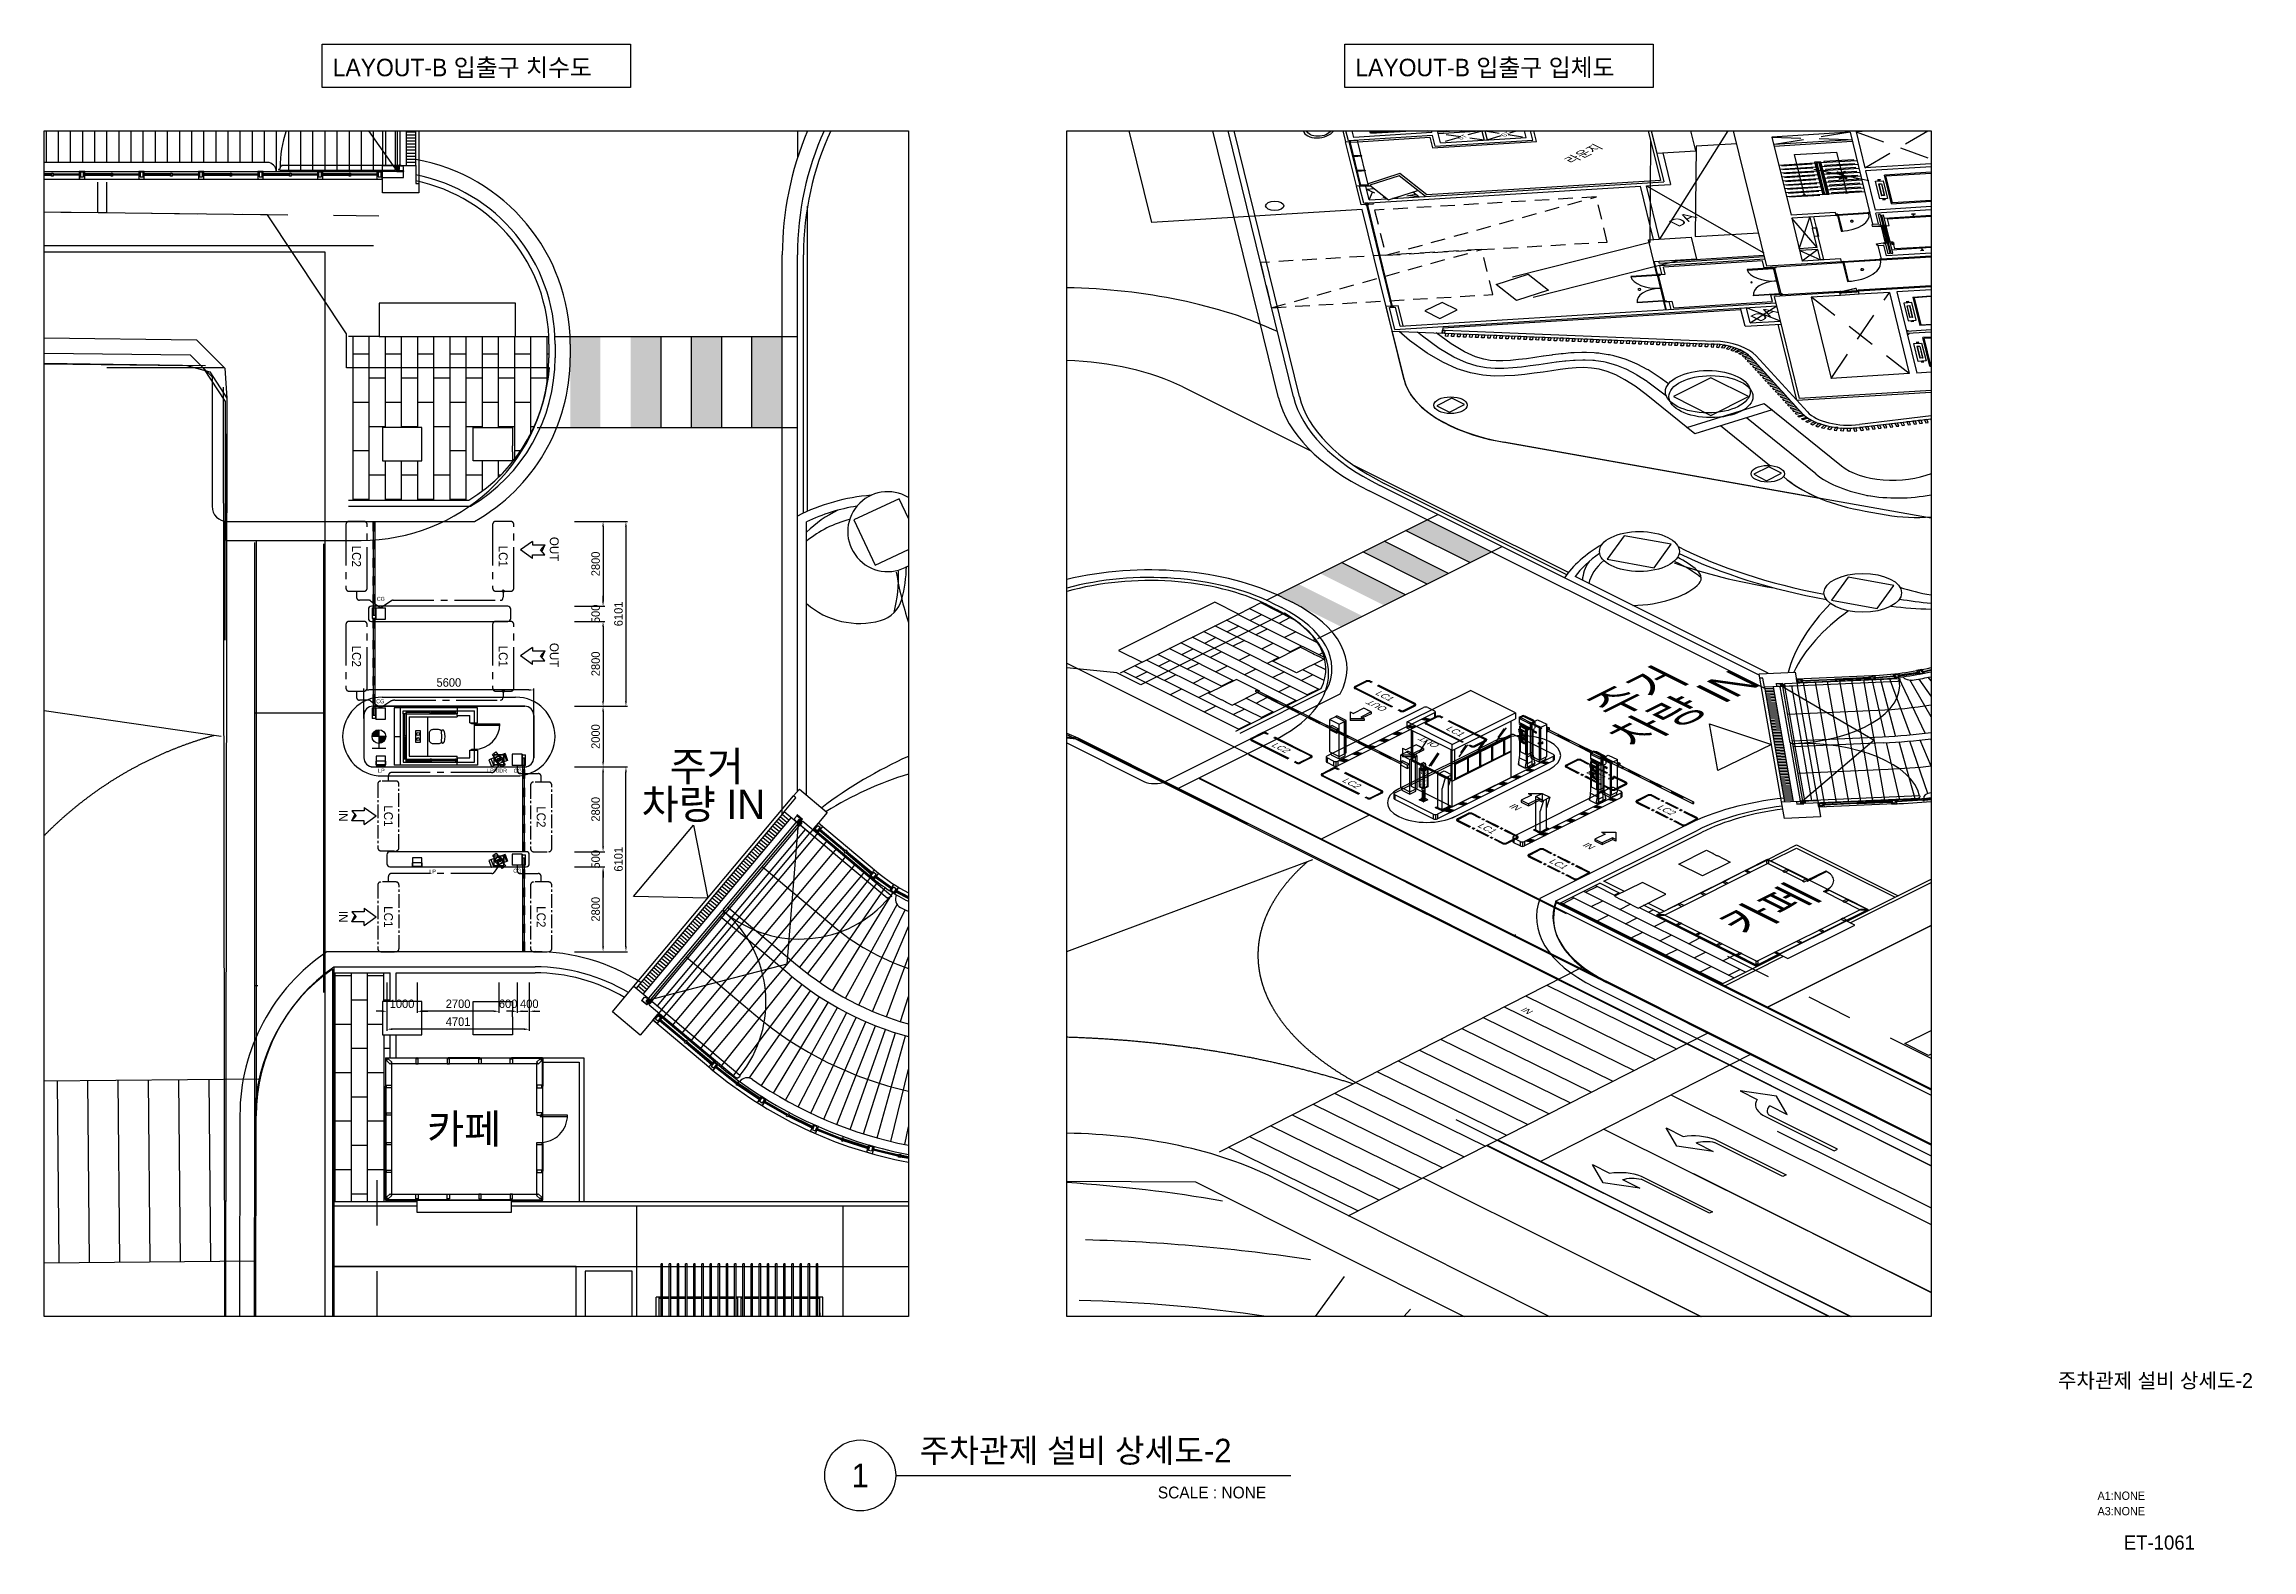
# Model space of a CAD drawing. Header units: millimetres. Extents: x 29838256 to 30236675, y -914750 to -833241.
# Drawn here: x 29999640 to 30072515, y -882980 to -833271 of the extents above; entities that cross this region are included whole.
import ezdxf
from ezdxf.enums import TextEntityAlignment as Align

# ---------------------------------------------------------------- set-up
doc = ezdxf.new("R2010")
doc.units = ezdxf.units.MM
doc.header["$LTSCALE"] = 600
doc.header["$MEASUREMENT"] = 0
doc.header["$PDSIZE"] = 1000
for name, pattern in [('CENTER', [2, 1.25, -0.25, 0.25, -0.25]), ('CENTER2', [1.125, 0.75, -0.125, 0.125, -0.125]), ('HID', [2.6, 1.6, -1]), ('HIDDEN', [2, 1, -1]), ('HIDDEN2', [4.7625, 3.175, -1.5875])]:
    doc.linetypes.add(name, pattern=pattern)
doc.layers.get('0').update_dxf_attribs({"linetype": 'CONTINUOUS'})
doc.layers.get('DEFPOINTS').update_dxf_attribs({"linetype": 'CONTINUOUS'})
for name, color, linetype in [('e-plan', 9, 'CONTINUOUS'), ('e-text', 6, 'CONTINUOUS'), ('e-text-box', 7, 'CONTINUOUS'), ('Parking-D', 1, 'CONTINUOUS'), ('Parking-E', 7, 'CONTINUOUS'), ('Parking-S', 3, 'CONTINUOUS'), ('Parking-T', 7, 'CONTINUOUS'), ('RXSYMBOL', 7, 'CONTINUOUS'), ('sheet', 7, 'CONTINUOUS'), ('TXT', 3, 'CONTINUOUS'), ('주차-기타', 7, 'CONTINUOUS')]:
    doc.layers.add(name, color=color, linetype=linetype)
doc.styles.add('돋움', font='Dotum.TTF')
doc.dimstyles.new('PARKING', dxfattribs={"dimscale": 1.5, "dimtxt": 80, "dimasz": 50, "dimexe": 15, "dimexo": 10, "dimgap": 30, "dimtad": 1, "dimdec": 0, "dimzin": 0, "dimdsep": 46, "dimtxsty": '돋움', "dimcen": 0.09, "dimclrd": 1, "dimclre": 1, "dimclrt": 3, "dimadec": 0, "dimazin": 0, "dimtfac": 1, "dimtdec": 0, "dimtix": 1, "dimtofl": 0, "dimtmove": 0, "dimatfit": 3, "dimfxl": 1, "dimtolj": 1, "dimtzin": 0, "dimarcsym": 0})

msp = doc.modelspace()

# ---------------------------------------------------------------- texts
at = {"layer": 'e-plan', "extrusion": (0, -0.866025, 0.5), "style": '돋움'}
for p in [(30046516, -394259.5, 738142.4), (30047951.6, -394063.8, 738142.4)]:
    msp.add_text('ST', height=200.03, rotation=45, dxfattribs=at).set_placement(p, align=Align.CENTER)
at = {"layer": 'e-plan', "lineweight": 0, "extrusion": (0, -0.866025, 0.5), "style": '돋움'}
for s, height, rotation, p in [('라운지', 400.07, 45, (30051124.5, -394880.7, 738142.4)), ('DA', 500.08, 45.187447, (30054224.3, -399484.8, 738142.4))]:
    msp.add_text(s, height=height, rotation=rotation, dxfattribs=at).set_placement(p, align=Align.RIGHT)
msp.add_text('DA', height=500.08, rotation=45.187447, dxfattribs=at).set_placement((30056410.8, -405890.2, 738142.4), align=Align.MIDDLE_CENTER)
at = {"layer": 'e-plan', "extrusion": (0, -0.866025, 0.5), "style": '돋움'}
for s, p in [('주거', (30054003.9, -430901.8, 737633.1)), ('차량 IN', (30056397.1, -431164.6, 737633.1)), ('카페', (30058353.7, -444379.2, 738142.4))]:
    msp.add_text(s, height=1440.24, rotation=45, dxfattribs=at).set_placement(p, align=Align.RIGHT)
at = {"layer": 'e-plan', "style": '돋움'}
for s, p in [('주거', (30022733.7, -857600.8)), ('차량 IN', (30023439.3, -858854.4))]:
    msp.add_text(s, height=975.9, dxfattribs=at).set_placement(p, align=Align.RIGHT)
msp.add_text('카페', height=975.9, dxfattribs=at).set_placement((30013503.4, -869082), align=Align.MIDDLE_CENTER)
at = {"layer": 'e-text', "linetype": 'Continuous', "style": '돋움'}
for s, height, p in [('LAYOUT-B 입출구 치수도', 578.317, (30009163.8, -834331.4)), ('LAYOUT-B 입출구 입체도', 578.317, (30042921, -834331.4)), ('CG', 129.67, (30010618.7, -851647.4)), ('CG', 129.67, (30010600.6, -855031.8)), ('LP', 129.67, (30010661.3, -857320.7)), ('LPR/DR', 129.67, (30014263, -857320.7)), ('CG', 129.67, (30015137.3, -857322.4)), ('LP', 129.67, (30012351.7, -860650.9)), ('CG', 129.67, (30015124.9, -860623.9))]:
    msp.add_text(s, height=height, dxfattribs=at).set_placement(p)
for s, p in [('OUT', (30016331.8, -849537.4, 7479.4)), ('OUT', (30016331.8, -853038, 7479.4)), ('IN', (30009370.7, -858551.1, 4986.3)), ('IN', (30009370.5, -861885.5, 4986.3))]:
    msp.add_text(s, height=292.77, rotation=270, dxfattribs=at).set_placement(p)
at = {"layer": 'Parking-E', "extrusion": (0, -0.866025, 0.5), "style": '돋움'}
for s, rotation, p in [('OUT', 135, (30043623.3, -450664.9, 727205.1)), ('OUT', 135, (30043623.3, -450664.9, 727205.1)), ('OUT', 135, (30043623.3, -450664.9, 727205.1)), ('OUT', 135, (30043623.3, -450664.9, 727205.1)), ('OUT', 135, (30045349.1, -451265.4, 728245.2)), ('OUT', 135, (30045349.1, -451265.4, 728245.2)), ('OUT', 135, (30045349.1, -451265.4, 728245.2)), ('OUT', 135, (30045349.1, -451265.4, 728245.2)), ('IN', 315, (30048205.7, -452669.5, 729917.3)), ('IN', 315, (30048205.7, -452669.5, 729917.3)), ('IN', 315, (30048205.7, -452669.5, 729917.3)), ('IN', 315, (30048205.7, -452669.6, 729917.3)), ('IN', 315, (30050633.3, -453310.8, 731028)), ('IN', 315, (30050633.3, -453310.8, 731028)), ('IN', 315, (30050633.3, -453310.8, 731028)), ('IN', 315, (30050633.3, -453310.9, 731028))]:
    msp.add_text(s, height=292.77, rotation=rotation, dxfattribs=at).set_placement(p, align=Align.MIDDLE_CENTER)
at = {"layer": 'Parking-E', "color": 3, "ltscale": 2, "extrusion": (0.866025, 0, 0.5), "style": '돋움'}
for s, p in [('주', (-857627.7, -15032090.5, 26014280)), ('차', (-857501.2, -15032091.9, 26014280)), ('의', (-857761.7, -15032097.3, 26014280)), ('출', (-857357.7, -15032101.6, 26014280))]:
    msp.add_text(s, height=73, rotation=269.38604, dxfattribs=at).set_placement(p)
at = {"layer": 'Parking-E', "color": 3, "ltscale": 2, "extrusion": (-0.706138, -0.037007, 0.707107), "style": '돋움'}
for s, p in [('출', (2428625.5, 21089241.2, -21279400.4)), ('차', (2428766.7, 21089233.2, -21279402.2)), ('의', (2429032.3, 21089225.9, -21279389.4)), ('주', (2428893.1, 21089231.9, -21279402.2))]:
    msp.add_text(s, height=73, rotation=89.38604, dxfattribs=at).set_placement(p)
at = {"layer": 'Parking-S', "color": 7, "style": '돋움'}
for s, p in [('LC2', (30009950.8, -850179.7)), ('LC1', (30014793.7, -850179.7)), ('LC2', (30009950.8, -853480.2)), ('LC1', (30014793.7, -853480.2)), ('LC1', (30011002.4, -858750.7)), ('LC2', (30016045.8, -858781.1)), ('LC1', (30011003, -862081.7)), ('LC2', (30016045.8, -862081.7))]:
    msp.add_text(s, height=292.77, rotation=270, dxfattribs=at).set_placement(p, align=Align.MIDDLE)
at = {"layer": 'Parking-S', "color": 7, "extrusion": (0, -0.866025, 0.5), "style": '돋움'}
for s, p in [('LC1', (30043902.4, -431089.6, 738142.4)), ('LC1', (30046236.2, -433423.4, 738142.4)), ('LC2', (30040478, -434514, 738142.4)), ('LC2', (30042811.9, -436847.8, 738142.4)), ('LC2', (30050870, -436286.3, 738142.4)), ('LC2', (30053203.8, -438620.1, 738142.4)), ('LC1', (30047282.2, -439831.1, 738142.4)), ('LC1', (30049638, -442185.9, 738142.4))]:
    msp.add_text(s, height=292.77, rotation=315, dxfattribs=at).set_placement(p, align=Align.MIDDLE)
at = {"layer": 'Parking-T', "linetype": 'Continuous', "extrusion": (0, -0.866025, 0.5), "style": '돋움'}
msp.add_text('IN', height=291.77, rotation=315, dxfattribs=at).set_placement((30048344.9, -443201.6, 743128.7))
at = {"layer": 'sheet', "style": '돋움'}
for s, p in [('A1:NONE', (30068989.7, -881328.7)), ('A3:NONE', (30068989.7, -881838.8))]:
    msp.add_text(s, height=273.25, dxfattribs=at).set_placement(p, align=Align.RIGHT)
at = {"layer": 'TXT', "style": '돋움'}
for s, height, p in [('주차관제 설비 상세도-2', 487.951, (30069330.4, -877385.4)), ('1', 780.7, (30026577.9, -880522.6))]:
    msp.add_text(s, height=height, dxfattribs=at).set_placement(p, align=Align.MIDDLE)
for s, height, p in [('주차관제 설비 상세도-2', 780.722, (30028539, -880093.9)), ('SCALE : NONE', 390.361, (30036401.6, -881281.5))]:
    msp.add_text(s, height=height, dxfattribs=at).set_placement(p)
msp.add_text('ET-1061', height=467.88, dxfattribs=at).set_placement((30069463.4, -882739.2), align=Align.MIDDLE_CENTER)

# ---------------------------------------------------------------- blocks, each defined once
blk = doc.blocks.new('*D10')
at = {"layer": 'DEFPOINTS', "color": 0, "transparency": 16777216}
for p in [(30017108, -857131), (30018089, -857131), (30017108, -859931)]:
    blk.add_point(p, dxfattribs=at)
at = {"layer": 'Parking-D', "color": 1, "lineweight": -2, "transparency": 16777216}
for p, q in [((30017143, -857131), (30018142, -857131)), ((30018089, -859756), (30018089, -857306)), ((30017143, -859931), (30018142, -859931))]:
    blk.add_line(p, q, dxfattribs=at)
at = {"layer": 'Parking-D', "color": 1, "transparency": 16777216}
for points in [[(30018060, -857306), (30018119, -857306), (30018089, -857131)], [(30018060, -859756), (30018119, -859756), (30018089, -859931)]]:
    blk.add_solid(points, dxfattribs=at)
at = {"layer": 'Parking-D', "color": 3, "transparency": 16777216, "insert": (30017844, -858531), "char_height": 280, "attachment_point": 5, "rotation": 90, "style": '돋움'}
blk.add_mtext('\\A1;2800', dxfattribs=at)
blk = doc.blocks.new('*D11')
at = {"layer": 'DEFPOINTS', "color": 0, "transparency": 16777216}
for p in [(30017108, -857131), (30018844, -857131), (30017108, -863232)]:
    blk.add_point(p, dxfattribs=at)
at = {"layer": 'Parking-D', "color": 1, "lineweight": -2, "transparency": 16777216}
for p, q in [((30017143, -857131), (30018897, -857131)), ((30018844, -863057), (30018844, -857306)), ((30017143, -863232), (30018897, -863232))]:
    blk.add_line(p, q, dxfattribs=at)
at = {"layer": 'Parking-D', "color": 1, "transparency": 16777216}
for points in [[(30018815, -857306), (30018873, -857306), (30018844, -857131)], [(30018815, -863057), (30018873, -863057), (30018844, -863232)]]:
    blk.add_solid(points, dxfattribs=at)
at = {"layer": 'Parking-D', "color": 3, "transparency": 16777216, "insert": (30018599, -860181), "char_height": 280, "attachment_point": 5, "rotation": 90, "style": '돋움'}
blk.add_mtext('\\A1;6101', dxfattribs=at)
blk = doc.blocks.new('*D12')
at = {"layer": 'DEFPOINTS', "color": 0, "transparency": 16777216}
for p in [(30017108, -860431), (30018089, -860431), (30017108, -863232)]:
    blk.add_point(p, dxfattribs=at)
at = {"layer": 'Parking-D', "color": 1, "lineweight": -2, "transparency": 16777216}
for p, q in [((30017143, -860431), (30018142, -860431)), ((30018089, -863057), (30018089, -860606)), ((30017143, -863232), (30018142, -863232))]:
    blk.add_line(p, q, dxfattribs=at)
at = {"layer": 'Parking-D', "color": 1, "transparency": 16777216}
for points in [[(30018060, -860606), (30018119, -860606), (30018089, -860431)], [(30018060, -863057), (30018119, -863057), (30018089, -863232)]]:
    blk.add_solid(points, dxfattribs=at)
at = {"layer": 'Parking-D', "color": 3, "transparency": 16777216, "insert": (30017844, -861832), "char_height": 280, "attachment_point": 5, "rotation": 90, "style": '돋움'}
blk.add_mtext('\\A1;2800', dxfattribs=at)
blk = doc.blocks.new('*D13')
at = {"layer": 'DEFPOINTS', "color": 0, "transparency": 16777216}
for p in [(30017108, -859931), (30017108, -860431), (30018089, -859931)]:
    blk.add_point(p, dxfattribs=at)
at = {"layer": 'Parking-D', "color": 1, "lineweight": -2, "transparency": 16777216}
for p, q in [((30018089, -859756), (30018089, -859581)), ((30017143, -859931), (30018142, -859931)), ((30017143, -860431), (30018142, -860431)), ((30018089, -860606), (30018089, -860781))]:
    blk.add_line(p, q, dxfattribs=at)
at = {"layer": 'Parking-D', "color": 1, "transparency": 16777216}
for points in [[(30018060, -859756), (30018119, -859756), (30018089, -859931)], [(30018060, -860606), (30018119, -860606), (30018089, -860431)]]:
    blk.add_solid(points, dxfattribs=at)
at = {"layer": 'Parking-D', "color": 3, "transparency": 16777216, "insert": (30017844, -860181), "char_height": 280, "attachment_point": 5, "rotation": 90, "style": '돋움'}
blk.add_mtext('\\A1;500', dxfattribs=at)
blk = doc.blocks.new('*D14')
at = {"layer": 'DEFPOINTS', "color": 0, "transparency": 16777216}
for p in [(30017108, -852330), (30017108, -855131), (30018089, -855131)]:
    blk.add_point(p, dxfattribs=at)
at = {"layer": 'Parking-D', "color": 1, "lineweight": -2, "transparency": 16777216}
for p, q in [((30017143, -852330), (30018142, -852330)), ((30018089, -852505), (30018089, -854956)), ((30017143, -855131), (30018142, -855131))]:
    blk.add_line(p, q, dxfattribs=at)
at = {"layer": 'Parking-D', "color": 1, "transparency": 16777216}
for points in [[(30018060, -852505), (30018119, -852505), (30018089, -852330)], [(30018060, -854956), (30018119, -854956), (30018089, -855131)]]:
    blk.add_solid(points, dxfattribs=at)
at = {"layer": 'Parking-D', "color": 3, "transparency": 16777216, "insert": (30017844, -853730), "char_height": 280, "attachment_point": 5, "rotation": 90, "style": '돋움'}
blk.add_mtext('\\A1;2800', dxfattribs=at)
blk = doc.blocks.new('*D15')
at = {"layer": 'DEFPOINTS', "color": 0, "transparency": 16777216}
for p in [(30017108, -849030), (30017108, -855131), (30018844, -855131)]:
    blk.add_point(p, dxfattribs=at)
at = {"layer": 'Parking-D', "color": 1, "lineweight": -2, "transparency": 16777216}
for p, q in [((30017143, -849030), (30018897, -849030)), ((30018844, -849205), (30018844, -854956)), ((30017143, -855131), (30018897, -855131))]:
    blk.add_line(p, q, dxfattribs=at)
at = {"layer": 'Parking-D', "color": 1, "transparency": 16777216}
for points in [[(30018815, -849205), (30018873, -849205), (30018844, -849030)], [(30018815, -854956), (30018873, -854956), (30018844, -855131)]]:
    blk.add_solid(points, dxfattribs=at)
at = {"layer": 'Parking-D', "color": 3, "transparency": 16777216, "insert": (30018599, -852080), "char_height": 280, "attachment_point": 5, "rotation": 90, "style": '돋움'}
blk.add_mtext('\\A1;6101', dxfattribs=at)
blk = doc.blocks.new('*D16')
at = {"layer": 'DEFPOINTS', "color": 0, "transparency": 16777216}
for p in [(30017108, -849030), (30017108, -851830), (30018089, -851830)]:
    blk.add_point(p, dxfattribs=at)
at = {"layer": 'Parking-D', "color": 1, "lineweight": -2, "transparency": 16777216}
for p, q in [((30017143, -849030), (30018142, -849030)), ((30018089, -849205), (30018089, -851655)), ((30017143, -851830), (30018142, -851830))]:
    blk.add_line(p, q, dxfattribs=at)
at = {"layer": 'Parking-D', "color": 1, "transparency": 16777216}
for points in [[(30018060, -849205), (30018119, -849205), (30018089, -849030)], [(30018060, -851655), (30018119, -851655), (30018089, -851830)]]:
    blk.add_solid(points, dxfattribs=at)
at = {"layer": 'Parking-D', "color": 3, "transparency": 16777216, "insert": (30017844, -850430), "char_height": 280, "attachment_point": 5, "rotation": 90, "style": '돋움'}
blk.add_mtext('\\A1;2800', dxfattribs=at)
blk = doc.blocks.new('*D17')
at = {"layer": 'DEFPOINTS', "color": 0, "transparency": 16777216}
for p in [(30017108, -851830), (30017108, -852330), (30018089, -852330)]:
    blk.add_point(p, dxfattribs=at)
at = {"layer": 'Parking-D', "color": 1, "lineweight": -2, "transparency": 16777216}
for p, q in [((30017143, -851830), (30018142, -851830)), ((30018089, -851655), (30018089, -851480)), ((30017143, -852330), (30018142, -852330)), ((30018089, -852505), (30018089, -852680))]:
    blk.add_line(p, q, dxfattribs=at)
at = {"layer": 'Parking-D', "color": 1, "transparency": 16777216}
for points in [[(30018060, -851655), (30018119, -851655), (30018089, -851830)], [(30018060, -852505), (30018119, -852505), (30018089, -852330)]]:
    blk.add_solid(points, dxfattribs=at)
at = {"layer": 'Parking-D', "color": 3, "transparency": 16777216, "insert": (30017844, -852080), "char_height": 280, "attachment_point": 5, "rotation": 90, "style": '돋움'}
blk.add_mtext('\\A1;500', dxfattribs=at)
blk = doc.blocks.new('*D18')
at = {"layer": 'DEFPOINTS', "color": 0, "transparency": 16777216}
for p in [(30017108, -855131), (30017108, -857131), (30018089, -857131)]:
    blk.add_point(p, dxfattribs=at)
at = {"layer": 'Parking-D', "color": 1, "lineweight": -2, "transparency": 16777216}
for p, q in [((30017143, -855131), (30018142, -855131)), ((30018089, -855306), (30018089, -856956)), ((30017143, -857131), (30018142, -857131))]:
    blk.add_line(p, q, dxfattribs=at)
at = {"layer": 'Parking-D', "color": 1, "transparency": 16777216}
for points in [[(30018060, -855306), (30018119, -855306), (30018089, -855131)], [(30018060, -856956), (30018119, -856956), (30018089, -857131)]]:
    blk.add_solid(points, dxfattribs=at)
at = {"layer": 'Parking-D', "color": 3, "transparency": 16777216, "insert": (30017844, -856131), "char_height": 280, "attachment_point": 5, "rotation": 90, "style": '돋움'}
blk.add_mtext('\\A1;2000', dxfattribs=at)
blk = doc.blocks.new('*D19')
at = {"layer": 'DEFPOINTS', "color": 0, "transparency": 16777216}
for p in [(30010953, -864218), (30011953, -864218), (30010953, -865200)]:
    blk.add_point(p, dxfattribs=at)
at = {"layer": 'Parking-D', "color": 1, "lineweight": -2, "transparency": 16777216}
for p, q in [((30010953, -864253), (30010953, -865252)), ((30011953, -864253), (30011953, -865252)), ((30010778, -865200), (30010603, -865200)), ((30012128, -865200), (30012303, -865200))]:
    blk.add_line(p, q, dxfattribs=at)
at = {"layer": 'Parking-D', "color": 1, "transparency": 16777216}
for points in [[(30010778, -865170), (30010778, -865229), (30010953, -865200)], [(30012128, -865170), (30012128, -865229), (30011953, -865200)]]:
    blk.add_solid(points, dxfattribs=at)
at = {"layer": 'Parking-D', "color": 3, "transparency": 16777216, "insert": (30011453, -864954), "char_height": 280, "attachment_point": 5, "style": '돋움'}
blk.add_mtext('\\A1;1000', dxfattribs=at)
blk = doc.blocks.new('*D25')
at = {"layer": 'DEFPOINTS', "color": 0, "transparency": 16777216}
for p in [(30011953, -864218), (30014653, -864218), (30011953, -865200)]:
    blk.add_point(p, dxfattribs=at)
at = {"layer": 'Parking-D', "color": 1, "lineweight": -2, "transparency": 16777216}
for p, q in [((30011953, -864253), (30011953, -865252)), ((30014653, -864253), (30014653, -865252)), ((30014478, -865200), (30012128, -865200))]:
    blk.add_line(p, q, dxfattribs=at)
at = {"layer": 'Parking-D', "color": 1, "transparency": 16777216}
for points in [[(30012128, -865170), (30012128, -865229), (30011953, -865200)], [(30014478, -865170), (30014478, -865229), (30014653, -865200)]]:
    blk.add_solid(points, dxfattribs=at)
at = {"layer": 'Parking-D', "color": 3, "transparency": 16777216, "insert": (30013303, -864954), "char_height": 280, "attachment_point": 5, "style": '돋움'}
blk.add_mtext('\\A1;2700', dxfattribs=at)
blk = doc.blocks.new('*D26')
at = {"layer": 'DEFPOINTS', "color": 0, "transparency": 16777216}
for p in [(30014653, -864218), (30015254, -864218), (30014653, -865200)]:
    blk.add_point(p, dxfattribs=at)
at = {"layer": 'Parking-D', "color": 1, "lineweight": -2, "transparency": 16777216}
for p, q in [((30014653, -864253), (30014653, -865252)), ((30015254, -864253), (30015254, -865252)), ((30014478, -865200), (30014303, -865200)), ((30015429, -865200), (30015604, -865200))]:
    blk.add_line(p, q, dxfattribs=at)
at = {"layer": 'Parking-D', "color": 1, "transparency": 16777216}
for points in [[(30014478, -865170), (30014478, -865229), (30014653, -865200)], [(30015429, -865170), (30015429, -865229), (30015254, -865200)]]:
    blk.add_solid(points, dxfattribs=at)
at = {"layer": 'Parking-D', "color": 3, "transparency": 16777216, "insert": (30014954, -864954), "char_height": 280, "attachment_point": 5, "style": '돋움'}
blk.add_mtext('\\A1;600', dxfattribs=at)
blk = doc.blocks.new('*D27')
at = {"layer": 'DEFPOINTS', "color": 0, "transparency": 16777216}
for p in [(30015254, -864218), (30015654, -864218), (30015254, -865200)]:
    blk.add_point(p, dxfattribs=at)
at = {"layer": 'Parking-D', "color": 1, "lineweight": -2, "transparency": 16777216}
for p, q in [((30015254, -864253), (30015254, -865252)), ((30015654, -864253), (30015654, -865252)), ((30015079, -865200), (30014904, -865200)), ((30015829, -865200), (30016004, -865200))]:
    blk.add_line(p, q, dxfattribs=at)
at = {"layer": 'Parking-D', "color": 1, "transparency": 16777216}
for points in [[(30015079, -865170), (30015079, -865229), (30015254, -865200)], [(30015829, -865170), (30015829, -865229), (30015654, -865200)]]:
    blk.add_solid(points, dxfattribs=at)
at = {"layer": 'Parking-D', "color": 3, "transparency": 16777216, "insert": (30015654, -864954), "char_height": 280, "attachment_point": 5, "style": '돋움'}
blk.add_mtext('\\A1;400', dxfattribs=at)
blk = doc.blocks.new('*D28')
at = {"layer": 'DEFPOINTS', "color": 0, "transparency": 16777216}
for p in [(30010953, -864810), (30015654, -864810), (30010953, -865791)]:
    blk.add_point(p, dxfattribs=at)
at = {"layer": 'Parking-D', "color": 1, "lineweight": -2, "transparency": 16777216}
for p, q in [((30010953, -864845), (30010953, -865844)), ((30015654, -864845), (30015654, -865844)), ((30015479, -865791), (30011128, -865791))]:
    blk.add_line(p, q, dxfattribs=at)
at = {"layer": 'Parking-D', "color": 1, "transparency": 16777216}
for points in [[(30011128, -865762), (30011128, -865821), (30010953, -865791)], [(30015479, -865762), (30015479, -865821), (30015654, -865791)]]:
    blk.add_solid(points, dxfattribs=at)
at = {"layer": 'Parking-D', "color": 3, "transparency": 16777216, "insert": (30013303, -865546), "char_height": 280, "attachment_point": 5, "style": '돋움'}
blk.add_mtext('\\A1;4701', dxfattribs=at)
blk = doc.blocks.new('*D39')
at = {"layer": 'DEFPOINTS', "color": 0, "transparency": 16777216}
for p in [(30010193, -854593), (30010193, -855574), (30015804, -855574)]:
    blk.add_point(p, dxfattribs=at)
at = {"layer": 'Parking-D', "color": 1, "lineweight": -2, "transparency": 16777216}
for p, q in [((30010193, -855539), (30010193, -854540)), ((30015629, -854593), (30010368, -854593)), ((30015804, -855539), (30015804, -854540))]:
    blk.add_line(p, q, dxfattribs=at)
at = {"layer": 'Parking-D', "color": 1, "transparency": 16777216}
for points in [[(30010368, -854563), (30010368, -854622), (30010193, -854593)], [(30015629, -854563), (30015629, -854622), (30015804, -854593)]]:
    blk.add_solid(points, dxfattribs=at)
at = {"layer": 'Parking-D', "color": 3, "transparency": 16777216, "insert": (30012998, -854347), "char_height": 280, "attachment_point": 5, "style": '돋움'}
blk.add_mtext('\\A1;5600', dxfattribs=at)

# ---------------------------------------------------------------- dimensions: what is measured, and where the dimension line sits
at = {"layer": 'Parking-D'}
for base, p1, p2, angle, picture, middle in [((30018844.2, -855130.5), (30017107.9, -849029.5), (30017107.9, -855130.5), 90, '*D15', (30018599, -852080)), ((30018089.4354, -851829.9662), (30017107.8834, -849029.5006), (30017107.8834, -851829.9662), 90, '*D16', (30017844.2455, -850429.7334)), ((30018089.4, -852330), (30017107.9, -851830), (30017107.9, -852330), 90, '*D17', (30017844.2, -852080)), ((30018089.4354, -855130.5149), (30017107.8834, -852330.0493), (30017107.8834, -855130.5149), 90, '*D14', (30017844.2455, -853730.2821)), ((30018089.4, -857130.8), (30017107.9, -855130.5), (30017107.9, -857130.8), 90, '*D18', (30017844.2, -856130.7)), ((30018089.4354, -857130.8474), (30017107.8834, -859931.313), (30017107.8834, -857130.8474), 270, '*D10', (30017844.2455, -858531.0802)), ((30018844.2, -857130.8), (30017107.9, -863231.9), (30017107.9, -857130.8), 270, '*D11', (30018599, -860181.4)), ((30018089.4, -859931.3), (30017107.9, -860431.4), (30017107.9, -859931.3), 270, '*D13', (30017844.2, -860181.4)), ((30018089.4354, -860431.3961), (30017107.8834, -863231.8617), (30017107.8834, -860431.3961), 270, '*D12', (30017844.2455, -861831.6289))]:
    dim = msp.add_linear_dim(base=base, p1=p1, p2=p2, angle=angle, dimstyle='PARKING', override={"dimscale": 3.5, "dimtmove": 1}, dxfattribs=at)
    dim.commit()
    dim.dimension.update_dxf_attribs({"geometry": picture, "text_midpoint": middle})
dim = msp.add_linear_dim(base=(30010192.9, -854592.5), p1=(30015803.8, -855574.1), p2=(30010192.9, -855574.1), text='5600', dimstyle='PARKING', override={"dimscale": 3.5, "dimtmove": 1}, dxfattribs=at)
dim.commit()
dim.dimension.update_dxf_attribs({"geometry": '*D39', "text_midpoint": (30012998.3, -854347.3)})
for base, p1, p2, picture, middle in [((30010953, -865199.6), (30011953.2, -864218), (30010953, -864218), '*D19', (30011453.1, -864954.4)), ((30011953.2, -865199.6), (30014653.3, -864218), (30011953.2, -864218), '*D25', (30013303.2, -864954.4)), ((30014653.3, -865199.6), (30015253.7, -864218), (30014653.3, -864218), '*D26', (30014953.5, -864954.4)), ((30010953, -865791.4), (30015653.8, -864809.8), (30010953, -864809.8), '*D28', (30013303.4, -865546.2))]:
    dim = msp.add_linear_dim(base=base, p1=p1, p2=p2, dimstyle='PARKING', override={"dimscale": 3.5, "dimtmove": 1}, dxfattribs=at)
    dim.commit()
    dim.dimension.update_dxf_attribs({"geometry": picture, "text_midpoint": middle})
dim = msp.add_linear_dim(base=(30015253.7, -865199.6), p1=(30015653.8, -864218), p2=(30015253.7, -864218), dimstyle='PARKING', override={"dimscale": 3.5, "dimtmove": 1}, dxfattribs=at)
dim.commit()
dim.dimension.update_dxf_attribs({"geometry": '*D27', "text_midpoint": (30015653.8, -865199.6), "dimtype": 160})

# ---------------------------------------------------------------- hatches: boundary and pattern name
at = {"layer": 'e-plan', "extrusion": (0, -0.866025, 0.5)}
h = msp.add_hatch(color=256, dxfattribs=at)
h.dxf.hatch_style = 1
h.paths.add_polyline_path([(30052301.2, -404186, 1), (30052285.5, -404284.7, 1)])
at = {"layer": 'Parking-E', "ltscale": 2}
for points in [[(30045224.7, -855504.2), (30045435.1, -855549.1), (30045293.6, -855619.8), (30045083.2, -855575)], [(30043858.4, -856187.4), (30044068.8, -856232.2), (30043927.3, -856302.9), (30043716.9, -856258.1)], [(30044302.1, -855965.5), (30044512.5, -856010.4), (30044371, -856081.1), (30044160.6, -856036.3)], [(30044730.8, -855751.2), (30044941.2, -855796), (30044799.8, -855866.7), (30044589.4, -855821.9)], [(30042527.2, -856853), (30042737.6, -856897.8), (30042596.2, -856968.5), (30042385.8, -856923.7)], [(30042970.9, -856631.1), (30043181.4, -856675.9), (30043039.9, -856746.6), (30042829.5, -856701.8)], [(30043414.7, -856409.2), (30043625.1, -856454.1), (30043483.6, -856524.8), (30043273.2, -856480)], [(30049149.2, -856936.1), (30049359.6, -856980.9), (30049218.1, -857051.6), (30049007.7, -857006.8)], [(30047782.9, -857619.2), (30047993.3, -857664.1), (30047851.8, -857734.8), (30047641.4, -857690)], [(30048226.6, -857397.4), (30048437, -857442.2), (30048295.5, -857512.9), (30048085.1, -857468.1)], [(30048655.3, -857183), (30048865.8, -857227.8), (30048724.3, -857298.5), (30048513.9, -857253.7)], [(30046451.7, -858284.8), (30046662.2, -858329.6), (30046520.7, -858400.3), (30046310.3, -858355.5)], [(30046895.5, -858062.9), (30047105.9, -858107.8), (30046964.4, -858178.5), (30046754, -858133.7)], [(30047339.2, -857841.1), (30047549.6, -857885.9), (30047408.1, -857956.6), (30047197.7, -857911.8)], [(30050890.8, -858399.7), (30051101.2, -858444.5), (30050959.7, -858515.3), (30050749.3, -858470.4)], [(30051384.6, -858152.8), (30051595, -858197.6), (30051453.5, -858268.3), (30051243.1, -858223.5)], [(30046008, -858506.6), (30046218.4, -858551.5), (30046077, -858622.2), (30045866.6, -858577.4)], [(30049574.6, -859057.8), (30049785, -859102.6), (30049643.5, -859173.3), (30049433.1, -859128.5)], [(30050018.3, -858835.9), (30050228.7, -858880.8), (30050087.2, -858951.5), (30049876.8, -858906.7)], [(30050462, -858614.1), (30050672.4, -858658.9), (30050531, -858729.6), (30050320.5, -858684.8)], [(30048687.2, -859501.5), (30048897.6, -859546.3), (30048756.1, -859617.1), (30048545.7, -859572.2)], [(30049130.9, -859279.7), (30049341.3, -859324.5), (30049199.8, -859395.2), (30048989.4, -859350.4)]]:
    msp.add_hatch(color=3, dxfattribs=at).paths.add_polyline_path(points)
h = msp.add_hatch(dxfattribs=at)
h.set_pattern_fill('ANSI31', color=1, scale=30.004988, style=0)
h.set_pattern_definition([(45, (19714026.456, -372620.0193), (-2.6520913389, 2.6520913389), [])])
edge = h.paths.add_edge_path()
edge.add_ellipse((30049626.1, -856091.1), major_axis=(0.7, 30.7), ratio=0.39657, start_angle=0, end_angle=155.844553)
edge.add_line((30049620.5, -856119), (30049974.2, -856295.8))
edge.add_ellipse((30049979.8, -856267.9), major_axis=(0.7, 30.7), ratio=0.39657, start_angle=0, end_angle=155.844553, ccw=False)
edge.add_line((30049980.4, -856237.3), (30049626.8, -856060.5))
h = msp.add_hatch(dxfattribs=at)
h.set_pattern_fill('ANSI31', color=1, scale=30.004988, style=0)
h.set_pattern_definition([(45, (19714733.6804, -372973.6315), (-2.6520913389, 2.6520913389), [])])
edge = h.paths.add_edge_path()
edge.add_ellipse((30050333.4, -856444.7), major_axis=(0.7, 30.7), ratio=0.39657, start_angle=0, end_angle=155.844553)
edge.add_line((30050327.8, -856472.6), (30050681.4, -856649.4))
edge.add_ellipse((30050687, -856621.5), major_axis=(0.7, 30.7), ratio=0.39657, start_angle=0, end_angle=155.844553, ccw=False)
edge.add_line((30050687.7, -856590.9), (30050334.1, -856414.1))
h = msp.add_hatch(dxfattribs=at)
h.set_pattern_fill('ANSI31', color=1, scale=30.004988, style=0)
h.set_pattern_definition([(45, (19715440.9048, -373327.2437), (-2.6520913389, 2.6520913389), [])])
edge = h.paths.add_edge_path()
edge.add_ellipse((30051040.6, -856798.4), major_axis=(0.7, 30.7), ratio=0.39657, start_angle=0, end_angle=155.844553)
edge.add_line((30051035, -856826.2), (30051388.6, -857003))
edge.add_ellipse((30051394.2, -856975.2), major_axis=(0.7, 30.7), ratio=0.39657, start_angle=0, end_angle=155.844553, ccw=False)
edge.add_line((30051394.9, -856944.5), (30051041.3, -856767.7))
h = msp.add_hatch(dxfattribs=at)
h.set_pattern_fill('ANSI31', color=1, scale=30.004988, style=0)
h.set_pattern_definition([(45, (19716360.2964, -373786.9395), (-2.6520913389, 2.6520913389), [])])
edge = h.paths.add_edge_path()
edge.add_ellipse((30051960, -857258.1), major_axis=(0.7, 30.7), ratio=0.39657, start_angle=0, end_angle=155.844553)
edge.add_line((30051954.4, -857285.9), (30052308, -857462.7))
edge.add_ellipse((30052313.6, -857434.9), major_axis=(0.7, 30.7), ratio=0.39657, start_angle=0, end_angle=155.844553, ccw=False)
edge.add_line((30052314.3, -857404.2), (30051960.7, -857227.4))
h = msp.add_hatch(dxfattribs=at)
h.set_pattern_fill('ANSI31', color=1, scale=30.004988, style=0)
h.set_pattern_definition([(45, (19717067.5208, -374140.5517), (-2.6520913389, 2.6520913389), [])])
edge = h.paths.add_edge_path()
edge.add_ellipse((30052667.2, -857611.7), major_axis=(0.7, 30.7), ratio=0.39657, start_angle=0, end_angle=155.844553)
edge.add_line((30052661.6, -857639.5), (30053015.2, -857816.3))
edge.add_ellipse((30053020.8, -857788.5), major_axis=(0.7, 30.7), ratio=0.39657, start_angle=0, end_angle=155.844553, ccw=False)
edge.add_line((30053021.5, -857757.8), (30052667.9, -857581))
h = msp.add_hatch(dxfattribs=at)
h.set_pattern_fill('ANSI31', color=1, scale=30.004988, style=0)
h.set_pattern_definition([(45, (19717774.745, -374494.164), (-2.6520913389, 2.6520913389), [])])
edge = h.paths.add_edge_path()
edge.add_ellipse((30053374.4, -857965.3), major_axis=(0.7, 30.7), ratio=0.39657, start_angle=0, end_angle=155.844553)
edge.add_line((30053368.8, -857993.1), (30053722.4, -858169.9))
edge.add_ellipse((30053728, -858142.1), major_axis=(0.7, 30.7), ratio=0.39657, start_angle=0, end_angle=155.844553, ccw=False)
edge.add_line((30053728.7, -858111.4), (30053375.1, -857934.6))
at = {"layer": 'Parking-S'}
h = msp.add_hatch(color=3, dxfattribs=at)
h.paths.add_polyline_path([(30010913.5, -856129.9), (30010689.5, -856129.9), (30010689.5, -856353.8, 0.4142136)])
h.paths.add_polyline_path([(30010689.5, -855905.9, 0.4142136), (30010465.5, -856129.9), (30010689.5, -856129.9)])

# ---------------------------------------------------------------- linework, layer by layer
for p, q in [((30014793.7, -851329.9), (30014793.7, -851529.9)), ((30014793.7, -854630.4), (30014793.7, -854830.5))]:
    msp.add_line(p, q)
for centre in [(30014793.7, -851329.9), (30014793.7, -854630.4)]:
    msp.add_circle(centre, 38.2)
for centre in [(30014693.6, -851529.9), (30014693.6, -854830.5)]:
    msp.add_arc(centre, 100, 270, 0)
at = {"layer": 'e-plan'}
for p, q in [((29999701.1, -836130.4), (29999701.1, -837176.7)), ((30000101.2, -836130.4), (30000101.2, -837176.7)), ((30000501.3, -836130.4), (30000501.3, -837176.7)), ((30000901.3, -836130.4), (30000901.3, -837176.7)), ((30001301.4, -836130.4), (30001301.4, -837176.7)), ((30001701.5, -836130.4), (30001701.5, -837176.7)), ((30002101.5, -836130.4), (30002101.5, -837176.7)), ((30002501.6, -836130.4), (30002501.6, -837176.7)), ((30002901.7, -836130.4), (30002901.7, -837176.7)), ((30003301.7, -836130.4), (30003301.7, -837176.7)), ((30003701.8, -836130.4), (30003701.8, -837176.7)), ((30004101.9, -836130.4), (30004101.9, -837176.7)), ((30004501.9, -836130.4), (30004501.9, -837176.7)), ((30004902, -836130.4), (30004902, -837176.7)), ((30005302.1, -836130.4), (30005302.1, -837176.7)), ((30005702.1, -836130.4), (30005702.1, -837176.7)), ((30006102.2, -836130.4), (30006102.2, -837176.7)), ((30006502.3, -836130.4), (30006502.3, -837176.7)), ((30006902.3, -836130.4), (30006902.3, -837176.7)), ((30007302.4, -836130.4), (30007302.4, -837476.8)), ((30007702.5, -836130.4), (30007702.5, -837476.8)), ((30008102.5, -836130.4), (30008102.5, -837476.8)), ((30008502.6, -836130.4), (30008502.6, -837476.8)), ((30008902.7, -836130.4), (30008902.7, -837476.8)), ((30009302.7, -836130.4), (30009302.7, -837476.8)), ((30009702.8, -836130.4), (30009702.8, -837476.8)), ((30010102.9, -836130.4), (30010102.9, -837476.8)), ((30011303.1, -837476.8), (30010360.6, -836130.4)), ((30010502.9, -836130.4), (30010502.9, -837476.8)), ((30010803, -836130.4), (30010803, -837276.7)), ((30010903, -836130.4), (30010903, -837272.7)), ((30011233, -837276.7), (30011233, -836130.4)), ((30011303.1, -837476.8), (30011303.1, -836130.4)), ((30011379.1, -836130.4), (30011379.1, -837261.7)), ((30011603.1, -837276.7), (30011603.1, -836130.4)), ((30011903.2, -836176.5), (30011603.1, -836176.5)), ((30011903.2, -836276.6), (30011603.1, -836276.6)), ((30011903.2, -836376.6), (30011603.1, -836376.6)), ((30011903.2, -836476.6), (30011603.1, -836476.6)), ((30011903.2, -836576.6), (30011603.1, -836576.6)), ((30011903.2, -837276.7), (30011903.2, -836130.4)), ((30012003.2, -836130.4), (30012003.2, -837876.8)), ((30024505.2, -836130.4), (30024505.2, -837028.9)), ((30007002.3, -837176.7), (29999639.5, -837176.7)), ((30007444.9, -837306.7), (30007409.9, -837406.7)), ((30007474.9, -837300.7), (30007444.9, -837300.7)), ((30007444.9, -837300.7), (30007444.9, -837306.7)), ((30011208, -837280.7), (30007474.9, -837280.7)), ((30007474.9, -837280.7), (30007474.9, -837300.7)), ((30010803, -838176.9), (30010803, -837276.7)), ((30010803, -837276.7), (30011903.2, -837276.7)), ((30011208, -837300.7), (30011208, -837280.7)), ((30011223, -837300.7), (30011208, -837300.7)), ((30011223, -837376.7), (30011223, -837300.7)), ((30011359.1, -837276.7), (30011233, -837276.7)), ((30011253.1, -837391.7), (30011253.1, -837276.7)), ((30011353.1, -837290.7), (30011253.1, -837290.7)), ((30011253.1, -837290.7), (30011253.1, -837376.7)), ((30011283.1, -837306.7), (30011283.1, -837276.7)), ((30011303.1, -837306.7), (30011283.1, -837306.7)), ((30011319.1, -837326.7), (30011289.1, -837356.7)), ((30011303.1, -837306.7), (30011369.1, -837306.7)), ((30011369.1, -837326.7), (30011319.1, -837326.7)), ((30011353.1, -837391.7), (30011353.1, -837290.7)), ((30011379.1, -837261.7), (30011359.1, -837261.7)), ((30011359.1, -837261.7), (30011359.1, -837276.7)), ((30011419.1, -837276.7), (30011369.1, -837276.7)), ((30011369.1, -837276.7), (30011369.1, -837276.7)), ((30011369.1, -837276.7), (30011369.1, -837326.7)), ((30011369.1, -837406.7), (30011369.1, -837306.7)), ((30011419.1, -837296.7), (30011419.1, -837276.7)), ((30011469.1, -837296.7), (30011419.1, -837296.7)), ((30011499.1, -837326.7), (30011469.1, -837296.7)), ((30011499.1, -837456.8), (30011499.1, -837326.7)), ((30011903.2, -836676.6), (30011603.1, -836676.6)), ((30011903.2, -836776.6), (30011603.1, -836776.6)), ((30011903.2, -836876.7), (30011603.1, -836876.7)), ((30011903.2, -836976.7), (30011603.1, -836976.7)), ((30011903.2, -837076.7), (30011603.1, -837076.7)), ((30011903.2, -837176.7), (30011603.1, -837176.7)), ((30011903.2, -837276.7), (30011903.2, -837876.8)), ((29999639.5, -837476.8), (30010803, -837476.8)), ((29999883.2, -837551.8), (29999639.5, -837551.8)), ((29999883.2, -837574.3), (29999639.5, -837574.3)), ((29999639.5, -837579.3), (29999883.2, -837579.3)), ((29999639.5, -837601.8), (29999883.2, -837601.8)), ((29999639.5, -837726.8), (30010803, -837726.8)), ((29999883.2, -837626.8), (29999883.2, -837526.8)), ((29999883.2, -837526.8), (29999933.3, -837526.8)), ((29999883.2, -837601.8), (29999883.2, -837551.8)), ((29999883.2, -837579.3), (29999883.2, -837574.3)), ((29999933.3, -837626.8), (29999883.2, -837626.8)), ((29999933.3, -837526.8), (29999933.3, -837626.8)), ((29999933.3, -837601.8), (29999933.3, -837551.8)), ((29999933.3, -837551.8), (30000799.3, -837551.8)), ((29999933.3, -837579.3), (29999933.3, -837574.3)), ((29999933.3, -837574.3), (30000799.3, -837574.3)), ((30000799.3, -837579.3), (29999933.3, -837579.3)), ((30000799.3, -837601.8), (29999933.3, -837601.8)), ((30000799.3, -837551.8), (30000799.3, -837601.8)), ((30000799.3, -837574.3), (30000799.3, -837579.3)), ((30000980.5, -837476.8), (30000800.5, -837476.8)), ((30000800.5, -837476.8), (30000800.5, -837726.8)), ((30000800.5, -837726.8), (30000980.5, -837726.8)), ((30000979.3, -837478), (30000801.7, -837478)), ((30000801.7, -837478), (30000801.7, -837725.6)), ((30000801.7, -837725.6), (30000979.3, -837725.6)), ((30000940.5, -837501.8), (30000840.5, -837501.8)), ((30000840.5, -837501.8), (30000840.5, -837651.8)), ((30000840.5, -837651.8), (30000940.5, -837651.8)), ((30000940.5, -837651.8), (30000940.5, -837501.8)), ((30000979.3, -837725.6), (30000979.3, -837478)), ((30000980.5, -837726.8), (30000980.5, -837476.8)), ((30000980.5, -837551.8), (30000980.5, -837601.8)), ((30001847.7, -837551.8), (30000980.5, -837551.8)), ((30000980.5, -837574.3), (30000980.5, -837579.3)), ((30001847.7, -837574.3), (30000980.5, -837574.3)), ((30000980.5, -837579.3), (30001847.7, -837579.3)), ((30000980.5, -837601.8), (30001847.7, -837601.8)), ((30001401.4, -837826.8), (30001401.4, -838841.4)), ((30001701.5, -837826.8), (30001701.5, -838844.9)), ((30001847.7, -837626.8), (30001847.7, -837526.8)), ((30001847.7, -837526.8), (30001897.7, -837526.8)), ((30001847.7, -837601.8), (30001847.7, -837551.8)), ((30001847.7, -837579.3), (30001847.7, -837574.3)), ((30001897.7, -837626.8), (30001847.7, -837626.8)), ((30001897.7, -837526.8), (30001897.7, -837626.8)), ((30001897.7, -837601.8), (30001897.7, -837551.8)), ((30001897.7, -837551.8), (30002763.8, -837551.8)), ((30001897.7, -837579.3), (30001897.7, -837574.3)), ((30001897.7, -837574.3), (30002763.8, -837574.3)), ((30002763.8, -837579.3), (30001897.7, -837579.3)), ((30002763.8, -837601.8), (30001897.7, -837601.8)), ((30002763.8, -837551.8), (30002763.8, -837601.8)), ((30002763.8, -837574.3), (30002763.8, -837579.3)), ((30002945, -837476.8), (30002765, -837476.8)), ((30002765, -837476.8), (30002765, -837726.8)), ((30002765, -837726.8), (30002945, -837726.8)), ((30002943.8, -837478), (30002766.2, -837478)), ((30002766.2, -837478), (30002766.2, -837725.6)), ((30002766.2, -837725.6), (30002943.8, -837725.6)), ((30002905, -837501.8), (30002805, -837501.8)), ((30002805, -837501.8), (30002805, -837651.8)), ((30002805, -837651.8), (30002905, -837651.8)), ((30002905, -837651.8), (30002905, -837501.8)), ((30002943.8, -837725.6), (30002943.8, -837478)), ((30002945, -837726.8), (30002945, -837476.8)), ((30002945, -837551.8), (30002945, -837601.8)), ((30003812.2, -837551.8), (30002945, -837551.8)), ((30002945, -837574.3), (30002945, -837579.3)), ((30003812.2, -837574.3), (30002945, -837574.3)), ((30002945, -837579.3), (30003812.2, -837579.3)), ((30002945, -837601.8), (30003812.2, -837601.8)), ((30003812.2, -837626.8), (30003812.2, -837526.8)), ((30003812.2, -837526.8), (30003862.2, -837526.8)), ((30003812.2, -837601.8), (30003812.2, -837551.8)), ((30003812.2, -837579.3), (30003812.2, -837574.3)), ((30003862.2, -837626.8), (30003812.2, -837626.8)), ((30003862.2, -837526.8), (30003862.2, -837626.8)), ((30003862.2, -837601.8), (30003862.2, -837551.8)), ((30003862.2, -837551.8), (30004728.3, -837551.8)), ((30003862.2, -837579.3), (30003862.2, -837574.3)), ((30003862.2, -837574.3), (30004728.3, -837574.3)), ((30004728.3, -837579.3), (30003862.2, -837579.3)), ((30004728.3, -837601.8), (30003862.2, -837601.8)), ((30004728.3, -837551.8), (30004728.3, -837601.8)), ((30004728.3, -837574.3), (30004728.3, -837579.3)), ((30004909.5, -837476.8), (30004729.5, -837476.8)), ((30004729.5, -837476.8), (30004729.5, -837726.8)), ((30004729.5, -837726.8), (30004909.5, -837726.8)), ((30004908.3, -837478), (30004730.7, -837478)), ((30004730.7, -837478), (30004730.7, -837725.6)), ((30004730.7, -837725.6), (30004908.3, -837725.6)), ((30004869.5, -837501.8), (30004769.5, -837501.8)), ((30004769.5, -837501.8), (30004769.5, -837651.8)), ((30004769.5, -837651.8), (30004869.5, -837651.8)), ((30004869.5, -837651.8), (30004869.5, -837501.8)), ((30004908.3, -837725.6), (30004908.3, -837478)), ((30004909.5, -837726.8), (30004909.5, -837476.8)), ((30004909.5, -837551.8), (30004909.5, -837601.8)), ((30005776.7, -837551.8), (30004909.5, -837551.8)), ((30004909.5, -837574.3), (30004909.5, -837579.3)), ((30005776.7, -837574.3), (30004909.5, -837574.3)), ((30004909.5, -837579.3), (30005776.7, -837579.3)), ((30004909.5, -837601.8), (30005776.7, -837601.8)), ((30005776.7, -837626.8), (30005776.7, -837526.8)), ((30005776.7, -837526.8), (30005826.7, -837526.8)), ((30005776.7, -837601.8), (30005776.7, -837551.8)), ((30005776.7, -837579.3), (30005776.7, -837574.3)), ((30005826.7, -837626.8), (30005776.7, -837626.8)), ((30005826.7, -837526.8), (30005826.7, -837626.8)), ((30005826.7, -837601.8), (30005826.7, -837551.8)), ((30005826.7, -837551.8), (30006692.8, -837551.8)), ((30005826.7, -837579.3), (30005826.7, -837574.3)), ((30005826.7, -837574.3), (30006692.8, -837574.3)), ((30006692.8, -837579.3), (30005826.7, -837579.3)), ((30006692.8, -837601.8), (30005826.7, -837601.8)), ((30006692.8, -837551.8), (30006692.8, -837601.8)), ((30006692.8, -837574.3), (30006692.8, -837579.3)), ((30006874, -837476.8), (30006694, -837476.8)), ((30006694, -837476.8), (30006694, -837726.8)), ((30006694, -837726.8), (30006874, -837726.8)), ((30006872.8, -837478), (30006695.2, -837478)), ((30006695.2, -837478), (30006695.2, -837725.6)), ((30006695.2, -837725.6), (30006872.8, -837725.6)), ((30006834, -837501.8), (30006734, -837501.8)), ((30006734, -837501.8), (30006734, -837651.8)), ((30006734, -837651.8), (30006834, -837651.8)), ((30006834, -837651.8), (30006834, -837501.8)), ((30006872.8, -837725.6), (30006872.8, -837478)), ((30006874, -837726.8), (30006874, -837476.8)), ((30006874, -837551.8), (30006874, -837601.8)), ((30007741.2, -837551.8), (30006874, -837551.8)), ((30006874, -837574.3), (30006874, -837579.3)), ((30007741.2, -837574.3), (30006874, -837574.3)), ((30006874, -837579.3), (30007741.2, -837579.3)), ((30006874, -837601.8), (30007741.2, -837601.8)), ((30007409.9, -837411.7), (30007378.7, -837411.7)), ((30007378.7, -837411.7), (30007378.7, -837417.9)), ((30007378.7, -837417.9), (30007429.9, -837417.9)), ((30007409.9, -837406.7), (30007409.9, -837411.7)), ((30007429.9, -837417.9), (30007429.9, -837426.7)), ((30007429.9, -837426.7), (30011223, -837426.7)), ((30007741.2, -837626.8), (30007741.2, -837526.8)), ((30007741.2, -837526.8), (30007791.2, -837526.8)), ((30007741.2, -837601.8), (30007741.2, -837551.8)), ((30007741.2, -837579.3), (30007741.2, -837574.3)), ((30007791.2, -837626.8), (30007741.2, -837626.8)), ((30007791.2, -837526.8), (30007791.2, -837626.8)), ((30007791.2, -837601.8), (30007791.2, -837551.8)), ((30007791.2, -837551.8), (30008657.3, -837551.8)), ((30007791.2, -837579.3), (30007791.2, -837574.3)), ((30007791.2, -837574.3), (30008657.3, -837574.3)), ((30008657.3, -837579.3), (30007791.2, -837579.3)), ((30008657.3, -837601.8), (30007791.2, -837601.8)), ((30008657.3, -837551.8), (30008657.3, -837601.8)), ((30008657.3, -837574.3), (30008657.3, -837579.3)), ((30008838.5, -837476.8), (30008658.5, -837476.8)), ((30008658.5, -837476.8), (30008658.5, -837726.8)), ((30008658.5, -837726.8), (30008838.5, -837726.8)), ((30008837.3, -837478), (30008659.7, -837478)), ((30008659.7, -837478), (30008659.7, -837725.6)), ((30008659.7, -837725.6), (30008837.3, -837725.6)), ((30008798.5, -837501.8), (30008698.5, -837501.8)), ((30008698.5, -837501.8), (30008698.5, -837651.8)), ((30008698.5, -837651.8), (30008798.5, -837651.8)), ((30008798.5, -837651.8), (30008798.5, -837501.8)), ((30008837.3, -837725.6), (30008837.3, -837478)), ((30008838.5, -837726.8), (30008838.5, -837476.8)), ((30008838.5, -837551.8), (30008838.5, -837601.8)), ((30009705.7, -837551.8), (30008838.5, -837551.8)), ((30008838.5, -837574.3), (30008838.5, -837579.3)), ((30009705.7, -837574.3), (30008838.5, -837574.3)), ((30008838.5, -837579.3), (30009705.7, -837579.3)), ((30008838.5, -837601.8), (30009705.7, -837601.8)), ((30009705.7, -837626.8), (30009705.7, -837526.8)), ((30009705.7, -837526.8), (30009755.7, -837526.8)), ((30009705.7, -837601.8), (30009705.7, -837551.8)), ((30009705.7, -837579.3), (30009705.7, -837574.3)), ((30009755.7, -837626.8), (30009705.7, -837626.8)), ((30009755.7, -837526.8), (30009755.7, -837626.8)), ((30009755.7, -837601.8), (30009755.7, -837551.8)), ((30009755.7, -837551.8), (30010621.7, -837551.8)), ((30009755.7, -837579.3), (30009755.7, -837574.3)), ((30009755.7, -837574.3), (30010621.7, -837574.3)), ((30010621.7, -837579.3), (30009755.7, -837579.3)), ((30010621.7, -837601.8), (30009755.7, -837601.8)), ((30010621.7, -837551.8), (30010621.7, -837601.8)), ((30010621.7, -837574.3), (30010621.7, -837579.3)), ((30010803, -837476.8), (30010622.9, -837476.8)), ((30010622.9, -837476.8), (30010622.9, -837726.8)), ((30010622.9, -837726.8), (30010803, -837726.8)), ((30010801.8, -837478), (30010624.1, -837478)), ((30010624.1, -837478), (30010624.1, -837725.6)), ((30010624.1, -837725.6), (30010801.8, -837725.6)), ((30010763, -837501.8), (30010663, -837501.8)), ((30010663, -837501.8), (30010663, -837651.8)), ((30010663, -837651.8), (30010763, -837651.8)), ((30010763, -837651.8), (30010763, -837501.8)), ((30010801.8, -837725.6), (30010801.8, -837478)), ((30011503.1, -837476.8), (30010803, -837476.8)), ((30010803, -837726.8), (30010803, -837476.8)), ((30010803, -837676.8), (30011503.1, -837676.8)), ((30011253.1, -837376.7), (30011223, -837376.7)), ((30011223, -837426.7), (30011223, -837406.7)), ((30011223, -837406.7), (30011338.1, -837406.7)), ((30011268.1, -837406.7), (30011253.1, -837391.7)), ((30011313.1, -837406.7), (30011268.1, -837406.7)), ((30011279.1, -837456.8), (30011279.1, -837471.8)), ((30011509.1, -837456.8), (30011279.1, -837456.8)), ((30011279.1, -837471.8), (30011509.1, -837471.8)), ((30011289.1, -837356.7), (30011289.1, -837456.8)), ((30011303.1, -837406.7), (30011369.1, -837406.7)), ((30011338.1, -837406.7), (30011353.1, -837391.7)), ((30011503.1, -837676.8), (30011503.1, -837476.8)), ((30011509.1, -837471.8), (30011509.1, -837456.8)), ((30011903.2, -837876.8), (30012003.2, -837876.8)), ((30012003.2, -837876.8), (30012003.2, -838176.9)), ((30012003.2, -838176.9), (30010803, -838176.9)), ((30024838.6, -848693), (30024838.6, -838620.1)), ((30010509, -839927.1), (29999639.5, -839927.1)), ((29999639.5, -840127.2), (30008902.7, -840127.2)), ((30008902.7, -840127.2), (30008902.7, -875275.1)), ((30024005.2, -858690.6), (30024005.2, -840230.9)), ((30024505.3, -857939), (30024505.3, -840230.9)), ((30024705.3, -848753), (30024705.3, -840230.9)), ((30015203.7, -841827.5), (30010703, -841827.5)), ((30010703, -841827.5), (30010703, -842927.7)), ((30015203.7, -842927.7), (30015203.7, -841827.5)), ((30010703, -842927.7), (30009682.8, -842927.7)), ((30009838.6, -848328.6), (30009838.6, -842927.7)), ((30010372.1, -848328.6), (30010372.1, -842927.7)), ((30010703, -842927.7), (30015203.7, -842927.7)), ((30010905.6, -845928.2), (30010905.6, -842927.7)), ((30011439.1, -845928.2), (30011439.1, -842927.7)), ((30011972.6, -845928.2), (30011972.6, -842927.7)), ((30012506.1, -848328.6), (30012506.1, -842927.7)), ((30013039.6, -848328.6), (30013039.6, -842927.7)), ((30013573.1, -848328.6), (30013573.1, -842927.7)), ((30014106.5, -845928.2), (30014106.5, -842927.7)), ((30014640, -845928.2), (30014640, -842927.7)), ((30015173.5, -846968.2), (30015173.5, -842927.7)), ((30015203.7, -842927.7), (30016298.2, -842927.7)), ((30015707, -846119.9), (30015707, -842927.7)), ((30016240.5, -844460.5), (30016240.5, -842927.7)), ((30016503.9, -842927.7), (30024505.3, -842927.7)), ((30021004.7, -845928.2), (30021004.7, -842927.7)), ((30022004.8, -845928.2), (30022004.8, -842927.7)), ((30023005, -845928.2), (30023005, -842927.7)), ((30024005.2, -845928.2), (30024005.2, -842927.7)), ((29999639.5, -843475.9), (30004459.4, -843528.7)), ((29999639.5, -843822.3), (30004345.9, -843876.6)), ((30004345.9, -843876.6), (30005105, -844091.2)), ((30004459.4, -843528.7), (30005182, -844254.2)), ((30010372.1, -843500.9), (30009838.6, -843500.9)), ((30011439.1, -843500.9), (30010905.6, -843500.9)), ((30012506.1, -843500.9), (30011972.6, -843500.9)), ((30013573.1, -843500.9), (30013039.6, -843500.9)), ((30014640, -843500.9), (30014106.5, -843500.9)), ((30015707, -843500.9), (30015173.5, -843500.9)), ((30016303.9, -843500.9), (30016240.5, -843500.9)), ((30016303.9, -843177.7), (30016303.9, -843627.8)), ((30016503.9, -843177.7), (30016503.9, -843627.8)), ((30017004, -843177.7), (30017004, -843627.8)), ((30005105, -844091.2), (30005675.2, -844961.7)), ((30005182, -844254.2), (30005182, -848528.6)), ((30010905.6, -844301), (30010372.1, -844301)), ((30011972.6, -844301), (30011439.1, -844301)), ((30013039.6, -844301), (30012506.1, -844301)), ((30014106.5, -844301), (30013573.1, -844301)), ((30015173.5, -844301), (30014640, -844301)), ((30016240.5, -844301), (30015707, -844301)), ((30005675.2, -844961.7), (30005627.6, -875275.1)), ((30010372.1, -845101.2), (30009838.6, -845101.2)), ((30011439.1, -845101.2), (30010905.6, -845101.2)), ((30012506.1, -845101.2), (30011972.6, -845101.2)), ((30013573.1, -845101.2), (30013039.6, -845101.2)), ((30014640, -845101.2), (30014106.5, -845101.2)), ((30015707, -845101.2), (30015173.5, -845101.2)), ((30010905.6, -845901.3), (30010372.1, -845901.3)), ((30012103.2, -845928.2), (30010803, -845928.2)), ((30010803, -845928.2), (30010803, -846528.3)), ((30011972.6, -845901.3), (30011439.1, -845901.3)), ((30012103.2, -847028.3), (30012103.2, -845928.2)), ((30013039.6, -845901.3), (30012506.1, -845901.3)), ((30014106.5, -845901.3), (30013573.1, -845901.3)), ((30013803.5, -847028.3), (30013803.5, -845928.2)), ((30013803.5, -845928.2), (30015103.7, -845928.2)), ((30015173.5, -845901.3), (30014640, -845901.3)), ((30015103.7, -845928.2), (30015103.7, -846528.3)), ((30015812.1, -845901.3), (30015707, -845901.3)), ((30015911.3, -845928), (30024505.2, -845928.2)), ((30010372.1, -846701.4), (30009838.6, -846701.4)), ((30010803, -846528.3), (30010813, -846528.3)), ((30010813, -846728.3), (30010803, -846728.3)), ((30010803, -846728.3), (30010803, -847028.3)), ((30010813, -846528.3), (30010813, -846728.3)), ((30013573.1, -846701.4), (30013039.6, -846701.4)), ((30015103.7, -846528.3), (30015093.7, -846528.3)), ((30015093.7, -846528.3), (30015093.7, -846728.3)), ((30015093.7, -846728.3), (30015103.7, -846728.3)), ((30015103.7, -846728.3), (30015103.7, -847028.3)), ((30015365.1, -846701.4), (30015173.5, -846701.4)), ((30010905.6, -847501.6), (30010372.1, -847501.6)), ((30010803, -847028.3), (30012103.2, -847028.3)), ((30010905.6, -848328.6), (30010905.6, -847028.3)), ((30011439.1, -848328.6), (30011439.1, -847028.3)), ((30011972.6, -847501.6), (30011439.1, -847501.6)), ((30011972.6, -848328.6), (30011972.6, -847028.3)), ((30013039.6, -847501.6), (30012506.1, -847501.6)), ((30014106.5, -847501.6), (30013573.1, -847501.6)), ((30015103.7, -847028.3), (30013803.5, -847028.3)), ((30014106.5, -848026.2), (30014106.5, -847028.3)), ((30014640, -847569.5), (30014640, -847028.3)), ((30014708.6, -847501.6), (30014640, -847501.6)), ((30009682.8, -848328.6), (30013660, -848328.6)), ((30009682.8, -848528.6), (30013715.5, -848528.6)), ((30010372.1, -848301.7), (30009838.6, -848301.7)), ((30011439.1, -848301.7), (30010905.6, -848301.7)), ((30012506.1, -848301.7), (30011972.6, -848301.7)), ((30013573.1, -848301.7), (30013039.6, -848301.7)), ((30005682.1, -849028.7), (30013849.8, -849028.7)), ((30024805.3, -858059.6), (30024805.3, -849037.4)), ((30010192.9, -855429.7), (30010192.9, -856830)), ((30010492.9, -855129.7), (30015503.8, -855129.7)), ((30010793, -854829.6), (30015203.7, -854829.6)), ((30011393.1, -855179.7), (30011193, -855179.7)), ((30011193, -855179.7), (30011193, -857080)), ((30011393.1, -855179.7), (30011393.1, -857080)), ((30013268.4, -855179.7), (30011393.1, -855179.7)), ((30011493.1, -855279.7), (30011593.1, -855279.7)), ((30011493.1, -855379.7), (30011493.1, -855279.7)), ((30011493.1, -855379.7), (30011493.1, -856880)), ((30011593.1, -855379.7), (30011493.1, -855379.7)), ((30011538.1, -855379.7), (30011538.1, -856104.9)), ((30011548.1, -855379.7), (30011538.1, -855379.7)), ((30011548.1, -856104.9), (30011548.1, -855379.7)), ((30011593.1, -855279.7), (30013218.4, -855279.7)), ((30011593.1, -855279.7), (30011593.1, -855379.7)), ((30011593.1, -855324.7), (30012380.7, -855324.7)), ((30011593.1, -855334.7), (30011593.1, -855324.7)), ((30012380.7, -855334.7), (30011593.1, -855334.7)), ((30011593.1, -855379.7), (30011593.1, -856880)), ((30011593.1, -855379.7), (30013218.4, -855379.7)), ((30011693.1, -855479.7), (30011693.1, -856780)), ((30011693.1, -855479.7), (30013268.4, -855479.7)), ((30012293.2, -855479.7), (30012293.2, -856780)), ((30012380.7, -855279.7), (30012430.7, -855279.7)), ((30012380.7, -855379.7), (30012380.7, -855279.7)), ((30012380.7, -855324.7), (30012380.7, -855334.7)), ((30012430.7, -855379.7), (30012380.7, -855379.7)), ((30012430.7, -855279.7), (30012430.7, -855379.7)), ((30013218.4, -855324.7), (30012430.7, -855324.7)), ((30012430.7, -855324.7), (30012430.7, -855334.7)), ((30012430.7, -855334.7), (30013218.4, -855334.7)), ((30013218.4, -855279.7), (30013268.4, -855279.7)), ((30013218.4, -855379.7), (30013218.4, -855279.7)), ((30013218.4, -855334.7), (30013218.4, -855324.7)), ((30013268.4, -855379.7), (30013218.4, -855379.7)), ((30013943.5, -855179.7), (30013268.4, -855179.7)), ((30013268.4, -855179.7), (30013268.4, -855279.7)), ((30013268.4, -855279.7), (30013843.5, -855279.7)), ((30013268.4, -855429.7), (30013268.4, -855279.7)), ((30013268.4, -855279.7), (30013268.4, -855379.7)), ((30013268.4, -855429.7), (30013693.5, -855429.7)), ((30013268.4, -855429.7), (30013268.4, -855479.7)), ((30013693.5, -855679.8), (30013693.5, -855429.7)), ((30013843.5, -855679.8), (30013843.5, -855279.7)), ((30013943.5, -855679.8), (30013943.5, -855179.7)), ((30015803.8, -855429.7), (30015803.8, -856830)), ((30011193, -856129.9), (30011393.1, -856129.9)), ((30011493.1, -856104.9), (30011493.1, -856154.9)), ((30011593.1, -856104.9), (30011493.1, -856104.9)), ((30011493.1, -856154.9), (30011593.1, -856154.9)), ((30011538.1, -856104.9), (30011548.1, -856104.9)), ((30011538.1, -856880), (30011538.1, -856154.9)), ((30011538.1, -856154.9), (30011548.1, -856154.9)), ((30011548.1, -856154.9), (30011548.1, -856880)), ((30011593.1, -856154.9), (30011593.1, -856104.9)), ((30012343.2, -856031.8), (30012343.2, -856227.9)), ((30012658.8, -855901), (30012474.2, -855901)), ((30012767.4, -856130.5), (30012751.5, -855967.7)), ((30012751.5, -856293.3), (30012767.4, -856130.5)), ((30012839.2, -855959.3), (30012866.2, -856130.1)), ((30012866.2, -856130.9), (30012839.2, -856301.8)), ((30012866.2, -856130.1), (30012866.3, -856130.1)), ((30012866.3, -856130.9), (30012866.2, -856130.9)), ((30012866.3, -856130.1), (30012866.3, -856130.5)), ((30012866.3, -856130.5), (30012866.3, -856130.9)), ((30013693.5, -855679.8), (30013843.5, -855679.8)), ((30013743.5, -855709.8), (30013743.5, -855679.8)), ((30013743.5, -855679.8), (30013843.5, -855679.8)), ((30013843.5, -855709.8), (30013743.5, -855709.8)), ((30013843.5, -855679.8), (30013943.5, -855679.8)), ((30013843.5, -855679.8), (30013843.5, -855709.8)), ((30013843.5, -855709.8), (30014683.6, -855709.8)), ((30013843.5, -856549.9), (30013843.5, -855709.8)), ((30013843.5, -855749.8), (30014682.7, -855749.8)), ((30011593.1, -856880), (30011493.1, -856880)), ((30011493.1, -856880), (30011493.1, -856980)), ((30011493.1, -856980), (30011593.1, -856980)), ((30011548.1, -856880), (30011538.1, -856880)), ((30011593.1, -856880), (30013218.4, -856880)), ((30011593.1, -856980), (30011593.1, -856880)), ((30012380.7, -856925), (30011593.1, -856925)), ((30011593.1, -856925), (30011593.1, -856935)), ((30011593.1, -856935), (30012380.7, -856935)), ((30011593.1, -856980), (30013218.4, -856980)), ((30011693.1, -856780), (30013268.4, -856780)), ((30012430.7, -856880), (30012380.7, -856880)), ((30012380.7, -856880), (30012380.7, -856980)), ((30012380.7, -856935), (30012380.7, -856925)), ((30012380.7, -856980), (30012430.7, -856980)), ((30012430.7, -856980), (30012430.7, -856880)), ((30012430.7, -856935), (30012430.7, -856925)), ((30012430.7, -856925), (30013218.4, -856925)), ((30013218.4, -856935), (30012430.7, -856935)), ((30012474.2, -856358.7), (30012658.8, -856358.7)), ((30013268.4, -856880), (30013218.4, -856880)), ((30013218.4, -856880), (30013218.4, -856980)), ((30013218.4, -856925), (30013218.4, -856935)), ((30013218.4, -856980), (30013268.4, -856980)), ((30013268.4, -856830), (30013268.4, -856780)), ((30013268.4, -856830), (30013693.5, -856830)), ((30013268.4, -856830), (30013268.4, -856980)), ((30013268.4, -856980), (30013268.4, -856880)), ((30013268.4, -856980), (30013843.5, -856980)), ((30013268.4, -857080), (30013268.4, -856980)), ((30013693.5, -856830), (30013693.5, -856579.9)), ((30013693.5, -856579.9), (30013843.5, -856579.9)), ((30013743.5, -856579.9), (30013743.5, -856549.9)), ((30013743.5, -856549.9), (30013843.5, -856549.9)), ((30013843.5, -856579.9), (30013743.5, -856579.9)), ((30013843.5, -856549.9), (30013843.5, -856579.9)), ((30013843.5, -856980), (30013843.5, -856579.9)), ((30013843.5, -856579.9), (30013943.5, -856579.9)), ((30013943.5, -856579.9), (30013943.5, -857080)), ((30010492.9, -857130), (30015503.8, -857130)), ((30010793, -857430.1), (30015203.7, -857430.1)), ((30011393.1, -857080), (30011193, -857080)), ((30013268.4, -857080), (30011393.1, -857080)), ((30013943.5, -857080), (30013268.4, -857080)), ((30019105.2, -864374.5), (30024377, -858091.9)), ((30024067.8, -858615.9), (30024453.6, -858156.2)), ((30024377, -858091.9), (30024569.8, -857862.1)), ((30024453.6, -858156.2), (30024377, -858091.9)), ((30024569.8, -857862.1), (30025489.2, -858633.5)), ((30019093.8, -861411.4), (30021071.5, -859054.5)), ((30024067.8, -858615.9), (30019181.4, -864438.4)), ((30019411.4, -864631.5), (30024297.4, -858808.6)), ((30024527.6, -859001.6), (30019641, -864824.1)), ((30024757.4, -859194.5), (30019870.9, -865017)), ((30021071.5, -859054.5), (30021548.4, -861462.9)), ((30022059.8, -861823.8), (30024459.4, -858964.1)), ((30024580.9, -859046.4), (30022142.7, -861952.2)), ((30023617.8, -859152.2), (30023847.6, -859345.1)), ((30023682.1, -859075.6), (30023911.9, -859268.5)), ((30023746.4, -858999), (30023976.2, -859191.8)), ((30023810.7, -858922.4), (30024040.5, -859115.2)), ((30023875, -858845.7), (30024104.8, -859038.6)), ((30023939.3, -858769.1), (30024169.1, -858962)), ((30024003.6, -858692.5), (30024233.4, -858885.4)), ((30024910.6, -859323.1), (30024067.8, -858615.9)), ((30024527.6, -859001.6), (30024152.9, -863648.7)), ((30024492.8, -858737.5), (30024409.3, -858837.1)), ((30024409.3, -858837.1), (30024413, -858879.4)), ((30024413, -858879.4), (30024451.3, -858911.5)), ((30024451.3, -858911.5), (30024438.4, -858926.9)), ((30024438.4, -858926.9), (30024476.7, -858959)), ((30024459.4, -858964.1), (30024474.7, -858976.9)), ((30024474.7, -858976.9), (30024484.4, -858965.4)), ((30024476.7, -858959), (30024508.9, -858920.7)), ((30024476.7, -858959), (30024476.7, -858959)), ((30024484.4, -858965.4), (30024580.9, -859046.4)), ((30024494.8, -858719.6), (30024485.2, -858731.1)), ((30024485.2, -858731.1), (30024661.4, -858879)), ((30024671, -858867.5), (30024494.8, -858719.6)), ((30024560.3, -858859.4), (30024496, -858936)), ((30024546.6, -858978.5), (30024496, -858936)), ((30024562.9, -858881.2), (30024498, -858958.6)), ((30024498, -858958.6), (30024574.6, -859022.9)), ((30024508.9, -858920.7), (30024547.2, -858952.8)), ((30024561.9, -858991.3), (30024542.6, -859014.3)), ((30024546.6, -858978.5), (30024561.9, -858991.3)), ((30024547.2, -858952.8), (30024589.4, -858949.2)), ((30024610.9, -858901.8), (30024560.3, -858859.4)), ((30024584, -858879.3), (30024562.9, -858881.2)), ((30024639.5, -858945.5), (30024565.6, -859033.6)), ((30024574.6, -859022.9), (30024629.9, -858957)), ((30024672.2, -858953.3), (30024584, -858879.3)), ((30024589.4, -858949.2), (30024653.7, -858872.5)), ((30024615.5, -859044.1), (30024602.6, -859059.5)), ((30024602.6, -859059.5), (30027462.4, -861459.1)), ((30024603.2, -858895.4), (30024637.7, -858924.3)), ((30024652.9, -858976.3), (30024604, -859034.5)), ((30024604, -859034.5), (30024615.5, -859044.1)), ((30024629.9, -858957), (30024652.9, -858976.3)), ((30024637.7, -858924.3), (30024639.5, -858945.5)), ((30024661.4, -858879), (30024671, -858867.5)), ((30024685, -858938), (30024672.2, -858953.3)), ((30027590.7, -861376.1), (30024685, -858938)), ((30025489.2, -858633.5), (30024910.6, -859323.1)), ((30025038.6, -859170.6), (30025199.3, -858979.1)), ((30025176.5, -859286.3), (30025038.6, -859170.6)), ((30025039.2, -859169.9), (30026954.4, -860776.9)), ((30025040.3, -859170.4), (30025199.5, -858980.7)), ((30025176.4, -859284.6), (30025040.3, -859170.4)), ((30025085.3, -859177.2), (30025181.7, -859062.2)), ((30025161.9, -859241.4), (30025085.3, -859177.2)), ((30025258.4, -859126.5), (30025161.9, -859241.4)), ((30025335.5, -859094.9), (30025176.4, -859284.6)), ((30025337.2, -859094.8), (30025176.5, -859286.3)), ((30025181.7, -859062.2), (30025258.4, -859126.5)), ((30025199.3, -858979.1), (30025337.2, -859094.8)), ((30025199.5, -858980.7), (30025335.5, -859094.9)), ((30025199.9, -858978.3), (30027115.1, -860585.4)), ((30025224.7, -859228.9), (30025256.9, -859190.6)), ((30025256.9, -859190.6), (30026091.5, -859891.1)), ((30020024.6, -865146), (30024910.6, -859323.1)), ((30025192.4, -859298.5), (30020048.8, -865427.4)), ((30025499, -859555.5), (30020355.3, -865684.5)), ((30025805.4, -859812.7), (30020661.8, -865941.6)), ((30022974.8, -859918.3), (30023204.7, -860111.2)), ((30023039.1, -859841.7), (30023269, -860034.6)), ((30023103.4, -859765.1), (30023333.2, -859958)), ((30023167.7, -859688.5), (30023397.5, -859881.4)), ((30023232, -859611.9), (30023461.8, -859804.7)), ((30023296.3, -859535.2), (30023526.1, -859728.1)), ((30023360.6, -859458.6), (30023590.4, -859651.5)), ((30023424.9, -859382), (30023654.7, -859574.9)), ((30023489.2, -859305.4), (30023719, -859498.3)), ((30023553.5, -859228.8), (30023783.3, -859421.7)), ((30026059.3, -859929.4), (30025224.7, -859228.9)), ((30025239.2, -859211.6), (30025242.4, -859207.8)), ((30026073.8, -859912.1), (30025239.2, -859211.6)), ((30025242.4, -859207.8), (30026077, -859908.3)), ((30026043.3, -859948.5), (30026107.6, -859871.9)), ((30026091.5, -859891.1), (30026059.3, -859929.4)), ((30026077, -859908.3), (30026073.8, -859912.1)), ((30026145.9, -859904.1), (30026081.6, -859980.7)), ((30026129.8, -859923.2), (30026097.7, -859961.5)), ((30026107.6, -859871.9), (30026145.9, -859904.1)), ((30026964.6, -860623.5), (30026129.8, -859923.2)), ((30026111.9, -860069.9), (30020968.2, -866198.8)), ((30026418.3, -860327.1), (30021274.7, -866456)), ((30026724.8, -860584.2), (30021581.1, -866713.2)), ((30022396.2, -860607.8), (30022626, -860800.7)), ((30022460.5, -860531.2), (30022690.3, -860724.1)), ((30022524.7, -860454.6), (30022754.6, -860647.5)), ((30022589, -860378), (30022818.9, -860570.9)), ((30022653.3, -860301.4), (30022883.2, -860494.3)), ((30022717.6, -860224.8), (30022947.5, -860417.6)), ((30022781.9, -860148.1), (30023011.8, -860341)), ((30022846.2, -860071.5), (30023076.1, -860264.4)), ((30022910.5, -859994.9), (30023140.4, -860187.8)), ((30023338.1, -860419), (30025636.4, -862347.5)), ((30026081.6, -859980.7), (30026043.3, -859948.5)), ((30026097.7, -859961.5), (30026932.5, -860661.9)), ((30026115.3, -859940.5), (30026112.1, -859944.3)), ((30026112.1, -859944.3), (30026946.9, -860644.6)), ((30026950.2, -860640.8), (30026115.3, -859940.5)), ((30026884.8, -860719.8), (30027045.5, -860528.2)), ((30026886.5, -860719.6), (30027045.7, -860529.9)), ((30026931.5, -860726.3), (30027028, -860611.4)), ((30026932.5, -860661.9), (30026964.6, -860623.5)), ((30026946.9, -860644.6), (30026950.2, -860640.8)), ((30027181.8, -860644.1), (30027022.6, -860833.8)), ((30027183.4, -860643.9), (30027022.7, -860835.5)), ((30027028, -860611.4), (30027104.6, -860675.7)), ((30027045.5, -860528.2), (30027183.4, -860643.9)), ((30027045.7, -860529.9), (30027181.8, -860644.1)), ((30021753.2, -861373.9), (30021983, -861566.8)), ((30021817.5, -861297.3), (30022047.3, -861490.2)), ((30021881.8, -861220.7), (30022111.6, -861413.6)), ((30021946.1, -861144.1), (30022175.9, -861337)), ((30022010.4, -861067.5), (30022240.2, -861260.4)), ((30022074.7, -860990.9), (30022304.5, -861183.8)), ((30022139, -860914.3), (30022368.8, -861107.1)), ((30022203.3, -860837.6), (30022433.1, -861030.5)), ((30022267.6, -860761), (30022497.4, -860953.9)), ((30022331.9, -860684.4), (30022561.7, -860877.3)), ((30024579.3, -863744.8), (30026942.4, -860763.1)), ((30024847.2, -863957.8), (30027160, -860941.9)), ((30025247.7, -864249.2), (30027405.2, -861120.3)), ((30025662.4, -864519.9), (30027659.1, -861286)), ((30027022.7, -860835.5), (30026884.8, -860719.8)), ((30027022.6, -860833.8), (30026886.5, -860719.6)), ((30027008.1, -860790.6), (30026931.5, -860726.3)), ((30027104.6, -860675.7), (30027008.1, -860790.6)), ((30027070.9, -860778.1), (30027103.1, -860739.7)), ((30027594.6, -861158.5), (30027070.9, -860778.1)), ((30027085.5, -860760.9), (30027088.5, -860756.8)), ((30027606.4, -861139.3), (30027085.5, -860760.9)), ((30027088.5, -860756.8), (30027609.3, -861135.3)), ((30027103.1, -860739.7), (30027621.1, -861116)), ((30027554.9, -861222.1), (30027687.4, -861010.1)), ((30027707.5, -861317.5), (30027554.9, -861222.1)), ((30027556.5, -861221.7), (30027687.7, -861011.7)), ((30027707.2, -861315.8), (30027556.5, -861221.7)), ((30027585.1, -861382.9), (30027590.7, -861376.1)), ((30027624.3, -861415.8), (30027585.1, -861382.9)), ((30027621.1, -861116), (30027594.6, -861158.5)), ((30027602, -861222.1), (30027681.5, -861094.9)), ((30027686.9, -861275.1), (30027602, -861222.1)), ((30027609.3, -861135.3), (30027606.4, -861139.3)), ((30027681.5, -861094.9), (30027766.4, -861147.9)), ((30027766.4, -861147.9), (30027686.9, -861275.1)), ((30027687.4, -861010.1), (30027840, -861105.5)), ((30027687.7, -861011.7), (30027838.4, -861105.8)), ((30027838.4, -861105.8), (30027707.2, -861315.8)), ((30027840, -861105.5), (30027707.5, -861317.5)), ((30027773.8, -861211.4), (30027747.3, -861253.9)), ((30027747.3, -861253.9), (30028168.1, -861477.7)), ((30027761.7, -861230.5), (30027759.4, -861234.9)), ((30027759.4, -861234.9), (30028168.1, -861452.2)), ((30028168.1, -861446.5), (30027761.7, -861230.5)), ((30028168.1, -861421), (30027773.8, -861211.4)), ((30021548.4, -861462.9), (30019093.8, -861411.4)), ((30022021.2, -861869.8), (30019592.7, -864764)), ((30019694.9, -864869.4), (30022104.2, -861998.1)), ((30021174.5, -862063.4), (30021404.4, -862256.3)), ((30021238.8, -861986.8), (30021468.7, -862179.7)), ((30021303.1, -861910.2), (30021533, -862103.1)), ((30021367.4, -861833.6), (30021597.3, -862026.5)), ((30021431.7, -861757), (30021661.6, -861949.9)), ((30021496, -861680.4), (30021725.9, -861873.3)), ((30021560.3, -861603.8), (30021790.1, -861796.7)), ((30021624.6, -861527.2), (30021854.4, -861720)), ((30021688.9, -861450.5), (30021918.7, -861643.4)), ((30024254.2, -863994.8), (30021955.9, -862065.9)), ((30022027.9, -861875.4), (30022021.2, -861869.8)), ((30022060.9, -861836.1), (30022027.9, -861875.4)), ((30022045.6, -861864.1), (30022065.7, -861840.2)), ((30022054, -861871.2), (30022045.6, -861864.1)), ((30022108.1, -861962.3), (30022054, -861871.2)), ((30022055.8, -861859.7), (30022075.1, -861836.7)), ((30022060.4, -861863.5), (30022055.8, -861859.7)), ((30022075.1, -861836.7), (30022059.8, -861823.8)), ((30022114.6, -861954.6), (30022060.4, -861863.5)), ((30022065.7, -861840.2), (30022060.9, -861836.1)), ((30022088.8, -861985.3), (30022108.1, -861962.3)), ((30022104.2, -861998.1), (30022088.8, -861985.3)), ((30022098.3, -861981.7), (30022118.4, -861957.8)), ((30022103.1, -861985.7), (30022098.3, -861981.7)), ((30022136, -861946.5), (30022103.1, -861985.7)), ((30022118.4, -861957.8), (30022114.6, -861954.6)), ((30022142.7, -861952.2), (30022136, -861946.5)), ((30022213, -861759.5), (30024511.4, -863688.3)), ((30026090.3, -864769.4), (30027793.3, -861671.2)), ((30026530.2, -864996.9), (30028059.3, -861848)), ((30027462.4, -861459.1), (30027475.2, -861443.7)), ((30027475.2, -861443.7), (30027498.2, -861463)), ((30027498.2, -861463), (30027502.1, -861458.4)), ((30027502.1, -861458.4), (30027593.2, -861404.3)), ((30027593.2, -861404.3), (30027596.4, -861400.5)), ((30027596.4, -861400.5), (30027620.3, -861420.5)), ((30027620.3, -861420.5), (30027624.3, -861415.8)), ((30020531.6, -862829.6), (30020761.4, -863022.4)), ((30020595.9, -862752.9), (30020825.7, -862945.8)), ((30020660.2, -862676.3), (30020890, -862869.2)), ((30020724.5, -862599.7), (30020954.3, -862792.6)), ((30020788.8, -862523.1), (30021018.6, -862716)), ((30020853.1, -862446.5), (30021082.9, -862639.4)), ((30020917.4, -862369.9), (30021147.2, -862562.8)), ((30020981.7, -862293.3), (30021211.5, -862486.2)), ((30021045.9, -862216.7), (30021275.8, -862409.5)), ((30021110.2, -862140), (30021340.1, -862332.9)), ((30026981, -865201.9), (30028168.1, -862406.2)), ((30008984.7, -863231), (30015843, -863231)), ((30019952.9, -863519.1), (30020182.8, -863712)), ((30020017.2, -863442.5), (30020247, -863635.3)), ((30020081.5, -863365.8), (30020311.3, -863558.7)), ((30020145.8, -863289.2), (30020375.6, -863482.1)), ((30020210.1, -863212.6), (30020439.9, -863405.5)), ((30020274.4, -863136), (30020504.2, -863328.9)), ((30020338.7, -863059.4), (30020568.5, -863252.3)), ((30020403, -862982.8), (30020632.8, -863175.7)), ((30020467.3, -862906.2), (30020697.1, -863099.1)), ((30020830.5, -863406.8), (30023129.2, -865335.6)), ((30027441.6, -865383.9), (30028168.1, -863400)), ((30009248.8, -871477), (30009248.8, -863931.2)), ((30009248.8, -864019.8), (30009782.3, -864019.8)), ((30009782.3, -871477), (30009782.3, -863931.2)), ((30010315.8, -871477), (30010315.8, -863931.2)), ((30010315.8, -864019.8), (30010849.3, -864019.8)), ((30010849.3, -864881.3), (30010849.3, -863931.2)), ((30019310, -864285.2), (30019539.8, -864478.1)), ((30019374.3, -864208.6), (30019604.1, -864401.5)), ((30019438.6, -864132), (30019668.4, -864324.8)), ((30019502.8, -864055.3), (30019732.7, -864248.2)), ((30019567.1, -863978.7), (30019797, -864171.6)), ((30019631.4, -863902.1), (30019861.3, -864095)), ((30024152.9, -863648.7), (30019641, -864824.1)), ((30019695.7, -863825.5), (30019925.6, -864018.4)), ((30019760, -863748.9), (30019989.9, -863941.8)), ((30019824.3, -863672.3), (30020054.2, -863865.2)), ((30019888.6, -863595.7), (30020118.5, -863788.6)), ((30021974.5, -867031.5), (30024330.7, -864058.4)), ((30024254.2, -863994.8), (30024254.2, -863994.8)), ((30024511.4, -863688.3), (30024511.4, -863688.3)), ((30009155.9, -864819.9), (30009248.8, -864819.9)), ((30009782.3, -864819.9), (30010315.8, -864819.9)), ((30012103.2, -864881.3), (30010803, -864881.3)), ((30010803, -864881.3), (30010803, -865181.4)), ((30010849.3, -864819.9), (30011063, -864819.9)), ((30012103.2, -865981.5), (30012103.2, -864881.3)), ((30013803.5, -865981.5), (30013803.5, -864881.3)), ((30013803.5, -864881.3), (30015103.7, -864881.3)), ((30015103.7, -864881.3), (30015103.7, -865181.4)), ((30018398, -865217.3), (30019105.2, -864374.5)), ((30019105.2, -864374.5), (30020024.6, -865146)), ((30019245.7, -864361.8), (30019475.5, -864554.7)), ((30019358.1, -864841.3), (30019367.7, -864829.8)), ((30019534.3, -864989.2), (30019358.1, -864841.3)), ((30019367.7, -864829.8), (30019544, -864977.7)), ((30019375.4, -864836.3), (30019459, -864736.7)), ((30019459, -864736.7), (30019501.2, -864733)), ((30019501.2, -864733), (30019539.6, -864765.1)), ((30019507.1, -864881.5), (30019571.4, -864804.9)), ((30019557.7, -864924), (30019507.1, -864881.5)), ((30019594, -864802.9), (30019529, -864880.3)), ((30019529, -864880.3), (30019530.9, -864901.5)), ((30019530.9, -864901.5), (30019619, -864975.4)), ((30019544, -864977.7), (30019534.3, -864989.2)), ((30019600.6, -864894.6), (30019536.3, -864971.3)), ((30019539.6, -864765.1), (30019552.4, -864749.8)), ((30019550, -864917.5), (30019584.5, -864946.5)), ((30019552.4, -864749.8), (30019590.7, -864781.9)), ((30019590.7, -864781.9), (30019558.6, -864820.2)), ((30019558.6, -864820.2), (30019596.9, -864852.4)), ((30019622, -864847.3), (30019571.4, -864804.9)), ((30019584.5, -864946.5), (30019605.7, -864944.6)), ((30019590.7, -864781.9), (30019590.7, -864781.9)), ((30019592.7, -864764), (30019608, -864776.9)), ((30019670.6, -864867.2), (30019594, -864802.9)), ((30019596.9, -864852.4), (30019600.6, -864894.6)), ((30019608, -864776.9), (30019598.4, -864788.3)), ((30019598.4, -864788.3), (30019694.9, -864869.4)), ((30019605.7, -864944.6), (30019679.6, -864856.5)), ((30019619, -864975.4), (30019606.1, -864990.7)), ((30019606.1, -864990.7), (30022477.4, -867400)), ((30019615.3, -864933.1), (30019670.6, -864867.2)), ((30019638.3, -864952.4), (30019615.3, -864933.1)), ((30019622, -864847.3), (30019637.3, -864860.2)), ((30019637.3, -864860.2), (30019656.6, -864837.2)), ((30019687.1, -864894.2), (30019638.3, -864952.4)), ((30019698.6, -864903.8), (30019687.1, -864894.2)), ((30019711.5, -864888.5), (30019698.6, -864903.8)), ((30022605.7, -867317), (30019711.5, -864888.5)), ((30022367.9, -867349.7), (30024659.8, -864317.9)), ((30022914.9, -867403.6), (30024941.4, -864523.4)), ((30023314.5, -867649.2), (30025229.9, -864719)), ((30023710.8, -867898.6), (30025524.9, -864904.8)), ((30027910.8, -865542.4), (30028168.1, -864712.2)), ((30009248.8, -865620.1), (30009782.3, -865620.1)), ((30010315.8, -865620.1), (30010803, -865620.1)), ((30010803, -865181.4), (30010813, -865181.4)), ((30010813, -865381.4), (30010803, -865381.4)), ((30010803, -865381.4), (30010803, -865981.5)), ((30010813, -865181.4), (30010813, -865381.4)), ((30015103.7, -865181.4), (30015093.7, -865181.4)), ((30015093.7, -865181.4), (30015093.7, -865381.4)), ((30015093.7, -865381.4), (30015103.7, -865381.4)), ((30015103.7, -865381.4), (30015103.7, -865981.5)), ((30019317.5, -865988.8), (30018398, -865217.3)), ((30020024.6, -865146), (30019317.5, -865988.8)), ((30021650.5, -867097.8), (30019735.3, -865490.8)), ((30019736.1, -865489.8), (30019896.9, -865298.3)), ((30019874, -865605.6), (30019736.1, -865489.8)), ((30019737.8, -865489.7), (30019897, -865300)), ((30019873.8, -865603.9), (30019737.8, -865489.7)), ((30019815, -865458.1), (30019911.4, -865343.2)), ((30019891.6, -865522.4), (30019815, -865458.1)), ((30020033.1, -865414.2), (30019873.8, -865603.9)), ((30020034.7, -865414.1), (30019874, -865605.6)), ((30019988, -865407.5), (30019891.6, -865522.4)), ((30021811.2, -866906.3), (30019896, -865299.2)), ((30019896.9, -865298.3), (30020034.7, -865414.1)), ((30019897, -865300), (30020033.1, -865414.2)), ((30019911.4, -865343.2), (30019988, -865407.5)), ((30019954.4, -865509.8), (30019986.5, -865471.5)), ((30020789, -866210.3), (30019954.4, -865509.8)), ((30019968.8, -865492.6), (30019972, -865488.7)), ((30020803.5, -866193.1), (30019968.8, -865492.6)), ((30019972, -865488.7), (30020806.7, -866189.3)), ((30019986.5, -865471.5), (30020821.1, -866172)), ((30024115.3, -868134.4), (30025826, -865080.3)), ((30024527.6, -868356.2), (30026133, -865245.4)), ((30024947.3, -868563.8), (30026445.5, -865400)), ((30025373.8, -868756.9), (30026763, -865543.8)), ((30025806.7, -868935.3), (30027085.3, -865676.6)), ((30009155.7, -866420.2), (30009248.8, -866420.2)), ((30009782.3, -866420.2), (30010315.8, -866420.2)), ((30010803, -865981.5), (30012103.2, -865981.5)), ((30010849.3, -865981.5), (30010849.3, -871477)), ((30010849.3, -866420.2), (30011063, -866420.2)), ((30012103.2, -865981.5), (30012103.2, -865981.5)), ((30015103.7, -865981.5), (30013803.5, -865981.5)), ((30013803.5, -865981.5), (30013803.5, -865981.5)), ((30020772.9, -866229.5), (30020837.2, -866152.9)), ((30020811.2, -866261.6), (30020772.9, -866229.5)), ((30020821.1, -866172), (30020789, -866210.3)), ((30020806.7, -866189.3), (30020803.5, -866193.1)), ((30020875.5, -866185), (30020811.2, -866261.6)), ((30020859.5, -866204.2), (30020827.3, -866242.5)), ((30020827.3, -866242.5), (30021662, -866943)), ((30020837.2, -866152.9), (30020875.5, -866185)), ((30020845, -866221.4), (30020841.8, -866225.3)), ((30020841.8, -866225.3), (30021676.4, -866925.8)), ((30021679.6, -866922), (30020845, -866221.4)), ((30021694.1, -866904.7), (30020859.5, -866204.2)), ((30026245.4, -869098.9), (30027412, -865798.4)), ((30026689.4, -869247.3), (30027742.6, -865908.9)), ((30027138.3, -869380.5), (30028076.7, -866008.1)), ((30010903, -866748.6), (30010903, -871432.4)), ((30010903, -866748.6), (30010903, -867676.8)), ((30010915, -866748.6), (30010903, -866748.6)), ((30010915, -867676.8), (30010915, -866748.6)), ((30010922.1, -866731.6), (30011938.2, -866731.6)), ((30010922.1, -866743.6), (30010922.1, -866731.6)), ((30011938.2, -866743.6), (30010922.1, -866743.6)), ((30010939.2, -866774.9), (30010946.2, -866767.8)), ((30010966.8, -866802.5), (30010939.2, -866774.9)), ((30010942, -866827.2), (30010966.8, -866802.5)), ((30011055.9, -866941.1), (30010942, -866827.2)), ((30010946.2, -866767.8), (30010973.8, -866795.4)), ((30010973.8, -866795.4), (30010998.6, -866770.6)), ((30010998.6, -866770.6), (30011112.4, -866884.5)), ((30011112.4, -866884.5), (30011055.9, -866941.1)), ((30015903.8, -866931.7), (30011103, -866931.7)), ((30011103, -866931.7), (30011103, -871232.4)), ((30011938.2, -866770.6), (30011903.2, -866770.6)), ((30011903.2, -866770.6), (30011903.2, -866931.7)), ((30011903.2, -866931.7), (30011983.2, -866931.7)), ((30011938.2, -866731.6), (30011938.2, -866743.6)), ((30011948.2, -866731.6), (30011938.2, -866731.6)), ((30011938.2, -866731.6), (30011938.2, -866770.6)), ((30011948.2, -866731.6), (30012978.3, -866731.6)), ((30011948.2, -866743.6), (30011948.2, -866731.6)), ((30011948.2, -866770.6), (30011948.2, -866731.6)), ((30012978.3, -866743.6), (30011948.2, -866743.6)), ((30011983.2, -866770.6), (30011948.2, -866770.6)), ((30011983.2, -866931.7), (30011983.2, -866770.6)), ((30012978.3, -866770.6), (30012943.3, -866770.6)), ((30012943.3, -866770.6), (30012943.3, -866931.7)), ((30012943.3, -866931.7), (30013023.3, -866931.7)), ((30012978.3, -866731.6), (30012978.3, -866743.6)), ((30012988.3, -866731.6), (30012978.3, -866731.6)), ((30012978.3, -866731.6), (30012978.3, -866770.6)), ((30014018.5, -866731.6), (30012988.3, -866731.6)), ((30012988.3, -866731.6), (30012988.3, -866743.6)), ((30012988.3, -866770.6), (30012988.3, -866731.6)), ((30012988.3, -866743.6), (30014018.5, -866743.6)), ((30013023.3, -866770.6), (30012988.3, -866770.6)), ((30013023.3, -866931.7), (30013023.3, -866770.6)), ((30013983.5, -866770.6), (30014018.5, -866770.6)), ((30013983.5, -866931.7), (30013983.5, -866770.6)), ((30014063.5, -866931.7), (30013983.5, -866931.7)), ((30014018.5, -866770.6), (30014018.5, -866731.6)), ((30014018.5, -866731.6), (30014028.5, -866731.6)), ((30014018.5, -866743.6), (30014018.5, -866731.6)), ((30014028.5, -866731.6), (30015058.7, -866731.6)), ((30014028.5, -866743.6), (30014028.5, -866731.6)), ((30014028.5, -866731.6), (30014028.5, -866770.6)), ((30015058.7, -866743.6), (30014028.5, -866743.6)), ((30014028.5, -866770.6), (30014063.5, -866770.6)), ((30014063.5, -866770.6), (30014063.5, -866931.7)), ((30015023.7, -866770.6), (30015058.7, -866770.6)), ((30015023.7, -866931.7), (30015023.7, -866770.6)), ((30015103.7, -866931.7), (30015023.7, -866931.7)), ((30015058.7, -866731.6), (30015058.7, -866743.6)), ((30015058.7, -866770.6), (30015058.7, -866731.6)), ((30015058.7, -866731.6), (30015068.7, -866731.6)), ((30016084.8, -866731.6), (30015068.7, -866731.6)), ((30015068.7, -866731.6), (30015068.7, -866743.6)), ((30015068.7, -866731.6), (30015068.7, -866770.6)), ((30015068.7, -866743.6), (30016084.8, -866743.6)), ((30015068.7, -866770.6), (30015103.7, -866770.6)), ((30015103.7, -866770.6), (30015103.7, -866931.7)), ((30016008.3, -866770.6), (30015894.4, -866884.5)), ((30015894.4, -866884.5), (30015951, -866941.1)), ((30015903.8, -868551.9), (30015903.8, -866931.7)), ((30015951, -866941.1), (30016064.9, -866827.2)), ((30016033, -866795.4), (30016008.3, -866770.6)), ((30016060.6, -866767.8), (30016033, -866795.4)), ((30016040.1, -866802.5), (30016067.7, -866774.9)), ((30016064.9, -866827.2), (30016040.1, -866802.5)), ((30016067.7, -866774.9), (30016060.6, -866767.8)), ((30016084.8, -866743.6), (30016084.8, -866731.6)), ((30016091.9, -867676.8), (30016091.9, -866750.7)), ((30016091.9, -866750.7), (30016103.9, -866750.7)), ((30016103.9, -866731.6), (30017454.1, -866731.6)), ((30016103.9, -871432.4), (30016103.9, -866731.6)), ((30016103.9, -866750.7), (30016103.9, -867676.8)), ((30016103.9, -866881.6), (30017304.1, -866881.6)), ((30017304.1, -866881.6), (30017304.1, -871477)), ((30017454.1, -866731.6), (30017454.1, -871477)), ((30021742.3, -866847.3), (30021581.6, -867038.8)), ((30021581.6, -867038.8), (30021719.5, -867154.5)), ((30021742.5, -866849), (30021583.3, -867038.7)), ((30021583.3, -867038.7), (30021719.3, -867152.9)), ((30021756.9, -866892.2), (30021660.5, -867007.1)), ((30021660.5, -867007.1), (30021737.1, -867071.4)), ((30021662, -866943), (30021694.1, -866904.7)), ((30021676.4, -866925.8), (30021679.6, -866922)), ((30021719.3, -867152.9), (30021878.5, -866963.2)), ((30021719.5, -867154.5), (30021880.2, -866963)), ((30021737.1, -867071.4), (30021833.5, -866956.5)), ((30021880.2, -866963), (30021742.3, -866847.3)), ((30021878.5, -866963.2), (30021742.5, -866849)), ((30021833.5, -866956.5), (30021756.9, -866892.2)), ((30021801.1, -867059.8), (30021831.8, -867020.3)), ((30022487.6, -867593.2), (30021801.1, -867059.8)), ((30021815, -867042), (30021818, -867038)), ((30022501.4, -867575.4), (30021815, -867042)), ((30021818, -867038), (30022504.5, -867571.5)), ((30021831.8, -867020.3), (30022518.3, -867553.7)), ((30027591.4, -869498.3), (30028168.1, -867113.5)), ((30009248.8, -867220.3), (30009782.3, -867220.3)), ((30010315.8, -867220.3), (30010849.3, -867220.3)), ((30010903, -867686.8), (30010903, -867676.8)), ((30010903, -867676.8), (30010942, -867676.8)), ((30010903, -867676.8), (30010915, -867676.8)), ((30010903, -868586.9), (30010903, -867686.8)), ((30010903, -867686.8), (30010915, -867686.8)), ((30010942, -867686.8), (30010903, -867686.8)), ((30010915, -867686.8), (30010915, -868586.9)), ((30010942, -867676.8), (30010942, -867641.8)), ((30010942, -867641.8), (30011103, -867641.8)), ((30010942, -867721.8), (30010942, -867686.8)), ((30011103, -867721.8), (30010942, -867721.8)), ((30011103, -867641.8), (30011103, -867721.8)), ((30016064.9, -867641.8), (30015903.8, -867641.8)), ((30015903.8, -867641.8), (30015903.8, -867721.8)), ((30015903.8, -867721.8), (30016064.9, -867721.8)), ((30016064.9, -867676.8), (30016064.9, -867641.8)), ((30016103.9, -867676.8), (30016064.9, -867676.8)), ((30016064.9, -867721.8), (30016064.9, -867686.8)), ((30016064.9, -867686.8), (30016103.9, -867686.8)), ((30016103.9, -867676.8), (30016091.9, -867676.8)), ((30016103.9, -867686.8), (30016091.9, -867686.8)), ((30016091.9, -867686.8), (30016091.9, -868586.9)), ((30016103.9, -867686.8), (30016103.9, -867676.8)), ((30016103.9, -868586.9), (30016103.9, -867686.8)), ((30022532.3, -867533), (30022473.5, -867613.9)), ((30022473.5, -867613.9), (30022514, -867643.3)), ((30022477.4, -867400), (30022490.2, -867384.6)), ((30022518.3, -867553.7), (30022487.6, -867593.2)), ((30022490.2, -867384.6), (30022513.2, -867403.9)), ((30022504.5, -867571.5), (30022501.4, -867575.4)), ((30022513.2, -867403.9), (30022604.3, -867349.8)), ((30022514, -867643.3), (30022572.8, -867562.4)), ((30022557.4, -867582.1), (30022529.3, -867623.5)), ((30022529.3, -867623.5), (30023248.8, -868111.5)), ((30022572.8, -867562.4), (30022532.3, -867533)), ((30022544.8, -867600.8), (30022542, -867604.9)), ((30022542, -867604.9), (30023261.4, -868092.9)), ((30023264.2, -868088.8), (30022544.8, -867600.8)), ((30023276.8, -868070.1), (30022557.4, -867582.1)), ((30022600.1, -867323.7), (30022605.7, -867317)), ((30022615.4, -867336.6), (30022600.1, -867323.7)), ((30022604.3, -867349.8), (30022615.4, -867336.6)), ((30006102.2, -868631.9), (30006091.3, -875275.1)), ((30009155.4, -868020.5), (30009248.6, -868020.5)), ((30009782.3, -868020.5), (30010315.8, -868020.5)), ((30010903, -868596.9), (30010903, -868586.9)), ((30010903, -868586.9), (30010942, -868586.9)), ((30010915, -868586.9), (30010903, -868586.9)), ((30010903, -869567.1), (30010903, -868596.9)), ((30010903, -868596.9), (30010915, -868596.9)), ((30010942, -868596.9), (30010903, -868596.9)), ((30010915, -868596.9), (30010915, -869567.1)), ((30010942, -868586.9), (30010942, -868551.9)), ((30010942, -868551.9), (30011103, -868551.9)), ((30010942, -868631.9), (30010942, -868596.9)), ((30011103, -868631.9), (30010942, -868631.9)), ((30011103, -868551.9), (30011103, -868631.9)), ((30016064.9, -868551.9), (30015903.8, -868551.9)), ((30015903.8, -868551.9), (30015903.8, -868631.9)), ((30015903.8, -868631.9), (30016064.9, -868631.9)), ((30016014.8, -868631.9), (30016014.8, -868671.9)), ((30016915, -868631.9), (30016014.8, -868631.9)), ((30016014.8, -868671.9), (30016915, -868671.9)), ((30016064.9, -868586.9), (30016064.9, -868551.9)), ((30016103.9, -868586.9), (30016064.9, -868586.9)), ((30016064.9, -868631.9), (30016064.9, -868596.9)), ((30016064.9, -868596.9), (30016103.9, -868596.9)), ((30016091.9, -868586.9), (30016103.9, -868586.9)), ((30016103.9, -868596.9), (30016103.9, -868586.9)), ((30016915, -868671.9), (30016915, -868631.9)), ((30023183.3, -868218.1), (30023315.8, -868006)), ((30023336, -868313.5), (30023183.3, -868218.1)), ((30023185, -868217.7), (30023316.2, -868007.7)), ((30023335.6, -868311.8), (30023185, -868217.7)), ((30023248.8, -868111.5), (30023276.8, -868070.1)), ((30023257, -868175.6), (30023336.5, -868048.4)), ((30023341.8, -868228.6), (30023257, -868175.6)), ((30023261.4, -868092.9), (30023264.2, -868088.8)), ((30023315.8, -868006), (30023468.5, -868101.4)), ((30023316.2, -868007.7), (30023466.8, -868101.8)), ((30023466.8, -868101.8), (30023335.6, -868311.8)), ((30023468.5, -868101.4), (30023336, -868313.5)), ((30023336.5, -868048.4), (30023421.3, -868101.4)), ((30023421.3, -868101.4), (30023341.8, -868228.6)), ((30023403, -868207.9), (30023427.9, -868164.5)), ((30024157, -868640.6), (30023403, -868207.9)), ((30023414.2, -868188.4), (30023416.7, -868184.1)), ((30024168.2, -868621.1), (30023414.2, -868188.4)), ((30023416.7, -868184.1), (30024170.7, -868616.8)), ((30023427.9, -868164.5), (30024181.9, -868597.2)), ((30024146, -868663.1), (30024192.9, -868574.8)), ((30024190.1, -868686.6), (30024146, -868663.1)), ((30024181.9, -868597.2), (30024157, -868640.6)), ((30024170.7, -868616.8), (30024168.2, -868621.1)), ((30024237.1, -868598.2), (30024190.1, -868686.6)), ((30024192.9, -868574.8), (30024237.1, -868598.2)), ((30024224.6, -868620), (30024202.6, -868664.8)), ((30024202.6, -868664.8), (30024982.9, -869048)), ((30024214.7, -868640.2), (30024212.5, -868644.6)), ((30024212.5, -868644.6), (30024992.9, -869027.8)), ((30024995.1, -869023.3), (30024214.7, -868640.2)), ((30025005, -869003.1), (30024224.6, -868620)), ((30009248.8, -868820.6), (30009782.3, -868820.6)), ((30010315.8, -868820.6), (30010849.3, -868820.6)), ((30025034.6, -868934.1), (30024932.9, -869162.6)), ((30024932.9, -869162.6), (30025097.4, -869235.8)), ((30025035.2, -868935.7), (30024934.5, -869162)), ((30024934.5, -869162), (30025096.8, -869234.2)), ((30024982.9, -869048), (30025005, -869003.1)), ((30024992.9, -869027.8), (30024995.1, -869023.3)), ((30025061, -868973.3), (30025000, -869110.3)), ((30025000, -869110.3), (30025091.4, -869151)), ((30025199.1, -869007.4), (30025034.6, -868934.1)), ((30025197.5, -869008), (30025035.2, -868935.7)), ((30025152.4, -869013.9), (30025061, -868973.3)), ((30025091.4, -869151), (30025152.4, -869013.9)), ((30025096.8, -869234.2), (30025197.5, -869008)), ((30025097.4, -869235.8), (30025199.1, -869007.4)), ((30025149.1, -869122), (30025167.7, -869075.5)), ((30025956, -869445.5), (30025149.1, -869122)), ((30025157.5, -869101.1), (30025159.3, -869096.4)), ((30025964.4, -869424.6), (30025157.5, -869101.1)), ((30025159.3, -869096.4), (30025966.2, -869420)), ((30025167.7, -869075.5), (30025974.6, -869399.1)), ((30025982.4, -869375.3), (30025948.2, -869469.3)), ((30025974.6, -869399.1), (30025956, -869445.5)), ((30026029.4, -869392.4), (30025982.4, -869375.3)), ((30025995.2, -869486.4), (30026029.4, -869392.4)), ((30028048.3, -869600.6), (30028168.1, -869019.1)), ((30009155.2, -869620.7), (30009248.3, -869620.7)), ((30009782.3, -869620.7), (30010315.8, -869620.7)), ((30010915, -869567.1), (30010903, -869567.1)), ((30010903, -869577.1), (30010903, -869567.1)), ((30010903, -869567.1), (30010942, -869567.1)), ((30010903, -870477.2), (30010903, -869577.1)), ((30010903, -869577.1), (30010915, -869577.1)), ((30010942, -869577.1), (30010903, -869577.1)), ((30010915, -869577.1), (30010915, -870477.2)), ((30010942, -869567.1), (30010942, -869532.1)), ((30010942, -869532.1), (30011103, -869532.1)), ((30010942, -869612.1), (30010942, -869577.1)), ((30011103, -869612.1), (30010942, -869612.1)), ((30011103, -869532.1), (30011103, -869612.1)), ((30015903.8, -869612.1), (30015903.8, -869532.1)), ((30015903.8, -869532.1), (30016064.9, -869532.1)), ((30016064.9, -869612.1), (30015903.8, -869612.1)), ((30015903.8, -871232.4), (30015903.8, -869612.1)), ((30016064.9, -869532.1), (30016064.9, -869567.1)), ((30016064.9, -869567.1), (30016103.9, -869567.1)), ((30016103.9, -869577.1), (30016064.9, -869577.1)), ((30016064.9, -869577.1), (30016064.9, -869612.1)), ((30016091.9, -870477.2), (30016091.9, -869577.1)), ((30016091.9, -869577.1), (30016103.9, -869577.1)), ((30016103.9, -869567.1), (30016103.9, -869577.1)), ((30016103.9, -869577.1), (30016103.9, -870477.2)), ((30025948.2, -869469.3), (30025995.2, -869486.4)), ((30025966.2, -869420), (30025964.4, -869424.6)), ((30026020.1, -869415.6), (30026004.5, -869463.2)), ((30026004.5, -869463.2), (30026830.6, -869733.9)), ((30026013.1, -869437), (30026011.5, -869441.8)), ((30026011.5, -869441.8), (30026837.6, -869712.6)), ((30026839.1, -869707.8), (30026013.1, -869437)), ((30026846.1, -869686.4), (30026020.1, -869415.6)), ((30026797, -869854.4), (30026865.9, -869614)), ((30026970, -869904), (30026797, -869854.4)), ((30026798.5, -869853.6), (30026866.7, -869615.5)), ((30026969.2, -869902.5), (30026798.5, -869853.6)), ((30026830.6, -869733.9), (30026846.1, -869686.4)), ((30026837.6, -869712.6), (30026839.1, -869707.8)), ((30026856.1, -869793.3), (30026897.5, -869649.1)), ((30026952.3, -869820.9), (30026856.1, -869793.3)), ((30026865.9, -869614), (30027039, -869663.7)), ((30026866.7, -869615.5), (30027037.5, -869664.5)), ((30026897.5, -869649.1), (30026993.6, -869676.7)), ((30026993.6, -869676.7), (30026952.3, -869820.9)), ((30027037.5, -869664.5), (30026969.2, -869902.5)), ((30027039, -869663.7), (30026970, -869904)), ((30027005.4, -869784.1), (30027017.4, -869735.5)), ((30027849.5, -869992.2), (30027005.4, -869784.1)), ((30027010.8, -869762.2), (30027012, -869757.4)), ((30027854.8, -869970.3), (30027010.8, -869762.2)), ((30027012, -869757.4), (30027856, -869965.5)), ((30027017.4, -869735.5), (30027861.4, -869943.6)), ((30027845, -870016.8), (30027865.8, -869919)), ((30027894, -870027.2), (30027845, -870016.8)), ((30027861.4, -869943.6), (30027849.5, -869992.2)), ((30027856, -869965.5), (30027854.8, -869970.3)), ((30027865.8, -869919), (30027914.8, -869929.4)), ((30027914.8, -869929.4), (30027894, -870027.2)), ((30027908.8, -869953.7), (30027899.9, -870002.9)), ((30027899.9, -870002.9), (30028168.1, -870050.9)), ((30027904.8, -869975.9), (30027903.9, -869980.8)), ((30027903.9, -869980.8), (30028168.1, -870028.1)), ((30028168.1, -870023), (30027904.8, -869975.9)), ((30028168.1, -870000.1), (30027908.8, -869953.7)), ((30009248.8, -870420.9), (30009782.3, -870420.9)), ((30010315.8, -870420.9), (30010849.3, -870420.9)), ((30010915, -870477.2), (30010903, -870477.2)), ((30010903, -870487.2), (30010903, -870477.2)), ((30010903, -870477.2), (30010942, -870477.2)), ((30010903, -871413.3), (30010903, -870487.2)), ((30010903, -870487.2), (30010915, -870487.2)), ((30010942, -870487.2), (30010903, -870487.2)), ((30010915, -870487.2), (30010915, -871413.3)), ((30010942, -870477.2), (30010942, -870442.2)), ((30010942, -870442.2), (30011103, -870442.2)), ((30010942, -870522.2), (30010942, -870487.2)), ((30011103, -870522.2), (30010942, -870522.2)), ((30011103, -870442.2), (30011103, -870522.2)), ((30016064.9, -870442.2), (30015903.8, -870442.2)), ((30015903.8, -870442.2), (30015903.8, -870522.2)), ((30015903.8, -870522.2), (30016064.9, -870522.2)), ((30016064.9, -870477.2), (30016064.9, -870442.2)), ((30016103.9, -870477.2), (30016064.9, -870477.2)), ((30016064.9, -870522.2), (30016064.9, -870487.2)), ((30016064.9, -870487.2), (30016103.9, -870487.2)), ((30016103.9, -870477.2), (30016091.9, -870477.2)), ((30016103.9, -870487.2), (30016091.9, -870487.2)), ((30016091.9, -870487.2), (30016091.9, -871413.3)), ((30016103.9, -870487.2), (30016103.9, -870477.2)), ((30016103.9, -871413.3), (30016103.9, -870487.2)), ((30009155, -871221), (30009248.1, -871221)), ((30009197.5, -871477), (30011943.2, -871477)), ((30009782.3, -871221), (30010315.8, -871221)), ((30010915, -871413.3), (30010903, -871413.3)), ((30010903, -871432.4), (30016103.9, -871432.4)), ((30011938.2, -871420.4), (30010922.1, -871420.4)), ((30010922.1, -871420.4), (30010922.1, -871432.4)), ((30010922.1, -871432.4), (30011938.2, -871432.4)), ((30010966.8, -871361.6), (30010939.2, -871389.2)), ((30010939.2, -871389.2), (30010946.2, -871396.2)), ((30011055.9, -871223), (30010942, -871336.8)), ((30010942, -871336.8), (30010966.8, -871361.6)), ((30010946.2, -871396.2), (30010973.8, -871368.6)), ((30010973.8, -871368.6), (30010998.6, -871393.4)), ((30010998.6, -871393.4), (30011112.4, -871279.5)), ((30011112.4, -871279.5), (30011055.9, -871223)), ((30011103, -871232.4), (30015903.8, -871232.4)), ((30011903.2, -871393.4), (30011903.2, -871232.4)), ((30011903.2, -871232.4), (30011983.2, -871232.4)), ((30011938.2, -871393.4), (30011903.2, -871393.4)), ((30011938.2, -871432.4), (30011938.2, -871393.4)), ((30011938.2, -871432.4), (30011938.2, -871420.4)), ((30011948.2, -871432.4), (30011938.2, -871432.4)), ((30011943.2, -871432.4), (30011943.2, -871832.5)), ((30011983.2, -871393.4), (30011948.2, -871393.4)), ((30011948.2, -871393.4), (30011948.2, -871432.4)), ((30012978.3, -871420.4), (30011948.2, -871420.4)), ((30011948.2, -871420.4), (30011948.2, -871432.4)), ((30011948.2, -871432.4), (30012978.3, -871432.4)), ((30011983.2, -871232.4), (30011983.2, -871393.4)), ((30012943.3, -871393.4), (30012943.3, -871232.4)), ((30012943.3, -871232.4), (30013023.3, -871232.4)), ((30012978.3, -871393.4), (30012943.3, -871393.4)), ((30012978.3, -871432.4), (30012978.3, -871393.4)), ((30012978.3, -871432.4), (30012978.3, -871420.4)), ((30012988.3, -871432.4), (30012978.3, -871432.4)), ((30013023.3, -871393.4), (30012988.3, -871393.4)), ((30012988.3, -871393.4), (30012988.3, -871432.4)), ((30012988.3, -871432.4), (30012988.3, -871420.4)), ((30012988.3, -871420.4), (30014018.5, -871420.4)), ((30014018.5, -871432.4), (30012988.3, -871432.4)), ((30013023.3, -871232.4), (30013023.3, -871393.4)), ((30014063.5, -871232.4), (30013983.5, -871232.4)), ((30013983.5, -871232.4), (30013983.5, -871393.4)), ((30013983.5, -871393.4), (30014018.5, -871393.4)), ((30014018.5, -871393.4), (30014018.5, -871432.4)), ((30014018.5, -871420.4), (30014018.5, -871432.4)), ((30014018.5, -871432.4), (30014028.5, -871432.4)), ((30014028.5, -871432.4), (30014028.5, -871393.4)), ((30014028.5, -871393.4), (30014063.5, -871393.4)), ((30015058.7, -871420.4), (30014028.5, -871420.4)), ((30014028.5, -871420.4), (30014028.5, -871432.4)), ((30014028.5, -871432.4), (30015058.7, -871432.4)), ((30014063.5, -871393.4), (30014063.5, -871232.4)), ((30015103.7, -871232.4), (30015023.7, -871232.4)), ((30015023.7, -871232.4), (30015023.7, -871393.4)), ((30015023.7, -871393.4), (30015058.7, -871393.4)), ((30015058.7, -871393.4), (30015058.7, -871432.4)), ((30015058.7, -871432.4), (30015058.7, -871420.4)), ((30015058.7, -871432.4), (30015068.7, -871432.4)), ((30015063.7, -871832.5), (30015063.7, -871432.4)), ((30015063.7, -871477), (30028168.1, -871477)), ((30015068.7, -871432.4), (30015068.7, -871393.4)), ((30015068.7, -871393.4), (30015103.7, -871393.4)), ((30015068.7, -871432.4), (30015068.7, -871420.4)), ((30015068.7, -871420.4), (30016084.8, -871420.4)), ((30016084.8, -871432.4), (30015068.7, -871432.4)), ((30015103.7, -871393.4), (30015103.7, -871232.4)), ((30015894.4, -871279.5), (30015951, -871223)), ((30016008.3, -871393.4), (30015894.4, -871279.5)), ((30015951, -871223), (30016064.9, -871336.8)), ((30016033, -871368.6), (30016008.3, -871393.4)), ((30016060.6, -871396.2), (30016033, -871368.6)), ((30016064.9, -871336.8), (30016040.1, -871361.6)), ((30016040.1, -871361.6), (30016067.7, -871389.2)), ((30016067.7, -871389.2), (30016060.6, -871396.2)), ((30016084.8, -871420.4), (30016084.8, -871432.4)), ((30016091.9, -871413.3), (30016103.9, -871413.3)), ((30009200.5, -871627), (30011943.2, -871627)), ((30011943.2, -871832.5), (30015063.7, -871832.5)), ((30015063.7, -871627), (30028168.1, -871627)), ((30019196.1, -871627), (30019196.1, -875275.1)), ((30019196.3, -871627), (30019196.3, -875275.1)), ((30026002.2, -871627), (30026002.2, -875275.1)), ((30026002.4, -871627), (30026002.4, -875275.1)), ((30009196.9, -873627.4), (30009196.6, -875275.1)), ((30009196.9, -873627.3), (30028168.1, -873627.3)), ((30009197.1, -873627.3), (30009196.9, -875275.1)), ((30017195.8, -873627.4), (30009196.9, -873627.4)), ((30009197.1, -873627.3), (30028168.1, -873627.3)), ((30017199.1, -873627.3), (30009197.1, -873627.3)), ((30017195.8, -875275.1), (30017195.8, -873627.4)), ((30017199.1, -875275.1), (30017199.1, -873627.3)), ((30020002.6, -875275.1), (30020002.6, -873536.2)), ((30020052.6, -873536.2), (30020002.6, -873536.2)), ((30020052.6, -875275.1), (30020052.6, -873536.2)), ((30020272.7, -875275.1), (30020272.7, -873536.2)), ((30020322.7, -873536.2), (30020272.7, -873536.2)), ((30020322.7, -875275.1), (30020322.7, -873536.2)), ((30020542.7, -875275.1), (30020542.7, -873536.2)), ((30020592.7, -873536.2), (30020542.7, -873536.2)), ((30020592.7, -875275.1), (30020592.7, -873536.2)), ((30020812.8, -875275.1), (30020812.8, -873536.2)), ((30020862.8, -873536.2), (30020812.8, -873536.2)), ((30020862.8, -875275.1), (30020862.8, -873536.2)), ((30021082.8, -875275.1), (30021082.8, -873536.2)), ((30021132.8, -873536.2), (30021082.8, -873536.2)), ((30021132.8, -875275.1), (30021132.8, -873536.2)), ((30021352.8, -875275.1), (30021352.8, -873536.2)), ((30021402.9, -873536.2), (30021352.8, -873536.2)), ((30021402.9, -875275.1), (30021402.9, -873536.2)), ((30021622.9, -875275.1), (30021622.9, -873536.2)), ((30021672.9, -873536.2), (30021622.9, -873536.2)), ((30021672.9, -875275.1), (30021672.9, -873536.2)), ((30021892.9, -875275.1), (30021892.9, -873536.2)), ((30021942.9, -873536.2), (30021892.9, -873536.2)), ((30021942.9, -875275.1), (30021942.9, -873536.2)), ((30022163, -875275.1), (30022163, -873536.2)), ((30022213, -873536.2), (30022163, -873536.2)), ((30022213, -875275.1), (30022213, -873536.2)), ((30022433, -875275.1), (30022433, -873536.2)), ((30022483, -873536.2), (30022433, -873536.2)), ((30022483, -875275.1), (30022483, -873536.2)), ((30022703.1, -875275.1), (30022703.1, -873536.2)), ((30022753.1, -873536.2), (30022703.1, -873536.2)), ((30022753.1, -875275.1), (30022753.1, -873536.2)), ((30022973.1, -875275.1), (30022973.1, -873536.2)), ((30023023.1, -873536.2), (30022973.1, -873536.2)), ((30023023.1, -875275.1), (30023023.1, -873536.2)), ((30023243.2, -875275.1), (30023243.2, -873536.2)), ((30023293.2, -873536.2), (30023243.2, -873536.2)), ((30023293.2, -875275.1), (30023293.2, -873536.2)), ((30023513.2, -875275.1), (30023513.2, -873536.2)), ((30023563.2, -873536.2), (30023513.2, -873536.2)), ((30023563.2, -875275.1), (30023563.2, -873536.2)), ((30023783.3, -875275.1), (30023783.3, -873536.2)), ((30023833.3, -873536.2), (30023783.3, -873536.2)), ((30023833.3, -875275.1), (30023833.3, -873536.2)), ((30024053.3, -875275.1), (30024053.3, -873536.2)), ((30024103.3, -873536.2), (30024053.3, -873536.2)), ((30024103.3, -875275.1), (30024103.3, -873536.2)), ((30024323.3, -875275.1), (30024323.3, -873536.2)), ((30024373.4, -873536.2), (30024323.3, -873536.2)), ((30024373.4, -875275.1), (30024373.4, -873536.2)), ((30024593.4, -875275.1), (30024593.4, -873536.2)), ((30024643.4, -873536.2), (30024593.4, -873536.2)), ((30024643.4, -875275.1), (30024643.4, -873536.2)), ((30024863.4, -875275.1), (30024863.4, -873536.2)), ((30024913.4, -873536.2), (30024863.4, -873536.2)), ((30024913.4, -875275.1), (30024913.4, -873536.2)), ((30025133.5, -875275.1), (30025133.5, -873536.2)), ((30025183.5, -873536.2), (30025133.5, -873536.2)), ((30025183.5, -875275.1), (30025183.5, -873536.2)), ((30019046.3, -873777.4), (30017496.1, -873777.4)), ((30017496.1, -873777.4), (30017496.1, -875275.1)), ((30019046.3, -875275.1), (30019046.3, -873777.4)), ((30019842.6, -875275.1), (30019842.6, -874636.4)), ((30019942.6, -874636.4), (30019842.6, -874636.4)), ((30019942.6, -875275.1), (30019942.6, -874636.4)), ((30020002.6, -874636.4), (30019942.6, -874636.4)), ((30020002.6, -874686.4), (30019942.6, -874686.4)), ((30019942.6, -875275.1), (30019942.6, -875153.5)), ((30020272.7, -874636.4), (30020052.6, -874636.4)), ((30020272.7, -874686.4), (30020052.6, -874686.4)), ((30020542.7, -874636.4), (30020322.7, -874636.4)), ((30020542.7, -874686.4), (30020322.7, -874686.4)), ((30020812.8, -874636.4), (30020592.7, -874636.4)), ((30020812.8, -874686.4), (30020592.7, -874686.4)), ((30021082.8, -874636.4), (30020862.8, -874636.4)), ((30021082.8, -874686.4), (30020862.8, -874686.4)), ((30021352.8, -874636.4), (30021132.8, -874636.4)), ((30021352.8, -874686.4), (30021132.8, -874686.4)), ((30021622.9, -874636.4), (30021402.9, -874636.4)), ((30021622.9, -874686.4), (30021402.9, -874686.4)), ((30021892.9, -874636.4), (30021672.9, -874636.4)), ((30021892.9, -874686.4), (30021672.9, -874686.4)), ((30022163, -874636.4), (30021942.9, -874636.4)), ((30022163, -874686.4), (30021942.9, -874686.4)), ((30022433, -874636.4), (30022213, -874636.4)), ((30022433, -874686.4), (30022213, -874686.4)), ((30022543, -874636.4), (30022483, -874636.4)), ((30022543, -874686.4), (30022483, -874686.4)), ((30022543, -875275.1), (30022543, -874636.4)), ((30022643.1, -874636.4), (30022543, -874636.4)), ((30022643.1, -875275.1), (30022643.1, -874636.4)), ((30022703.1, -874636.4), (30022643.1, -874636.4)), ((30022703.1, -874686.4), (30022643.1, -874686.4)), ((30022643.1, -875275.1), (30022643.1, -875153.5)), ((30022973.1, -874636.4), (30022753.1, -874636.4)), ((30022973.1, -874686.4), (30022753.1, -874686.4)), ((30023243.2, -874636.4), (30023023.1, -874636.4)), ((30023243.2, -874686.4), (30023023.1, -874686.4)), ((30023513.2, -874636.4), (30023293.2, -874636.4)), ((30023513.2, -874686.4), (30023293.2, -874686.4)), ((30023783.3, -874636.4), (30023563.2, -874636.4)), ((30023783.3, -874686.4), (30023563.2, -874686.4)), ((30024053.3, -874636.4), (30023833.3, -874636.4)), ((30024053.3, -874686.4), (30023833.3, -874686.4)), ((30024323.3, -874636.4), (30024103.3, -874636.4)), ((30024323.3, -874686.4), (30024103.3, -874686.4)), ((30024593.4, -874636.4), (30024373.4, -874636.4)), ((30024593.4, -874686.4), (30024373.4, -874686.4)), ((30024863.4, -874636.4), (30024643.4, -874636.4)), ((30024863.4, -874686.4), (30024643.4, -874686.4)), ((30025133.5, -874636.4), (30024913.4, -874636.4)), ((30025133.5, -874686.4), (30024913.4, -874686.4)), ((30025243.5, -874636.4), (30025183.5, -874636.4)), ((30025243.5, -874686.4), (30025183.5, -874686.4)), ((30025243.5, -875275.1), (30025243.5, -874636.4)), ((30025343.5, -874636.4), (30025243.5, -874636.4)), ((30025243.5, -875153.5), (30025243.5, -875275.1)), ((30025343.5, -875275.1), (30025343.5, -874636.4))]:
    msp.add_line(p, q, dxfattribs=at)
at = {"layer": 'e-plan', "ltscale": 0.7, "extrusion": (0, -0.866025, 0.5)}
for p, q in [((30036202, -839161.1, 22815.2), (30035457.8, -836130.4, 28064.5)), ((30043151, -838734.5, 23554.1), (30036202, -839161.1, 22815.2)), ((30044531.2, -844355, 13819), (30043151, -838734.5, 23554.1)), ((30061925.2, -848915.1, 5920.8), (30047818.8, -846406.1, 10266.5))]:
    msp.add_line(p, q, dxfattribs=at)
at = {"layer": 'e-plan', "extrusion": (0, -0.866025, 0.5)}
for p, q in [((30040383.5, -844947.7, 12792.5), (30038218.2, -836130.4, 28064.5)), ((30040879.8, -844917.2, 12845.3), (30038722.1, -836130.4, 28064.5)), ((30041078.4, -844905, 12866.4), (30038923.6, -836130.4, 28064.5)), ((30042957.3, -837945.9, 24920), (30042601.3, -836496.1, 27431)), ((30042693.3, -836460.2, 27493.2), (30042612.3, -836130.4, 28064.5)), ((30045472.9, -836289.6, 27788.7), (30042693.3, -836460.2, 27493.2)), ((30042758.6, -836483.9, 27452.1), (30042719.9, -836486.3, 27448)), ((30042719.9, -836486.3, 27448), (30042721.1, -836491.3, 27439.4)), ((30042759.9, -836488.9, 27443.5), (30042721.1, -836491.3, 27439.4)), ((30043075.9, -837936.1, 24937), (30042721.1, -836491.3, 27439.4)), ((30043103.7, -837934.4, 24939.9), (30042748.9, -836489.6, 27442.4)), ((30042993.6, -836451.9, 27507.7), (30042754.4, -836466.6, 27482.2)), ((30042754.4, -836466.6, 27482.2), (30042758.6, -836483.9, 27452.1)), ((30042759.9, -836488.9, 27443.5), (30042764.1, -836506.3, 27413.4)), ((30042764.1, -836506.3, 27413.4), (30043003.4, -836491.6, 27438.9)), ((30042867.5, -836348.8, 27686.2), (30042813.8, -836130.4, 28064.5)), ((30045450.7, -836190.2, 27960.9), (30042867.5, -836348.8, 27686.2)), ((30043003.4, -836491.6, 27438.9), (30042993.6, -836451.9, 27507.7)), ((30043003.3, -836491.6, 27438.9), (30045385.8, -836345.3, 27692.2)), ((30043417.9, -836214.2, 27919.3), (30043397.3, -836130.4, 28064.5)), ((30043417.9, -836214.2, 27919.3), (30044783.1, -836130.4, 28064.5)), ((30043455.4, -836186.7, 27966.9), (30043441.6, -836130.4, 28064.5)), ((30044372.8, -836130.4, 28064.5), (30043455.4, -836186.7, 27966.9)), ((30045235.3, -836130.4, 28064.5), (30045237.7, -836140.3, 28047.3)), ((30045319.1, -836135.3, 28056), (30045237.7, -836140.3, 28047.3)), ((30045319.1, -836135.3, 28056), (30045317.9, -836130.4, 28064.5)), ((30045350.7, -836140.9, 28046.3), (30045348.1, -836130.4, 28064.5)), ((30045350.7, -836140.9, 28046.3), (30045405.3, -836137.6, 28052.1)), ((30045385.8, -836345.3, 27692.2), (30045471.1, -836692.8, 27090.4)), ((30045403.6, -836130.4, 28064.5), (30045405.3, -836137.6, 28052.1)), ((30045448.5, -836190.3, 27960.7), (30045433.8, -836130.4, 28064.5)), ((30045471.1, -836692.8, 27090.4), (30048896, -836482.5, 27454.6)), ((30045558.2, -836637.1, 27186.9), (30045472.9, -836289.6, 27788.7)), ((30045558.2, -836637.1, 27186.9), (30048784.5, -836439, 27530)), ((30045732.4, -836525.6, 27380), (30045635.3, -836130.4, 28064.5)), ((30045699.3, -836144.7, 28039.7), (30045695.8, -836130.4, 28064.5)), ((30045932.1, -836130.4, 28064.5), (30045699.3, -836144.7, 28039.7)), ((30045732.4, -836525.6, 27380), (30048561.6, -836351.9, 27680.8)), ((30048561.6, -836351.9, 27680.8), (30048507.2, -836130.4, 28064.5)), ((30048784.5, -836439, 27530), (30048708.7, -836130.4, 28064.5)), ((30048896, -836482.5, 27454.6), (30048809.5, -836130.4, 28064.5)), ((30052588.3, -836130.4, 28064.5), (30052991.6, -837772.8, 25219.7)), ((30052669.1, -836435, 27536.8), (30052641, -839817.3, 21678.5)), ((30052689.1, -836130.4, 28064.5), (30053103.1, -837816.4, 25144.3)), ((30055515.1, -836559.9, 27320.6), (30054167.7, -836642.6, 27177.3)), ((30056508.6, -840605.1, 20314), (30055409.8, -836130.4, 28064.5)), ((30059251, -836179.3, 27979.7), (30056669.9, -836337.8, 27705.3)), ((30056669.9, -836337.8, 27705.3), (30057303.8, -838918.8, 23234.8)), ((30059311.9, -836427.5, 27549.9), (30056730.9, -836586, 27275.4)), ((30059326.5, -836487.1, 27446.7), (30056745.5, -836645.5, 27172.2)), ((30059251, -836179.3, 27979.7), (30059997.5, -839219.5, 22714)), ((30060047.9, -836130.4, 28064.5), (30059449.5, -836167.1, 28000.8)), ((30059449.5, -836167.1, 28000.8), (30059742.1, -837358.4, 25937.5)), ((30042877.3, -836967.2, 26615.1), (30042838.6, -836969.6, 26611)), ((30042839.8, -836974.5, 26602.4), (30042838.6, -836969.6, 26611)), ((30042878.5, -836972.2, 26606.5), (30042839.8, -836974.5, 26602.4)), ((30042873, -836949.8, 26645.2), (30043112.3, -836935.1, 26670.6)), ((30042877.3, -836967.2, 26615.1), (30042873, -836949.8, 26645.2)), ((30042882.8, -836989.5, 26576.4), (30042878.5, -836972.2, 26606.5)), ((30043122, -836974.8, 26601.9), (30042882.8, -836989.5, 26576.4)), ((30043112.3, -836935.1, 26670.6), (30043122, -836974.8, 26601.9)), ((30053070, -836861.1, 26798.9), (30053326, -837903.5, 24993.5)), ((30054167.7, -836642.6, 27177.3), (30054142.9, -839624.3, 22012.9)), ((30056897.9, -837266, 26097.6), (30058089.1, -837192.8, 26224.3)), ((30056929.5, -837395, 25874.1), (30058120.8, -837321.9, 26000.7)), ((30056997.1, -837259.9, 26108.2), (30057003.2, -837284.7, 26065.2)), ((30057003.2, -837284.7, 26065.2), (30057995.9, -837223.8, 26170.7)), ((30057417.3, -836919.2, 26698.3), (30058807.1, -836833.9, 26846)), ((30057747, -838261.8, 24372.7), (30057417.3, -836919.2, 26698.3)), ((30057995.9, -837223.8, 26170.7), (30057989.8, -837198.9, 26213.7)), ((30058027.6, -837352.8, 25947.2), (30058021.5, -837328, 25990.2)), ((30058281.6, -837155.8, 26288.4), (30058083, -837168, 26267.3)), ((30058083, -837168, 26267.3), (30058348.7, -838250.1, 24393.1)), ((30058246.7, -837178.1, 26249.8), (30058127.6, -837185.4, 26237.1)), ((30058127.6, -837185.4, 26237.1), (30058383.6, -838227.8, 24431.7)), ((30058153.6, -837188.9, 26231.1), (30058128.8, -837190.4, 26228.5)), ((30058223.1, -837184.6, 26238.5), (30058153.6, -837188.9, 26231.1)), ((30058153.6, -837188.9, 26231.1), (30058407.2, -838221.3, 24442.9)), ((30058153.6, -837188.9, 26231.1), (30058407.2, -838221.3, 24442.9)), ((30058160.5, -837319.5, 26005), (30058185.3, -837317.9, 26007.6)), ((30058248, -837183.1, 26241.2), (30058223.1, -837184.6, 26238.5)), ((30058223.1, -837184.6, 26238.5), (30058476.7, -838217, 24450.3)), ((30058223.1, -837184.6, 26238.5), (30058476.7, -838217, 24450.3)), ((30058246.7, -837178.1, 26249.8), (30058502.7, -838220.5, 24444.4)), ((30058254.8, -837313.7, 26015), (30058279.6, -837312.1, 26017.6)), ((30058281.6, -837155.8, 26288.4), (30058547.3, -838237.9, 24414.2)), ((30058287.7, -837180.7, 26245.4), (30059478.9, -837107.5, 26372.1)), ((30058319.3, -837309.7, 26021.9), (30059510.6, -837236.6, 26148.5)), ((30059373.5, -837088.8, 26404.5), (30058380.8, -837149.7, 26298.9)), ((30058380.8, -837149.7, 26298.9), (30058386.9, -837174.6, 26255.9)), ((30059405.2, -837217.9, 26181), (30058412.5, -837278.8, 26075.4)), ((30058412.5, -837278.8, 26075.4), (30058418.6, -837303.6, 26032.4)), ((30058807.1, -836833.9, 26846), (30058972.9, -837509.2, 25676.4)), ((30059379.6, -837113.6, 26361.5), (30059373.5, -837088.8, 26404.5)), ((30059411.3, -837242.7, 26138), (30059405.2, -837217.9, 26181)), ((30061925.2, -837224.4, 26169.7), (30059742.1, -837358.4, 25937.5)), ((30061925.2, -837325.1, 25995.1), (30059766.4, -837457.7, 25765.6)), ((30042996, -837450.4, 25778.1), (30042957.3, -837452.8, 25774)), ((30042958.5, -837457.8, 25765.4), (30042957.3, -837452.8, 25774)), ((30042997.2, -837455.4, 25769.5), (30042958.5, -837457.8, 25765.4)), ((30042991.7, -837433.1, 25808.2), (30043231, -837418.4, 25833.6)), ((30042996, -837450.4, 25778.1), (30042991.7, -837433.1, 25808.2)), ((30043001.5, -837472.8, 25739.4), (30042997.2, -837455.4, 25769.5)), ((30043240.7, -837458.1, 25764.9), (30043001.5, -837472.8, 25739.4)), ((30043262.5, -837957.4, 24900.1), (30043063.9, -837969.5, 24879)), ((30043200.4, -838525.1, 23916.8), (30043063.9, -837969.5, 24879)), ((30043114.6, -837933.7, 24941.1), (30043075.9, -837936.1, 24937)), ((30043077.2, -837941, 24928.4), (30043075.9, -837936.1, 24937)), ((30043115.9, -837938.6, 24932.5), (30043077.2, -837941, 24928.4)), ((30043110.4, -837916.3, 24971.2), (30043349.6, -837901.6, 24996.6)), ((30043114.6, -837933.7, 24941.1), (30043110.4, -837916.3, 24971.2)), ((30043120.1, -837956, 24902.4), (30043115.9, -837938.6, 24932.5)), ((30043359.4, -837941.3, 24927.9), (30043120.1, -837956, 24902.4)), ((30043200.4, -838525.1, 23916.8), (30052333.3, -837964.4, 24887.9)), ((30043231, -837418.4, 25833.6), (30043240.7, -837458.1, 25764.9)), ((30043262.5, -837957.4, 24900.1), (30043423.6, -837947.5, 24917.2)), ((30043374.5, -838413.6, 24109.8), (30043262.5, -837957.4, 24900.1)), ((30043286.8, -838056.6, 24728.2), (30043542.7, -838040.9, 24755.4)), ((30044395.4, -837546.8, 25611.3), (30043344.7, -837881.5, 25031.5)), ((30043349.6, -837901.6, 24996.6), (30043344.7, -837881.5, 25031.5)), ((30043349.6, -837901.6, 24996.6), (30043359.4, -837941.3, 24927.9)), ((30044142.7, -838366.5, 24191.5), (30053103.1, -837816.4, 25144.3)), ((30045286.2, -838245.9, 24400.4), (30044395.4, -837546.8, 25611.3)), ((30052991.6, -837772.8, 25219.7), (30045286.2, -838245.9, 24400.4)), ((30052763.5, -839716.5, 21853.1), (30052333.3, -837964.4, 24887.9)), ((30052531.8, -837952.2, 24909), (30053326, -837903.5, 24993.5)), ((30052962.1, -839704.3, 21874.3), (30052531.8, -837952.2, 24909)), ((30056961.2, -837524.1, 25650.6), (30058152.5, -837451, 25777.2)), ((30056992.9, -837653.1, 25427), (30058184.2, -837580, 25553.7)), ((30057024.6, -837782.2, 25203.5), (30058215.9, -837709.1, 25330.2)), ((30057028.8, -837388.9, 25884.6), (30057034.9, -837413.8, 25841.6)), ((30057034.9, -837413.8, 25841.6), (30058027.6, -837352.8, 25947.2)), ((30057056.3, -837911.2, 24980), (30058247.6, -837838.1, 25106.6)), ((30057060.5, -837518, 25661.1), (30057066.6, -837542.8, 25618.1)), ((30057066.6, -837542.8, 25618.1), (30058059.3, -837481.9, 25723.7)), ((30057088, -838040.3, 24756.4), (30058279.3, -837967.2, 24883.1)), ((30057092.2, -837647, 25437.6), (30057098.3, -837671.9, 25394.6)), ((30057098.3, -837671.9, 25394.6), (30058091, -837610.9, 25500.2)), ((30057123.9, -837776.1, 25214.1), (30057130, -837800.9, 25171.1)), ((30057130, -837800.9, 25171.1), (30058122.7, -837740, 25276.6)), ((30057155.6, -837905.1, 24990.5), (30057161.7, -837930, 24947.5)), ((30057161.7, -837930, 24947.5), (30058154.4, -837869, 25053.1)), ((30057187.3, -838034.2, 24767), (30057193.4, -838059, 24724)), ((30057193.4, -838059, 24724), (30058186.1, -837998.1, 24829.6)), ((30058059.3, -837481.9, 25723.7), (30058053.2, -837457, 25766.7)), ((30058055.2, -837403.4, 25859.5), (30058946.4, -837579, 25555.4)), ((30058091, -837610.9, 25500.2), (30058084.9, -837586.1, 25543.1)), ((30058122.7, -837740, 25276.6), (30058116.6, -837715.2, 25319.6)), ((30058154.4, -837869, 25053.1), (30058148.3, -837844.2, 25096.1)), ((30058186.1, -837998.1, 24829.6), (30058180, -837973.3, 24872.6)), ((30058192.2, -837448.5, 25781.4), (30058217, -837447, 25784.1)), ((30058223.9, -837577.6, 25557.9), (30058248.7, -837576, 25560.6)), ((30058255.6, -837706.6, 25334.4), (30058280.4, -837705.1, 25337)), ((30058286.5, -837442.7, 25791.5), (30058311.3, -837441.2, 25794.1)), ((30058287.3, -837835.7, 25110.9), (30058312.1, -837834.1, 25113.5)), ((30058318.2, -837571.8, 25567.9), (30058343, -837570.3, 25570.6)), ((30058319, -837964.7, 24887.3), (30058343.8, -837963.2, 24890)), ((30058349.9, -837700.8, 25344.4), (30058374.7, -837699.3, 25347.1)), ((30058351, -837438.8, 25798.3), (30059542.3, -837365.6, 25925)), ((30058381.6, -837829.9, 25120.9), (30058406.4, -837828.4, 25123.5)), ((30058382.7, -837567.8, 25574.8), (30059574, -837494.7, 25701.5)), ((30058413.3, -837958.9, 24897.4), (30058438.1, -837957.4, 24900)), ((30058414.4, -837696.9, 25351.3), (30059605.7, -837623.7, 25478)), ((30059436.9, -837346.9, 25957.4), (30058444.2, -837407.8, 25851.9)), ((30058444.2, -837407.8, 25851.9), (30058450.3, -837432.7, 25808.9)), ((30058446.1, -837825.9, 25127.8), (30059637.4, -837752.8, 25254.4)), ((30059468.6, -837476, 25733.9), (30058475.9, -837536.9, 25628.3)), ((30058475.9, -837536.9, 25628.3), (30058482, -837561.7, 25585.4)), ((30058477.8, -837955, 24904.2), (30059669.1, -837881.8, 25030.9)), ((30059500.3, -837605, 25510.4), (30058507.6, -837666, 25404.8)), ((30058507.6, -837666, 25404.8), (30058513.7, -837690.8, 25361.8)), ((30058509.5, -838084, 24680.7), (30059700.7, -838010.9, 24807.4)), ((30059532, -837734.1, 25286.9), (30058539.3, -837795, 25181.3)), ((30058539.3, -837795, 25181.3), (30058545.4, -837819.8, 25138.3)), ((30059563.7, -837863.1, 25063.3), (30058571, -837924.1, 24957.8)), ((30058571, -837924.1, 24957.8), (30058577.1, -837948.9, 24914.8)), ((30059595.4, -837992.2, 24839.8), (30058602.7, -838053.1, 24734.2)), ((30058602.7, -838053.1, 24734.2), (30058608.8, -838077.9, 24691.3)), ((30058830.6, -837501.4, 25689.9), (30058849.5, -837483.3, 25721.2)), ((30058978.4, -837531.2, 25638.1), (30058830.6, -837501.4, 25689.9)), ((30058849.5, -837483.3, 25721.2), (30058972.9, -837509.2, 25676.4)), ((30059010, -837660.3, 25414.6), (30058881.2, -837707.2, 25333.4)), ((30058881.2, -837707.2, 25333.4), (30058908.2, -837722.4, 25307.1)), ((30058908.2, -837722.4, 25307.1), (30059015.5, -837682.4, 25376.4)), ((30059041.3, -837531.2, 25638.2), (30058943.6, -837646.3, 25438.8)), ((30058943.6, -837646.3, 25438.8), (30059038.5, -837598.5, 25521.6)), ((30058946.4, -837579, 25555.4), (30059041.3, -837531.2, 25638.2)), ((30058972.9, -837509.2, 25676.4), (30059080.2, -837469.2, 25745.7)), ((30059103.3, -837484.6, 25718.9), (30058978.4, -837531.2, 25638.1)), ((30059153.8, -837690.4, 25362.4), (30059010, -837660.3, 25414.6)), ((30059010, -837660.3, 25414.6), (30059136.8, -838176.5, 24520.5)), ((30059015.5, -837682.4, 25376.4), (30059138.9, -837708.2, 25331.6)), ((30059038.5, -837598.5, 25521.6), (30059871.3, -837775.3, 25215.4)), ((30059080.2, -837469.2, 25745.7), (30059103.3, -837484.6, 25718.9)), ((30059138.9, -837708.2, 25331.6), (30059153.8, -837690.4, 25362.4)), ((30059443, -837371.7, 25914.4), (30059436.9, -837346.9, 25957.4)), ((30059474.7, -837500.8, 25690.9), (30059468.6, -837476, 25733.9)), ((30059506.4, -837629.8, 25467.4), (30059500.3, -837605, 25510.4)), ((30059538.1, -837758.9, 25243.9), (30059532, -837734.1, 25286.9)), ((30059569.8, -837887.9, 25020.3), (30059563.7, -837863.1, 25063.3)), ((30059601.5, -838017, 24796.8), (30059595.4, -837992.2, 24839.8)), ((30059766.4, -837457.7, 25765.6), (30060083.3, -838748.2, 23530.3)), ((30060090.2, -837795.5, 25180.4), (30060348.3, -837779.7, 25207.9)), ((30060234.1, -838381.2, 24165.9), (30060090.2, -837795.5, 25180.4)), ((30060254.7, -837749.1, 25260.7), (30060166.3, -837754.6, 25251.3)), ((30060167, -837757.4, 25246.5), (30060166.3, -837754.6, 25251.3)), ((30060203.9, -837757.7, 25245.9), (30060169.7, -837758.5, 25244.6)), ((30060202.2, -837890.4, 25016), (30060194.3, -837890.9, 25015.2)), ((30060194.3, -837890.9, 25015.2), (30060288.9, -838276.1, 24348.1)), ((30060202.2, -837890.4, 25016), (30060296.8, -838275.6, 24348.9)), ((30060286.6, -837889.3, 25018), (30060203.2, -837894.4, 25009.2)), ((30060203.9, -837757.7, 25245.9), (30060207.5, -837759.1, 25243.4)), ((30060206.2, -837767.2, 25229.4), (30060209.1, -837765.4, 25232.5)), ((30060210, -837782.6, 25202.7), (30060206.2, -837767.2, 25229.4)), ((30060209.1, -837765.4, 25232.5), (30060207.5, -837759.1, 25243.4)), ((30060211.1, -837783.1, 25202), (30060210, -837782.6, 25202.7)), ((30060225, -837782.2, 25203.5), (30060211.1, -837783.1, 25202)), ((30060219.8, -837756.7, 25247.6), (30060216.9, -837758.5, 25244.4)), ((30060218.5, -837764.8, 25233.5), (30060216.9, -837758.5, 25244.4)), ((30060222.1, -837766.3, 25231.1), (30060218.5, -837764.8, 25233.5)), ((30060253.3, -837753.3, 25253.5), (30060219.8, -837756.7, 25247.6)), ((30060225.9, -837781.6, 25204.4), (30060222.1, -837766.3, 25231.1)), ((30060225, -837782.2, 25203.5), (30060225.9, -837781.6, 25204.4)), ((30060255.4, -837751.9, 25255.9), (30060254.7, -837749.1, 25260.7)), ((30060293.5, -837884.8, 25025.7), (30060285.6, -837885.3, 25024.9)), ((30060285.6, -837885.3, 25024.9), (30060380.2, -838270.5, 24357.8)), ((30060293.5, -837884.8, 25025.7), (30060388.1, -838270, 24358.6)), ((30060348.3, -837779.7, 25207.9), (30060492.2, -838365.4, 24193.4)), ((30061925.2, -837501.5, 25689.7), (30060383.9, -837596.1, 25525.8)), ((30060615.5, -838539.2, 23892.3), (30060383.9, -837596.1, 25525.8)), ((30060433.6, -837618.2, 25487.5), (30061925.2, -837526.7, 25646.1)), ((30060653, -838511.7, 23940), (30060433.6, -837618.2, 25487.5)), ((30043284.7, -838519.9, 23925.7), (30043250, -838522, 23922)), ((30043250, -838522, 23922), (30043262.2, -838571.7, 23836.1)), ((30043262.2, -838571.7, 23836.1), (30043296.9, -838569.5, 23839.8)), ((30043314.5, -838518.1, 23928.9), (30043284.7, -838519.9, 23925.7)), ((30043284.7, -838519.9, 23925.7), (30043284.7, -838519.9, 23925.7)), ((30043290.8, -838544.7, 23882.8), (30043320.6, -838542.9, 23885.9)), ((30043296.9, -838569.5, 23839.8), (30043290.8, -838544.7, 23882.8)), ((30044127.2, -841938.4, 18004.7), (30043293.6, -838544.6, 23883)), ((30043349.3, -838515.9, 23932.6), (30043314.5, -838518.1, 23928.9)), ((30043314.5, -838518.1, 23928.9), (30043314.5, -838518.1, 23928.9)), ((30044151, -841937, 18007.2), (30043317.4, -838543.1, 23885.6)), ((30043320.6, -838542.9, 23885.9), (30043326.7, -838567.7, 23842.9)), ((30043326.7, -838567.7, 23842.9), (30043361.4, -838565.6, 23846.6)), ((30043361.4, -838565.6, 23846.6), (30043349.3, -838515.9, 23932.6)), ((30043374.5, -838413.6, 24109.8), (30043967.9, -838377.2, 24172.9)), ((30045015.8, -838312.9, 24284.3), (30044814.1, -838154.6, 24558.5)), ((30045235.8, -838299.4, 24307.7), (30044982.8, -838100.8, 24651.6)), ((30057119.7, -838169.3, 24532.9), (30058311, -838096.2, 24659.6)), ((30057151.4, -838298.4, 24309.4), (30058342.6, -838225.3, 24436.1)), ((30057219, -838163.3, 24543.5), (30057225.1, -838188.1, 24500.5)), ((30057225.1, -838188.1, 24500.5), (30058217.8, -838127.1, 24606.1)), ((30057250.7, -838292.3, 24320), (30057256.8, -838317.1, 24277)), ((30057256.8, -838317.1, 24277), (30058249.5, -838256.2, 24382.5)), ((30058217.8, -838127.1, 24606.1), (30058211.7, -838102.3, 24649)), ((30058249.5, -838256.2, 24382.5), (30058243.4, -838231.4, 24425.5)), ((30058547.3, -838237.9, 24414.2), (30058348.7, -838250.1, 24393.1)), ((30058350.7, -838093.8, 24663.8), (30058375.5, -838092.3, 24666.5)), ((30058407.2, -838221.3, 24442.9), (30058382.4, -838222.8, 24440.3)), ((30058502.7, -838220.5, 24444.4), (30058383.6, -838227.8, 24431.7)), ((30058476.7, -838217, 24450.3), (30058407.2, -838221.3, 24442.9)), ((30058445, -838088, 24673.8), (30058469.8, -838086.5, 24676.5)), ((30058501.5, -838215.5, 24453), (30058476.7, -838217, 24450.3)), ((30058541.2, -838213.1, 24457.2), (30059732.4, -838139.9, 24583.9)), ((30059627.1, -838121.2, 24616.3), (30058634.4, -838182.2, 24510.7)), ((30058634.4, -838182.2, 24510.7), (30058640.5, -838207, 24467.7)), ((30059633.2, -838146, 24573.3), (30059627.1, -838121.2, 24616.3)), ((30061925.2, -838635.1, 23726.2), (30060083.3, -838748.2, 23530.3)), ((30061925.2, -838735.9, 23551.6), (30060107.7, -838847.5, 23358.4)), ((30060492.2, -838365.4, 24193.4), (30060234.1, -838381.2, 24165.9)), ((30060296.8, -838275.6, 24348.9), (30060288.9, -838276.1, 24348.1)), ((30060379.2, -838266.5, 24364.6), (30060295.8, -838271.6, 24355.8)), ((30060327, -838408.9, 24117.9), (30060327.7, -838411.7, 24113.1)), ((30060416.1, -838406.3, 24122.5), (30060327.7, -838411.7, 24113.1)), ((30060362.6, -838404.2, 24126.2), (30060329.1, -838407.6, 24120.3)), ((30060357.4, -838378.7, 24170.3), (30060356.5, -838379.2, 24169.4)), ((30060356.5, -838379.2, 24169.4), (30060360.3, -838394.6, 24142.7)), ((30060371.3, -838377.8, 24171.8), (30060357.4, -838378.7, 24170.3)), ((30060360.3, -838394.6, 24142.7), (30060363.9, -838396, 24140.3)), ((30060362.6, -838404.2, 24126.2), (30060365.5, -838402.3, 24129.4)), ((30060363.9, -838396, 24140.3), (30060365.5, -838402.3, 24129.4)), ((30060371.3, -838377.8, 24171.8), (30060372.4, -838378.3, 24171.1)), ((30060372.4, -838378.3, 24171.1), (30060376.2, -838393.7, 24144.4)), ((30060376.2, -838393.7, 24144.4), (30060373.3, -838395.5, 24141.3)), ((30060373.3, -838395.5, 24141.3), (30060374.9, -838401.8, 24130.4)), ((30060378.5, -838403.2, 24127.9), (30060374.9, -838401.8, 24130.4)), ((30060412.7, -838402.4, 24129.2), (30060378.5, -838403.2, 24127.9)), ((30060388.1, -838270, 24358.6), (30060380.2, -838270.5, 24357.8)), ((30060415.4, -838403.5, 24127.3), (30060416.1, -838406.3, 24122.5)), ((30060615.5, -838539.2, 23892.3), (30061925.2, -838458.8, 24031.6)), ((30061925.2, -838433.6, 24075.2), (30060653, -838511.7, 23940)), ((30054142.9, -839624.3, 22012.9), (30056236.2, -839495.8, 22235.5)), ((30058773, -838828.6, 23391), (30057303.8, -838918.8, 23234.8)), ((30058797.3, -838927.9, 23219), (30057328.1, -839018.1, 23062.8)), ((30058171.2, -839989.1, 21380.9), (30057328.1, -839018.1, 23062.8)), ((30057328.1, -839018.1, 23062.8), (30057675.5, -840432.7, 20612.6)), ((30057575.6, -840025.7, 21317.6), (30057923.8, -838981.5, 23126.2)), ((30057923.8, -838981.5, 23126.2), (30058014.6, -839351.3, 22485.7)), ((30058133.7, -839344, 22498.3), (30058014.6, -839351.3, 22485.7)), ((30058080.4, -839619.4, 22021.4), (30058014.6, -839351.3, 22485.7)), ((30058042.9, -838974.2, 23138.8), (30058130, -839329.1, 22524.1)), ((30058130, -839329.1, 22524.1), (30058140, -839328.5, 22525.2)), ((30058203.2, -839626.9, 22008.3), (30058130, -839329.1, 22524.1)), ((30058140, -839328.5, 22525.2), (30058213.1, -839626.3, 22009.4)), ((30058797.3, -838927.9, 23219), (30058773, -838828.6, 23391)), ((30058842.2, -838884.9, 23293.6), (30058797.5, -838887.6, 23288.9)), ((30058797.5, -838887.6, 23288.9), (30058807.3, -838927.3, 23220.1)), ((30058807.3, -838927.3, 23220.1), (30058832.1, -838925.8, 23222.7)), ((30058827.2, -838905.9, 23257.1), (30058847.1, -838904.7, 23259.2)), ((30058832.1, -838925.8, 23222.7), (30058827.2, -838905.9, 23257.1)), ((30059874.4, -838861.8, 23333.6), (30058832.1, -838925.8, 23222.7)), ((30058871.8, -838923.3, 23227), (30058832.1, -838925.8, 23222.7)), ((30058832.1, -838925.8, 23222.7), (30058960.1, -839447, 22320)), ((30058847.1, -838904.7, 23259.2), (30058842.2, -838884.9, 23293.6)), ((30059849.7, -838843.2, 23365.9), (30058847.1, -838904.7, 23259.2)), ((30058874.2, -838933.3, 23209.8), (30058871.8, -838923.3, 23227)), ((30058997.3, -839434.6, 22341.5), (30058874.2, -838933.3, 23209.8)), ((30058960.1, -839447, 22320), (30058999.8, -839444.5, 22324.3)), ((30058999.8, -839444.5, 22324.3), (30058997.3, -839434.6, 22341.5)), ((30059844.8, -838823.3, 23400.2), (30059889.5, -838820.6, 23405)), ((30059849.7, -838843.2, 23365.9), (30059844.8, -838823.3, 23400.2)), ((30059869.6, -838841.9, 23368), (30059849.7, -838843.2, 23365.9)), ((30059874.4, -838861.8, 23333.6), (30059869.6, -838841.9, 23368)), ((30059899.3, -838860.3, 23336.2), (30059874.4, -838861.8, 23333.6)), ((30059889.5, -838820.6, 23405), (30059899.3, -838860.3, 23336.2)), ((30060000, -839229.4, 22696.8), (30059970.2, -839231.3, 22693.6)), ((30060000, -839229.4, 22696.8), (30059970.2, -839231.3, 22693.6)), ((30059970.2, -839231.3, 22693.6), (30059981.8, -839278.4, 22611.9)), ((30059970.2, -839231.3, 22693.6), (30059981.8, -839278.4, 22611.9)), ((30059981.8, -839278.4, 22611.9), (30060288.8, -839277.2, 22614)), ((30059981.8, -839278.4, 22611.9), (30060288.8, -839277.2, 22614)), ((30059997.5, -839219.5, 22714), (30060196.1, -839207.3, 22735.1)), ((30060196.1, -839207.3, 22735.1), (30060107.7, -838847.5, 23358.4)), ((30060250.2, -838894.1, 23277.5), (30060195.6, -838897.5, 23271.7)), ((30060513.1, -840190.5, 21032.2), (30060195.6, -838897.5, 23271.7)), ((30060513.1, -840190.5, 21032.2), (30060195.6, -838897.5, 23271.7)), ((30060279.5, -839239.2, 22679.8), (30060199.1, -839244.2, 22671.3)), ((30060279.5, -839239.2, 22679.8), (30060199.1, -839244.2, 22671.3)), ((30060250.2, -838894.1, 23277.5), (30060567.7, -840187.2, 21038)), ((30060250.2, -838894.1, 23277.5), (30060567.7, -840187.2, 21038)), ((30060288.8, -839277.2, 22614), (30060279.5, -839239.2, 22679.8)), ((30060288.8, -839277.2, 22614), (30060279.5, -839239.2, 22679.8)), ((30060284.8, -838912.2, 23246.3), (30060352.3, -838908, 23253.5)), ((30060284.8, -838912.2, 23246.3), (30060595.7, -840177.9, 21054)), ((30060284.8, -838912.2, 23246.3), (30060595.7, -840177.9, 21054)), ((30060290.8, -838911.8, 23246.9), (30060352.3, -838908, 23253.5)), ((30060328.1, -839264.7, 22635.7), (30060296.3, -839266.7, 22632.3)), ((30060328.1, -839264.7, 22635.7), (30060296.3, -839266.7, 22632.3)), ((30060296.3, -839266.7, 22632.3), (30060365.7, -839549.1, 22143.1)), ((30060296.3, -839266.7, 22632.3), (30060365.7, -839549.1, 22143.1)), ((30060397.4, -839547.1, 22146.5), (30060328.1, -839264.7, 22635.7)), ((30060397.4, -839547.1, 22146.5), (30060328.1, -839264.7, 22635.7)), ((30060663.2, -840173.7, 21061.2), (30060352.3, -838908, 23253.5)), ((30060663.2, -840173.7, 21061.2), (30060352.3, -838908, 23253.5)), ((30061925.2, -838929.4, 23216.5), (30060380.9, -839024.2, 23052.3)), ((30061925.2, -838929.4, 23216.5), (30060380.9, -839024.2, 23052.3)), ((30060433.3, -839258.3, 22646.9), (30060401.5, -839260.2, 22643.5)), ((30060433.3, -839258.3, 22646.9), (30060401.5, -839260.2, 22643.5)), ((30060401.5, -839260.2, 22643.5), (30060470.9, -839542.6, 22154.3)), ((30060401.5, -839260.2, 22643.5), (30060470.9, -839542.6, 22154.3)), ((30060502.7, -839540.7, 22157.7), (30060433.3, -839258.3, 22646.9)), ((30060502.7, -839540.7, 22157.7), (30060433.3, -839258.3, 22646.9)), ((30060440.7, -839267.9, 22630.2), (30060540, -839261.8, 22640.8)), ((30060440.7, -839267.9, 22630.2), (30060540, -839261.8, 22640.8)), ((30060485.1, -839038.4, 23027.6), (30061925.2, -838950, 23180.8)), ((30060485.1, -839038.4, 23027.6), (30061925.2, -838950, 23180.8)), ((30060540, -839261.8, 22640.8), (30060485.1, -839038.4, 23027.6)), ((30060540, -839261.8, 22640.8), (30060485.1, -839038.4, 23027.6)), ((30060540, -839261.8, 22640.8), (30060540, -839261.8, 22640.8)), ((30060540, -839261.8, 22640.8), (30060540, -839261.8, 22640.8)), ((30061396.6, -838878.4, 23304.8), (30061283.4, -838885.4, 23292.7)), ((30061396.6, -838878.4, 23304.8), (30061283.4, -838885.4, 23292.7)), ((30061284.1, -838888.2, 23287.9), (30061283.4, -838885.4, 23292.7)), ((30061284.1, -838888.2, 23287.9), (30061283.4, -838885.4, 23292.7)), ((30061333.4, -838887.8, 23288.6), (30061286.7, -838889.3, 23286)), ((30061333.4, -838887.8, 23288.6), (30061286.7, -838889.3, 23286)), ((30061333.4, -838887.8, 23288.6), (30061337, -838889.2, 23286.1)), ((30061333.4, -838887.8, 23288.6), (30061337, -838889.2, 23286.1)), ((30061341.1, -838905.9, 23257.2), (30061337, -838889.2, 23286.1)), ((30061341.1, -838905.9, 23257.2), (30061337, -838889.2, 23286.1)), ((30061338.3, -838907.7, 23254), (30061341.1, -838905.9, 23257.2)), ((30061338.3, -838907.7, 23254), (30061341.1, -838905.9, 23257.2)), ((30061345.1, -838935.5, 23205.9), (30061338.3, -838907.7, 23254)), ((30061345.1, -838935.5, 23205.9), (30061338.3, -838907.7, 23254)), ((30061346.2, -838935.9, 23205.1), (30061345.1, -838935.5, 23205.9)), ((30061346.2, -838935.9, 23205.1), (30061345.1, -838935.5, 23205.9)), ((30061360.1, -838935.1, 23206.6), (30061346.2, -838935.9, 23205.1)), ((30061360.1, -838935.1, 23206.6), (30061346.2, -838935.9, 23205.1)), ((30061349.3, -838886.8, 23290.3), (30061346.4, -838888.6, 23287.2)), ((30061349.3, -838886.8, 23290.3), (30061346.4, -838888.6, 23287.2)), ((30061350.5, -838905.3, 23258.2), (30061346.4, -838888.6, 23287.2)), ((30061350.5, -838905.3, 23258.2), (30061346.4, -838888.6, 23287.2)), ((30061395.2, -838882.6, 23297.5), (30061349.3, -838886.8, 23290.3)), ((30061395.2, -838882.6, 23297.5), (30061349.3, -838886.8, 23290.3)), ((30061354.2, -838906.7, 23255.7), (30061350.5, -838905.3, 23258.2)), ((30061354.2, -838906.7, 23255.7), (30061350.5, -838905.3, 23258.2)), ((30061361, -838934.5, 23207.6), (30061354.2, -838906.7, 23255.7)), ((30061361, -838934.5, 23207.6), (30061354.2, -838906.7, 23255.7)), ((30061360.1, -838935.1, 23206.6), (30061361, -838934.5, 23207.6)), ((30061360.1, -838935.1, 23206.6), (30061361, -838934.5, 23207.6)), ((30061397.3, -838881.2, 23299.9), (30061396.6, -838878.4, 23304.8)), ((30061397.3, -838881.2, 23299.9), (30061396.6, -838878.4, 23304.8)), ((30052641, -839817.3, 21678.5), (30048114.4, -840962.1, 19695.7)), ((30053610.8, -840412.7, 20647.3), (30056419, -840240.3, 20945.9)), ((30058171.2, -839989.1, 21380.9), (30057575.6, -840025.7, 21317.6)), ((30058185.8, -840048.7, 21277.8), (30057590.2, -840085.3, 21214.4)), ((30057590.2, -840085.3, 21214.4), (30058271.1, -840396.2, 20676)), ((30058185.8, -840048.7, 21277.8), (30057675.5, -840432.7, 20612.6)), ((30058199.5, -839612.1, 22034.1), (30058080.4, -839619.4, 22021.4)), ((30058171.2, -839989.1, 21380.9), (30058080.4, -839619.4, 22021.4)), ((30058271.1, -840396.2, 20676), (30058185.8, -840048.7, 21277.8)), ((30058213.1, -839626.3, 22009.4), (30058203.2, -839626.9, 22008.3)), ((30058390.3, -840388.8, 20688.6), (30058203.2, -839626.9, 22008.3)), ((30060124.4, -839859.2, 21606.1), (30060422.9, -839823.2, 21668.4)), ((30060124.4, -839859.2, 21606.1), (30060422.9, -839823.2, 21668.4)), ((30060136, -839906.3, 21524.4), (30060124.4, -839859.2, 21606.1)), ((30060136, -839906.3, 21524.4), (30060124.4, -839859.2, 21606.1)), ((30060165.8, -839904.5, 21527.6), (30060136, -839906.3, 21524.4)), ((30060165.8, -839904.5, 21527.6), (30060136, -839906.3, 21524.4)), ((30060168.2, -839914.4, 21510.4), (30060366.7, -839902.2, 21531.5)), ((30060168.2, -839914.4, 21510.4), (30060280.9, -840373.5, 20715.1)), ((30060168.2, -839914.4, 21510.4), (30060256.6, -840274.3, 20887.1)), ((30060432.2, -839861.2, 21602.6), (30060357.8, -839865.7, 21594.7)), ((30060432.2, -839861.2, 21602.6), (30060357.8, -839865.7, 21594.7)), ((30060365.7, -839549.1, 22143.1), (30060397.4, -839547.1, 22146.5)), ((30060365.7, -839549.1, 22143.1), (30060397.4, -839547.1, 22146.5)), ((30060365.9, -839550.1, 22141.4), (30060397.7, -839548.1, 22144.8)), ((30060365.9, -839550.1, 22141.4), (30060397.7, -839548.1, 22144.8)), ((30060435.3, -839832.5, 21652.2), (30060365.9, -839550.1, 22141.4)), ((30060435.3, -839832.5, 21652.2), (30060365.9, -839550.1, 22141.4)), ((30060455.1, -840262.1, 20908.2), (30060366.7, -839902.2, 21531.5)), ((30060397.7, -839548.1, 22144.8), (30060467, -839830.6, 21655.6)), ((30060397.7, -839548.1, 22144.8), (30060467, -839830.6, 21655.6)), ((30060422.9, -839823.2, 21668.4), (30060432.2, -839861.2, 21602.6)), ((30060422.9, -839823.2, 21668.4), (30060432.2, -839861.2, 21602.6)), ((30060467, -839830.6, 21655.6), (30060435.3, -839832.5, 21652.2)), ((30060467, -839830.6, 21655.6), (30060435.3, -839832.5, 21652.2)), ((30061925.2, -840171.8, 21064.5), (30060455.1, -840262.1, 20908.2)), ((30060470.9, -839542.6, 22154.3), (30060502.7, -839540.7, 22157.7)), ((30060470.9, -839542.6, 22154.3), (30060502.7, -839540.7, 22157.7)), ((30060471.1, -839543.6, 22152.6), (30060502.9, -839541.7, 22156)), ((30060471.1, -839543.6, 22152.6), (30060502.9, -839541.7, 22156)), ((30060540.5, -839826.1, 21663.4), (30060471.1, -839543.6, 22152.6)), ((30060540.5, -839826.1, 21663.4), (30060471.1, -839543.6, 22152.6)), ((30060502.9, -839541.7, 22156), (30060572.3, -839824.1, 21666.8)), ((30060502.9, -839541.7, 22156), (30060572.3, -839824.1, 21666.8)), ((30060567.7, -840187.2, 21038), (30060513.1, -840190.5, 21032.2)), ((30060567.7, -840187.2, 21038), (30060513.1, -840190.5, 21032.2)), ((30060572.3, -839824.1, 21666.8), (30060540.5, -839826.1, 21663.4)), ((30060572.3, -839824.1, 21666.8), (30060540.5, -839826.1, 21663.4)), ((30060674.1, -839807.8, 21695.1), (30060574.8, -839813.9, 21684.5)), ((30060674.1, -839807.8, 21695.1), (30060574.8, -839813.9, 21684.5)), ((30060595.7, -840177.9, 21054), (30060663.2, -840173.7, 21061.2)), ((30060595.7, -840177.9, 21054), (30060663.2, -840173.7, 21061.2)), ((30060629.3, -839830.7, 21655.4), (30060678.9, -839827.6, 21660.7)), ((30060629.3, -839830.7, 21655.4), (30060678.9, -839827.6, 21660.7)), ((30060643.9, -839890.2, 21552.2), (30060629.3, -839830.7, 21655.4)), ((30060643.9, -839890.2, 21552.2), (30060629.3, -839830.7, 21655.4)), ((30060634.6, -840057.6, 21262.4), (30061925.2, -839978.4, 21399.6)), ((30060634.6, -840057.6, 21262.4), (30061925.2, -839978.4, 21399.6)), ((30060693.6, -839887.2, 21557.5), (30060643.9, -839890.2, 21552.2)), ((30060693.6, -839887.2, 21557.5), (30060643.9, -839890.2, 21552.2)), ((30060728.9, -840031.1, 21308.2), (30060674.1, -839807.8, 21695.1)), ((30060674.1, -839807.8, 21695.1), (30060674.1, -839807.8, 21695.1)), ((30060728.9, -840031.1, 21308.2), (30060674.1, -839807.8, 21695.1)), ((30060674.1, -839807.8, 21695.1), (30060674.1, -839807.8, 21695.1)), ((30060678.3, -839825.2, 21665), (30060681.3, -839825, 21665.3)), ((30060678.3, -839825.2, 21665), (30060681.3, -839825, 21665.3)), ((30060681.3, -839825, 21665.3), (30060697.2, -839889.5, 21553.5)), ((30060681.3, -839825, 21665.3), (30060697.2, -839889.5, 21553.5)), ((30060697.2, -839889.5, 21553.5), (30060694.2, -839889.7, 21553.2)), ((30060697.2, -839889.5, 21553.5), (30060694.2, -839889.7, 21553.2)), ((30061925.2, -839957.7, 21435.4), (30060728.9, -840031.1, 21308.2)), ((30061925.2, -839957.7, 21435.4), (30060728.9, -840031.1, 21308.2)), ((30061576.8, -840080.3, 21223.1), (30061577.5, -840083.1, 21218.2)), ((30061576.8, -840080.3, 21223.1), (30061577.5, -840083.1, 21218.2)), ((30061577.5, -840083.1, 21218.2), (30061690.7, -840076.1, 21230.3)), ((30061577.5, -840083.1, 21218.2), (30061690.7, -840076.1, 21230.3)), ((30061578.9, -840078.9, 21225.5), (30061624.9, -840074.7, 21232.7)), ((30061578.9, -840078.9, 21225.5), (30061624.9, -840074.7, 21232.7)), ((30061614, -840026.4, 21316.4), (30061613.1, -840027, 21315.4)), ((30061614, -840026.4, 21316.4), (30061613.1, -840027, 21315.4)), ((30061613.1, -840027, 21315.4), (30061620, -840054.8, 21267.2)), ((30061613.1, -840027, 21315.4), (30061620, -840054.8, 21267.2)), ((30061614, -840026.4, 21316.4), (30061627.9, -840025.6, 21317.8)), ((30061614, -840026.4, 21316.4), (30061627.9, -840025.6, 21317.8)), ((30061620, -840054.8, 21267.2), (30061623.6, -840056.2, 21264.8)), ((30061620, -840054.8, 21267.2), (30061623.6, -840056.2, 21264.8)), ((30061623.6, -840056.2, 21264.8), (30061627.7, -840072.9, 21235.8)), ((30061623.6, -840056.2, 21264.8), (30061627.7, -840072.9, 21235.8)), ((30061624.9, -840074.7, 21232.7), (30061627.7, -840072.9, 21235.8)), ((30061624.9, -840074.7, 21232.7), (30061627.7, -840072.9, 21235.8)), ((30061627.9, -840025.6, 21317.8), (30061629, -840026, 21317.1)), ((30061627.9, -840025.6, 21317.8), (30061629, -840026, 21317.1)), ((30061629, -840026, 21317.1), (30061635.8, -840053.8, 21268.9)), ((30061629, -840026, 21317.1), (30061635.8, -840053.8, 21268.9)), ((30061635.8, -840053.8, 21268.9), (30061633, -840055.6, 21265.8)), ((30061635.8, -840053.8, 21268.9), (30061633, -840055.6, 21265.8)), ((30061633, -840055.6, 21265.8), (30061637.1, -840072.3, 21236.8)), ((30061633, -840055.6, 21265.8), (30061637.1, -840072.3, 21236.8)), ((30061640.7, -840073.8, 21234.4), (30061637.1, -840072.3, 21236.8)), ((30061640.7, -840073.8, 21234.4), (30061637.1, -840072.3, 21236.8)), ((30061640.7, -840073.8, 21234.4), (30061687.4, -840072.2, 21237)), ((30061640.7, -840073.8, 21234.4), (30061687.4, -840072.2, 21237)), ((30061690, -840073.3, 21235.1), (30061690.7, -840076.1, 21230.3)), ((30061690, -840073.3, 21235.1), (30061690.7, -840076.1, 21230.3)), ((30053610.8, -840412.7, 20647.3), (30048791.6, -841631.5, 18536.3)), ((30052880.6, -840890.8, 19819.2), (30052012, -840944.2, 19726.8)), ((30052884.3, -840905.7, 19793.4), (30052016.2, -840959, 19701)), ((30052877.6, -840878.4, 19840.6), (30052774, -840456.5, 20571.4)), ((30052895, -840867.3, 19859.9), (30052793.8, -840455.3, 20573.5)), ((30052877.6, -840878.4, 19840.6), (30053145.6, -840862, 19869.1)), ((30052976.8, -840872.3, 19851.2), (30052877.6, -840878.4, 19840.6)), ((30052877.6, -840878.4, 19840.6), (30052880.6, -840890.8, 19819.2)), ((30052880.6, -840890.8, 19819.2), (30052910.9, -840889, 19822.4)), ((30052880.6, -840890.8, 19819.2), (30052884.3, -840905.7, 19793.4)), ((30052880.6, -840890.8, 19819.2), (30053093.9, -841759.5, 18314.7)), ((30052895, -840867.3, 19859.9), (30053043.9, -840858.1, 19875.8)), ((30052910.9, -840889, 19822.4), (30052913.4, -840898.9, 19805.2)), ((30052913.4, -840898.9, 19805.2), (30052982.3, -840894.7, 19812.5)), ((30052913.4, -840898.9, 19805.2), (30053121.8, -841747.7, 18335.1)), ((30052958.6, -840510.7, 20477.6), (30052942.7, -840446.2, 20589.4)), ((30056433.1, -840297.4, 20847), (30052958.6, -840510.7, 20477.6)), ((30052976.8, -840872.3, 19851.2), (30052982.3, -840894.7, 19812.5)), ((30056451.4, -840371.8, 20718.1), (30052976.9, -840585.2, 20348.6)), ((30053043.9, -840858.1, 19875.8), (30052976.9, -840585.2, 20348.6)), ((30056364.3, -840427.6, 20621.6), (30053088.3, -840628.7, 20273.2)), ((30053145.6, -840862, 19869.1), (30053088.3, -840628.7, 20273.2)), ((30056722.4, -840655, 20227.7), (30055853.8, -840708.3, 20135.3)), ((30055853.8, -840708.3, 20135.3), (30055858.7, -840728.2, 20100.9)), ((30055858.7, -840728.2, 20100.9), (30056727.3, -840674.8, 20193.3)), ((30056421.6, -840660.9, 20217.5), (30056364.3, -840427.6, 20621.6)), ((30056798.8, -840637.7, 20257.6), (30056421.6, -840660.9, 20217.5)), ((30058970.6, -840454, 20575.8), (30056508.6, -840605.1, 20314)), ((30056719.4, -840642.6, 20249.2), (30056798.8, -840637.7, 20257.6)), ((30056722.4, -840655, 20227.7), (30056719.4, -840642.6, 20249.2)), ((30056762.1, -840652.6, 20231.9), (30056722.4, -840655, 20227.7)), ((30056935.7, -841523.6, 18723.2), (30056722.4, -840655, 20227.7)), ((30056727.3, -840674.8, 20193.3), (30056722.4, -840655, 20227.7)), ((30056764.6, -840662.5, 20214.7), (30056762.1, -840652.6, 20231.9)), ((30056804.3, -840660, 20218.9), (30056764.6, -840662.5, 20214.7)), ((30056973, -841511.2, 18744.6), (30056764.6, -840662.5, 20214.7)), ((30056793.9, -840617.8, 20292), (30058987.8, -840483.2, 20525.3)), ((30056798.8, -840637.7, 20257.6), (30056793.9, -840617.8, 20292)), ((30056798.8, -840637.7, 20257.6), (30056804.3, -840660, 20218.9)), ((30056798.8, -840637.7, 20257.6), (30056798.8, -840637.7, 20257.6)), ((30056798.8, -840637.7, 20257.6), (30056798.8, -840637.7, 20257.6)), ((30058946.2, -840354.7, 20747.7), (30057675.5, -840432.7, 20612.6)), ((30058390.3, -840388.8, 20688.6), (30058281.1, -840395.6, 20677)), ((30058970.6, -840454, 20575.8), (30058946.2, -840354.7, 20747.7)), ((30058978.1, -840443.5, 20594.1), (30059022.7, -840440.7, 20598.8)), ((30058987.8, -840483.2, 20525.3), (30058978.1, -840443.5, 20594.1)), ((30058978.1, -840443.5, 20594.1), (30058978.1, -840443.5, 20594.1)), ((30058978.1, -840443.5, 20594.1), (30058978.1, -840443.5, 20594.1)), ((30059012.6, -840481.6, 20527.9), (30058987.8, -840483.2, 20525.3)), ((30059027.6, -840460.6, 20564.4), (30059007.7, -840461.8, 20562.3)), ((30059007.7, -840461.8, 20562.3), (30059012.6, -840481.6, 20527.9)), ((30060278.3, -840403.9, 20662.5), (30059012.6, -840481.6, 20527.9)), ((30059052.3, -840479.2, 20532.1), (30059012.6, -840481.6, 20527.9)), ((30059012.6, -840481.6, 20527.9), (30059165, -841102.1, 19453.3)), ((30059022.7, -840440.7, 20598.8), (30059027.6, -840460.6, 20564.4)), ((30060248.6, -840385.6, 20694.3), (30059027.6, -840460.6, 20564.4)), ((30059204.7, -841099.6, 19457.5), (30059052.3, -840479.2, 20532.1)), ((30060268.6, -840364.2, 20731.3), (30060223.9, -840367, 20726.5)), ((30060223.9, -840367, 20726.5), (30060228.8, -840386.8, 20692.1)), ((30060228.8, -840386.8, 20692.1), (30060248.6, -840385.6, 20694.3)), ((30060248.6, -840385.6, 20694.3), (30060253.5, -840405.5, 20659.9)), ((30060253.5, -840405.5, 20659.9), (30060278.3, -840403.9, 20662.5)), ((30060256.6, -840274.3, 20887.1), (30060280.9, -840373.5, 20715.1)), ((30060278.3, -840403.9, 20662.5), (30060268.6, -840364.2, 20731.3)), ((30060268.6, -840364.2, 20731.3), (30060268.6, -840364.2, 20731.3)), ((30060268.6, -840364.2, 20731.3), (30060268.6, -840364.2, 20731.3)), ((30061925.2, -840302.8, 20837.6), (30060278.3, -840403.9, 20662.5)), ((30061925.2, -840272.6, 20890), (30060280.9, -840373.5, 20715.1)), ((30056062.2, -841557.1, 18665.2), (30056930.8, -841503.8, 18757.6)), ((30056067.1, -841576.9, 18630.8), (30056062.2, -841557.1, 18665.2)), ((30056935.7, -841523.6, 18723.2), (30056067.1, -841576.9, 18630.8)), ((30057018.2, -841531.1, 18710.1), (30056641, -841554.3, 18670)), ((30056694.6, -841772.7, 18291.7), (30056641, -841554.3, 18670)), ((30058916.5, -841465, 18824.7), (30056752.4, -841597.8, 18594.6)), ((30057581.3, -844973.1, 12748.5), (30056752.4, -841597.8, 18594.6)), ((30056930.8, -841503.8, 18757.6), (30056935.7, -841523.6, 18723.2)), ((30056975.4, -841521.2, 18727.4), (30056935.7, -841523.6, 18723.2)), ((30056935.7, -841523.6, 18723.2), (30056938.8, -841536, 18701.7)), ((30056938.8, -841536, 18701.7), (30057018.2, -841531.1, 18710.1)), ((30057012.7, -841508.8, 18748.8), (30056973, -841511.2, 18744.6)), ((30056973, -841511.2, 18744.6), (30056975.4, -841521.2, 18727.4)), ((30057018.2, -841531.1, 18710.1), (30057012.7, -841508.8, 18748.8)), ((30057018.2, -841531.1, 18710.1), (30057023.1, -841551, 18675.7)), ((30057018.2, -841531.1, 18710.1), (30057018.2, -841531.1, 18710.1)), ((30057018.2, -841531.1, 18710.1), (30057018.2, -841531.1, 18710.1)), ((30058919.1, -841434.6, 18877.4), (30057023.1, -841551, 18675.7)), ((30058940.9, -841564.3, 18652.8), (30057968, -841624, 18549.3)), ((30057968, -841624, 18549.3), (30058626.3, -844304.3, 13906.9)), ((30058940.9, -841564.3, 18652.8), (30058916.5, -841465, 18824.7)), ((30058953.9, -841432.5, 18881), (30058919.1, -841434.6, 18877.4)), ((30058919.1, -841434.6, 18877.4), (30058931.3, -841484.2, 18791.4)), ((30058931.3, -841484.2, 18791.4), (30058966.1, -841482.1, 18795.1)), ((30059556.4, -841526.5, 18718.2), (30058940.9, -841564.3, 18652.8)), ((30058953.9, -841432.5, 18881), (30059480, -841400.2, 18937)), ((30058960, -841457.3, 18838.1), (30058953.9, -841432.5, 18881)), ((30058974.9, -841456.4, 18839.6), (30058960, -841457.3, 18838.1)), ((30058966.1, -841482.1, 18795.1), (30058981, -841481.2, 18796.7)), ((30058966.1, -841482.1, 18795.1), (30058966.1, -841482.1, 18795.1)), ((30058974.9, -841456.4, 18839.6), (30059471.2, -841425.9, 18892.4)), ((30058981, -841481.2, 18796.7), (30058974.9, -841456.4, 18839.6)), ((30058981, -841481.2, 18796.7), (30059477.3, -841450.7, 18849.4)), ((30059165, -841102.1, 19453.3), (30059204.7, -841099.6, 19457.5)), ((30059471.2, -841425.9, 18892.4), (30059486.1, -841425, 18894)), ((30059477.3, -841450.7, 18849.4), (30059471.2, -841425.9, 18892.4)), ((30059492.2, -841449.8, 18851), (30059477.3, -841450.7, 18849.4)), ((30059480, -841400.2, 18937), (30059514.8, -841398, 18940.7)), ((30059486.1, -841425, 18894), (30059480, -841400.2, 18937)), ((30059527, -841447.7, 18854.7), (30059492.2, -841449.8, 18851)), ((30059492.2, -841449.8, 18851), (30059492.2, -841449.8, 18851)), ((30061925.2, -841250, 19197), (30059514.8, -841398, 18940.7)), ((30059514.8, -841398, 18940.7), (30059527, -841447.7, 18854.7)), ((30061925.2, -841280.3, 19144.6), (30059532, -841427.2, 18890.2)), ((30059556.4, -841526.5, 18718.2), (30059532, -841427.2, 18890.2)), ((30060549.1, -841465.5, 18823.8), (30059556.4, -841526.5, 18718.2)), ((30059556.4, -841526.5, 18718.2), (30059556.4, -841526.5, 18718.2)), ((30060549.1, -841465.5, 18823.8), (30061207.3, -844145.8, 14181.3)), ((30061925.2, -841381, 18970.1), (30060797.3, -841450.3, 18850.2)), ((30060797.3, -841450.3, 18850.2), (30061455.5, -844130.6, 14207.7)), ((30061321.5, -841619.6, 18556.8), (30061925.2, -841582.6, 18621)), ((30061321.5, -841619.6, 18556.8), (30061553.1, -842562.7, 16923.4)), ((30061925.2, -841607.8, 18577.4), (30061371.3, -841641.8, 18518.5)), ((30061371.3, -841641.8, 18518.5), (30061590.7, -842535.2, 16971)), ((30044046, -841968.6, 17952.4), (30044244.5, -841956.4, 17973.5)), ((30044224, -842689.4, 16703.9), (30044046, -841968.6, 17952.4)), ((30044083.4, -841915.9, 18043.7), (30044118.2, -841913.8, 18047.4)), ((30044095.6, -841965.6, 17957.7), (30044083.4, -841915.9, 18043.7)), ((30044130.4, -841963.4, 17961.4), (30044095.6, -841965.6, 17957.7)), ((30044118.2, -841913.8, 18047.4), (30044124.3, -841938.6, 18004.4)), ((30044124.3, -841938.6, 18004.4), (30044154, -841936.8, 18007.5)), ((30044160.1, -841961.6, 17964.6), (30044130.4, -841963.4, 17961.4)), ((30044130.4, -841963.4, 17961.4), (30044130.4, -841963.4, 17961.4)), ((30044147.9, -841912, 18050.5), (30044182.7, -841909.8, 18054.2)), ((30044154, -841936.8, 18007.5), (30044147.9, -841912, 18050.5)), ((30044194.9, -841959.5, 17968.2), (30044160.1, -841961.6, 17964.6)), ((30044160.1, -841961.6, 17964.6), (30044160.1, -841961.6, 17964.6)), ((30044182.7, -841909.8, 18054.2), (30044194.9, -841959.5, 17968.2)), ((30044224, -842689.4, 16703.9), (30056830.4, -841915.5, 18044.4)), ((30044398.3, -842578, 16897), (30044244.5, -841956.4, 17973.5)), ((30044398.3, -842578, 16897), (30056806, -841816.2, 18216.3)), ((30055651.4, -842038.3, 17831.7), (30045810.7, -842642.4, 16785.3)), ((30053090.3, -841744.6, 18340.4), (30052222.2, -841797.9, 18248.1)), ((30053093.9, -841759.5, 18314.7), (30052225.3, -841812.8, 18222.3)), ((30053093.9, -841759.5, 18314.7), (30053090.3, -841744.6, 18340.4)), ((30053093.9, -841759.5, 18314.7), (30053124.2, -841757.6, 18317.9)), ((30053097, -841771.9, 18293.2), (30053093.9, -841759.5, 18314.7)), ((30053097, -841771.9, 18293.2), (30053365, -841755.4, 18321.7)), ((30053196.2, -841765.8, 18303.7), (30053097, -841771.9, 18293.2)), ((30053097, -841771.9, 18293.2), (30053162.8, -842039.9, 17828.9)), ((30053119.3, -841780.6, 18278.1), (30053268.2, -841771.4, 18293.9)), ((30053119.3, -841780.6, 18278.1), (30053182.6, -842038.7, 17831)), ((30053121.8, -841747.7, 18335.1), (30053190.8, -841743.4, 18342.4)), ((30053124.2, -841757.6, 18317.9), (30053121.8, -841747.7, 18335.1)), ((30053196.2, -841765.8, 18303.7), (30053190.8, -841743.4, 18342.4)), ((30053268.2, -841771.4, 18293.9), (30053331.6, -842029.5, 17846.9)), ((30053365, -841755.4, 18321.7), (30053418.6, -841973.8, 17943.4)), ((30053418.6, -841973.8, 17943.4), (30056694.6, -841772.7, 18291.7)), ((30055785.4, -842584.3, 16886.1), (30055639.2, -841988.6, 17917.7)), ((30055959.6, -842472.8, 17079.1), (30055837.7, -841976.5, 17938.8)), ((30055959.6, -842472.8, 17079.1), (30056952.3, -842411.9, 17184.7)), ((30061286, -841803.2, 18238.9), (30061027.9, -841819, 18211.5)), ((30061027.9, -841819, 18211.5), (30061171.7, -842404.7, 17197)), ((30061192.4, -841772.7, 18291.8), (30061104, -841778.1, 18282.4)), ((30061104.7, -841780.9, 18277.5), (30061104, -841778.1, 18282.4)), ((30061141.6, -841781.2, 18276.9), (30061107.3, -841782, 18275.6)), ((30061139.9, -841913.9, 18047.1), (30061131.9, -841914.4, 18046.2)), ((30061226.5, -842299.6, 17379.1), (30061131.9, -841914.4, 18046.2)), ((30061234.5, -842299.1, 17379.9), (30061139.9, -841913.9, 18047.1)), ((30061224.2, -841912.8, 18049.1), (30061140.9, -841917.9, 18040.2)), ((30061141.6, -841781.2, 18276.9), (30061145.2, -841782.7, 18274.5)), ((30061143.9, -841790.8, 18260.4), (30061146.7, -841789, 18263.6)), ((30061147.7, -841806.2, 18233.8), (30061143.9, -841790.8, 18260.4)), ((30061146.7, -841789, 18263.6), (30061145.2, -841782.7, 18274.5)), ((30061148.8, -841806.6, 18233), (30061147.7, -841806.2, 18233.8)), ((30061162.7, -841805.7, 18234.5), (30061148.8, -841806.6, 18233)), ((30061157.4, -841780.3, 18278.6), (30061154.6, -841782.1, 18275.5)), ((30061156.2, -841788.4, 18264.6), (30061154.6, -841782.1, 18275.5)), ((30061159.8, -841789.8, 18262.1), (30061156.2, -841788.4, 18264.6)), ((30061191, -841776.9, 18284.5), (30061157.4, -841780.3, 18278.6)), ((30061163.6, -841805.2, 18235.5), (30061159.8, -841789.8, 18262.1)), ((30061162.7, -841805.7, 18234.5), (30061163.6, -841805.2, 18235.5)), ((30061171.7, -842404.7, 17197), (30061429.8, -842388.9, 17224.4)), ((30061193, -841775.5, 18286.9), (30061192.4, -841772.7, 18291.8)), ((30061231.2, -841908.3, 18056.8), (30061223.3, -841908.8, 18056)), ((30061317.9, -842294, 17388.8), (30061223.3, -841908.8, 18056)), ((30061234.5, -842299.1, 17379.9), (30061226.5, -842299.6, 17379.1)), ((30061325.8, -842293.5, 17389.7), (30061231.2, -841908.3, 18056.8)), ((30061316.9, -842290, 17395.7), (30061233.5, -842295.1, 17386.8)), ((30061264.7, -842432.5, 17149), (30061265.4, -842435.3, 17144.1)), ((30061353.7, -842429.9, 17153.5), (30061265.4, -842435.3, 17144.1)), ((30061300.3, -842427.7, 17157.3), (30061266.7, -842431.1, 17151.4)), ((30061429.8, -842388.9, 17224.4), (30061286, -841803.2, 18238.9)), ((30061295.1, -842402.2, 17201.4), (30061294.2, -842402.8, 17200.4)), ((30061294.2, -842402.8, 17200.4), (30061298, -842418.2, 17173.8)), ((30061308.9, -842401.4, 17202.9), (30061295.1, -842402.2, 17201.4)), ((30061298, -842418.2, 17173.8), (30061301.6, -842419.6, 17171.3)), ((30061300.3, -842427.7, 17157.3), (30061303.1, -842425.9, 17160.4)), ((30061301.6, -842419.6, 17171.3), (30061303.1, -842425.9, 17160.4)), ((30061308.9, -842401.4, 17202.9), (30061310.1, -842401.8, 17202.1)), ((30061310.1, -842401.8, 17202.1), (30061313.8, -842417.2, 17175.5)), ((30061313.8, -842417.2, 17175.5), (30061311, -842419, 17172.3)), ((30061311, -842419, 17172.3), (30061312.6, -842425.3, 17161.4)), ((30061316.2, -842426.7, 17159), (30061312.6, -842425.3, 17161.4)), ((30061350.4, -842426, 17160.3), (30061316.2, -842426.7, 17159)), ((30061325.8, -842293.5, 17389.7), (30061317.9, -842294, 17388.8)), ((30061353, -842427, 17158.4), (30061353.7, -842429.9, 17153.5)), ((30044075.1, -842507.5, 17019.1), (30044529.1, -844356.1, 13817.2)), ((30044136.2, -842745.2, 16607.3), (30045783.5, -842811.5, 16492.5)), ((30044711.2, -843050.3, 16078.9), (30044364.5, -842754.4, 16591.4)), ((30045287.7, -843467.7, 15355.9), (30044711.2, -843050.3, 16078.9)), ((30045133.2, -842915.8, 16311.8), (30044972.7, -842778.9, 16549)), ((30045685, -843315.3, 15619.9), (30045133.2, -842915.8, 16311.8)), ((30046082.3, -843162.9, 15883.8), (30045585.9, -842803.5, 16506.3)), ((30045810.7, -842642.4, 16785.3), (30045783.5, -842811.5, 16492.5)), ((30045783.5, -842811.5, 16492.5), (30045799.5, -842711.8, 16665.2)), ((30045863.3, -842814.7, 16487), (30045783.5, -842811.5, 16492.5)), ((30045799.5, -842711.8, 16665.2), (30045879.3, -842715, 16659.7)), ((30045879.3, -842715, 16659.7), (30045863.3, -842814.7, 16487)), ((30045863.3, -842814.7, 16487), (30054730.5, -843171.3, 15869.3)), ((30045879.3, -842715, 16659.7), (30054746.5, -843071.6, 16042)), ((30045893.8, -842916.2, 16311.1), (30045909.8, -842816.6, 16483.7)), ((30045973.5, -842919.5, 16305.5), (30045893.8, -842916.2, 16311.1)), ((30045909.8, -842816.6, 16483.7), (30045989.6, -842819.8, 16478.2)), ((30045989.6, -842819.8, 16478.2), (30045973.5, -842919.5, 16305.5)), ((30046529.7, -843426.1, 15427.9), (30046082.3, -843162.9, 15883.8)), ((30046093.2, -842924.3, 16297.2), (30046109.2, -842824.6, 16469.8)), ((30046172.9, -842927.5, 16291.6), (30046093.2, -842924.3, 16297.2)), ((30046109.2, -842824.6, 16469.8), (30046189, -842827.8, 16464.3)), ((30046189, -842827.8, 16464.3), (30046172.9, -842927.5, 16291.6)), ((30046292.6, -842932.3, 16283.3), (30046308.6, -842832.6, 16456)), ((30046372.3, -842935.5, 16277.7), (30046292.6, -842932.3, 16283.3)), ((30046308.6, -842832.6, 16456), (30046388.4, -842835.8, 16450.4)), ((30046388.4, -842835.8, 16450.4), (30046372.3, -842935.5, 16277.7)), ((30046492, -842940.3, 16269.4), (30046508, -842840.6, 16442.1)), ((30046571.7, -842943.5, 16263.8), (30046492, -842940.3, 16269.4)), ((30046508, -842840.6, 16442.1), (30046587.7, -842843.8, 16436.5)), ((30046587.7, -842843.8, 16436.5), (30046571.7, -842943.5, 16263.8)), ((30046691.3, -842948.3, 16255.5), (30046707.4, -842848.6, 16428.2)), ((30046771.1, -842951.5, 16249.9), (30046691.3, -842948.3, 16255.5)), ((30046707.4, -842848.6, 16428.2), (30046787.1, -842851.8, 16422.6)), ((30046787.1, -842851.8, 16422.6), (30046771.1, -842951.5, 16249.9)), ((30046890.7, -842956.3, 16241.6), (30046906.8, -842856.6, 16414.3)), ((30046970.5, -842959.5, 16236.1), (30046890.7, -842956.3, 16241.6)), ((30046906.8, -842856.6, 16414.3), (30046986.5, -842859.9, 16408.7)), ((30046986.5, -842859.9, 16408.7), (30046970.5, -842959.5, 16236.1)), ((30047090.1, -842964.4, 16227.7), (30047106.2, -842864.7, 16400.4)), ((30047169.9, -842967.6, 16222.2), (30047090.1, -842964.4, 16227.7)), ((30047106.2, -842864.7, 16400.4), (30047185.9, -842867.9, 16394.8)), ((30047185.9, -842867.9, 16394.8), (30047169.9, -842967.6, 16222.2)), ((30047289.5, -842972.4, 16213.8), (30047305.5, -842872.7, 16386.5)), ((30047369.3, -842975.6, 16208.3), (30047289.5, -842972.4, 16213.8)), ((30047305.5, -842872.7, 16386.5), (30047385.3, -842875.9, 16381)), ((30047385.3, -842875.9, 16381), (30047369.3, -842975.6, 16208.3)), ((30047488.9, -842980.4, 16199.9), (30047504.9, -842880.7, 16372.6)), ((30047568.7, -842983.6, 16194.4), (30047488.9, -842980.4, 16199.9)), ((30047504.9, -842880.7, 16372.6), (30047584.7, -842883.9, 16367.1)), ((30047584.7, -842883.9, 16367.1), (30047568.7, -842983.6, 16194.4)), ((30047688.3, -842988.4, 16186.1), (30047704.3, -842888.7, 16358.7)), ((30047768, -842991.6, 16180.5), (30047688.3, -842988.4, 16186.1)), ((30047704.3, -842888.7, 16358.7), (30047784.1, -842891.9, 16353.2)), ((30047784.1, -842891.9, 16353.2), (30047768, -842991.6, 16180.5)), ((30047887.7, -842996.4, 16172.2), (30047903.7, -842896.7, 16344.8)), ((30047967.4, -842999.6, 16166.6), (30047887.7, -842996.4, 16172.2)), ((30047903.7, -842896.7, 16344.8), (30047983.5, -842899.9, 16339.3)), ((30047983.5, -842899.9, 16339.3), (30047967.4, -842999.6, 16166.6)), ((30048087.1, -843004.5, 16158.3), (30048103.1, -842904.8, 16331)), ((30048166.8, -843007.7, 16152.7), (30048087.1, -843004.5, 16158.3)), ((30048103.1, -842904.8, 16331), (30048182.9, -842908, 16325.4)), ((30048182.9, -842908, 16325.4), (30048166.8, -843007.7, 16152.7)), ((30048286.5, -843012.5, 16144.4), (30048302.5, -842912.8, 16317.1)), ((30048366.2, -843015.7, 16138.8), (30048286.5, -843012.5, 16144.4)), ((30048302.5, -842912.8, 16317.1), (30048382.2, -842916, 16311.5)), ((30048382.2, -842916, 16311.5), (30048366.2, -843015.7, 16138.8)), ((30048485.8, -843020.5, 16130.5), (30048501.9, -842920.8, 16303.2)), ((30048565.6, -843023.7, 16124.9), (30048485.8, -843020.5, 16130.5)), ((30048501.9, -842920.8, 16303.2), (30048581.6, -842924, 16297.6)), ((30048581.6, -842924, 16297.6), (30048565.6, -843023.7, 16124.9)), ((30048685.2, -843028.5, 16116.6), (30048701.3, -842928.8, 16289.3)), ((30048765, -843031.7, 16111.1), (30048685.2, -843028.5, 16116.6)), ((30048701.3, -842928.8, 16289.3), (30048781, -842932, 16283.7)), ((30048781, -842932, 16283.7), (30048765, -843031.7, 16111.1)), ((30048884.6, -843036.5, 16102.7), (30048900.7, -842936.8, 16275.4)), ((30048964.4, -843039.7, 16097.2), (30048884.6, -843036.5, 16102.7)), ((30048900.7, -842936.8, 16275.4), (30048980.4, -842940, 16269.8)), ((30048980.4, -842940, 16269.8), (30048964.4, -843039.7, 16097.2)), ((30049084, -843044.5, 16088.8), (30049100.1, -842944.9, 16261.5)), ((30049163.8, -843047.8, 16083.3), (30049084, -843044.5, 16088.8)), ((30049100.1, -842944.9, 16261.5), (30049179.8, -842948.1, 16255.9)), ((30049179.8, -842948.1, 16255.9), (30049163.8, -843047.8, 16083.3)), ((30049283.4, -843052.6, 16074.9), (30049299.4, -842952.9, 16247.6)), ((30049363.2, -843055.8, 16069.4), (30049283.4, -843052.6, 16074.9)), ((30049299.4, -842952.9, 16247.6), (30049379.2, -842956.1, 16242.1)), ((30049379.2, -842956.1, 16242.1), (30049363.2, -843055.8, 16069.4)), ((30049482.8, -843060.6, 16061), (30049498.8, -842960.9, 16233.7)), ((30049562.5, -843063.8, 16055.5), (30049482.8, -843060.6, 16061)), ((30049498.8, -842960.9, 16233.7), (30049578.6, -842964.1, 16228.2)), ((30049578.6, -842964.1, 16228.2), (30049562.5, -843063.8, 16055.5)), ((30049682.2, -843068.6, 16047.2), (30049698.2, -842968.9, 16219.8)), ((30049761.9, -843071.8, 16041.6), (30049682.2, -843068.6, 16047.2)), ((30049698.2, -842968.9, 16219.8), (30049778, -842972.1, 16214.3)), ((30049778, -842972.1, 16214.3), (30049761.9, -843071.8, 16041.6)), ((30049881.6, -843076.6, 16033.3), (30049897.6, -842976.9, 16205.9)), ((30049961.3, -843079.8, 16027.7), (30049881.6, -843076.6, 16033.3)), ((30049897.6, -842976.9, 16205.9), (30049977.4, -842980.1, 16200.4)), ((30049977.4, -842980.1, 16200.4), (30049961.3, -843079.8, 16027.7)), ((30050081, -843084.6, 16019.4), (30050097, -842984.9, 16192.1)), ((30050160.7, -843087.8, 16013.8), (30050081, -843084.6, 16019.4)), ((30050097, -842984.9, 16192.1), (30050176.8, -842988.2, 16186.5)), ((30050176.8, -842988.2, 16186.5), (30050160.7, -843087.8, 16013.8)), ((30050280.3, -843092.7, 16005.5), (30050296.4, -842993, 16178.2)), ((30050360.1, -843095.9, 15999.9), (30050280.3, -843092.7, 16005.5)), ((30050296.4, -842993, 16178.2), (30050376.1, -842996.2, 16172.6)), ((30050376.1, -842996.2, 16172.6), (30050360.1, -843095.9, 15999.9)), ((30050479.7, -843100.7, 15991.6), (30050495.8, -843001, 16164.3)), ((30050559.5, -843103.9, 15986), (30050479.7, -843100.7, 15991.6)), ((30050495.8, -843001, 16164.3), (30050575.5, -843004.2, 16158.7)), ((30050575.5, -843004.2, 16158.7), (30050559.5, -843103.9, 15986)), ((30050679.1, -843108.7, 15977.7), (30050695.2, -843009, 16150.4)), ((30050758.9, -843111.9, 15972.2), (30050679.1, -843108.7, 15977.7)), ((30050695.2, -843009, 16150.4), (30050774.9, -843012.2, 16144.8)), ((30050774.9, -843012.2, 16144.8), (30050758.9, -843111.9, 15972.2)), ((30050878.5, -843116.7, 15963.8), (30050894.6, -843017, 16136.5)), ((30050958.3, -843119.9, 15958.3), (30050878.5, -843116.7, 15963.8)), ((30050894.6, -843017, 16136.5), (30050974.3, -843020.2, 16130.9)), ((30050974.3, -843020.2, 16130.9), (30050958.3, -843119.9, 15958.3)), ((30051077.9, -843124.7, 15949.9), (30051093.9, -843025, 16122.6)), ((30051157.7, -843127.9, 15944.4), (30051077.9, -843124.7, 15949.9)), ((30051093.9, -843025, 16122.6), (30051173.7, -843028.2, 16117.1)), ((30051173.7, -843028.2, 16117.1), (30051157.7, -843127.9, 15944.4)), ((30051277.3, -843132.8, 15936), (30051293.3, -843033.1, 16108.7)), ((30051357.1, -843136, 15930.5), (30051277.3, -843132.8, 15936)), ((30051293.3, -843033.1, 16108.7), (30051373.1, -843036.3, 16103.2)), ((30051373.1, -843036.3, 16103.2), (30051357.1, -843136, 15930.5)), ((30051476.7, -843140.8, 15922.2), (30051492.7, -843041.1, 16094.8)), ((30051556.4, -843144, 15916.6), (30051476.7, -843140.8, 15922.2)), ((30051492.7, -843041.1, 16094.8), (30051572.5, -843044.3, 16089.3)), ((30051572.5, -843044.3, 16089.3), (30051556.4, -843144, 15916.6)), ((30051676.1, -843148.8, 15908.3), (30051692.1, -843049.1, 16080.9)), ((30051755.8, -843152, 15902.7), (30051676.1, -843148.8, 15908.3)), ((30051692.1, -843049.1, 16080.9), (30051771.9, -843052.3, 16075.4)), ((30051771.9, -843052.3, 16075.4), (30051755.8, -843152, 15902.7)), ((30051875.5, -843156.8, 15894.4), (30051891.5, -843057.1, 16067.1)), ((30051955.2, -843160, 15888.8), (30051875.5, -843156.8, 15894.4)), ((30051891.5, -843057.1, 16067.1), (30051971.3, -843060.3, 16061.5)), ((30051971.3, -843060.3, 16061.5), (30051955.2, -843160, 15888.8)), ((30052074.9, -843164.8, 15880.5), (30052090.9, -843065.1, 16053.2)), ((30052154.6, -843168, 15874.9), (30052074.9, -843164.8, 15880.5)), ((30052090.9, -843065.1, 16053.2), (30052170.6, -843068.3, 16047.6)), ((30052170.6, -843068.3, 16047.6), (30052154.6, -843168, 15874.9)), ((30052274.2, -843172.9, 15866.6), (30052290.3, -843073.2, 16039.3)), ((30052290.3, -843073.2, 16039.3), (30052370, -843076.4, 16033.7)), ((30052370, -843076.4, 16033.7), (30052354, -843176.1, 15861)), ((30052473.6, -843180.9, 15852.7), (30052489.7, -843081.2, 16025.4)), ((30052489.7, -843081.2, 16025.4), (30052569.4, -843084.4, 16019.8)), ((30052569.4, -843084.4, 16019.8), (30052553.4, -843184.1, 15847.2)), ((30052673, -843188.9, 15838.8), (30052689.1, -843089.2, 16011.5)), ((30052689.1, -843089.2, 16011.5), (30052768.8, -843092.4, 16005.9)), ((30052768.8, -843092.4, 16005.9), (30052752.8, -843192.1, 15833.3)), ((30052872.4, -843196.9, 15824.9), (30052888.4, -843097.2, 15997.6)), ((30052888.4, -843097.2, 15997.6), (30052968.2, -843100.4, 15992.1)), ((30052968.2, -843100.4, 15992.1), (30052952.2, -843200.1, 15819.4)), ((30053071.8, -843204.9, 15811), (30053087.8, -843105.2, 15983.7)), ((30053087.8, -843105.2, 15983.7), (30053167.6, -843108.4, 15978.2)), ((30053167.6, -843108.4, 15978.2), (30053151.6, -843208.1, 15805.5)), ((30053271.2, -843212.9, 15797.2), (30053287.2, -843113.3, 15969.8)), ((30053287.2, -843113.3, 15969.8), (30053367, -843116.5, 15964.3)), ((30053367, -843116.5, 15964.3), (30053350.9, -843216.2, 15791.6)), ((30053470.6, -843221, 15783.3), (30053486.6, -843121.3, 15955.9)), ((30053486.6, -843121.3, 15955.9), (30053566.4, -843124.5, 15950.4)), ((30053566.4, -843124.5, 15950.4), (30053550.3, -843224.2, 15777.7)), ((30053670, -843229, 15769.4), (30053686, -843129.3, 15942.1)), ((30053686, -843129.3, 15942.1), (30053765.8, -843132.5, 15936.5)), ((30053765.8, -843132.5, 15936.5), (30053749.7, -843232.2, 15763.8)), ((30053869.4, -843237, 15755.5), (30053885.4, -843137.3, 15928.2)), ((30053885.4, -843137.3, 15928.2), (30053965.1, -843140.5, 15922.6)), ((30053965.1, -843140.5, 15922.6), (30053949.1, -843240.2, 15749.9)), ((30054068.7, -843245, 15741.6), (30054084.8, -843145.3, 15914.3)), ((30054084.8, -843145.3, 15914.3), (30054164.5, -843148.5, 15908.7)), ((30054164.5, -843148.5, 15908.7), (30054148.5, -843248.2, 15736)), ((30054268.1, -843253, 15727.7), (30054284.2, -843153.3, 15900.4)), ((30054284.2, -843153.3, 15900.4), (30054363.9, -843156.6, 15894.8)), ((30054363.9, -843156.6, 15894.8), (30054347.9, -843256.2, 15722.2)), ((30054467.5, -843261.1, 15713.8), (30054483.6, -843161.4, 15886.5)), ((30054483.6, -843161.4, 15886.5), (30054563.3, -843164.6, 15880.9)), ((30054563.3, -843164.6, 15880.9), (30054547.3, -843264.3, 15708.3)), ((30055785.4, -842584.3, 16886.1), (30056976.7, -842511.1, 17012.7)), ((30057494.2, -845028.8, 12652), (30056877.4, -842517.2, 17002.2)), ((30061111.1, -842728.4, 16636.4), (30061166, -842725, 16642.2)), ((30061925.2, -842703.6, 16679.3), (30061117.2, -842753.2, 16593.4)), ((30061925.2, -842779.2, 16548.4), (30061135.5, -842827.7, 16464.5)), ((30061141.6, -842852.5, 16421.5), (30061196.5, -842849.1, 16427.3)), ((30061166, -842725, 16642.2), (30061172.1, -842749.9, 16599.3)), ((30061190.4, -842824.3, 16470.3), (30061196.5, -842849.1, 16427.3)), ((30061357, -843159.2, 15890.2), (30061615.1, -843143.4, 15917.7)), ((30061500.8, -843744.9, 14875.8), (30061357, -843159.2, 15890.2)), ((30061521.5, -843112.8, 15970.6), (30061433.1, -843118.3, 15961.2)), ((30061433.8, -843121.1, 15956.3), (30061433.1, -843118.3, 15961.2)), ((30061470.7, -843121.4, 15955.7), (30061436.4, -843122.2, 15954.4)), ((30061470.7, -843121.4, 15955.7), (30061474.3, -843122.8, 15953.3)), ((30061473, -843130.9, 15939.2), (30061475.8, -843129.1, 15942.4)), ((30061476.8, -843146.3, 15912.6), (30061473, -843130.9, 15939.2)), ((30061475.8, -843129.1, 15942.4), (30061474.3, -843122.8, 15953.3)), ((30061477.9, -843146.7, 15911.8), (30061476.8, -843146.3, 15912.6)), ((30061491.8, -843145.9, 15913.3), (30061477.9, -843146.7, 15911.8)), ((30061486.5, -843120.4, 15957.4), (30061483.7, -843122.2, 15954.3)), ((30061485.3, -843128.5, 15943.4), (30061483.7, -843122.2, 15954.3)), ((30061488.9, -843130, 15940.9), (30061485.3, -843128.5, 15943.4)), ((30061520.1, -843117, 15963.3), (30061486.5, -843120.4, 15957.4)), ((30061492.7, -843145.3, 15914.3), (30061488.9, -843130, 15940.9)), ((30061491.8, -843145.9, 15913.3), (30061492.7, -843145.3, 15914.3)), ((30061522.1, -843115.6, 15965.7), (30061521.5, -843112.8, 15970.6)), ((30061925.2, -842539.9, 16963), (30061553.1, -842562.7, 16923.4)), ((30061590.7, -842535.2, 16971), (30061925.2, -842514.7, 17006.6)), ((30061615.1, -843143.4, 15917.7), (30061758.9, -843729.1, 14903.2)), ((30061925.2, -842942.9, 16264.8), (30061650.6, -842959.8, 16235.6)), ((30061882.2, -843902.9, 14602.2), (30061650.6, -842959.8, 16235.6)), ((30061700.4, -842981.9, 16197.3), (30061925.2, -842968.1, 16221.2)), ((30061919.8, -843875.4, 14649.8), (30061700.4, -842981.9, 16197.3)), ((30045811.1, -843775.6, 14822.6), (30045287.7, -843467.7, 15355.9)), ((30046170.4, -843600.9, 15125.3), (30045685, -843315.3, 15619.9)), ((30046287.7, -843989.8, 14451.7), (30045811.1, -843775.6, 14822.6)), ((30046589.6, -843789.3, 14799), (30046170.4, -843600.9, 15125.3)), ((30046891.6, -843588.7, 15146.2), (30046529.7, -843426.1, 15427.9)), ((30046945.3, -843900.4, 14606.5), (30046589.6, -843789.3, 14799)), ((30047166.7, -843674.7, 14997.4), (30046891.6, -843588.7, 15146.2)), ((30047375.5, -843713.3, 14930.6), (30047166.7, -843674.7, 14997.4)), ((30047567.3, -843727.6, 14905.8), (30047375.5, -843713.3, 14930.6)), ((30047789.2, -843726, 14908.5), (30047567.3, -843727.6, 14905.8)), ((30048041, -843711.7, 14933.3), (30047789.2, -843726, 14908.5)), ((30048301.8, -843687.2, 14975.7), (30048041, -843711.7, 14933.3)), ((30048568.4, -843654.7, 15032), (30048301.8, -843687.2, 14975.7)), ((30048843, -843616.1, 15098.9), (30048568.4, -843654.7, 15032)), ((30048981.6, -843856.3, 14682.8), (30048695.4, -843896.6, 14613.1)), ((30049123.3, -843574.7, 15170.6), (30048843, -843616.1, 15098.9)), ((30049265, -843814.5, 14755.3), (30048981.6, -843856.3, 14682.8)), ((30049409.6, -843533.9, 15241.2), (30049133.1, -843573.3, 15173.1)), ((30049546.4, -843774.4, 14824.6), (30049269.9, -843813.8, 14756.5)), ((30049712.5, -843496.5, 15306), (30049445.2, -843529.2, 15249.3)), ((30049831.5, -843739.3, 14885.4), (30049564.2, -843772.1, 14828.7)), ((30050037.5, -843466.9, 15357.2), (30049778.3, -843489.6, 15318)), ((30050123.6, -843713.2, 14930.6), (30049864.4, -843735.9, 14891.4)), ((30050395.5, -843452.1, 15382.9), (30050142.7, -843460.6, 15368.2)), ((30050429.1, -843701.6, 14950.8), (30050176.2, -843710.1, 14936.1)), ((30050761.2, -843714, 14929.3), (30050509.7, -843702.1, 14949.9)), ((30050808.3, -843465.1, 15360.4), (30050556.8, -843453.2, 15381)), ((30051116.1, -843762.9, 14844.7), (30050860.1, -843723.8, 14912.3)), ((30051262.1, -843523.7, 15258.9), (30051006.1, -843484.6, 15326.6)), ((30051476.8, -843855.8, 14683.7), (30051210.6, -843782.8, 14810.2)), ((30051717.3, -843636.6, 15063.4), (30051451.1, -843563.6, 15189.9)), ((30051832.3, -843994, 14444.2), (30051550.1, -843880.3, 14641.2)), ((30052146.1, -843799.4, 14781.5), (30051863.9, -843685.6, 14978.4)), ((30052550.2, -844006.9, 14422.1), (30052246.1, -843845.6, 14701.3)), ((30052354, -843176.1, 15861), (30052274.2, -843172.9, 15866.6)), ((30052553.4, -843184.1, 15847.2), (30052473.6, -843180.9, 15852.7)), ((30052752.8, -843192.1, 15833.3), (30052673, -843188.9, 15838.8)), ((30052952.2, -843200.1, 15819.4), (30052872.4, -843196.9, 15824.9)), ((30053151.6, -843208.1, 15805.5), (30053071.8, -843204.9, 15811)), ((30053350.9, -843216.2, 15791.6), (30053271.2, -843212.9, 15797.2)), ((30053550.3, -843224.2, 15777.7), (30053470.6, -843221, 15783.3)), ((30053749.7, -843232.2, 15763.8), (30053670, -843229, 15769.4)), ((30053949.1, -843240.2, 15749.9), (30053869.4, -843237, 15755.5)), ((30054148.5, -843248.2, 15736), (30054068.7, -843245, 15741.6)), ((30054347.9, -843256.2, 15722.2), (30054268.1, -843253, 15727.7)), ((30054547.3, -843264.3, 15708.3), (30054467.5, -843261.1, 15713.8)), ((30054682.9, -843169.5, 15872.4), (30054667.9, -843269.2, 15699.7)), ((30054667.9, -843269.2, 15699.7), (30054747.7, -843272.2, 15694.5)), ((30054762.7, -843172.5, 15867.2), (30054682.9, -843169.5, 15872.4)), ((30054747.7, -843272.2, 15694.5), (30054762.7, -843172.5, 15867.2)), ((30054881.6, -843181, 15852.5), (30054840.2, -843278.8, 15683)), ((30054840.2, -843278.8, 15683), (30054918.5, -843287.1, 15668.7)), ((30054959.9, -843189.3, 15838.2), (30054881.6, -843181, 15852.5)), ((30054918.5, -843287.1, 15668.7), (30054959.9, -843189.3, 15838.2)), ((30055008.4, -843299.8, 15646.7), (30055075.5, -843205.6, 15809.9)), ((30055083.8, -843313.2, 15623.5), (30055008.4, -843299.8, 15646.7)), ((30055075.5, -843205.6, 15809.9), (30055150.8, -843219, 15786.7)), ((30055150.8, -843219, 15786.7), (30055083.8, -843313.2, 15623.5)), ((30055169.5, -843331.8, 15591.3), (30055261, -843242.8, 15745.4)), ((30055240.7, -843350.1, 15559.6), (30055169.5, -843331.8, 15591.3)), ((30055332.2, -843261.1, 15713.7), (30055240.7, -843350.1, 15559.6)), ((30055261, -843242.8, 15745.4), (30055332.2, -843261.1, 15713.7)), ((30055435.1, -843292.1, 15660), (30055320.7, -843374.2, 15517.9)), ((30055320.7, -843374.2, 15517.9), (30055386.4, -843397, 15478.3)), ((30055386.4, -843397, 15478.3), (30055500.7, -843315, 15620.4)), ((30055500.7, -843315, 15620.4), (30055435.1, -843292.1, 15660)), ((30055459.3, -843426.3, 15427.7), (30055594.5, -843352.5, 15555.4)), ((30055518.3, -843453.3, 15380.9), (30055459.3, -843426.3, 15427.7)), ((30055653.4, -843379.6, 15508.6), (30055518.3, -843453.3, 15380.9)), ((30055582.8, -843487.1, 15322.4), (30055736.4, -843423, 15433.4)), ((30055634.1, -843517.8, 15269.2), (30055582.8, -843487.1, 15322.4)), ((30055594.5, -843352.5, 15555.4), (30055653.4, -843379.6, 15508.6)), ((30055787.6, -843453.7, 15380.2), (30055634.1, -843517.8, 15269.2)), ((30055858.3, -843502.3, 15296.1), (30055689, -843555.6, 15203.7)), ((30055689, -843555.6, 15203.7), (30055731.7, -843589.4, 15145.1)), ((30055731.7, -843589.4, 15145.1), (30055900.9, -843536.1, 15237.4)), ((30055736.4, -843423, 15433.4), (30055787.6, -843453.7, 15380.2)), ((30055959, -843590, 15144), (30055777.1, -843631.6, 15072)), ((30055777.1, -843631.6, 15072), (30055810.3, -843668, 15009)), ((30055810.3, -843668, 15009), (30055992.3, -843626.4, 15081)), ((30055900.9, -843536.1, 15237.4), (30055858.3, -843502.3, 15296.1)), ((30056042.2, -843681, 14986.5), (30055860.2, -843722.6, 14914.5)), ((30055860.2, -843722.6, 14914.5), (30055893.5, -843758.9, 14851.4)), ((30055893.5, -843758.9, 14851.4), (30056075.4, -843717.4, 14923.5)), ((30056125.3, -843771.9, 14828.9), (30055943.4, -843813.5, 14756.9)), ((30055943.4, -843813.5, 14756.9), (30055976.6, -843849.9, 14693.9)), ((30055992.3, -843626.4, 15081), (30055959, -843590, 15144)), ((30055974.7, -843607.2, 15114.3), (30057662.8, -845453.8, 11915.8)), ((30055976.6, -843849.9, 14693.9), (30056158.6, -843808.3, 14765.9)), ((30056208.5, -843862.9, 14671.4), (30056026.5, -843904.5, 14599.4)), ((30056075.4, -843717.4, 14923.5), (30056042.2, -843681, 14986.5)), ((30056158.6, -843808.3, 14765.9), (30056125.3, -843771.9, 14828.9)), ((30056156.6, -843565.6, 15186.3), (30057844.7, -845412.3, 11987.8)), ((30056241.7, -843899.3, 14608.4), (30056208.5, -843862.9, 14671.4)), ((30061469, -843254.1, 15725.9), (30061461, -843254.6, 15725)), ((30061461, -843254.6, 15725), (30061555.6, -843639.8, 15057.9)), ((30061469, -843254.1, 15725.9), (30061563.6, -843639.3, 15058.7)), ((30061553.3, -843253, 15727.8), (30061470, -843258.1, 15719)), ((30061758.9, -843729.1, 14903.2), (30061500.8, -843744.9, 14875.8)), ((30061560.3, -843248.5, 15735.6), (30061552.4, -843249, 15734.7)), ((30061552.4, -843249, 15734.7), (30061647, -843634.2, 15067.6)), ((30061563.6, -843639.3, 15058.7), (30061555.6, -843639.8, 15057.9)), ((30061560.3, -843248.5, 15735.6), (30061654.9, -843633.7, 15068.4)), ((30061646, -843630.2, 15074.5), (30061562.6, -843635.3, 15065.6)), ((30061593.8, -843772.6, 14827.7), (30061594.5, -843775.4, 14822.9)), ((30061682.8, -843770, 14832.3), (30061594.5, -843775.4, 14822.9)), ((30061629.4, -843767.8, 14836), (30061595.8, -843771.3, 14830.1)), ((30061624.2, -843742.4, 14880.2), (30061623.3, -843742.9, 14879.2)), ((30061623.3, -843742.9, 14879.2), (30061627.1, -843758.3, 14852.5)), ((30061638.1, -843741.5, 14881.6), (30061624.2, -843742.4, 14880.2)), ((30061627.1, -843758.3, 14852.5), (30061630.7, -843759.7, 14850.1)), ((30061629.4, -843767.8, 14836), (30061632.2, -843766, 14839.2)), ((30061630.7, -843759.7, 14850.1), (30061632.2, -843766, 14839.2)), ((30061638.1, -843741.5, 14881.6), (30061639.2, -843742, 14880.9)), ((30061639.2, -843742, 14880.9), (30061642.9, -843757.3, 14854.2)), ((30061642.9, -843757.3, 14854.2), (30061640.1, -843759.2, 14851.1)), ((30061640.1, -843759.2, 14851.1), (30061641.7, -843765.5, 14840.2)), ((30061645.3, -843766.9, 14837.7), (30061641.7, -843765.5, 14840.2)), ((30061679.5, -843766.1, 14839), (30061645.3, -843766.9, 14837.7)), ((30061654.9, -843633.7, 15068.4), (30061647, -843634.2, 15067.6)), ((30061682.1, -843767.2, 14837.1), (30061682.8, -843770, 14832.3)), ((30061925.2, -843875, 14650.4), (30061919.8, -843875.4, 14649.8)), ((30037225.6, -844589.3, 13413.2), (30041470.5, -846711.8, 9737)), ((30044529.1, -844356.1, 13817.2), (30044529.1, -844356.1, 13817.2)), ((30046723.8, -844126, 14215.6), (30046287.7, -843989.8, 14451.7)), ((30047125.8, -844200.2, 14087.1), (30046723.8, -844126, 14215.6)), ((30047250.7, -843956.7, 14508.9), (30046945.3, -843900.4, 14606.5)), ((30047500.1, -844228.2, 14038.7), (30047125.8, -844200.2, 14087.1)), ((30047533.7, -843977.9, 14472.3), (30047250.7, -843956.7, 14508.9)), ((30047852.9, -844225.7, 14043), (30047500.1, -844228.2, 14038.7)), ((30047821, -843975.8, 14475.8), (30047533.7, -843977.9, 14472.3)), ((30048115.4, -843959.1, 14504.8), (30047821, -843975.8, 14475.8)), ((30048189.8, -844206.5, 14076.2), (30047852.9, -844225.7, 14043)), ((30048407.2, -843931.7, 14552.1), (30048115.4, -843959.1, 14504.8)), ((30048512.7, -844176.3, 14128.6), (30048189.8, -844206.5, 14076.2)), ((30048695.4, -843896.6, 14613.1), (30048407.2, -843931.7, 14552.1)), ((30048822.4, -844138.4, 14194.1), (30048512.7, -844176.3, 14128.6)), ((30049120.1, -844096.6, 14266.6), (30048822.4, -844138.4, 14194.1)), ((30049406.7, -844054.3, 14339.9), (30049120.1, -844096.6, 14266.6)), ((30049683.2, -844015, 14408), (30049406.7, -844054.3, 14339.9)), ((30049950.5, -843982.2, 14464.8), (30049683.2, -844015, 14408)), ((30050209.7, -843959.5, 14504), (30049950.5, -843982.2, 14464.8)), ((30050462.6, -843951, 14518.7), (30050209.7, -843959.5, 14504)), ((30050714.1, -843962.9, 14498.1), (30050462.6, -843951, 14518.7)), ((30050970.1, -844002, 14430.5), (30050714.1, -843962.9, 14498.1)), ((30051236.3, -844075, 14304), (30050970.1, -844002, 14430.5)), ((30051518.5, -844188.7, 14107), (30051236.3, -844075, 14304)), ((30051822.5, -844349.9, 13827.8), (30051518.5, -844188.7, 14107)), ((30052154.2, -844565.4, 13454.6), (30051822.5, -844349.9, 13827.8)), ((30052186.4, -844178.4, 14124.9), (30051882.3, -844017.2, 14404.2)), ((30052519.3, -844841.9, 12975.7), (30052154.2, -844565.4, 13454.6)), ((30052550.5, -844412.9, 13718.7), (30052218.8, -844197.4, 14091.9)), ((30053189.7, -844895.9, 12882.2), (30052571.5, -844427.7, 13693.2)), ((30052946.8, -844260.4, 13982.9), (30052615.1, -844044.9, 14356.1)), ((30053253.8, -844490.6, 13584.3), (30052988.9, -844289.9, 13931.8)), ((30056026.5, -843904.5, 14599.4), (30056059.8, -843940.9, 14536.3)), ((30056059.8, -843940.9, 14536.3), (30056241.7, -843899.3, 14608.4)), ((30056291.6, -843953.9, 14513.8), (30056109.7, -843995.5, 14441.8)), ((30056109.7, -843995.5, 14441.8), (30056143, -844031.8, 14378.8)), ((30056143, -844031.8, 14378.8), (30056324.9, -843990.3, 14450.8)), ((30056374.8, -844044.8, 14356.3), (30056192.8, -844086.4, 14284.2)), ((30056192.8, -844086.4, 14284.2), (30056226.1, -844122.8, 14221.2)), ((30056226.1, -844122.8, 14221.2), (30056408, -844081.2, 14293.2)), ((30056457.9, -844135.8, 14198.7), (30056276, -844177.4, 14126.7)), ((30056276, -844177.4, 14126.7), (30056309.3, -844213.8, 14063.7)), ((30056324.9, -843990.3, 14450.8), (30056291.6, -843953.9, 14513.8)), ((30056309.3, -844213.8, 14063.7), (30056491.2, -844172.2, 14135.7)), ((30056541.1, -844226.8, 14041.2), (30056359.2, -844268.4, 13969.1)), ((30056359.2, -844268.4, 13969.1), (30056392.4, -844304.7, 13906.1)), ((30056408, -844081.2, 14293.2), (30056374.8, -844044.8, 14356.3)), ((30056392.4, -844304.7, 13906.1), (30056574.3, -844263.2, 13978.1)), ((30056624.2, -844317.7, 13883.6), (30056442.3, -844359.3, 13811.6)), ((30056442.3, -844359.3, 13811.6), (30056475.6, -844395.7, 13748.6)), ((30056491.2, -844172.2, 14135.7), (30056457.9, -844135.8, 14198.7)), ((30056475.6, -844395.7, 13748.6), (30056657.5, -844354.1, 13820.6)), ((30056707.4, -844408.7, 13726), (30056525.5, -844450.3, 13654)), ((30056525.5, -844450.3, 13654), (30056558.7, -844486.7, 13591)), ((30056574.3, -844263.2, 13978.1), (30056541.1, -844226.8, 14041.2)), ((30056558.7, -844486.7, 13591), (30056740.7, -844445.1, 13663)), ((30056790.6, -844499.7, 13568.5), (30056608.6, -844541.2, 13496.5)), ((30056608.6, -844541.2, 13496.5), (30056641.9, -844577.6, 13433.4)), ((30056657.5, -844354.1, 13820.6), (30056624.2, -844317.7, 13883.6)), ((30056641.9, -844577.6, 13433.4), (30056823.8, -844536.1, 13505.5)), ((30056873.7, -844590.6, 13410.9), (30056691.8, -844632.2, 13338.9)), ((30056740.7, -844445.1, 13663), (30056707.4, -844408.7, 13726)), ((30056823.8, -844536.1, 13505.5), (30056790.6, -844499.7, 13568.5)), ((30056907, -844627, 13347.9), (30056873.7, -844590.6, 13410.9)), ((30061207.3, -844145.8, 14181.3), (30058626.3, -844304.3, 13906.9)), ((30061925.2, -844101.8, 14257.7), (30061455.5, -844130.6, 14207.7)), ((30061882.2, -843902.9, 14602.2), (30061925.2, -843900.2, 14606.7)), ((30054128.8, -846139.3, 10728.6), (30052519.3, -844841.9, 12975.7)), ((30053865.2, -845926.8, 11096.6), (30056415, -845136, 12466.4)), ((30056678.6, -845348.5, 12098.3), (30054128.8, -846139.3, 10728.6)), ((30056678.6, -845348.5, 12098.3), (30054128.8, -846139.3, 10728.6)), ((30056415, -845136, 12466.4), (30058970.3, -847195.7, 8898.8)), ((30056691.8, -844632.2, 13338.9), (30056725, -844668.6, 13275.9)), ((30056725, -844668.6, 13275.9), (30056907, -844627, 13347.9)), ((30056956.9, -844681.6, 13253.4), (30056774.9, -844723.2, 13181.4)), ((30056774.9, -844723.2, 13181.4), (30056808.2, -844759.6, 13118.3)), ((30056808.2, -844759.6, 13118.3), (30056990.1, -844718, 13190.3)), ((30057040, -844772.6, 13095.8), (30056858.1, -844814.1, 13023.8)), ((30056858.1, -844814.1, 13023.8), (30056891.4, -844850.5, 12960.8)), ((30056891.4, -844850.5, 12960.8), (30057073.3, -844809, 13032.8)), ((30057123.2, -844863.5, 12938.3), (30056941.2, -844905.1, 12866.2)), ((30056941.2, -844905.1, 12866.2), (30056974.5, -844941.5, 12803.2)), ((30056990.1, -844718, 13190.3), (30056956.9, -844681.6, 13253.4)), ((30056974.5, -844941.5, 12803.2), (30057156.4, -844899.9, 12875.2)), ((30057206.3, -844954.5, 12780.7), (30057024.4, -844996.1, 12708.7)), ((30057024.4, -844996.1, 12708.7), (30057057.7, -845032.5, 12645.7)), ((30057073.3, -844809, 13032.8), (30057040, -844772.6, 13095.8)), ((30057057.7, -845032.5, 12645.7), (30057239.6, -844990.9, 12717.7)), ((30057289.5, -845045.5, 12623.1), (30057107.6, -845087, 12551.1)), ((30057107.6, -845087, 12551.1), (30057140.8, -845123.4, 12488.1)), ((30057156.4, -844899.9, 12875.2), (30057123.2, -844863.5, 12938.3)), ((30057140.8, -845123.4, 12488.1), (30057322.7, -845081.8, 12560.1)), ((30057372.6, -845136.4, 12465.6), (30057190.7, -845178, 12393.6)), ((30057190.7, -845178, 12393.6), (30057224, -845214.4, 12330.6)), ((30057239.6, -844990.9, 12717.7), (30057206.3, -844954.5, 12780.7)), ((30057224, -845214.4, 12330.6), (30057405.9, -845172.8, 12402.6)), ((30057455.8, -845227.4, 12308), (30057273.9, -845269, 12236)), ((30057273.9, -845269, 12236), (30057307.1, -845305.4, 12173)), ((30057322.7, -845081.8, 12560.1), (30057289.5, -845045.5, 12623.1)), ((30057307.1, -845305.4, 12173), (30057489.1, -845263.8, 12245)), ((30057538.9, -845318.4, 12150.5), (30057357, -845359.9, 12078.5)), ((30057405.9, -845172.8, 12402.6), (30057372.6, -845136.4, 12465.6)), ((30057489.1, -845263.8, 12245), (30057455.8, -845227.4, 12308)), ((30057494.2, -845028.8, 12652), (30061925.2, -844756.8, 13123.2)), ((30057572.2, -845354.7, 12087.5), (30057538.9, -845318.4, 12150.5)), ((30061925.2, -844706.4, 13210.5), (30057581.3, -844973.1, 12748.5)), ((30054978.7, -845875.7, 11185.2), (30054128.8, -846139.3, 10728.6)), ((30056597.5, -847180.5, 8925.2), (30054978.7, -845875.7, 11185.2)), ((30058122.7, -847461.2, 8439), (30055828.7, -845612.1, 11641.8)), ((30057357, -845359.9, 12078.5), (30057390.3, -845396.3, 12015.4)), ((30057390.3, -845396.3, 12015.4), (30057572.2, -845354.7, 12087.5)), ((30057622.1, -845409.3, 11992.9), (30057440.2, -845450.9, 11920.9)), ((30057440.2, -845450.9, 11920.9), (30057473.4, -845487.3, 11857.9)), ((30057473.4, -845487.3, 11857.9), (30057655.4, -845445.7, 11929.9)), ((30057533.3, -845548.8, 11751.3), (30057707.7, -845499.8, 11836.2)), ((30057572.6, -845583.7, 11690.9), (30057533.3, -845548.8, 11751.3)), ((30057746.9, -845534.7, 11775.8), (30057572.6, -845583.7, 11690.9)), ((30057655.4, -845445.7, 11929.9), (30057622.1, -845409.3, 11992.9)), ((30057650.2, -845644.1, 11586.2), (30057811.9, -845585.2, 11688.3)), ((30057697.4, -845676.5, 11530.2), (30057650.2, -845644.1, 11586.2)), ((30057859, -845617.5, 11632.3), (30057697.4, -845676.5, 11530.2)), ((30057707.7, -845499.8, 11836.2), (30057746.9, -845534.7, 11775.8)), ((30057788.7, -845731.9, 11434.2), (30057935.4, -845663.9, 11552)), ((30057843.1, -845761.2, 11383.4), (30057788.7, -845731.9, 11434.2)), ((30057811.9, -845585.2, 11688.3), (30057859, -845617.5, 11632.3)), ((30057989.8, -845693.2, 11501.2), (30057843.1, -845761.2, 11383.4)), ((30057935.4, -845663.9, 11552), (30057989.8, -845693.2, 11501.2)), ((30058076.6, -845734.8, 11429.2), (30057946.9, -845811, 11297.3)), ((30057946.9, -845811, 11297.3), (30058007.8, -845836.9, 11252.4)), ((30058007.8, -845836.9, 11252.4), (30058137.5, -845760.7, 11384.3)), ((30058137.5, -845760.7, 11384.3), (30058076.6, -845734.8, 11429.2)), ((30058233.4, -845796.9, 11321.6), (30058122.5, -845880.2, 11177.4)), ((30058122.5, -845880.2, 11177.4), (30058189.1, -845902.3, 11139)), ((30058189.1, -845902.3, 11139), (30058300, -845819.1, 11283.2)), ((30058300, -845819.1, 11283.2), (30058233.4, -845796.9, 11321.6)), ((30058313.2, -845938.6, 11076.2), (30058403.8, -845849.4, 11230.7)), ((30058384.5, -845956.7, 11044.8), (30058313.2, -845938.6, 11076.2)), ((30058475.1, -845867.5, 11199.3), (30058384.5, -845956.7, 11044.8)), ((30058403.8, -845849.4, 11230.7), (30058475.1, -845867.5, 11199.3)), ((30058516.3, -845985.4, 10995.1), (30058585.2, -845891.5, 11157.7)), ((30058591.4, -845999.2, 10971.2), (30058516.3, -845985.4, 10995.1)), ((30058585.2, -845891.5, 11157.7), (30058660.4, -845905.3, 11133.8)), ((30058660.4, -845905.3, 11133.8), (30058591.4, -845999.2, 10971.2)), ((30058775.4, -845922.7, 11103.8), (30058728.9, -846020, 10935.3)), ((30058728.9, -846020, 10935.3), (30058806.7, -846029.3, 10919.2)), ((30058853.2, -845932, 11087.7), (30058775.4, -845922.7, 11103.8)), ((30058806.7, -846029.3, 10919.2), (30058853.2, -845932, 11087.7)), ((30058948.2, -846041.8, 10897.4), (30058971.5, -845942.5, 11069.5)), ((30059027.7, -846046.5, 10889.4), (30058948.2, -846041.8, 10897.4)), ((30058971.5, -845942.5, 11069.5), (30059051, -845947.1, 11061.4)), ((30059051, -845947.1, 11061.4), (30059027.7, -846046.5, 10889.4)), ((30059171.1, -846050.6, 10882.2), (30059170.9, -845950.6, 11055.4)), ((30059170.9, -845950.6, 11055.4), (30059251, -845950.6, 11055.5)), ((30059251.2, -846050.6, 10882.2), (30059171.1, -846050.6, 10882.2)), ((30059251, -845950.6, 11055.5), (30059251.2, -846050.6, 10882.2)), ((30059450.4, -845942.2, 11069.9), (30059370.9, -845947, 11061.7)), ((30059370.9, -845947, 11061.7), (30059394.6, -846046.3, 10889.7)), ((30059394.6, -846046.3, 10889.7), (30059474, -846041.5, 10897.9)), ((30059474, -846041.5, 10897.9), (30059450.4, -845942.2, 11069.9)), ((30061925.2, -845544.8, 11758.3), (30059560.7, -845829.7, 11264.8)), ((30059646.4, -845922.2, 11104.5), (30059568.6, -845931.6, 11088.3)), ((30059568.6, -845931.6, 11088.3), (30059615.5, -846028.8, 10919.9)), ((30061925.2, -845647.7, 11580.1), (30059607.5, -845926.9, 11096.4)), ((30059615.5, -846028.8, 10919.9), (30059693.3, -846019.5, 10936.1)), ((30059693.3, -846019.5, 10936.1), (30059646.4, -845922.2, 11104.5)), ((30059840.9, -845898.8, 11145.1), (30059763.1, -845908.2, 11128.9)), ((30059763.1, -845908.2, 11128.9), (30059809.9, -846005.4, 10960.5)), ((30059809.9, -846005.4, 10960.5), (30059887.7, -845996, 10976.7)), ((30059887.7, -845996, 10976.7), (30059840.9, -845898.8, 11145.1)), ((30060035.3, -845875.4, 11185.7), (30059957.6, -845884.7, 11169.5)), ((30059957.6, -845884.7, 11169.5), (30060004.4, -845982, 11001)), ((30060004.4, -845982, 11001), (30060082.2, -845972.6, 11017.3)), ((30060082.2, -845972.6, 11017.3), (30060035.3, -845875.4, 11185.7)), ((30060229.8, -845851.9, 11226.3), (30060152, -845861.3, 11210)), ((30060152, -845861.3, 11210), (30060198.9, -845958.5, 11041.6)), ((30060198.9, -845958.5, 11041.6), (30060276.7, -845949.2, 11057.9)), ((30060276.7, -845949.2, 11057.9), (30060229.8, -845851.9, 11226.3)), ((30060424.3, -845828.5, 11266.9), (30060346.5, -845837.9, 11250.6)), ((30060346.5, -845837.9, 11250.6), (30060393.3, -845935.1, 11082.2)), ((30060393.3, -845935.1, 11082.2), (30060471.1, -845925.7, 11098.4)), ((30060471.1, -845925.7, 11098.4), (30060424.3, -845828.5, 11266.9)), ((30060618.7, -845805.1, 11307.4), (30060541, -845814.5, 11291.2)), ((30060541, -845814.5, 11291.2), (30060587.8, -845911.7, 11122.8)), ((30060587.8, -845911.7, 11122.8), (30060665.6, -845902.3, 11139)), ((30060665.6, -845902.3, 11139), (30060618.7, -845805.1, 11307.4)), ((30060813.2, -845781.7, 11348), (30060735.4, -845791, 11331.8)), ((30060735.4, -845791, 11331.8), (30060782.3, -845888.3, 11163.4)), ((30060782.3, -845888.3, 11163.4), (30060860.1, -845878.9, 11179.6)), ((30060860.1, -845878.9, 11179.6), (30060813.2, -845781.7, 11348)), ((30061007.7, -845758.2, 11388.6), (30060929.9, -845767.6, 11372.4)), ((30060929.9, -845767.6, 11372.4), (30060976.7, -845864.8, 11204)), ((30060976.7, -845864.8, 11204), (30061054.5, -845855.5, 11220.2)), ((30061054.5, -845855.5, 11220.2), (30061007.7, -845758.2, 11388.6)), ((30061202.1, -845734.8, 11429.2), (30061124.4, -845744.2, 11412.9)), ((30061124.4, -845744.2, 11412.9), (30061171.2, -845841.4, 11244.5)), ((30061171.2, -845841.4, 11244.5), (30061249, -845832, 11260.8)), ((30061249, -845832, 11260.8), (30061202.1, -845734.8, 11429.2)), ((30061396.6, -845711.4, 11469.8), (30061318.8, -845720.7, 11453.5)), ((30061318.8, -845720.7, 11453.5), (30061365.7, -845818, 11285.1)), ((30061365.7, -845818, 11285.1), (30061443.5, -845808.6, 11301.3)), ((30061443.5, -845808.6, 11301.3), (30061396.6, -845711.4, 11469.8)), ((30061591.1, -845687.9, 11510.3), (30061513.3, -845697.3, 11494.1)), ((30061513.3, -845697.3, 11494.1), (30061560.2, -845794.5, 11325.7)), ((30061560.2, -845794.5, 11325.7), (30061637.9, -845785.2, 11341.9)), ((30061637.9, -845785.2, 11341.9), (30061591.1, -845687.9, 11510.3)), ((30061785.5, -845664.5, 11550.9), (30061707.8, -845673.9, 11534.7)), ((30061707.8, -845673.9, 11534.7), (30061754.6, -845771.1, 11366.3)), ((30061754.6, -845771.1, 11366.3), (30061832.4, -845761.7, 11382.5)), ((30061832.4, -845761.7, 11382.5), (30061785.5, -845664.5, 11550.9)), ((30061925.2, -845647.7, 11580.1), (30061902.2, -845650.4, 11575.3)), ((30061902.2, -845650.4, 11575.3), (30061925.2, -845698.1, 11492.7)), ((30047352.1, -846323.1, 10410.2), (30058247.2, -848260.9, 7053.8)), ((30049954, -850717.8, 2798.3), (30042831.4, -847156.5, 8966.7)), ((30056434, -854547.2, -3834.3), (30043381.1, -848020.7, 7469.9)), ((30056256.2, -854104.6, -3067.8), (30043734.7, -847843.9, 7776.2)), ((30049902.2, -850786.2, 2680), (30043876.1, -847773.1, 7898.7)), ((30057051, -847546, 8292.1), (30057180.5, -847650.4, 8111.3)), ((30057180.5, -847650.4, 8111.3), (30057051, -847546, 8292.1)), ((30059806.9, -848166.7, 7216.9), (30059924.3, -848187.6, 7180.8)), ((30039983.8, -851626.2, 1224.9), (30045641.6, -848797.3, 6124.7)), ((30047409.6, -850035, 3981.1), (30045288, -848974.1, 5818.5)), ((30059754.1, -848688.1, 6313.9), (30060447.6, -848811.5, 6100.2)), ((30045995.2, -850742.2, 2756.1), (30043873.5, -849681.3, 4593.6)), ((30046702.4, -850388.6, 3368.6), (30044580.7, -849327.7, 5206)), ((30041686.3, -852896.5, -975.3), (30047763.2, -849858.2, 4287.3)), ((30045288, -851095.8, 2143.7), (30043166.3, -850035, 3981.1)), ((30056553.7, -854041.2, -2957.9), (30050174, -850851.4, 2567)), ((30038286.4, -851696.9, 1102.5), (30035103.9, -853288.2, -1653.7)), ((30039064.4, -852085.9, 428.7), (30038286.4, -851696.9, 1102.5)), ((30039064.4, -852085.9, 428.7), (30039838.3, -851698.9, 1099)), ((30041677.5, -853036.6, -1217.9), (30039420.3, -851908, 736.9)), ((30040881.4, -852261.3, 125), (30039797.5, -851719.3, 1063.6)), ((30040019.1, -851785.3, 949.3), (30040337.4, -851944.5, 673.7)), ((30040160.6, -851714.6, 1071.8), (30040478.8, -851873.7, 796.2)), ((30040247.7, -851899.6, 751.4), (30040202.9, -851922, 712.6)), ((30040514.2, -851537.8, 1378.1), (30040832.5, -851696.9, 1102.5)), ((30035881.9, -853677.2, -2327.4), (30039064.4, -852085.9, 428.7)), ((30040410.3, -853534.7, -2080.6), (30038288.6, -852473.8, -243.1)), ((30040787.5, -853346, -1753.9), (30038665.8, -852285.2, 83.6)), ((30039071.2, -852487.9, -267.5), (30038693.9, -852676.5, -594.2)), ((30041900.1, -853525.1, -2064.1), (30039043, -852096.6, 410.2)), ((30039825.6, -852110.6, 385.9), (30039448.4, -852299.3, 59.2)), ((30040014.2, -852582.1, -430.8), (30039636.9, -852770.8, -757.5)), ((30040768.6, -852204.9, 222.6), (30040391.4, -852393.5, -104.1)), ((30035103.9, -853288.2, -1653.7), (30035881.9, -853677.2, -2327.4)), ((30038901.3, -854289.1, -3387.3), (30036779.6, -853228.3, -1549.9)), ((30040975.9, -854949.2, -4530.6), (30037156.9, -853039.7, -1223.2)), ((30037562.2, -853242.3, -1574.3), (30037185, -853431, -1901)), ((30041353.1, -854760.6, -4203.9), (30037534.1, -852851, -896.5)), ((30041730.4, -854571.9, -3877.2), (30037911.3, -852662.4, -569.8)), ((30038316.7, -852865.1, -920.9), (30037939.5, -853053.7, -1247.6)), ((30038505.2, -853336.6, -1737.5), (30038128, -853525.2, -2064.2)), ((30039259.7, -852959.4, -1084.2), (30038882.5, -853148, -1410.9)), ((30040202.7, -853053.6, -1247.4), (30039825.5, -853242.3, -1574.1)), ((30040196, -853641.8, -2266.2), (30041115.3, -853182.1, -1469.9)), ((30040957.2, -852676.4, -594.1), (30040580, -852865, -920.7)), ((30041145.7, -853147.9, -1410.7), (30040768.5, -853336.5, -1737.4)), ((30041115.3, -853182.1, -1469.9), (30041539.7, -853394.3, -1837.4)), ((30041597.3, -852922.2, -1019.7), (30041523, -852959.3, -1084)), ((30041847, -853363.1, -1783.4), (30041711.5, -853430.8, -1900.7)), ((30033396.7, -853707.5, -2380), (30061925.2, -867971.8, -27086.5)), ((30035881.9, -853677.2, -2327.4), (30035160.5, -854037.8, -2952.1)), ((30039089.7, -855892.3, -6164.1), (30035270.7, -853982.7, -2856.7)), ((30039467, -855703.6, -5837.4), (30035647.9, -853794.1, -2530)), ((30036053.3, -853996.8, -2881), (30035676.1, -854185.4, -3207.7)), ((30038146.9, -854666.4, -4040.7), (30036025.2, -853605.5, -2203.3)), ((30038524.1, -854477.7, -3714), (30036402.4, -853416.9, -1876.6)), ((30036807.8, -853619.6, -2227.6), (30036430.5, -853808.2, -2554.3)), ((30036996.3, -854091.1, -3044.3), (30036619.1, -854279.7, -3371)), ((30037750.8, -853713.8, -2390.9), (30037373.5, -853902.5, -2717.6)), ((30038693.8, -853808.1, -2554.2), (30038316.6, -853996.7, -2880.9)), ((30039448.3, -853430.9, -1900.8), (30039071, -853619.5, -2227.5)), ((30039636.8, -853902.4, -2717.5), (30039259.6, -854091, -3044.2)), ((30040391.3, -853525.2, -2064.1), (30040014, -853713.8, -2390.8)), ((30040973.9, -854030.8, -2939.9), (30040196, -853641.8, -2266.2)), ((30040579.8, -853996.7, -2880.8), (30040202.6, -854185.3, -3207.5)), ((30041893.3, -853571.1, -2143.7), (30040973.9, -854030.8, -2939.9)), ((30041522.8, -854090.9, -3044.1), (30041145.6, -854279.6, -3370.8)), ((30041893.8, -854276.4, -3365.4), (30041188.2, -853923.6, -2754.3)), ((30041539.7, -853394.3, -1837.4), (30041532.6, -853397.8, -1843.5)), ((30041532.6, -853397.8, -1843.5), (30041674, -853468.5, -1966)), ((30041948.1, -853926.3, -2759), (30041565.4, -853735, -2427.6)), ((30041674, -853468.5, -1966), (30041681.1, -853465, -1959.9)), ((30041681.1, -853465, -1959.9), (30041893.3, -853571.1, -2143.7)), ((30041948.5, -853878.1, -2675.4), (30041900.1, -853902.3, -2717.4)), ((30056247.5, -854054.6, -2981.1), (30057443.1, -854002.3, -2890.5)), ((30056273.6, -854204, -3240), (30056247.5, -854054.6, -2981.1)), ((30057443.1, -854002.3, -2890.5), (30057521.5, -854450.7, -3667.1)), ((30060677.8, -854065.4, -2999.8), (30060853.3, -854045.1, -2964.7)), ((30060734.1, -854187.2, -3210.8), (30060677.8, -854065.4, -2999.8)), ((30060679.3, -854065.8, -3000.6), (30060852.4, -854045.8, -2966)), ((30060735, -854186.5, -3209.5), (30060679.3, -854065.8, -3000.6)), ((30060733.7, -854097.4, -3055.3), (30060831.2, -854086.2, -3035.8)), ((30060767.5, -854170.5, -3181.9), (30060733.7, -854097.4, -3055.3)), ((30060831.2, -854086.2, -3035.8), (30060864.9, -854159.2, -3162.4)), ((30060852.4, -854045.8, -2966), (30060908.1, -854166.5, -3174.9)), ((30060853.3, -854045.1, -2964.7), (30060909.5, -854166.9, -3175.7)), ((30061493.7, -854012.4, -2908), (30060881.4, -854106, -3070.2)), ((30061501.9, -854022.9, -2926.2), (30060886.3, -854117, -3089.2)), ((30060887.7, -854119.4, -3093.4), (30061503.4, -854025.3, -2930.4)), ((30060892.7, -854130.4, -3112.5), (30061511.7, -854035.8, -2948.6)), ((30061617, -853921.8, -2751.1), (30061448.9, -853954.1, -2807)), ((30061448.9, -853954.1, -2807), (30061538.5, -854070.8, -3009.2)), ((30061616.3, -853922.6, -2752.5), (30061450.5, -853954.4, -2807.6)), ((30061450.5, -853954.4, -2807.6), (30061539.2, -854070, -3007.8)), ((30061511.7, -854035.8, -2948.6), (30061493.7, -854012.4, -2908)), ((30061503.4, -854025.3, -2930.4), (30061501.9, -854022.9, -2926.2)), ((30061606.5, -853964, -2824.2), (30061513.2, -853981.9, -2855.2)), ((30061513.2, -853981.9, -2855.2), (30061566.9, -854051.9, -2976.5)), ((30061538.5, -854070.8, -3009.2), (30061706.6, -854038.5, -2953.3)), ((30061539.2, -854070, -3007.8), (30061705.1, -854038.2, -2952.7)), ((30061566.9, -854051.9, -2976.5), (30061660.3, -854034, -2945.5)), ((30061660.3, -854034, -2945.5), (30061606.5, -853964, -2824.2)), ((30061705.1, -854038.2, -2952.7), (30061616.3, -853922.6, -2752.5)), ((30061706.6, -854038.5, -2953.3), (30061617, -853921.8, -2751.1)), ((30061661.8, -853980.1, -2852.2), (30061925.2, -853918.7, -2745.8)), ((30061679.7, -854003.5, -2892.7), (30061661.8, -853980.1, -2852.2)), ((30061669.7, -853990.7, -2870.5), (30061925.2, -853931.1, -2767.3)), ((30061671.8, -853993, -2874.4), (30061669.7, -853990.7, -2870.5)), ((30061925.2, -853933.9, -2772.1), (30061671.8, -853993, -2874.4)), ((30061925.2, -853946.3, -2793.6), (30061679.7, -854003.5, -2892.7)), ((30036645.7, -857609.3, -9138.1), (30042421.1, -854721.6, -4136.5)), ((30037184.9, -854562.6, -3861), (30036807.6, -854751.2, -4187.7)), ((30037939.3, -854185.3, -3207.6), (30037562.1, -854374, -3534.3)), ((30038127.9, -854656.9, -4024.3), (30037750.6, -854845.5, -4351)), ((30038993.7, -854242.9, -3307.4), (30038074.3, -854702.6, -4103.6)), ((30038074.3, -854702.6, -4103.6), (30038498.6, -854914.8, -4471.1)), ((30038882.3, -854279.6, -3370.9), (30038505.1, -854468.2, -3697.6)), ((30038852.2, -855091.6, -4777.3), (30039771.6, -854631.9, -3981.1)), ((30038979.5, -855947.4, -6259.5), (30041791.9, -854541.2, -3823.9)), ((30039771.6, -854631.9, -3981.1), (30038993.7, -854242.9, -3307.4)), ((30039121, -856018.1, -6382), (30041972.5, -854592.3, -3912.5)), ((30040598.7, -855137.8, -4857.3), (30039679.3, -854678.1, -4061.1)), ((30040768.4, -854468.2, -3697.5), (30040391.1, -854656.8, -4024.2)), ((30041711.4, -854562.4, -3860.7), (30041334.1, -854751.1, -4187.4)), ((30056373.2, -854199.7, -3232.4), (30056273.6, -854204, -3240)), ((30056988.4, -858289.1, -10315.5), (30056273.6, -854204, -3240)), ((30056425.5, -854498.6, -3750.2), (30056373.2, -854199.7, -3232.4)), ((30057521.5, -854450.7, -3667.1), (30056425.5, -854498.6, -3750.2)), ((30056425.5, -854498.6, -3750.2), (30057087.4, -858284.8, -10308)), ((30056434.3, -854548.4, -3836.5), (30056733.2, -854535.3, -3813.8)), ((30056443, -854598.2, -3922.7), (30056741.9, -854585.2, -3900.1)), ((30056451.7, -854648, -4009), (30056750.6, -854635, -3986.4)), ((30056460.4, -854697.9, -4095.3), (30056759.3, -854684.8, -4072.7)), ((30056469.1, -854747.7, -4181.6), (30056768, -854734.6, -4159)), ((30056477.8, -854797.5, -4267.9), (30056776.7, -854784.4, -4245.3)), ((30057386.6, -858271.7, -10285.4), (30056724.1, -854485.5, -3727.5)), ((30057029.9, -854374.3, -3534.8), (30056800.8, -854384.3, -3552.2)), ((30056800.8, -854384.3, -3552.2), (30056802.1, -854391.8, -3565.1)), ((30056802.1, -854391.8, -3565.1), (30057031.3, -854381.8, -3547.8)), ((30056812.1, -854391.3, -3564.4), (30056823.4, -854456.1, -3676.6)), ((30056823.4, -854456.1, -3676.6), (30056855.9, -854469.7, -3700.2)), ((30056855.9, -854469.7, -3700.2), (30056905.7, -854467.6, -3696.4)), ((30056905.7, -854467.6, -3696.4), (30056907.5, -854477.5, -3713.7)), ((30056907.5, -854477.5, -3713.7), (30056957.3, -854475.3, -3709.9)), ((30057011.7, -854407.7, -3592.7), (30056945.9, -854410.6, -3597.7)), ((30056945.9, -854410.6, -3597.7), (30056954.7, -854460.4, -3684)), ((30056948.6, -854483.3, -3723.6), (30056968.5, -854482.4, -3722.1)), ((30057274, -856342.7, -6944.3), (30056948.6, -854483.3, -3723.6)), ((30056952.9, -854450.4, -3666.8), (30057002.7, -854448.3, -3663)), ((30056957.3, -854475.3, -3709.9), (30056952.9, -854450.4, -3666.8)), ((30057020.4, -854457.5, -3679), (30056954.7, -854460.4, -3684)), ((30056957.3, -854475.3, -3709.9), (30056957.3, -854475.3, -3709.9)), ((30056976.8, -854409.2, -3595.4), (30056963.2, -854417.4, -3609.5)), ((30056963.2, -854417.4, -3609.5), (30056972, -854467.7, -3696.6)), ((30056967.2, -854474.9, -3709.1), (30057092.8, -854469.4, -3699.6)), ((30056968.5, -854482.4, -3722.1), (30056967.2, -854474.9, -3709.1)), ((30056972, -854467.7, -3696.6), (30057071.6, -854463.3, -3689.1)), ((30057091.4, -854404.2, -3586.7), (30056976.8, -854409.2, -3595.4)), ((30057001.7, -854408.1, -3593.5), (30057046.6, -854406.2, -3590.1)), ((30057002.7, -854448.3, -3663), (30057030, -854432, -3634.8)), ((30057020.4, -854457.5, -3679), (30057040.3, -854456.7, -3677.5)), ((30057030, -854432, -3634.8), (30057021.3, -854382.2, -3548.5)), ((30057023.4, -854472.4, -3704.9), (30060044.5, -856247.9, -6780)), ((30057023.4, -854472.4, -3704.9), (30057685.2, -858258.7, -10262.8)), ((30057031.3, -854381.8, -3547.8), (30057029.9, -854374.3, -3534.8)), ((30057040.3, -854456.7, -3677.5), (30057043, -854471.6, -3703.4)), ((30057046.6, -854406.2, -3590.1), (30057062.8, -854413, -3601.9)), ((30057062.8, -854413, -3601.9), (30057072.9, -854470.3, -3701.1)), ((30057064.1, -854420.5, -3614.8), (30057094, -854419.2, -3612.6)), ((30057071.6, -854463.3, -3689.1), (30057064.1, -854420.5, -3614.8)), ((30060868.4, -854229, -3283.1), (30057089.7, -854394.3, -3569.4)), ((30057089.7, -854394.3, -3569.4), (30057091.4, -854404.2, -3586.7)), ((30057092.8, -854469.4, -3699.6), (30057423.4, -856358.8, -6972.1)), ((30057094, -854419.2, -3612.6), (30057100.7, -854457, -3678.2)), ((30057100.7, -854457, -3678.2), (30057115.6, -854456.4, -3677)), ((30057115.6, -854456.4, -3677), (30057117.3, -854466.3, -3694.3)), ((30057117.3, -854466.3, -3694.3), (30060836.3, -854303.7, -3412.5)), ((30057322.3, -854459.4, -3682.2), (30057984.1, -858245.6, -10240.1)), ((30057482.3, -854226.5, -3278.8), (30059972.9, -854117.5, -3090.1)), ((30057482.4, -854227, -3279.7), (30057661.7, -854219.1, -3266.1)), ((30057504.2, -854351.5, -3495.4), (30057482.4, -854227, -3279.7)), ((30057483.7, -854227.5, -3280.6), (30057660.7, -854219.8, -3267.2)), ((30057505.3, -854350.8, -3494.3), (30057483.7, -854227.5, -3280.6)), ((30057504.1, -854351, -3494.6), (30059994.7, -854242.1, -3305.9)), ((30057683.5, -854343.7, -3481.8), (30057504.2, -854351.5, -3495.4)), ((30057682.2, -854343.1, -3480.9), (30057505.3, -854350.8, -3494.3)), ((30058184, -858236.8, -10225), (30057521.5, -854450.7, -3667.1)), ((30057528.8, -854262.6, -3341.4), (30057628.4, -854258.2, -3333.8)), ((30057541.9, -854337.3, -3470.8), (30057528.8, -854262.6, -3341.4)), ((30057641.5, -854332.9, -3463.2), (30057541.9, -854337.3, -3470.8)), ((30057628.4, -854258.2, -3333.8), (30057641.5, -854332.9, -3463.2)), ((30057660.7, -854219.8, -3267.2), (30057682.2, -854343.1, -3480.9)), ((30057661.7, -854219.1, -3266.1), (30057683.5, -854343.7, -3481.8)), ((30057672.6, -854281.4, -3373.9), (30058758.2, -854234, -3291.8)), ((30057677, -854306.3, -3417.1), (30057672.6, -854281.4, -3373.9)), ((30057674.6, -854292.6, -3393.4), (30058760.1, -854245.2, -3311.2)), ((30057675, -854295.1, -3397.7), (30057674.6, -854292.6, -3393.4)), ((30058760.6, -854247.7, -3315.6), (30057675, -854295.1, -3397.7)), ((30058762.5, -854258.9, -3335), (30057677, -854306.3, -3417.1)), ((30057703.4, -854342.3, -3479.5), (30058400.1, -858327.8, -10382.5)), ((30058101.9, -854324.8, -3449.2), (30058798.6, -858310.3, -10352.2)), ((30058500.5, -854307.4, -3419), (30059197.2, -858292.9, -10322)), ((30058756, -854221.5, -3270.2), (30058805.8, -854219.3, -3266.5)), ((30058764.7, -854271.3, -3356.5), (30058756, -854221.5, -3270.2)), ((30058758.2, -854234, -3291.8), (30058762.5, -854258.9, -3335)), ((30058760.1, -854245.2, -3311.2), (30058760.6, -854247.7, -3315.6)), ((30058814.5, -854269.2, -3352.8), (30058764.7, -854271.3, -3356.5)), ((30058805.8, -854219.3, -3266.5), (30058814.5, -854269.2, -3352.8)), ((30059893.5, -854184.2, -3205.7), (30058808, -854231.8, -3288)), ((30058808, -854231.8, -3288), (30058812.4, -854256.7, -3331.2)), ((30059895.5, -854195.4, -3225.1), (30058810, -854243, -3307.5)), ((30058810, -854243, -3307.5), (30058810.4, -854245.5, -3311.8)), ((30058810.4, -854245.5, -3311.8), (30059895.9, -854197.9, -3229.4)), ((30058812.4, -854256.7, -3331.2), (30059897.9, -854209.1, -3248.8)), ((30058899, -854290, -3388.8), (30059595.7, -858275.4, -10291.9)), ((30059297.6, -854272.6, -3358.7), (30059994.3, -858258, -10261.7)), ((30059696.1, -854255.1, -3328.5), (30060392.8, -858240.6, -10231.5)), ((30059883.3, -854121.9, -3097.8), (30060062.6, -854114.1, -3084.2)), ((30059905.1, -854246.5, -3313.5), (30059883.3, -854121.9, -3097.8)), ((30059884.6, -854122.5, -3098.7), (30060061.6, -854114.7, -3085.3)), ((30059906.2, -854245.8, -3312.3), (30059884.6, -854122.5, -3098.7)), ((30059897.9, -854209.1, -3248.8), (30059893.5, -854184.2, -3205.7)), ((30059895.9, -854197.9, -3229.4), (30059895.5, -854195.4, -3225.1)), ((30060084.4, -854238.6, -3299.9), (30059905.1, -854246.5, -3313.5)), ((30060083.1, -854238.1, -3298.9), (30059906.2, -854245.8, -3312.3)), ((30059929.7, -854157.5, -3159.5), (30060029.3, -854153.2, -3151.9)), ((30059942.8, -854232.3, -3288.9), (30059929.7, -854157.5, -3159.5)), ((30060042.4, -854227.9, -3281.3), (30059942.8, -854232.3, -3288.9)), ((30060413.9, -856131.1, -6577.8), (30059976.4, -854241.4, -3304.7)), ((30060029.3, -854153.2, -3151.9), (30060042.4, -854227.9, -3281.3)), ((30060061.6, -854114.7, -3085.3), (30060083.1, -854238.1, -3298.9)), ((30060062.6, -854114.1, -3084.2), (30060084.4, -854238.6, -3299.9)), ((30060073.5, -854176.3, -3192), (30060706, -854126.2, -3105.2)), ((30060077.9, -854201.3, -3235.2), (30060073.5, -854176.3, -3192)), ((30060075.3, -854187.6, -3211.5), (30060711.2, -854137.2, -3124.2)), ((30060076.1, -854190, -3215.7), (30060075.3, -854187.6, -3211.5)), ((30060712, -854139.7, -3128.5), (30060076.1, -854190, -3215.7)), ((30060717.2, -854150.7, -3147.5), (30060077.9, -854201.3, -3235.2)), ((30060754, -856111.7, -6544.1), (30060256.7, -854227.7, -3281)), ((30061243.2, -856073.1, -6477.3), (30060556.3, -854204.1, -3240.1)), ((30060706, -854126.2, -3105.2), (30060717.2, -854150.7, -3147.5)), ((30060711.2, -854137.2, -3124.2), (30060712, -854139.7, -3128.5)), ((30060909.5, -854166.9, -3175.7), (30060734.1, -854187.2, -3210.8)), ((30060908.1, -854166.5, -3174.9), (30060735, -854186.5, -3209.5)), ((30060864.9, -854159.2, -3162.4), (30060767.5, -854170.5, -3181.9)), ((30060834.5, -854293.7, -3395.3), (30060864.4, -854292.4, -3393)), ((30060836.3, -854303.7, -3412.5), (30060834.5, -854293.7, -3395.3)), ((30061727.9, -856022.2, -6389.1), (30060853, -854172.9, -3186.1)), ((30060863.9, -854289.4, -3387.8), (30060890, -854238.1, -3298.9)), ((30060864.4, -854292.4, -3393), (30060863.9, -854289.4, -3387.8)), ((30060869.1, -854233.3, -3290.7), (30060868.4, -854229, -3283.1)), ((30060920.1, -854231.1, -3286.9), (30060869.1, -854233.3, -3290.7)), ((30060881.4, -854106, -3070.2), (30060892.7, -854130.4, -3112.5)), ((30060886.3, -854117, -3089.2), (30060887.7, -854119.4, -3093.4)), ((30060889.6, -854235.6, -3294.6), (30060920.7, -854234.2, -3292.2)), ((30060890, -854238.1, -3298.9), (30060889.6, -854235.6, -3294.6)), ((30060920.7, -854234.2, -3292.2), (30060920.1, -854231.1, -3286.9)), ((30061925.2, -855474.6, -5440.7), (30061220.2, -854261.7, -3339.8)), ((30061925.2, -854796, -4265.2), (30061533.3, -854230.1, -3285.1)), ((30061925.2, -854290.3, -3389.3), (30061831.5, -854174.2, -3188.4)), ((30038316.4, -855128.4, -4841), (30037939.2, -855317, -5167.6)), ((30038498.6, -854914.8, -4471.1), (30038505.7, -854911.3, -4464.9)), ((30038505.7, -854911.3, -4464.9), (30038647.1, -854982, -4587.4)), ((30038647.1, -854982, -4587.4), (30038640.1, -854985.5, -4593.6)), ((30038640.1, -854985.5, -4593.6), (30038852.2, -855091.6, -4777.3)), ((30039259.4, -855222.6, -5004.2), (30038882.2, -855411.3, -5330.9)), ((30039844.2, -855515, -5510.7), (30038924.8, -855055.3, -4714.4)), ((30040221.4, -855326.4, -5184), (30039302, -854866.7, -4387.8)), ((30040013.9, -854845.4, -4350.9), (30039636.7, -855034, -4677.5)), ((30040202.4, -855316.9, -5167.5), (30039825.2, -855505.5, -5494.2)), ((30040956.9, -854939.7, -4514.1), (30040579.7, -855128.3, -4840.8)), ((30056486.5, -854847.3, -4354.2), (30056785.4, -854834.3, -4331.6)), ((30056495.2, -854897.1, -4440.5), (30056794.1, -854884.1, -4417.8)), ((30056503.9, -854947, -4526.8), (30056802.8, -854933.9, -4504.1)), ((30056512.6, -854996.8, -4613), (30056811.5, -854983.7, -4590.4)), ((30056521.3, -855046.6, -4699.3), (30056820.3, -855033.5, -4676.7)), ((30056530.1, -855096.4, -4785.6), (30056829, -855083.4, -4763)), ((30056538.8, -855146.2, -4871.9), (30056837.7, -855133.2, -4849.3)), ((30056547.5, -855196.1, -4958.2), (30056846.4, -855183, -4935.6)), ((30056556.2, -855245.9, -5044.5), (30056855.1, -855232.8, -5021.9)), ((30056564.9, -855295.7, -5130.8), (30056863.8, -855282.6, -5108.1)), ((30056573.6, -855345.5, -5217.1), (30056872.5, -855332.4, -5194.4)), ((30056582.3, -855395.3, -5303.3), (30056881.2, -855382.3, -5280.7)), ((30056591, -855445.1, -5389.6), (30056889.9, -855432.1, -5367)), ((30056599.7, -855495, -5475.9), (30056898.6, -855481.9, -5453.3)), ((30056608.4, -855544.8, -5562.2), (30056907.3, -855531.7, -5539.6)), ((30057184.5, -855394.1, -5301.2), (30060173.4, -855263.3, -5074.8)), ((30033396.7, -856135.5, -6585.3), (30033765, -856173.9, -6651.8)), ((30033765, -856173.9, -6651.8), (30061925.2, -870298.2, -31115.9)), ((30039448, -855694.1, -5820.9), (30039070.7, -855882.8, -6147.6)), ((30054885.1, -857245.5, -8508), (30054616.9, -855713.1, -5853.7)), ((30054616.9, -855713.1, -5853.7), (30056657.1, -856395.9, -7036.4)), ((30056617.1, -855594.6, -5648.5), (30056916, -855581.5, -5625.9)), ((30056625.8, -855644.4, -5734.8), (30056924.8, -855631.4, -5712.2)), ((30056634.6, -855694.2, -5821.1), (30056933.5, -855681.2, -5798.4)), ((30056643.3, -855744.1, -5907.4), (30056942.2, -855731, -5884.7)), ((30056652, -855793.9, -5993.6), (30056950.9, -855780.8, -5971)), ((30056660.7, -855843.7, -6079.9), (30056959.6, -855830.6, -6057.3)), ((30056669.4, -855893.5, -6166.2), (30056968.3, -855880.4, -6143.6)), ((30056678.1, -855943.3, -6252.5), (30056977, -855930.3, -6229.9)), ((30056686.8, -855993.1, -6338.8), (30056985.7, -855980.1, -6316.2)), ((30056695.5, -856043, -6425.1), (30056994.4, -856029.9, -6402.5)), ((30056704.2, -856092.8, -6511.4), (30057003.1, -856079.7, -6488.8)), ((30056712.9, -856142.6, -6597.7), (30057011.8, -856129.5, -6575)), ((30056721.6, -856192.4, -6684), (30057020.6, -856179.4, -6661.3)), ((30056730.4, -856242.2, -6770.2), (30057029.3, -856229.2, -6747.6)), ((30056739.1, -856292.1, -6856.5), (30057038, -856279, -6833.9)), ((30057336.8, -856265.8, -6811), (30060325.9, -856135.2, -6584.8)), ((30060044.5, -856247.9, -6780), (30057685.2, -858258.7, -10262.8)), ((30060325.9, -856135.2, -6584.8), (30060325.9, -856135.2, -6584.8)), ((30061824.1, -858013.2, -9837.6), (30061220.4, -856278.4, -6832.8)), ((30061925.2, -857110.8, -8274.6), (30061562.8, -856245.5, -6776)), ((30061925.2, -856252.7, -6788.4), (30061902.7, -856206.9, -6709)), ((30033396.7, -856338.4, -6936.9), (30035938.5, -857609.3, -9138.1)), ((30044262.5, -857902.8, -9646.5), (30047480.4, -856293.9, -6859.7)), ((30056657.1, -856395.9, -7036.4), (30054885.1, -857245.5, -8508)), ((30056747.8, -856341.9, -6942.8), (30057046.7, -856328.8, -6920.2)), ((30056756.5, -856391.7, -7029.1), (30057055.4, -856378.6, -7006.5)), ((30056765.2, -856441.5, -7115.4), (30057064.1, -856428.4, -7092.8)), ((30056773.9, -856491.3, -7201.7), (30057072.8, -856478.3, -7179.1)), ((30056782.6, -856541.1, -7288), (30057081.5, -856528.1, -7265.3)), ((30056791.3, -856591, -7374.3), (30057090.2, -856577.9, -7351.6)), ((30056800, -856640.8, -7460.5), (30057098.9, -856627.7, -7437.9)), ((30056808.7, -856690.6, -7546.8), (30057107.6, -856677.5, -7524.2)), ((30056817.4, -856740.4, -7633.1), (30057116.4, -856727.4, -7610.5)), ((30056826.2, -856790.2, -7719.4), (30057125.1, -856777.2, -7696.8)), ((30056834.9, -856840.1, -7805.7), (30057133.8, -856827, -7783.1)), ((30056843.6, -856889.9, -7892), (30057142.5, -856876.8, -7869.4)), ((30056852.3, -856939.7, -7978.3), (30057151.2, -856926.6, -7955.6)), ((30056861, -856989.5, -8064.6), (30057159.9, -856976.4, -8041.9)), ((30057293.9, -856341.8, -6942.8), (30057274, -856342.7, -6944.3)), ((30057287.9, -856372.2, -6995.4), (30057279.2, -856372.6, -6996)), ((30057279.2, -856372.6, -6996), (30057608.5, -858254.5, -10255.5)), ((30057289.7, -856346.4, -6950.7), (30057283.5, -856346.7, -6951.2)), ((30057283.5, -856346.7, -6951.2), (30057287.9, -856372.2, -6995.4)), ((30057292.4, -856362, -6977.6), (30057289.7, -856346.4, -6950.7)), ((30057303.4, -856361.5, -6976.8), (30057292.4, -856362, -6977.6)), ((30057296.5, -856356.8, -6968.6), (30057293.9, -856341.8, -6942.8)), ((30057302.5, -856356.5, -6968.2), (30057296.5, -856356.8, -6968.6)), ((30057405.2, -856369.6, -6990.8), (30057302.5, -856356.5, -6968.2)), ((30057406.1, -856374.6, -6999.5), (30057303.4, -856361.5, -6976.8)), ((30060360.8, -856334.4, -6929.9), (30057371.7, -856465.1, -7156.2)), ((30057410.2, -856369.4, -6990.5), (30057405.2, -856369.6, -6990.8)), ((30057408.7, -856389.5, -7025.4), (30057406.1, -856374.6, -6999.5)), ((30057428.6, -856388.7, -7023.8), (30057408.7, -856389.5, -7025.4)), ((30057412.9, -856384.9, -7017.4), (30057410.2, -856369.4, -6990.5)), ((30057419.1, -856384.7, -7016.9), (30057412.9, -856384.9, -7017.4)), ((30057423.4, -856358.8, -6972.1), (30057414.6, -856359.1, -6972.7)), ((30057414.6, -856359.1, -6972.7), (30057419.1, -856384.7, -7016.9)), ((30057755.3, -858255.6, -10257.5), (30057428.6, -856388.7, -7023.8)), ((30060360.8, -856334.4, -6929.9), (30060360.8, -856334.4, -6929.9)), ((30060896, -858214.1, -10185.5), (30060459.9, -856329.9, -6922)), ((30061399.2, -858187.5, -10139.5), (30060876, -856305.3, -6879.5)), ((30046101.3, -858822.2, -11238.9), (30049319.1, -857213.3, -8452.1)), ((30056869.7, -857039.3, -8150.8), (30057168.6, -857026.3, -8128.2)), ((30056878.4, -857089.1, -8237.1), (30057177.3, -857076.1, -8214.5)), ((30056887.1, -857139, -8323.4), (30057186, -857125.9, -8300.8)), ((30056895.8, -857188.8, -8409.7), (30057194.7, -857175.7, -8387.1)), ((30056904.5, -857238.6, -8496), (30057203.4, -857225.5, -8473.4)), ((30056913.2, -857288.4, -8582.3), (30057212.1, -857275.4, -8559.7)), ((30056921.9, -857338.2, -8668.6), (30057220.9, -857325.2, -8645.9)), ((30056930.7, -857388.1, -8754.9), (30057229.6, -857375, -8732.2)), ((30056939.4, -857437.9, -8841.2), (30057238.3, -857424.8, -8818.5)), ((30056948.1, -857487.7, -8927.4), (30057247, -857474.6, -8904.8)), ((30056956.8, -857537.5, -9013.7), (30057255.7, -857524.5, -8991.1)), ((30056965.5, -857587.3, -9100), (30057264.4, -857574.3, -9077.4)), ((30056974.2, -857637.2, -9186.3), (30057273.1, -857624.1, -9163.7)), ((30056982.9, -857687, -9272.6), (30057281.8, -857673.9, -9250)), ((30056991.6, -857736.8, -9358.9), (30057290.5, -857723.7, -9336.3)), ((30057524.1, -857337, -8666.4), (30060513.3, -857206.3, -8440)), ((30056988.4, -858289.1, -10315.5), (30058184, -858236.8, -10225)), ((30057084.3, -858837.1, -11264.7), (30056988.4, -858289.1, -10315.5)), ((30057000.3, -857786.6, -9445.2), (30057299.2, -857773.5, -9422.5)), ((30057009, -857836.4, -9531.5), (30057307.9, -857823.4, -9508.8)), ((30057017.7, -857886.2, -9617.7), (30057316.7, -857873.2, -9595.1)), ((30057026.5, -857936.1, -9704), (30057325.4, -857923, -9681.4)), ((30057035.2, -857985.9, -9790.3), (30057334.1, -857972.8, -9767.7)), ((30057043.9, -858035.7, -9876.6), (30057342.8, -858022.6, -9854)), ((30057052.6, -858085.5, -9962.9), (30057351.5, -858072.5, -9940.3)), ((30057061.3, -858135.3, -10049.2), (30057360.2, -858122.3, -10026.6)), ((30057070, -858185.2, -10135.5), (30057368.9, -858172.1, -10112.8)), ((30057078.7, -858235, -10221.8), (30057377.6, -858221.9, -10199.1)), ((30057494.6, -858292.1, -10320.7), (30057521.9, -858275.8, -10292.5)), ((30057505.9, -858356.9, -10432.9), (30057494.6, -858292.1, -10320.7)), ((30057496, -858357.3, -10433.6), (30057725.1, -858347.3, -10416.3)), ((30057497.3, -858364.8, -10446.6), (30057496, -858357.3, -10433.6)), ((30057726.4, -858354.7, -10429.2), (30057497.3, -858364.8, -10446.6)), ((30057521.9, -858275.8, -10292.5), (30057571.7, -858273.7, -10288.8)), ((30057570, -858263.7, -10271.5), (30057619.8, -858261.5, -10267.7)), ((30057571.7, -858273.7, -10288.8), (30057570, -858263.7, -10271.5)), ((30057608.5, -858254.5, -10255.5), (30057628.4, -858253.6, -10254)), ((30057619.8, -858261.5, -10267.7), (30057619.8, -858261.5, -10267.7)), ((30057619.8, -858261.5, -10267.7), (30057624.1, -858286.4, -10310.9)), ((30057688.1, -858273.6, -10288.6), (30057622.4, -858276.5, -10293.6)), ((30057631.1, -858326.3, -10379.9), (30057622.4, -858276.5, -10293.6)), ((30057624.1, -858286.4, -10310.9), (30057673.9, -858284.2, -10307.1)), ((30057628.4, -858253.6, -10254), (30057629.7, -858261.1, -10267)), ((30057629.7, -858261.1, -10267), (30057755.3, -858255.6, -10257.5)), ((30057696.9, -858323.4, -10374.9), (30057631.1, -858326.3, -10379.9)), ((30057736.6, -858263.4, -10271.1), (30057636.9, -858267.8, -10278.6)), ((30057636.9, -858267.8, -10278.6), (30057645.7, -858318.1, -10365.8)), ((30057645.7, -858318.1, -10365.8), (30057662, -858324.9, -10377.6)), ((30057662, -858324.9, -10377.6), (30057776.6, -858319.9, -10368.9)), ((30057673.9, -858284.2, -10307.1), (30057706.5, -858297.9, -10330.7)), ((30057686.9, -858323.8, -10375.7), (30057731.7, -858321.9, -10372.3)), ((30057688.1, -858273.6, -10288.6), (30057708.1, -858272.7, -10287.1)), ((30057708.1, -858272.7, -10287.1), (30057705.5, -858257.8, -10261.2)), ((30057706.5, -858297.9, -10330.7), (30057715.2, -858347.7, -10417)), ((30057725.1, -858347.3, -10416.3), (30057726.4, -858354.7, -10429.2)), ((30057731.7, -858321.9, -10372.3), (30057745.4, -858313.7, -10358.2)), ((30057745.4, -858313.7, -10358.2), (30057735.3, -858256.5, -10259)), ((30057744.1, -858306.3, -10345.3), (30057736.6, -858263.4, -10271.1)), ((30057774, -858305, -10343), (30057744.1, -858306.3, -10345.3)), ((30057782.3, -858266.5, -10276.3), (30057767.3, -858267.1, -10277.4)), ((30057767.3, -858267.1, -10277.4), (30057774, -858305, -10343)), ((30057776.6, -858319.9, -10368.9), (30057778.3, -858329.9, -10386.1)), ((30057778.3, -858329.9, -10386.1), (30061512.2, -858166.5, -10103.2)), ((30061544.3, -858091.8, -9973.9), (30057780.5, -858256.5, -10259)), ((30057780.5, -858256.5, -10259), (30057782.3, -858266.5, -10276.3)), ((30058184, -858236.8, -10225), (30058279.9, -858784.8, -11174.1)), ((30058201.4, -858335.9, -10396.5), (30058380.7, -858328, -10382.9)), ((30058223.1, -858460.4, -10612.2), (30058201.4, -858335.9, -10396.5)), ((30060692, -858227.5, -10208.9), (30058201.5, -858336.5, -10397.6)), ((30058202.7, -858336.4, -10397.4), (30058379.6, -858328.7, -10384.1)), ((30058224.2, -858459.7, -10611.1), (30058202.7, -858336.4, -10397.4)), ((30058402.5, -858452.6, -10598.6), (30058223.1, -858460.4, -10612.2)), ((30060713.8, -858352.1, -10424.6), (30058223.3, -858461, -10613.3)), ((30058401.2, -858452, -10597.7), (30058224.2, -858459.7, -10611.1)), ((30058243.4, -858346.6, -10415), (30058343.1, -858342.2, -10407.5)), ((30058256.5, -858421.3, -10544.5), (30058243.4, -858346.6, -10415)), ((30058356.1, -858416.9, -10536.9), (30058256.5, -858421.3, -10544.5)), ((30058343.1, -858342.2, -10407.5), (30058356.1, -858416.9, -10536.9)), ((30058379.6, -858328.7, -10384.1), (30058401.2, -858452, -10597.7)), ((30058380.7, -858328, -10382.9), (30058402.5, -858452.6, -10598.6)), ((30058387.3, -858365.4, -10447.6), (30059472.8, -858318, -10365.5)), ((30058391.6, -858390.3, -10490.8), (30058387.3, -858365.4, -10447.6)), ((30058389.2, -858376.6, -10467.1), (30059474.7, -858329.2, -10384.9)), ((30058389.6, -858379.1, -10471.4), (30058389.2, -858376.6, -10467.1)), ((30059475.2, -858331.7, -10389.2), (30058389.6, -858379.1, -10471.4)), ((30059477.1, -858342.9, -10408.7), (30058391.6, -858390.3, -10490.8)), ((30059470.6, -858305.5, -10343.9), (30059520.4, -858303.3, -10340.2)), ((30059479.3, -858355.3, -10430.2), (30059470.6, -858305.5, -10343.9)), ((30059472.8, -858318, -10365.5), (30059477.1, -858342.9, -10408.7)), ((30059474.7, -858329.2, -10384.9), (30059475.2, -858331.7, -10389.2)), ((30059529.1, -858353.2, -10426.5), (30059479.3, -858355.3, -10430.2)), ((30059520.4, -858303.3, -10340.2), (30059529.1, -858353.2, -10426.5)), ((30060608.2, -858268.4, -10279.6), (30059522.6, -858315.8, -10361.8)), ((30059522.6, -858315.8, -10361.8), (30059526.9, -858340.7, -10404.9)), ((30060610.1, -858279.6, -10299), (30059524.6, -858327, -10381.2)), ((30059524.6, -858327, -10381.2), (30059525, -858329.5, -10385.5)), ((30059525, -858329.5, -10385.5), (30060610.6, -858282.1, -10303.4)), ((30059526.9, -858340.7, -10404.9), (30060612.5, -858293.3, -10322.8)), ((30060781, -858223.2, -10201.3), (30060601.6, -858231, -10214.9)), ((30060601.6, -858231, -10214.9), (30060623.4, -858355.6, -10430.6)), ((30060779.9, -858223.8, -10202.5), (30060602.9, -858231.6, -10215.9)), ((30060602.9, -858231.6, -10215.9), (30060624.5, -858354.9, -10429.5)), ((30060612.5, -858293.3, -10322.8), (30060608.2, -858268.4, -10279.6)), ((30060610.6, -858282.1, -10303.4), (30060610.1, -858279.6, -10299)), ((30060623.4, -858355.6, -10430.6), (30060802.7, -858347.7, -10417.1)), ((30060624.5, -858354.9, -10429.5), (30060801.4, -858347.2, -10416.1)), ((30060743.3, -858237.4, -10225.9), (30060643.7, -858241.7, -10233.5)), ((30060643.7, -858241.7, -10233.5), (30060656.7, -858316.5, -10362.9)), ((30060656.7, -858316.5, -10362.9), (30060756.4, -858312.1, -10355.4)), ((30060756.4, -858312.1, -10355.4), (30060743.3, -858237.4, -10225.9)), ((30060801.4, -858347.2, -10416.1), (30060779.9, -858223.8, -10202.5)), ((30060802.7, -858347.7, -10417.1), (30060781, -858223.2, -10201.3)), ((30060787.2, -858260.5, -10266), (30061649.8, -858206.4, -10172.3)), ((30060793.5, -858285.3, -10309), (30060787.2, -858260.5, -10266)), ((30060790, -858271.7, -10285.4), (30061652.6, -858217.6, -10191.7)), ((30060790.7, -858274.2, -10289.7), (30060790, -858271.7, -10285.4)), ((30061653.2, -858220.1, -10196), (30060790.7, -858274.2, -10289.7)), ((30061656, -858231.3, -10215.3), (30060793.5, -858285.3, -10309)), ((30061510.4, -858156.6, -10086), (30061540.3, -858155.3, -10083.7)), ((30061512.2, -858166.5, -10103.2), (30061510.4, -858156.6, -10086)), ((30061540.3, -858155.3, -10083.7), (30061566.5, -858103.9, -9994.8)), ((30061545, -858096.2, -9981.4), (30061544.3, -858091.8, -9973.9)), ((30061565, -858095.3, -9979.9), (30061545, -858096.2, -9981.4)), ((30061566.5, -858103.9, -9994.8), (30061565, -858095.3, -9979.9)), ((30061694.5, -858190.2, -10144.3), (30061645.1, -858194.2, -10151.1)), ((30061645.1, -858194.2, -10151.1), (30061660.7, -858243.5, -10236.6)), ((30061649.8, -858206.4, -10172.3), (30061656, -858231.3, -10215.3)), ((30061652.6, -858217.6, -10191.7), (30061653.2, -858220.1, -10196)), ((30061660.7, -858243.5, -10236.6), (30061710.1, -858239.6, -10229.8)), ((30061710.1, -858239.6, -10229.8), (30061694.5, -858190.2, -10144.3)), ((30061925.2, -858180.8, -10128), (30061697.6, -858202.7, -10165.8)), ((30061697.6, -858202.7, -10165.8), (30061707, -858227.2, -10208.3)), ((30061925.2, -858192.3, -10147.9), (30061701.8, -858213.7, -10184.9)), ((30061701.8, -858213.7, -10184.9), (30061702.8, -858216.2, -10189.2)), ((30061702.8, -858216.2, -10189.2), (30061925.2, -858194.8, -10152.3)), ((30061707, -858227.2, -10208.3), (30061925.2, -858206.3, -10172.1)), ((30049023.5, -861463, -15812.9), (30053873.1, -859038.2, -11613)), ((30058279.9, -858784.8, -11174.1), (30057084.3, -858837.1, -11264.7)), ((30053597.9, -860342.8, -13872.5), (30054517.2, -859883.1, -13076.3)), ((30054517.2, -859883.1, -13076.3), (30054729.4, -859989.1, -13260.1)), ((30056532.8, -860183.6, -13596.9), (30057487.6, -859706.3, -12770.1)), ((30056638.9, -860236.7, -13688.8), (30057487.6, -859812.3, -12953.8)), ((30057487.6, -859706.3, -12770.1), (30060843.1, -861384, -15676)), ((30057487.6, -859812.3, -12953.8), (30060737, -861437, -15767.9)), ((30056532.8, -860325.1, -13841.9), (30053138.2, -862022.4, -16781.8)), ((30054375.8, -860731.7, -14546.3), (30053597.9, -860342.8, -13872.5)), ((30055295.2, -860272, -13750), (30054375.8, -860731.7, -14546.3)), ((30054729.4, -859989.1, -13260.1), (30054722.3, -859992.7, -13266.2)), ((30054722.3, -859992.7, -13266.2), (30054863.8, -860063.4, -13388.7)), ((30054863.8, -860063.4, -13388.7), (30054870.9, -860059.9, -13382.6)), ((30054870.9, -860059.9, -13382.6), (30055295.2, -860272, -13750)), ((30055065.3, -860917.4, -14867.8), (30055793.8, -860553.2, -14237)), ((30055802.3, -860557.4, -14244.3), (30055073.8, -860921.6, -14875.2)), ((30055793.8, -860553.2, -14237), (30055800.9, -860549.6, -14230.8)), ((30055793.8, -860553.2, -14237), (30055802.3, -860557.4, -14244.3)), ((30055821.4, -860566.9, -14260.9), (30055793.8, -860553.2, -14237)), ((30055796.6, -860579.3, -14282.3), (30055821.4, -860566.9, -14260.9)), ((30055910.5, -860636.3, -14380.9), (30055796.6, -860579.3, -14282.3)), ((30056519.3, -860190.4, -13608.6), (30055800.9, -860549.6, -14230.8)), ((30055800.9, -860549.6, -14230.8), (30055809.3, -860553.9, -14238.2)), ((30055800.9, -860549.6, -14230.8), (30055828.4, -860563.4, -14254.7)), ((30055809.3, -860553.9, -14238.2), (30056527.8, -860194.6, -13616)), ((30055828.4, -860563.4, -14254.7), (30055853.2, -860551, -14233.3)), ((30055853.2, -860551, -14233.3), (30055967.1, -860608, -14331.9)), ((30055967.1, -860608, -14331.9), (30055910.5, -860636.3, -14380.9)), ((30056527.8, -860231.2, -13679.3), (30056492.8, -860231.2, -13679.3)), ((30056492.8, -860231.2, -13679.3), (30056492.8, -860311.7, -13818.8)), ((30056492.8, -860311.7, -13818.8), (30056572.8, -860311.7, -13818.8)), ((30056527.8, -860194.6, -13616), (30056519.3, -860190.4, -13608.6)), ((30056537.8, -860211.7, -13645.6), (30056527.8, -860211.7, -13645.6)), ((30056527.8, -860211.7, -13645.6), (30056527.8, -860231.2, -13679.3)), ((30059856.8, -861845.6, -16475.6), (30056532.8, -860183.6, -13596.9)), ((30057678.5, -860897.9, -14834.1), (30056532.8, -860325.1, -13841.9)), ((30056537.8, -860194.6, -13616), (30056546.3, -860190.4, -13608.6)), ((30057192.7, -860522, -14183.1), (30056537.8, -860194.6, -13616)), ((30056537.8, -860231.2, -13679.3), (30056537.8, -860211.7, -13645.6)), ((30056572.8, -860231.2, -13679.3), (30056537.8, -860231.2, -13679.3)), ((30056546.3, -860190.4, -13608.6), (30057201.2, -860517.8, -14175.7)), ((30056572.8, -860311.7, -13818.8), (30056572.8, -860231.2, -13679.3)), ((30057148.8, -860519.2, -14178.2), (30057035, -860576.1, -14276.8)), ((30057035, -860576.1, -14276.8), (30057091.5, -860604.4, -14325.8)), ((30057091.5, -860604.4, -14325.8), (30057205.4, -860547.5, -14227.2)), ((30057173.6, -860531.6, -14199.6), (30057148.8, -860519.2, -14178.2)), ((30057201.2, -860517.8, -14175.7), (30057173.6, -860531.6, -14199.6)), ((30057180.7, -860535.1, -14205.7), (30057208.2, -860521.3, -14181.8)), ((30057205.4, -860547.5, -14227.2), (30057180.7, -860535.1, -14205.7)), ((30057201.2, -860517.8, -14175.7), (30057192.7, -860522, -14183.1)), ((30057208.2, -860521.3, -14181.8), (30057199.7, -860525.6, -14189.2)), ((30057199.7, -860525.6, -14189.2), (30057836.2, -860843.8, -14740.4)), ((30057208.2, -860521.3, -14181.8), (30057201.2, -860517.8, -14175.7)), ((30057844.7, -860839.6, -14733.1), (30057208.2, -860521.3, -14181.8)), ((30058450.1, -860568.7, -14263.9), (30057813.6, -860887, -14815.1)), ((30057841.9, -860901.1, -14839.6), (30058478.4, -860582.9, -14288.4)), ((30058478.4, -860582.9, -14288.4), (30058450.1, -860568.7, -14263.9)), ((30055795.5, -863907.8, -20047.3), (30050459.8, -861239.9, -15426.5)), ((30050522.5, -861271.2, -15480.7), (30050899.7, -861082.6, -15154)), ((30051508.9, -861387.2, -15681.6), (30050837.1, -861051.3, -15099.8)), ((30051465.5, -861365.5, -15644), (30051616.7, -861289.9, -15513.1)), ((30052395.6, -860943.9, -14913.7), (30051476.2, -861403.6, -15710)), ((30052254.1, -861792.6, -16383.7), (30053173.5, -861332.9, -15587.5)), ((30053173.5, -861332.9, -15587.5), (30052395.6, -860943.9, -14913.7)), ((30053173.5, -861332.9, -15587.5), (30053173.5, -861332.9, -15587.5)), ((30053594.3, -861652.9, -16141.8), (30054322.8, -861288.7, -15510.9)), ((30054331.2, -861292.9, -15518.3), (30053602.8, -861657.1, -16149.1)), ((30054329.8, -861285.1, -15504.8), (30054322.8, -861288.7, -15510.9)), ((30054322.8, -861288.7, -15510.9), (30054331.2, -861292.9, -15518.3)), ((30054322.8, -861288.7, -15510.9), (30054350.3, -861302.5, -15534.8)), ((30054350.3, -861302.5, -15534.8), (30054325.6, -861314.8, -15556.2)), ((30054325.6, -861314.8, -15556.2), (30054439.4, -861371.8, -15654.8)), ((30055058.3, -860920.9, -14873.9), (30054329.8, -861285.1, -15504.8)), ((30054329.8, -861285.1, -15504.8), (30054338.3, -861289.4, -15512.1)), ((30054357.4, -861298.9, -15528.7), (30054329.8, -861285.1, -15504.8)), ((30054338.3, -861289.4, -15512.1), (30055066.8, -860925.2, -14881.3)), ((30054382.2, -861286.5, -15507.2), (30054357.4, -861298.9, -15528.7)), ((30054375.8, -860731.7, -14546.3), (30054375.8, -860731.7, -14546.3)), ((30054496, -861343.5, -15605.8), (30054382.2, -861286.5, -15507.2)), ((30054439.4, -861371.8, -15654.8), (30054496, -861343.5, -15605.8)), ((30055058.3, -860920.9, -14873.9), (30055065.3, -860917.4, -14867.8)), ((30055085.9, -860934.7, -14897.8), (30055058.3, -860920.9, -14873.9)), ((30055066.8, -860925.2, -14881.3), (30055058.3, -860920.9, -14873.9)), ((30055061.1, -860947.1, -14919.3), (30055085.9, -860934.7, -14897.8)), ((30055175, -861004, -15017.9), (30055061.1, -860947.1, -14919.3)), ((30055073.8, -860921.6, -14875.2), (30055065.3, -860917.4, -14867.8)), ((30055065.3, -860917.4, -14867.8), (30055092.9, -860931.2, -14891.7)), ((30055092.9, -860931.2, -14891.7), (30055117.7, -860918.8, -14870.3)), ((30055117.7, -860918.8, -14870.3), (30055231.5, -860975.7, -14968.9)), ((30055231.5, -860975.7, -14968.9), (30055175, -861004, -15017.9)), ((30057792.4, -860841, -14735.5), (30057678.5, -860897.9, -14834.1)), ((30057678.5, -860897.9, -14834.1), (30057735.1, -860926.2, -14883.1)), ((30057735.1, -860926.2, -14883.1), (30057849, -860869.3, -14784.5)), ((30057817.2, -860853.4, -14757), (30057792.4, -860841, -14735.5)), ((30057813.6, -860887, -14815.1), (30057841.9, -860901.1, -14839.6)), ((30057844.7, -860839.6, -14733.1), (30057817.2, -860853.4, -14757)), ((30057824.2, -860856.9, -14763.1), (30057851.8, -860843.1, -14739.2)), ((30057849, -860869.3, -14784.5), (30057824.2, -860856.9, -14763.1)), ((30057836.2, -860843.8, -14740.4), (30057844.7, -860839.6, -14733.1)), ((30057851.8, -860843.1, -14739.2), (30057844.7, -860839.6, -14733.1)), ((30058371.6, -861244.5, -15434.4), (30058485.5, -861187.5, -15335.7)), ((30058428.2, -861272.8, -15483.4), (30058371.6, -861244.5, -15434.4)), ((30058542.1, -861215.8, -15384.7), (30058428.2, -861272.8, -15483.4)), ((30059573.9, -861845.6, -16475.6), (30058428.2, -861272.8, -15483.4)), ((30058485.5, -861187.5, -15335.7), (30058510.2, -861199.9, -15357.2)), ((30058510.2, -861199.9, -15357.2), (30058537.8, -861186.1, -15333.3)), ((30058544.9, -861189.7, -15339.4), (30058517.3, -861203.4, -15363.3)), ((30058517.3, -861203.4, -15363.3), (30058542.1, -861215.8, -15384.7)), ((30058536.4, -861193.9, -15346.8), (30058544.9, -861189.7, -15339.4)), ((30059172.9, -861512.1, -15898), (30058536.4, -861193.9, -15346.8)), ((30058537.8, -861186.1, -15333.3), (30058544.9, -861189.7, -15339.4)), ((30058544.9, -861189.7, -15339.4), (30059181.4, -861507.9, -15890.6)), ((30059152.8, -862229.1, -17139.8), (30061925.2, -860842.9, -14738.8)), ((30059258.9, -862282.2, -17231.7), (30061925.2, -860949, -14922.6)), ((30055041.1, -864285, -20700.7), (30049705.4, -861617.1, -16079.8)), ((30049768, -861648.5, -16134.1), (30050145.3, -861459.9, -15807.4)), ((30055418.3, -864096.4, -20374), (30050082.6, -861428.5, -15753.1)), ((30050268.1, -861964.2, -16681), (30050333.8, -861931.4, -16624.1)), ((30050711, -861742.8, -16297.4), (30051088.3, -861554.1, -15970.7)), ((30050899.6, -862214.3, -17114.1), (30051276.8, -862025.6, -16787.4)), ((30051476.2, -861403.6, -15710), (30051688.3, -861509.7, -15893.7)), ((30051654.1, -861837, -16460.7), (30051998.6, -861664.8, -16162.4)), ((30051688.3, -861509.7, -15893.7), (30051695.4, -861506.1, -15887.6)), ((30051695.4, -861506.1, -15887.6), (30051836.9, -861576.9, -16010.1)), ((30051836.9, -861576.9, -16010.1), (30051829.8, -861580.4, -16016.2)), ((30051829.8, -861580.4, -16016.2), (30052254.1, -861792.6, -16383.7)), ((30052286.9, -861776.2, -16355.3), (30056172.8, -863719.1, -19720.6)), ((30052597.1, -861931.3, -16624), (30052748.2, -861855.7, -16493.1)), ((30052875.8, -862024.2, -16784.9), (30052867.3, -862028.4, -16792.2)), ((30052867.3, -862028.4, -16792.2), (30056179.2, -863684.4, -19660.4)), ((30052867.3, -862028.4, -16792.2), (30053523.6, -862356.6, -17360.6)), ((30052868.8, -862015.7, -16770.1), (30053587.2, -861656.4, -16147.9)), ((30052877.2, -862019.9, -16777.5), (30052868.8, -862015.7, -16770.1)), ((30053532.1, -862352.3, -17353.2), (30052875.8, -862024.2, -16784.9)), ((30053595.7, -861660.7, -16155.2), (30052877.2, -862019.9, -16777.5)), ((30052911.4, -862024.9, -16786.1), (30052911.4, -862019.9, -16777.5)), ((30052911.4, -862019.9, -16777.5), (30052950.4, -862019.9, -16777.5)), ((30052950.4, -862024.9, -16786.1), (30052911.4, -862024.9, -16786.1)), ((30052950.4, -862019.9, -16777.5), (30052950.4, -862002.4, -16747.1)), ((30052950.4, -862002.4, -16747.1), (30053111.5, -862002.4, -16747.1)), ((30052950.4, -862042.4, -16816.4), (30052950.4, -862024.9, -16786.1)), ((30053111.5, -862042.4, -16816.4), (30052950.4, -862042.4, -16816.4)), ((30053111.5, -862002.4, -16747.1), (30053111.5, -862042.4, -16816.4)), ((30053138.2, -862022.4, -16781.8), (30056179.2, -863542.9, -19415.4)), ((30053594.3, -861652.9, -16141.8), (30053587.2, -861656.4, -16147.9)), ((30053587.2, -861656.4, -16147.9), (30053595.7, -861660.7, -16155.2)), ((30053587.2, -861656.4, -16147.9), (30053614.8, -861670.2, -16171.8)), ((30053614.8, -861670.2, -16171.8), (30053590.1, -861682.6, -16193.2)), ((30053590.1, -861682.6, -16193.2), (30053703.9, -861739.5, -16291.8)), ((30053602.8, -861657.1, -16149.1), (30053594.3, -861652.9, -16141.8)), ((30053621.9, -861666.7, -16165.6), (30053594.3, -861652.9, -16141.8)), ((30053646.7, -861654.3, -16144.2), (30053621.9, -861666.7, -16165.6)), ((30053760.5, -861711.2, -16242.8), (30053646.7, -861654.3, -16144.2)), ((30053703.9, -861739.5, -16291.8), (30053760.5, -861711.2, -16242.8)), ((30056179.2, -863542.9, -19415.4), (30059573.9, -861845.6, -16475.6)), ((30056179.2, -863684.4, -19660.4), (30059856.8, -861845.6, -16475.6)), ((30059129.1, -861509.3, -15893.1), (30059015.2, -861566.3, -15991.7)), ((30059015.2, -861566.3, -15991.7), (30059071.8, -861594.5, -16040.7)), ((30059071.8, -861594.5, -16040.7), (30059185.6, -861537.6, -15942.1)), ((30059116.3, -862207.4, -17102.1), (30059834.8, -861848.1, -16479.9)), ((30059843.3, -861852.3, -16487.2), (30059124.8, -862211.6, -17109.5)), ((30059153.8, -861521.7, -15914.5), (30059129.1, -861509.3, -15893.1)), ((30059181.4, -861507.9, -15890.6), (30059153.8, -861521.7, -15914.5)), ((30059160.9, -861525.2, -15920.7), (30059188.5, -861511.4, -15896.8)), ((30059185.6, -861537.6, -15942.1), (30059160.9, -861525.2, -15920.7)), ((30059181.4, -861507.9, -15890.6), (30059172.9, -861512.1, -15898)), ((30059188.5, -861511.4, -15896.8), (30059180, -861515.7, -15904.1)), ((30059180, -861515.7, -15904.1), (30059834.8, -861843.1, -16471.2)), ((30059188.5, -861511.4, -15896.8), (30059181.4, -861507.9, -15890.6)), ((30059843.3, -861838.9, -16463.9), (30059188.5, -861511.4, -15896.8)), ((30059600.6, -861865.6, -16510.2), (30059600.6, -861825.6, -16440.9)), ((30059600.6, -861825.6, -16440.9), (30059761.6, -861825.6, -16440.9)), ((30059761.6, -861865.6, -16510.2), (30059600.6, -861865.6, -16510.2)), ((30059761.6, -861825.6, -16440.9), (30059761.6, -861843.1, -16471.2)), ((30059761.6, -861843.1, -16471.2), (30059800.6, -861843.1, -16471.2)), ((30059800.6, -861848.1, -16479.9), (30059761.6, -861848.1, -16479.9)), ((30059761.6, -861848.1, -16479.9), (30059761.6, -861865.6, -16510.2)), ((30059800.6, -861843.1, -16471.2), (30059800.6, -861848.1, -16479.9)), ((30059834.8, -861843.1, -16471.2), (30059843.3, -861838.9, -16463.9)), ((30059834.8, -861848.1, -16479.9), (30059843.3, -861852.3, -16487.2)), ((30051399.5, -862530.1, -17661.1), (30051465.4, -862497.1, -17604.1)), ((30051842.6, -862308.5, -17277.4), (30052219.8, -862119.9, -16950.7)), ((30052031.2, -862780, -18094), (30052408.4, -862591.4, -17767.3)), ((30052785.6, -862402.8, -17440.7), (30053162.9, -862214.2, -17114)), ((30052974.2, -862874.3, -18257.3), (30053351.4, -862685.7, -17930.6)), ((30053523.6, -862356.6, -17360.6), (30053551.2, -862342.8, -17336.7)), ((30053523.6, -862356.6, -17360.6), (30053532.1, -862352.3, -17353.2)), ((30053530.7, -862360.1, -17366.7), (30053523.6, -862356.6, -17360.6)), ((30053526.4, -862330.4, -17315.3), (30053640.3, -862273.5, -17216.7)), ((30053551.2, -862342.8, -17336.7), (30053526.4, -862330.4, -17315.3)), ((30053558.2, -862346.3, -17342.8), (30053530.7, -862360.1, -17366.7)), ((30053530.7, -862360.1, -17366.7), (30053539.2, -862355.9, -17359.4)), ((30054167.2, -862678.4, -17917.9), (30053530.7, -862360.1, -17366.7)), ((30053539.2, -862355.9, -17359.4), (30054175.7, -862674.1, -17910.6)), ((30053583, -862358.7, -17364.3), (30053558.2, -862346.3, -17342.8)), ((30053696.9, -862301.8, -17265.7), (30053583, -862358.7, -17364.3)), ((30053640.3, -862273.5, -17216.7), (30053696.9, -862301.8, -17265.7)), ((30053917.2, -862968.6, -18420.6), (30054294.4, -862780, -18093.9)), ((30054167.2, -862678.4, -17917.9), (30054194.7, -862664.6, -17894)), ((30054175.7, -862674.1, -17910.6), (30054167.2, -862678.4, -17917.9)), ((30054174.2, -862681.9, -17924.1), (30054167.2, -862678.4, -17917.9)), ((30054170, -862652.2, -17872.6), (30054283.9, -862595.3, -17774)), ((30054194.7, -862664.6, -17894), (30054170, -862652.2, -17872.6)), ((30054201.8, -862668.1, -17900.2), (30054174.2, -862681.9, -17924.1)), ((30054174.2, -862681.9, -17924.1), (30054182.7, -862677.7, -17916.7)), ((30054860.2, -863024.9, -18518.2), (30054174.2, -862681.9, -17924.1)), ((30054182.7, -862677.7, -17916.7), (30054868.7, -863020.7, -18510.8)), ((30054226.6, -862680.5, -17921.6), (30054201.8, -862668.1, -17900.2)), ((30054340.4, -862623.6, -17823), (30054226.6, -862680.5, -17921.6)), ((30054283.9, -862595.3, -17774), (30054340.4, -862623.6, -17823)), ((30056524.9, -865063.6, -22049.3), (30061925.2, -862363.5, -17372.5)), ((30061925.2, -862363.5, -17372.5), (30056524.9, -865063.6, -22049.4)), ((30061925.2, -862363.4, -17372.5), (30056525, -865063.5, -22049.2)), ((30056525, -865063.5, -22049.2), (30061925.2, -862363.5, -17372.5)), ((30057197.6, -863458.1, -19268.4), (30059404.2, -862354.8, -17357.5)), ((30057645.3, -862942.9, -18376.1), (30058373.7, -862578.6, -17745.2)), ((30058382.2, -862582.9, -17752.6), (30057653.8, -862947.1, -18383.4)), ((30058272.6, -862496.3, -17602.5), (30058216, -862524.5, -17651.5)), ((30058216, -862524.5, -17651.5), (30058329.9, -862581.5, -17750.1)), ((30058386.5, -862553.2, -17701.1), (30058272.6, -862496.3, -17602.5)), ((30058329.9, -862581.5, -17750.1), (30058354.6, -862569.1, -17728.7)), ((30058354.6, -862569.1, -17728.7), (30058382.2, -862582.9, -17752.6)), ((30058361.7, -862565.6, -17722.6), (30058386.5, -862553.2, -17701.1)), ((30058389.3, -862579.4, -17746.4), (30058361.7, -862565.6, -17722.6)), ((30058373.7, -862578.6, -17745.2), (30058382.2, -862582.9, -17752.6)), ((30059109.3, -862210.9, -17108.2), (30058380.8, -862575.1, -17739.1)), ((30058380.8, -862575.1, -17739.1), (30058389.3, -862579.4, -17746.4)), ((30058382.2, -862582.9, -17752.6), (30058389.3, -862579.4, -17746.4)), ((30058389.3, -862579.4, -17746.4), (30059117.7, -862215.1, -17115.6)), ((30059008.1, -862128.5, -16965.5), (30058951.5, -862156.8, -17014.5)), ((30058951.5, -862156.8, -17014.5), (30059065.4, -862213.7, -17113.1)), ((30059122, -862185.4, -17064.1), (30059008.1, -862128.5, -16965.5)), ((30059065.4, -862213.7, -17113.1), (30059090.2, -862201.3, -17091.7)), ((30059090.2, -862201.3, -17091.7), (30059117.7, -862215.1, -17115.6)), ((30059097.2, -862197.8, -17085.6), (30059122, -862185.4, -17064.1)), ((30059124.8, -862211.6, -17109.5), (30059097.2, -862197.8, -17085.6)), ((30059117.7, -862215.1, -17115.6), (30059109.3, -862210.9, -17108.2)), ((30059124.8, -862211.6, -17109.5), (30059116.3, -862207.4, -17102.1)), ((30059117.7, -862215.1, -17115.6), (30059124.8, -862211.6, -17109.5)), ((30059404.2, -862354.8, -17357.5), (30059121.3, -862213.4, -17112.5)), ((30052530.9, -863095.9, -18641.2), (30052596.8, -863063, -18584.2)), ((30053162.7, -863345.8, -19074), (30053539.9, -863157.2, -18747.3)), ((30054105.7, -863440.1, -19237.3), (30054483, -863251.5, -18910.6)), ((30054860.2, -863024.9, -18518.2), (30054887.8, -863011.1, -18494.3)), ((30054868.7, -863020.7, -18510.8), (30054860.2, -863024.9, -18518.2)), ((30054867.3, -863028.4, -18524.3), (30054860.2, -863024.9, -18518.2)), ((30054863.1, -862998.7, -18472.8), (30054976.9, -862941.8, -18374.2)), ((30054887.8, -863011.1, -18494.3), (30054863.1, -862998.7, -18472.8)), ((30054894.9, -863014.6, -18500.4), (30054867.3, -863028.4, -18524.3)), ((30054867.3, -863028.4, -18524.3), (30054875.8, -863024.2, -18516.9)), ((30055503.8, -863346.7, -19075.5), (30054867.3, -863028.4, -18524.3)), ((30054875.8, -863024.2, -18516.9), (30055512.3, -863342.4, -19068.2)), ((30054919.7, -863027, -18521.8), (30054894.9, -863014.6, -18500.4)), ((30055033.5, -862970.1, -18423.2), (30054919.7, -863027, -18521.8)), ((30054976.9, -862941.8, -18374.2), (30055033.5, -862970.1, -18423.2)), ((30055004.7, -864303.1, -20732.1), (30056946.3, -863332.4, -19050.7)), ((30055048.7, -863534.4, -19400.6), (30055426, -863345.7, -19073.9)), ((30055113, -864355.1, -20822.2), (30057052.3, -863385.4, -19142.6)), ((30055503.8, -863346.7, -19075.5), (30055531.4, -863332.9, -19051.6)), ((30055512.3, -863342.4, -19068.2), (30055503.8, -863346.7, -19075.5)), ((30055510.9, -863350.2, -19081.6), (30055503.8, -863346.7, -19075.5)), ((30055506.7, -863320.5, -19030.2), (30055620.5, -863263.6, -18931.6)), ((30055531.4, -863332.9, -19051.6), (30055506.7, -863320.5, -19030.2)), ((30055538.5, -863336.4, -19057.8), (30055510.9, -863350.2, -19081.6)), ((30055510.9, -863350.2, -19081.6), (30055519.4, -863346, -19074.3)), ((30056165.7, -863677.6, -19648.7), (30055510.9, -863350.2, -19081.6)), ((30055519.4, -863346, -19074.3), (30056174.2, -863673.4, -19641.4)), ((30055563.2, -863348.8, -19079.2), (30055538.5, -863336.4, -19057.8)), ((30055677.1, -863291.9, -18980.6), (30055563.2, -863348.8, -19079.2)), ((30055620.5, -863263.6, -18931.6), (30055677.1, -863291.9, -18980.6)), ((30056219.2, -863556.3, -19438.6), (30056139.2, -863556.3, -19438.6)), ((30056139.2, -863556.3, -19438.6), (30056139.2, -863636.8, -19578)), ((30056902.7, -863314.2, -19019.2), (30056184.2, -863673.4, -19641.4)), ((30056192.7, -863677.6, -19648.7), (30056911.2, -863318.4, -19026.5)), ((30056219.2, -863636.8, -19578), (30056219.2, -863556.3, -19438.6)), ((30056745, -863260.1, -18925.5), (30056801.6, -863231.8, -18876.5)), ((30056858.9, -863317, -19024.1), (30056745, -863260.1, -18925.5)), ((30056801.6, -863231.8, -18876.5), (30056915.4, -863288.7, -18975.1)), ((30056883.6, -863304.6, -19002.6), (30056858.9, -863317, -19024.1)), ((30056911.2, -863318.4, -19026.5), (30056883.6, -863304.6, -19002.6)), ((30056915.4, -863288.7, -18975.1), (30056890.7, -863301.1, -18996.5)), ((30056890.7, -863301.1, -18996.5), (30056918.3, -863314.9, -19020.4)), ((30056911.2, -863318.4, -19026.5), (30056902.7, -863314.2, -19019.2)), ((30057638.2, -862946.4, -18382.2), (30056909.8, -863310.6, -19013)), ((30056909.8, -863310.6, -19013), (30056918.3, -863314.9, -19020.4)), ((30056918.3, -863314.9, -19020.4), (30056911.2, -863318.4, -19026.5)), ((30056914.7, -863316.6, -19023.5), (30057197.6, -863458.1, -19268.4)), ((30056918.3, -863314.9, -19020.4), (30057646.7, -862950.6, -18389.5)), ((30057480.5, -862892.3, -18288.5), (30057537.1, -862864, -18239.5)), ((30057594.4, -862949.2, -18387.1), (30057480.5, -862892.3, -18288.5)), ((30057537.1, -862864, -18239.5), (30057651, -862920.9, -18338.1)), ((30057619.1, -862936.9, -18365.7), (30057594.4, -862949.2, -18387.1)), ((30057646.7, -862950.6, -18389.5), (30057619.1, -862936.9, -18365.7)), ((30057651, -862920.9, -18338.1), (30057626.2, -862933.3, -18359.5)), ((30057626.2, -862933.3, -18359.5), (30057653.8, -862947.1, -18383.4)), ((30057646.7, -862950.6, -18389.5), (30057638.2, -862946.4, -18382.2)), ((30057653.8, -862947.1, -18383.4), (30057645.3, -862942.9, -18376.1)), ((30057653.8, -862947.1, -18383.4), (30057646.7, -862950.6, -18389.5)), ((30053662.3, -863661.8, -19621.3), (30053728.2, -863628.9, -19564.3)), ((30054294.3, -863911.6, -20054), (30054671.5, -863723, -19727.3)), ((30054793.7, -864227.7, -20601.4), (30054859.6, -864194.7, -20544.4)), ((30055237.3, -864005.9, -20217.2), (30055614.5, -863817.3, -19890.6)), ((30056139.2, -863636.8, -19578), (30056174.2, -863636.8, -19578)), ((30056174.2, -863673.4, -19641.4), (30056165.7, -863677.6, -19648.7)), ((30056174.2, -863636.8, -19578), (30056174.2, -863656.3, -19611.8)), ((30056174.2, -863656.3, -19611.8), (30056184.2, -863656.3, -19611.8)), ((30056184.2, -863656.3, -19611.8), (30056184.2, -863636.8, -19578)), ((30056184.2, -863636.8, -19578), (30056219.2, -863636.8, -19578)), ((30056184.2, -863673.4, -19641.4), (30056192.7, -863677.6, -19648.7)), ((30050804.3, -864391.6, -20885.4), (30061925.2, -869970.3, -30547.9)), ((30056524.9, -865063.6, -22049.4), (30061925.2, -867764.6, -26727.5)), ((30056525, -865063.5, -22049.2), (30061925.2, -867764.4, -26727.2)), ((30061059.1, -866265.8, -24131.5), (30061925.2, -865832.7, -23381.4)), ((30061837, -866654.7, -24805.2), (30061059.1, -866265.8, -24131.5)), ((30061925.2, -866610.6, -24728.8), (30061837, -866654.7, -24805.2))]:
    msp.add_line(p, q, dxfattribs=at)
at = {"layer": 'e-plan', "ltscale": 0.5, "extrusion": (0, -0.866025, 0.5)}
for p, q in [((30042511.5, -836130.4, 28064.5), (30042601.3, -836496.1, 27431)), ((30042601.3, -836496.1, 27431), (30042720.5, -836488.8, 27443.7)), ((30043349.6, -837901.6, 24996.6), (30043003.4, -836491.6, 27438.9)), ((30046424.5, -836130.4, 28064.5), (30045649.3, -836178, 27982)), ((30047245.2, -836130.4, 28064.5), (30045659.2, -836227.8, 27895.8)), ((30047098.7, -836139.4, 28048.9), (30047171.8, -836437.2, 27533.1)), ((30047197.9, -836133.3, 28059.4), (30047271.1, -836431.1, 27543.6)), ((30052689.1, -836130.4, 28064.5), (30052871.5, -836873.3, 26777.8)), ((30055220.3, -836130.4, 28064.5), (30052962.1, -839704.3, 21874.3)), ((30054162, -836794.1, 26915), (30053999, -836130.4, 28064.5)), ((30052871.5, -836873.3, 26777.8), (30054162, -836794.1, 26915)), ((30042957.3, -837945.9, 24920), (30043076.5, -837938.5, 24932.7)), ((30043113.3, -838580.8, 23820.2), (30042957.3, -837945.9, 24920)), ((30044364.8, -837615.8, 25491.7), (30043394.8, -837924.8, 24956.5)), ((30043394.8, -837924.8, 24956.5), (30044012.8, -838409.8, 24116.4)), ((30044982.8, -838100.8, 24651.6), (30044364.8, -837615.8, 25491.7)), ((30052531.8, -837952.2, 24909), (30056400.2, -840163.4, 21079.2)), ((30043511.1, -838556.4, 23862.5), (30043113.3, -838580.8, 23820.2)), ((30043498.9, -838506.8, 23948.5), (30043511.1, -838556.4, 23862.5)), ((30044012.8, -838409.8, 24116.4), (30044982.8, -838100.8, 24651.6)), ((30052594.8, -839726.9, 21835.2), (30054004.4, -839640.3, 21985.1)), ((30052774, -840456.5, 20571.4), (30052594.8, -839726.9, 21835.2)), ((30054004.4, -839640.3, 21985.1), (30054183.6, -840370, 20721.3)), ((30047573, -841204, 19276.7), (30048627.4, -840868.2, 19858.4)), ((30048627.4, -840868.2, 19858.4), (30049299.1, -841395.4, 18945.3)), ((30054183.6, -840370, 20721.3), (30052774, -840456.5, 20571.4)), ((30048244.7, -841731.2, 18363.5), (30047573, -841204, 19276.7)), ((30049299.1, -841395.4, 18945.3), (30048244.7, -841731.2, 18363.5)), ((30043933.8, -841925.1, 18027.8), (30044332.3, -841900.6, 18070.1)), ((30044136.2, -842745.2, 16607.3), (30043933.8, -841925.1, 18027.8)), ((30044496.4, -842572, 16907.4), (30044332.3, -841900.6, 18070.1)), ((30045783, -841795.8, 18251.7), (30045217.2, -842078.7, 17761.8)), ((30045217.2, -842078.7, 17761.8), (30045712.3, -842326.2, 17333)), ((30045712.3, -842326.2, 17333), (30046278.1, -842043.3, 17823)), ((30046278.1, -842043.3, 17823), (30045783, -841795.8, 18251.7)), ((30056952.3, -842411.9, 17184.7), (30055837.7, -841976.5, 17938.8)), ((30055959.6, -842472.8, 17079.1), (30056830.4, -841915.5, 18044.4)), ((30054658.7, -844288.8, 13933.8), (30053421, -844907.6, 12862)), ((30055896.3, -844907.6, 12862), (30054658.7, -844288.8, 13933.8)), ((30046101.3, -844960.6, 12770.1), (30045606.2, -845208.2, 12341.4)), ((30045606.2, -845208.2, 12341.4), (30046030.6, -845420.3, 11973.9)), ((30046030.6, -845420.3, 11973.9), (30046525.6, -845172.8, 12402.6)), ((30046525.6, -845172.8, 12402.6), (30046101.3, -844960.6, 12770.1)), ((30053421, -844907.6, 12862), (30054658.7, -845526.4, 11790.1)), ((30054658.7, -845526.4, 11790.1), (30055896.3, -844907.6, 12862)), ((30056568.2, -847223.7, 8850.3), (30056073.1, -847471.3, 8421.5)), ((30056073.1, -847471.3, 8421.5), (30056497.5, -847683.4, 8054)), ((30056497.5, -847683.4, 8054), (30056992.5, -847435.9, 8482.8)), ((30056992.5, -847435.9, 8482.8), (30056568.2, -847223.7, 8850.3)), ((30051799.6, -849500.9, 4906.1), (30051235.2, -850276.3, 3563.1)), ((30053350.4, -849783.1, 4417.3), (30051799.6, -849500.9, 4906.1)), ((30051235.2, -850276.3, 3563.1), (30052785.9, -850558.5, 3074.3)), ((30052785.9, -850558.5, 3074.3), (30053350.4, -849783.1, 4417.3)), ((30059188.5, -850872.2, 2531), (30058641.2, -851624.1, 1228.7)), ((30060692.3, -851145.9, 2057), (30059188.5, -850872.2, 2531)), ((30060144.9, -851897.7, 754.7), (30060692.3, -851145.9, 2057)), ((30058641.2, -851624.1, 1228.7), (30060144.9, -851897.7, 754.7)), ((30049530.6, -861563, -15986.2), (30054226.7, -859215, -11919.2)), ((30051129.6, -860905, -14846.4), (30054368.2, -859285.7, -12041.7)), ((30049672.1, -861633.8, -16108.7), (30050988.2, -860975.7, -14968.9)), ((30051660.1, -861311.7, -15550.7), (30050988.2, -860975.7, -14968.9)), ((30051801.5, -861240.9, -15428.2), (30051129.6, -860905, -14846.4)), ((30052968.4, -861965.8, -16683.8), (30052438, -861700.6, -16224.4)), ((30053109.9, -861895.1, -16561.3), (30052579.4, -861629.9, -16101.9))]:
    msp.add_line(p, q, dxfattribs=at)
at = {"layer": 'e-plan', "linetype": 'HID', "ltscale": 0.5, "extrusion": (0, -0.866025, 0.5)}
for p, q in [((30047171.8, -836437.2, 27533.1), (30045659.2, -836227.8, 27895.8)), ((30047098.7, -836139.4, 28048.9), (30045732.4, -836525.6, 27380)), ((30047197.9, -836133.3, 28059.4), (30048561.6, -836351.9, 27680.8)), ((30047271.1, -836431.1, 27543.6), (30048242, -836130.4, 28064.5)), ((30050878.5, -838314.9, 24280.7), (30043558.7, -838750.6, 23526.2)), ((30043558.7, -838750.6, 23526.2), (30043924.4, -840239.6, 20947.1)), ((30043924.4, -840239.6, 20947.1), (30050878.5, -838315, 24280.7)), ((30051234.2, -839804.6, 21700.6), (30050878.5, -838314.9, 24280.7)), ((30047100.7, -840048, 21278.9), (30039791.6, -840483, 20525.6)), ((30040156.6, -841972.1, 17946.4), (30047100.7, -840048, 21278.9)), ((30043924.4, -840239.6, 20947.1), (30051234.2, -839804.6, 21700.6)), ((30047456.3, -841537.7, 18698.7), (30047100.7, -840048, 21278.9)), ((30039791.6, -840483, 20525.6), (30040156.6, -841972.1, 17946.4)), ((30040156.6, -841972.1, 17946.4), (30047456.3, -841537.7, 18698.7))]:
    msp.add_line(p, q, dxfattribs=at)
at = {"layer": 'e-plan', "linetype": 'HID', "extrusion": (0, -0.866025, 0.5)}
for p, q in [((30056669.9, -836337.8, 27705.3), (30059311.9, -836427.5, 27549.9)), ((30059251, -836179.3, 27979.7), (30056730.9, -836586, 27275.4)), ((30059449.5, -836167.1, 28000.8), (30061925.2, -837056.9, 26459.7)), ((30059742.1, -837358.4, 25937.5), (30061824.2, -836130.4, 28064.5)), ((30061207.3, -844145.8, 14181.3), (30057968, -841624, 18549.3)), ((30058626.3, -844304.3, 13906.9), (30060549.1, -841465.5, 18823.8))]:
    msp.add_line(p, q, dxfattribs=at)
at = {"layer": 'e-plan', "linetype": 'CENTER', "ltscale": 10}
for p, q in [((30011303.1, -837420.4), (30011303.1, -837293.1)), ((30011366.7, -837356.7), (30011239.4, -837356.7)), ((30024529.9, -858899.2), (30024627.5, -858981.1)), ((30024619.6, -858891.4), (30024537.8, -858988.9)), ((30019541.1, -864844.7), (30019638.6, -864926.6)), ((30019548.9, -864934.4), (30019630.8, -864836.9))]:
    msp.add_line(p, q, dxfattribs=at)
at = {"layer": 'e-plan', "linetype": 'HIDDEN', "ltscale": 0.5, "extrusion": (0, -0.866025, 0.5)}
for p, q in [((30043286.8, -838056.6, 24728.2), (30043967.9, -838377.2, 24172.9)), ((30043374.5, -838413.6, 24109.8), (30043542.7, -838040.9, 24755.4)), ((30044915, -838233.7, 24421.4), (30044150.4, -838366, 24192.3)), ((30045015.8, -838312.9, 24284.3), (30044497.8, -838255.3, 24384))]:
    msp.add_line(p, q, dxfattribs=at)
at = {"layer": 'e-plan', "color": 9, "ltscale": 0.5}
for p, q in [((30006777.2, -838903.5), (29999639.5, -838821.1)), ((30007014.4, -838906.3), (30006777.2, -838903.5)), ((30009615.8, -842830), (30007014.4, -838906.3)), ((29999639.5, -842968.2), (30004669.4, -843030.9)), ((30004669.4, -843030.9), (30005601.8, -843967)), ((30009615.8, -843962.5), (30009615.8, -842830)), ((30005597.3, -843962.5), (30001703.5, -843962.5)), ((30005601.8, -843967), (30005675.2, -844961.7)), ((30016316.8, -843962.5), (30009615.8, -843962.5)), ((30005675.2, -844961.7), (30005645.2, -849653.5)), ((30005645.2, -849653.5), (30010102.9, -849653.5))]:
    msp.add_line(p, q, dxfattribs=at)
at = {"layer": 'e-plan', "linetype": 'HIDDEN', "ltscale": 2.5}
for p, q in [((30010685.5, -838948.7), (29999639.5, -838821.1)), ((30010685.5, -838948.7), (29999639.5, -838821.1)), ((30010628.5, -875275.1), (30010636.4, -870250.3)), ((30010628.5, -875275.1), (30010636.4, -870250.3))]:
    msp.add_line(p, q, dxfattribs=at)
at = {"layer": 'e-plan', "ltscale": 0.5}
for p, q in [((30010509, -839927.1), (29999639.5, -839927.1)), ((30027864.6, -848277.1), (30026368.9, -848974.5)), ((30026368.9, -848974.5), (30027066.4, -850470.2)), ((30028168.1, -848927.9), (30027864.6, -848277.1)), ((30027066.4, -850470.2), (30028168.1, -849956.5)), ((30009201.7, -863931.2), (30011063, -863931.2)), ((30009201.8, -863731.1), (30015843, -863731.1)), ((30011063, -864881.3), (30011063, -863931.2)), ((30011263.1, -863931.2), (30015843, -863931.2)), ((30011263.1, -864881.3), (30011263.1, -863931.2)), ((30011063, -866731.6), (30011063, -865981.5)), ((30011263.1, -866731.6), (30011263.1, -865981.5))]:
    msp.add_line(p, q, dxfattribs=at)
at = {"layer": 'e-plan', "linetype": 'HIDDEN', "extrusion": (0, -0.866025, 0.5)}
for p, q in [((30058953.9, -841432.5, 18881), (30059433, -841325.5, 19066.3)), ((30058972.7, -841450.1, 18850.4), (30058953.9, -841432.5, 18881)), ((30059450.1, -841343.6, 19034.9), (30058972.7, -841450.1, 18850.4)), ((30059433, -841325.5, 19066.3), (30059450.1, -841343.6, 19034.9))]:
    msp.add_line(p, q, dxfattribs=at)
at = {"layer": 'e-plan', "color": 253}
msp.add_line((30020004.5, -845928.2), (30020004.5, -842927.7), dxfattribs=at)
at = {"layer": 'e-plan', "color": 9}
for p, q in [((30004960.4, -843886.5), (29999639.5, -843819)), ((30005626.9, -845063.8), (30004915.1, -843977.7)), ((30005600.1, -875275.1), (30005562.6, -844598.6)), ((30005615.7, -852946.4), (30005626.9, -845063.8)), ((30006599, -868993.8), (30006596.6, -849719.9)), ((30006641.4, -849653.5), (30006641.4, -868647.8)), ((30008870.9, -864577.5), (30008869.1, -849762.3)), ((30008843.4, -855362.4), (30006597.3, -855362.7)), ((30009156.1, -863806.4), (30009154.2, -875275.1)), ((30009201.8, -863740), (30009199.9, -875275.1)), ((30006696.6, -864364.2), (30006599, -864364.3)), ((29999639.5, -867498.8), (30006735.8, -867433.9)), ((30000072.4, -867494.9), (30000127.3, -873495.6)), ((30001072.5, -867485.7), (30001127.4, -873486.5)), ((30002072.7, -867476.6), (30002127.5, -873477.3)), ((30003072.8, -867467.4), (30003127.7, -873468.2)), ((30004072.9, -867458.3), (30004127.8, -873459)), ((30005073, -867449.1), (30005127.9, -873449.9)), ((30006631.6, -875275.1), (30006641.4, -868647.8)), ((30006586, -875275.1), (30006595.7, -868714.1)), ((29999639.5, -873500.1), (30006588.7, -873436.5))]:
    msp.add_line(p, q, dxfattribs=at)
at = {"layer": 'e-plan', "color": 253, "extrusion": (0, -0.866025, 0.5)}
msp.add_line((30044580.7, -851449.4, 1531.2), (30042459.1, -850388.6, 3368.6), dxfattribs=at)
at = {"layer": 'e-plan', "color": 9, "ltscale": 0.5, "extrusion": (0, -0.866025, 0.5)}
for p, q in [((30040583.2, -852058.2, 476.6), (30035844.9, -854427.4, -3626.9)), ((30035044, -854027, -2933.4), (30033396.7, -853860.1, -2644.2)), ((30035844.9, -854427.4, -3626.9), (30035044, -854027, -2933.4)), ((30033396.7, -856015, -6376.7), (30033765, -856173.9, -6651.8)), ((30033765, -856173.9, -6651.8), (30037061.4, -857843.3, -9543.4)), ((30037061.4, -857843.3, -9543.4), (30040213.4, -856267.3, -6813.6))]:
    msp.add_line(p, q, dxfattribs=at)
at = {"layer": 'e-plan', "linetype": 'CENTER', "ltscale": 10, "extrusion": (0, -0.866025, 0.5)}
for p, q in [((30056952.6, -854435.4, -3640.7), (30057079.5, -854429.8, -3631.1)), ((30057010.5, -854400.9, -3580.9), (30057021.6, -854464.3, -3690.8)), ((30057629.1, -858301.3, -10336.6), (30057755.9, -858295.7, -10327)), ((30057698.1, -858330.2, -10386.7), (30057687, -858266.8, -10276.8))]:
    msp.add_line(p, q, dxfattribs=at)
at = {"layer": 'e-plan', "color": 9, "linetype": 'HIDDEN2', "ltscale": 15}
msp.add_line((29999639.5, -855272.5), (30005482.6, -856113.8), dxfattribs=at)
at = {"layer": 'e-plan', "color": 9, "extrusion": (0, -0.866025, 0.5)}
for p, q in [((30033803.1, -856227, -6743.9), (30033396.7, -856184.7, -6670.7)), ((30061925.2, -870298.8, -31117), (30033428.6, -856085.3, -6498.5)), ((30039369, -859018, -11577.9), (30033803.1, -856227, -6743.9)), ((30049895.2, -861979.3, -16707.1), (30039417.9, -856742, -7635.8)), ((30037765.9, -857491.1, -8933.3), (30051196.8, -864206.6, -20564.8)), ((30051411.5, -864343.9, -20802.7), (30037781.1, -857530.4, -9001.4)), ((30043359.7, -858730.9, -11080.8), (30041771.6, -859525.2, -12456.4)), ((30049536.9, -861566.2, -15991.6), (30061925.2, -867762.3, -26723.6)), ((30049551.5, -861605.8, -16060.2), (30061925.2, -867794.6, -26779.6)), ((30048206.9, -862672.6, -17908), (30048137.9, -862707.1, -17967.7)), ((30038439.9, -869837.1, -30317.3), (30050405.2, -863744, -19763.7)), ((30061925.2, -869586.7, -29883.5), (30051196.8, -864206.6, -20564.8)), ((30061925.2, -869619, -29939.5), (30051211.4, -864246.2, -20633.5)), ((30048539.5, -864694.1, -21409.3), (30052821.5, -866796.3, -25050.4)), ((30049240.2, -864337.3, -20791.3), (30053522.2, -866439.5, -24432.4)), ((30047138, -865407.8, -22645.4), (30051420, -867510, -26286.5)), ((30047838.8, -865051, -22027.4), (30052120.7, -867153.1, -25668.5)), ((30042685.7, -871957.7, -33990.3), (30054545.7, -865918.3, -23529.6)), ((30045035.9, -866478.3, -24499.6), (30049317.8, -868580.5, -28140.7)), ((30045736.6, -866121.4, -23881.5), (30050018.6, -868223.6, -27522.6)), ((30046437.3, -865764.6, -23263.5), (30050719.3, -867866.8, -26904.6)), ((30043634.4, -867191.9, -25735.7), (30047916.4, -869294.1, -29376.8)), ((30044335.1, -866835.1, -25117.6), (30048617.1, -868937.3, -28758.7)), ((30042232.9, -867905.6, -26971.8), (30046514.9, -870007.8, -30612.9)), ((30042933.7, -867548.8, -26353.7), (30047215.6, -869651, -29994.8)), ((30056822.9, -868004.7, -27143.4), (30055621.3, -867826.8, -26835.2)), ((30055621.3, -867826.8, -26835.2), (30056186, -868110.2, -27326.1)), ((30040831.5, -868619.3, -28207.9), (30045113.5, -870721.4, -31849)), ((30041532.2, -868262.4, -27589.8), (30045814.2, -870364.6, -31230.9)), ((30056372.2, -868628.7, -28224.2), (30058725.7, -869809.9, -30270)), ((30058832, -869756.9, -30178.3), (30056585.7, -868629.6, -28225.8)), ((30056609.6, -868322.7, -27694.3), (30057174.3, -868606.1, -28185.1)), ((30057174.3, -868606.1, -28185.1), (30056822.9, -868004.7, -27143.4)), ((30039430, -869332.9, -29444), (30043712, -871435.1, -33085.1)), ((30040130.8, -868976.1, -28825.9), (30044412.7, -871078.3, -32467)), ((30053532.3, -869650, -29993.1), (30053176.5, -869049.2, -28952.5)), ((30053176.5, -869049.2, -28952.5), (30053743.3, -869331.5, -29441.5)), ((30038729.3, -869689.8, -30062), (30043011.3, -871791.9, -33703.1)), ((30054735.3, -869825.7, -30297.4), (30053532.3, -869650, -29993.1)), ((30054168.4, -869543.3, -29808.3), (30054735.3, -869825.7, -30297.4)), ((30054780.4, -869424.6, -29602.7), (30057142.7, -870601.4, -31641)), ((30057036.8, -870654.5, -31733.1), (30054782.2, -869531.4, -29787.7)), ((30058725.7, -869809.9, -30270), (30058832, -869756.9, -30178.3)), ((30033396.7, -870803.4, -31990.9), (30037649.5, -870825.5, -32029.1)), ((30037649.5, -870825.5, -32029.1), (30046509.2, -875275.1, -39736.1)), ((30040218.3, -870698, -31808.3), (30049331.8, -875275.1, -39736.1)), ((30051104.8, -870863.7, -32095.4), (30050748.9, -870262.9, -31054.8)), ((30050748.9, -870262.9, -31054.8), (30051315.8, -870545.3, -31543.9)), ((30051740.9, -870757.1, -31910.7), (30052307.7, -871039.4, -32399.7)), ((30052352.8, -870638.4, -31705.1), (30054715.1, -871815.2, -33743.3)), ((30054609.2, -871868.3, -33835.4), (30052354.6, -870745.1, -31890)), ((30057142.7, -870601.4, -31641), (30057036.8, -870654.5, -31733.1)), ((30052307.7, -871039.4, -32399.7), (30051104.8, -870863.7, -32095.4)), ((30054715.1, -871815.2, -33743.3), (30054609.2, -871868.3, -33835.4)), ((30042552, -873954.5, -37448.8), (30041594.2, -875275.1, -39736.1)), ((30044746.4, -875037.4, -39324.4), (30044519.1, -875275.1, -39736.1))]:
    msp.add_line(p, q, dxfattribs=at)
at = {"layer": 'e-plan', "color": 9, "linetype": 'HIDDEN2', "ltscale": 15, "extrusion": (0, -0.866025, 0.5)}
msp.add_line((30033396.7, -863222.1, -18859.7), (30041514.5, -860184.8, -13599), dxfattribs=at)
at = {"layer": 'e-plan', "linetype": 'HIDDEN', "ltscale": 2.5, "extrusion": (0, -0.866025, 0.5)}
msp.add_line((30061925.2, -866756.6, -24981.6), (30055154.8, -863360.7, -19099.8), dxfattribs=at)
msp.add_line((30061925.2, -866756.6, -24981.6), (30055154.8, -863360.7, -19099.8), dxfattribs=at)
at = {"layer": 'e-plan', "color": 9, "linetype": 'ByBlock', "ltscale": 30, "extrusion": (0, -0.866025, 0.5)}
for p, q in [((30049039.1, -870150, -30859.2), (30055958.1, -866626.6, -24756.5)), ((30046238.2, -868773.9, -28475.8), (30059288.7, -875275.1, -39736.1)), ((30047252.5, -869632.2, -29962.3), (30058580.1, -875275.1, -39736.1)), ((30047274, -869621.2, -29943.3), (30058560.7, -875275.1, -39736.1)), ((30047624.4, -869442.8, -29634.3), (30059267.2, -875275.1, -39736.1))]:
    msp.add_line(p, q, dxfattribs=at)
at = {"layer": 'e-plan', "color": 9, "linetype": 'HIDDEN2', "ltscale": 30, "extrusion": (0, -0.866025, 0.5)}
for p, q in [((30053333.5, -867959.2, -27064.7), (30061925.2, -872239.3, -34477.9)), ((30051122.2, -869089.2, -29021.8), (30061925.2, -874470.7, -38342.9)), ((30056842.4, -869154.3, -29134.7), (30061925.2, -871686.4, -33520.2)), ((30045155.9, -870699.8, -31811.5), (30054337.5, -875275.1, -39736.1)), ((30054088, -870557, -31564.1), (30061925.2, -874482.9, -38364)), ((30048119.8, -872168.6, -34355.5), (30054321.3, -875275.1, -39736.1))]:
    msp.add_line(p, q, dxfattribs=at)
at = {"layer": 'e-plan', "linetype": 'HIDDEN', "ltscale": 20}
for centre, radius in [((30011303.1, -837356.7), 40), ((30011303.1, -837356.7), 25), ((30024578.7, -858940.2), 40), ((30024578.7, -858940.2), 25), ((30019589.9, -864885.6), 40), ((30019589.9, -864885.6), 25)]:
    msp.add_circle(centre, radius, dxfattribs=at)
at = {"layer": 'e-plan', "linetype": 'Continuous'}
for centre, radius in [((30011303.1, -837356.7), 20), ((30011303.1, -837356.7), 18), ((30024578.7, -858940.2), 20), ((30024578.7, -858940.2), 18), ((30019589.9, -864885.6), 20), ((30019589.9, -864885.6), 18)]:
    msp.add_circle(centre, radius, dxfattribs=at)
at = {"layer": 'e-plan', "extrusion": (0, -0.866025, 0.5)}
for centre, radius in [((30040260.2, -398719.2, 738142.4), 300), ((30057747, -398023.5, 738142.4), 50), ((30059136.8, -397852.9, 738142.4), 50), ((30054557.5, -410991.9, 738142.4), 1400.2), ((30046065.9, -411880.8, 738142.4), 550.1), ((30056532.8, -416407, 738142.4), 550.1), ((30059673.1, -424268.8, 738142.4), 1281.6)]:
    msp.add_circle(centre, radius, dxfattribs=at)
at = {"layer": 'e-plan', "ltscale": 0.5, "extrusion": (0, -0.866025, 0.5)}
for centre, radius in [((30054658.7, -411315, 738142.4), 1387.7), ((30046065.9, -411880.8, 738142.4), 550.1), ((30056532.8, -416407, 738142.4), 550.1), ((30052299.2, -421539.9, 738142.4), 1318.3), ((30059673.1, -424268.8, 738142.4), 1281.6)]:
    msp.add_circle(centre, radius, dxfattribs=at)
at = {"layer": 'e-plan', "linetype": 'HIDDEN', "ltscale": 20, "extrusion": (0, -0.866025, 0.5)}
for centre, radius in [((30057016.1, -430365.1, 738142.4), 40), ((30057016.1, -430365.1, 738142.4), 25), ((30057692.5, -438096.8, 738142.4), 40), ((30057692.5, -438096.8, 738142.4), 25)]:
    msp.add_circle(centre, radius, dxfattribs=at)
at = {"layer": 'e-plan', "linetype": 'Continuous', "extrusion": (0, -0.866025, 0.5)}
for centre, radius in [((30057016.1, -430365.1, 738142.4), 20), ((30057016.1, -430365.1, 738142.4), 18), ((30057692.5, -438096.8, 738142.4), 20), ((30057692.5, -438096.8, 738142.4), 18)]:
    msp.add_circle(centre, radius, dxfattribs=at)
at = {"layer": 'e-plan'}
for centre, radius, start, end in [((30011303.1, -837356.7), 3875.6, 161.553575, 180), ((30034506.9, -840230.9), 10501.7, 157.017018, 180), ((30034506.9, -840230.9), 10001.7, 155.796384, 179.999927), ((30034506.9, -840230.9), 9801.6, 155.269695, 179.999927), ((30007002.3, -837476.8), 300, 0, 90), ((30010803, -843177.7), 6201, 0, 79.780543), ((30010803, -843177.7), 5700.9, 0, 78.873139), ((30010803, -843177.7), 5500.9, 0, 78.46307), ((30010803, -843627.8), 5500.9, 301.290445, 0), ((30010803, -843627.8), 5700.9, 300.722791, 0), ((30010803, -843627.8), 6201, 299.428707, 0), ((30027483.1, -854745.8), 6605.3, 94.699345, 116.797144), ((30005682.1, -848528.6), 500.1, 180, 270), ((30027483.1, -854745.8), 6305.3, 99.269059, 115.131458), ((30027642.1, -852331.5), 4091.7, 116.156211, 133.891952), ((30027218.6, -852687), 3857.5, 104.887337, 128.726205), ((30023070.5, -850863.1), 4771.3, 345.731357, 2.294021), ((30039491.8, -848760.2), 11884, 189.393557, 197.663208), ((30023593.3, -850424.8), 4511.3, 344.979001, 358.781409), ((30026547.4, -849758.3), 2636.2, 228.636588, 285.49609), ((30026984.5, -851334.8), 1000.2, 285.49609, 344.979015), ((30010793, -856129.9), 1300.2, 90, 270), ((30010492.9, -855429.7), 300, 90, 180), ((30015203.7, -856129.9), 1300.2, 270, 90), ((30015503.8, -855429.7), 300, 0, 90), ((30012474.1, -856031.9), 130.9, 89.961119, 179.961121), ((30012474.1, -856227.9), 130.9, 180.038879, 270.038881), ((30012658.9, -856031.9), 130.9, 42.970725, 90.028448), ((30012794.4, -855959.3), 43.7, 157.365534, 179.994635), ((30012794.4, -855959.3), 43.7, 180.000642, 191.139946), ((30012794.6, -855959.4), 44, 134.804968, 157.358033), ((30012794.9, -855959.6), 44.3, 112.358728, 134.805086), ((30012795, -855959.8), 44.5, 89.994753, 112.366233), ((30012795, -855959.8), 44.5, 67.63377, 90.005252), ((30012795.1, -855959.6), 44.3, 45.194918, 67.641276), ((30012795.3, -855959.4), 44, 22.641965, 45.195032), ((30012795.5, -855959.3), 43.7, 0.005363, 22.634466), ((30013843.5, -855709.8), 840.1, 270, 0), ((30010492.9, -856830), 300, 180, 270), ((30012658.9, -856227.8), 130.9, 269.97166, 316.791891), ((30012794.4, -856301.8), 43.7, 168.860055, 179.999355), ((30012794.4, -856301.8), 43.7, 180.005363, 202.634463), ((30012794.6, -856301.7), 44, 202.641968, 225.195032), ((30012794.9, -856301.5), 44.3, 225.194912, 247.641269), ((30012795, -856301.3), 44.5, 247.633763, 270.00524), ((30012795, -856301.3), 44.5, 269.994754, 292.366233), ((30012795.1, -856301.5), 44.3, 292.358733, 314.805088), ((30012795.3, -856301.7), 44, 314.804965, 337.358029), ((30012795.5, -856301.8), 43.7, 337.365537, 359.994635), ((30015503.8, -856830), 300, 270, 0), ((30034335.3, -870460.1), 15002.5, 114.272678, 127.005082), ((30031663.8, -868628.8), 11791.9, 107.244682, 121.774926), ((30030811.7, -856179.9), 5751, 230, 242.632564), ((30030811.7, -856179.9), 6001, 230, 243.861586), ((30028042, -861503.5), 300, 151.080781, 242.513325), ((30019589.9, -864885.6), 3875.6, 320.994409, 50), ((30024578.7, -858940.2), 3875.6, 230, 320), ((30030811.7, -856179.9), 6301, 242.513325, 245.192999), ((30030811.7, -856179.9), 8051.3, 230, 250.831121), ((30012603.3, -868631.9), 6501.1, 123.822163, 180), ((30015843, -869732.1), 6501.1, 57.47193, 90), ((30030811.7, -856179.9), 10201.7, 230, 254.980851), ((30030811.7, -856179.9), 9801.6, 230, 254.352449), ((30030811.7, -856179.9), 11952, 230, 257.220933), ((30030811.7, -856179.9), 14252.4, 230, 259.310239), ((30030811.7, -856179.9), 14002.3, 230, 259.117043), ((30022846.1, -867695.7), 300, 55.327998, 144.714103), ((30030811.7, -856179.9), 13702.3, 235.327998, 258.875723), ((30016014.8, -868631.9), 900.1, 270.000001, 0.000024)]:
    msp.add_arc(centre, radius, start, end, dxfattribs=at)
at = {"layer": 'e-plan', "extrusion": (0, -0.866025, 0.5)}
for centre, radius, start, end in [((30060169.5, -397014.3, 738142.4), 2.5, 186.999994, 273.590658), ((30060252.9, -397004, 738142.4), 2.5, 280.40933, 6.999994), ((30060329.5, -398317.4, 738142.4), 2.5, 100.40933, 186.999994), ((30060412.9, -398307.2, 738142.4), 2.5, 6.999994, 93.590658), ((30058832.1, -399351.4, 738142.4), 1050.2, 276.999994, 6.999994), ((30059310.9, -399732.8, 738142.4), 50, 156.999994, 336.999994), ((30059310.9, -399732.8, 738142.4), 50, 336.999994, 156.999994), ((30061286.6, -399275.9, 738142.4), 2.5, 186.999994, 273.590658), ((30061286.6, -399275.9, 738142.4), 2.5, 186.999994, 273.590658), ((30061394.8, -399262.6, 738142.4), 2.5, 280.40933, 6.999994), ((30061394.8, -399262.6, 738142.4), 2.5, 280.40933, 6.999994), ((30061579.3, -401660.1, 738142.4), 2.5, 100.40933, 186.999994), ((30061579.3, -401660.1, 738142.4), 2.5, 100.40933, 186.999994), ((30061687.5, -401646.8, 738142.4), 2.5, 6.999994, 93.590658), ((30061687.5, -401646.8, 738142.4), 2.5, 6.999994, 93.590658), ((30052880.6, -403281.5, 738142.4), 875.1, 186.999994, 276.999994), ((30056722.4, -402809.8, 738142.4), 875.1, 186.999994, 276.999994), ((30059021.4, -402470, 738142.4), 1242.4, 277.056165, 7.362042), ((30059652.5, -402925.5, 738142.4), 50, 36.999994, 216.999994), ((30059652.5, -402925.5, 738142.4), 50, 216.999994, 36.999994), ((30032982.3, -414921.9, 738142.4), 10801.8, 47.005346, 87.80132), ((30053093.9, -405018.8, 738142.4), 875.1, 96.999994, 186.999994), ((30052293.4, -404235.4, 738142.4), 50, 80.956888, 260.956888), ((30052293.4, -404235.4, 738142.4), 50, 260.956888, 80.956888), ((30055997.9, -403768.7, 738142.4), 25, 178.000001, 358.000001), ((30055997.9, -403768.7, 738142.4), 25, 358.000001, 178.000001), ((30056935.7, -404547.1, 738142.4), 875.1, 96.999994, 186.999994), ((30061107.2, -405061.3, 738142.4), 2.5, 186.999994, 273.590658), ((30061190.6, -405051.1, 738142.4), 2.5, 280.40933, 6.999994), ((30061267.2, -406364.5, 738142.4), 2.5, 100.40933, 186.999994), ((30061350.6, -406354.2, 738142.4), 2.5, 6.999994, 93.590658), ((30054610.2, -409337.9, 738142.4), 1700.3, 24.563814, 85.401319), ((30061436.3, -407741.7, 738142.4), 2.5, 186.999994, 273.590658), ((30061519.7, -407731.4, 738142.4), 2.5, 280.40933, 6.999994), ((30032982.3, -414921.9, 738142.4), 6001, 45, 86.040194), ((30049406.7, -409608.4, 738142.4), 1000.2, 105.874639, 106.46239), ((30049406.7, -409608.4, 738142.4), 500.1, 105.874639, 106.46239), ((30049683.2, -409529.8, 738142.4), 1000.2, 103.766277, 105.874639), ((30049683.2, -409529.8, 738142.4), 500.1, 103.766277, 105.874639), ((30049950.5, -409464.3, 738142.4), 1000.2, 99.916716, 103.766277), ((30049950.5, -409464.3, 738142.4), 500.1, 99.916716, 103.766277), ((30050209.7, -409418.9, 738142.4), 1000.2, 93.844966, 99.916716), ((30050209.7, -409418.9, 738142.4), 500.1, 93.844966, 99.916716), ((30050462.6, -409401.9, 738142.4), 1000.2, 84.595832, 93.844966), ((30050462.6, -409401.9, 738142.4), 500.1, 84.595832, 93.844966), ((30050714.1, -409425.7, 738142.4), 500.1, 73.025606, 84.595832), ((30050714.1, -409425.7, 738142.4), 1000.2, 73.025606, 84.595832), ((30050970.1, -409503.9, 738142.4), 500.1, 61.254484, 73.025606), ((30050970.1, -409503.9, 738142.4), 1000.2, 61.254484, 73.025606), ((30051236.3, -409649.9, 738142.4), 500.1, 51.134869, 61.254484), ((30051236.3, -409649.9, 738142.4), 1000.2, 51.134869, 61.254484), ((30051518.5, -409877.3, 738142.4), 1000.2, 43.320051, 51.134869), ((30054610.2, -409337.9, 738142.4), 1500.2, 24.563814, 85.401319), ((30061596.3, -409044.8, 738142.4), 2.5, 100.40933, 186.999994), ((30061679.7, -409034.6, 738142.4), 2.5, 6.999994, 93.590658), ((30049577.3, -409569.3, 738142.4), 5089, 187.25565, 244.070627), ((30051518.5, -409877.3, 738142.4), 500.1, 43.320051, 51.134869), ((30051822.5, -410199.7, 738142.4), 500.1, 37.582469, 43.320051), ((30051822.5, -410199.7, 738142.4), 1000.2, 37.582469, 43.320051), ((30052154.2, -410630.7, 738142.4), 500.1, 33.430599, 37.582469), ((30052154.2, -410630.7, 738142.4), 1000.2, 33.430599, 37.582469), ((30050806.9, -410115.3, 738142.4), 10501.7, 186.999998, 225), ((30050806.9, -410115.3, 738142.4), 10001.7, 186.999998, 224.999927), ((30050806.9, -410115.3, 738142.4), 9801.6, 186.999998, 224.999927), ((30059209.2, -411700.7, 738142.4), 1700.3, 204.563814, 283.547826), ((30059209.2, -411700.7, 738142.4), 1500.2, 204.563814, 283.547826), ((30061097.5, -414576.9, 738142.4), 3500.6, 211.811922, 250.418585), ((30060670.2, -414836.8, 738142.4), 2000.3, 211.811922, 309.33525), ((30061430.1, -414164.5, 738142.4), 5000.8, 211.811922, 250.418585), ((30061430.1, -414164.5, 738142.4), 5000.8, 211.811922, 230.47125), ((30060812.5, -415006.3, 738142.4), 3000.5, 250.418585, 291.767801), ((30061453.2, -416295.8, 738142.4), 3000.5, 250.418585, 279.051596), ((30036129.4, -428960.3, 738142.4), 6201, 45, 116.148084), ((30056104, -425345.5, 738142.4), 6605.3, 139.699345, 161.797144), ((30056104, -425345.5, 738142.4), 6305.3, 144.269059, 160.131458), ((30054509.1, -423525.9, 738142.4), 4091.7, 161.156211, 178.891952), ((30054461.1, -424076.7, 738142.4), 3857.5, 149.887337, 173.726205), ((30060362.9, -412621.6, 738142.4), 11884, 234.393557, 252.213359), ((30050238.2, -425720.2, 738142.4), 4771.3, 30.731357, 47.294021), ((30050298, -425040.6, 738142.4), 4511.3, 29.979001, 43.781409), ((30063217.3, -411698.8, 738142.4), 13550.5, 224.62552, 249.141019), ((30063217.3, -411698.8, 738142.4), 13850.5, 226.065811, 249.955486), ((30036129.4, -428960.3, 738142.4), 5700.9, 45, 118.642952), ((30036129.4, -428960.3, 738142.4), 5500.9, 45, 119.787248), ((30051915.5, -422480.4, 738142.4), 2636.2, 273.636588, 330.49609), ((30053339.4, -423286.1, 738142.4), 1000.2, 330.49609, 29.979015), ((30036447.7, -429278.5, 738142.4), 5700.9, 345.722791, 45), ((30036447.7, -429278.5, 738142.4), 6201, 344.428707, 45), ((30072060.8, -431612, 738142.4), 15002.5, 153.767479, 172.005082), ((30062289, -418478.7, 738142.4), 6876.2, 255.843439, 266.96758), ((30062947.7, -419013.4, 738142.4), 6028.7, 250.001281, 260.235043), ((30063652.1, -419586.7, 738142.4), 5121.4, 237.481362, 250.294137), ((30036447.7, -429278.5, 738142.4), 5500.9, 346.290445, 45), ((30068876.9, -432206.1, 738142.4), 11791.9, 145.128018, 166.774926), ((30059471.7, -424005.8, 738142.4), 5751, 275, 295.254041), ((30059471.7, -424005.8, 738142.4), 6001, 275, 294.133002), ((30057016.1, -430365.1, 738142.4), 3875.6, 275, 5), ((30061277.5, -429728.7, 738142.4), 300, 196.080781, 287.513325), ((30059471.7, -424005.8, 738142.4), 6301, 287.513325, 292.916352), ((30059471.7, -424005.8, 738142.4), 8051.3, 275, 287.742373), ((30048399.8, -435007, 738142.4), 1300.2, 315, 135), ((30057692.5, -438096.8, 738142.4), 3875.6, 5.994409, 95), ((30059471.7, -424005.8, 738142.4), 9801.6, 275, 284.496455), ((30059471.7, -424005.8, 738142.4), 10201.7, 275, 283.916267), ((30036292.1, -436364.9, 738142.4), 500.1, 225, 315), ((30059471.7, -424005.8, 738142.4), 11952, 275, 281.846092), ((30045280.9, -438125.9, 738142.4), 1300.2, 135, 315), ((30058470.1, -444173.2, 738142.4), 6501.1, 102.47193, 135), ((30059471.7, -424005.8, 738142.4), 14002.3, 275, 280.091698), ((30059471.7, -424005.8, 738142.4), 14252.4, 275, 279.912847), ((30061982, -437781.3, 738142.4), 300, 100.327998, 189.714103), ((30057813.6, -443273.8, 738142.4), 900.1, 315.000001, 45.000024), ((30055401.3, -445686.1, 738142.4), 6501.1, 168.822162, 225)]:
    msp.add_arc(centre, radius, start, end, dxfattribs=at)
at = {"layer": 'e-plan', "linetype": 'HIDDEN', "extrusion": (0, -0.866025, 0.5)}
msp.add_arc((30059053.2, -404352.6, 738142.4), 430.1, 6.999994, 22.63593, dxfattribs=at)
at = {"layer": 'e-plan', "color": 9, "ltscale": 0.5}
msp.add_arc((30010102.9, -843415.6), 6237.9, 270, 354.970026, dxfattribs=at)
at = {"layer": 'e-plan', "ltscale": 0.7, "extrusion": (0, -0.866025, 0.5)}
msp.add_arc((30049494.8, -409600.4, 738142.4), 5000.8, 186.999999, 250.418585, dxfattribs=at)
at = {"layer": 'e-plan', "ltscale": 0.5}
for centre, radius, start, end in [((30027483.8, -849364.5), 1318.3, 58.730879, 301.269121), ((30015843, -869732.1), 6001, 59.058488, 90), ((30015843, -869732.1), 5801, 59.373618, 90)]:
    msp.add_arc(centre, radius, start, end, dxfattribs=at)
at = {"layer": 'e-plan', "color": 9, "ltscale": 0.5, "extrusion": (0, -0.866025, 0.5)}
msp.add_arc((30035802.6, -429623.5, 738142.4), 6237.9, 315, 39.970026, dxfattribs=at)
at = {"layer": 'e-plan', "color": 9, "linetype": 'HIDDEN2', "ltscale": 15}
msp.add_arc((30008579, -868170.7), 12523.4, 105.409855, 135.54675, dxfattribs=at)
at = {"layer": 'e-plan', "ltscale": 0.5, "extrusion": (0, -0.866025, 0.5)}
for radius, start in [(6001, 104.058488), (5801, 104.373618)]:
    msp.add_arc((30058470.1, -444173.2, 738142.4), radius, start, 135, dxfattribs=at)
at = {"layer": 'e-plan', "color": 9, "linetype": 'HIDDEN2', "ltscale": 15, "extrusion": (0, -0.866025, 0.5)}
for centre, radius, start, end in [((30052229.5, -448205.6, 738142.4), 12523.4, 150.409854, 222.074121), ((30032185.1, -473381.3, 738142.4), 19802.7, 57.44169, 86.492364)]:
    msp.add_arc(centre, radius, start, end, dxfattribs=at)
at = {"layer": 'e-plan', "color": 9, "extrusion": (0, -0.866025, 0.5)}
for centre, start, end in [((30055446.5, -445675.9, 738142.4), 169.984107, 224.914924), ((30055461.1, -445755.2, 738142.4), 169.972886, 224.914923)]:
    msp.add_arc(centre, 6001, start, end, dxfattribs=at)
at = {"layer": 'e-plan', "color": 9}
for centre, start, end in [((30012596.7, -868723), 124.972886, 179.914923), ((30012642.4, -868656.7), 124.984107, 179.914924)]:
    msp.add_arc(centre, 6001, start, end, dxfattribs=at)
at = {"layer": 'e-plan', "extrusion": (3.19189e-16, -0.866025, 0.5)}
msp.add_ellipse((30041739, -836012.8, 28268.2), major_axis=(-199, -347.7, -602.2), ratio=0.7296197, start_param=5.255797, end_param=7.722173, dxfattribs=at)
at = {"layer": 'e-plan', "extrusion": (-1.52656e-16, 0.866025, -0.5)}
msp.add_ellipse((30041719.2, -836079.4, 28152.8), major_axis=(-129.1, -225.6, -390.8), ratio=0.8669228, start_param=-1.5926673, end_param=1.1064017, dxfattribs=at)
at = {"layer": 'e-plan', "color": 9, "extrusion": (5.55112e-17, -0.866025, 0.5)}
msp.add_ellipse((30057229.7, -868284.1, -27627.4), major_axis=(-767.5, 394.1, 682.6), ratio=1, start_param=0.4769839, end_param=1.4756773, dxfattribs=at)
at = {"layer": 'e-plan', "color": 9, "extrusion": (3.60822e-16, -0.866025, 0.5)}
msp.add_ellipse((30057112.8, -868486.2, -27977.4), major_axis=(-402.7, 222.5, 385.3), ratio=1, start_param=0.2590762, end_param=1.3335098, dxfattribs=at)
at = {"layer": 'e-plan', "color": 9, "extrusion": (-8.32667e-17, -0.866025, 0.5)}
for centre, major_axis, start_param, end_param in [((30033130.3, -874226.2, -37919.3), (-7089.3, -3527.6, -6110), 3.1417717, 3.9027631), ((30032449.4, -887981.9, -61745), (21227, 10954.1, 18973.1), 0.470323, 0.7182329)]:
    msp.add_ellipse(centre, major_axis=major_axis, ratio=1, start_param=start_param, end_param=end_param, dxfattribs=at)
at = {"layer": 'e-plan', "color": 9, "extrusion": (-1.38778e-16, 0.866025, -0.5)}
for centre in [(30054091.2, -869853.4, -30345.4), (30051663.7, -871067.2, -32447.8)]:
    msp.add_ellipse(centre, major_axis=(-743.3, 405.5, 702.4), ratio=1, start_param=0.4200911, end_param=1.4187845, dxfattribs=at)
at = {"layer": 'e-plan', "color": 9, "extrusion": (-5.55112e-17, 0.866025, -0.5)}
for centre in [(30054495.3, -869794.9, -30244.2), (30052067.8, -871008.7, -32346.5)]:
    msp.add_ellipse(centre, major_axis=(-427.5, 210.6, 364.7), ratio=1, start_param=0.2169118, end_param=1.2913454, dxfattribs=at)
at = {"layer": 'e-plan', "color": 9, "extrusion": (0, -0.866025, 0.5)}
msp.add_ellipse((30029890, -883950.3, -54762), major_axis=(-18739.5, -9315.5, -16135), ratio=1, start_param=3.5964233, end_param=3.7967959, dxfattribs=at)
at = {"layer": 'e-plan', "color": 9, "extrusion": (1.11022e-16, -0.866025, 0.5)}
msp.add_ellipse((30029890, -883950.3, -54762), major_axis=(18679.6, 9345.6, 16187), ratio=1, start_param=0.4516185, end_param=0.6519912, dxfattribs=at)
at = {"layer": 'e-plan', "color": 9, "extrusion": (2.77556e-17, -0.866025, 0.5)}
msp.add_ellipse((30032449.4, -887981.9, -61745), major_axis=(-19239, -9115.1, -15787.9), ratio=1, start_param=3.6660179, end_param=3.902806, dxfattribs=at)
at = {"layer": 'e-plan', "color": 253}
for points in [[(30017004, -842927.7), (30018004.2, -842927.7), (30017004, -845928.2), (30018004.2, -845928.2)], [(30019004.3, -842927.7), (30020004.5, -842927.7), (30019004.3, -845928.2), (30020004.5, -845928.2)], [(30021004.7, -842927.7), (30022004.8, -842927.7), (30021004.7, -845928.2), (30022004.8, -845928.2)], [(30023005, -842927.7), (30024005.2, -842927.7), (30023005, -845928.2), (30024005.2, -845928.2)]]:
    msp.add_solid(points, dxfattribs=at)
at = {"layer": 'e-plan', "color": 253, "extrusion": (0, -0.866025, 0.5)}
for points in [[(30044580.7, -420155.3, 738142.4), (30045288, -419448.1, 738142.4), (30046702.4, -422277, 738142.4), (30047409.6, -421569.8, 738142.4)], [(30043166.3, -421569.8, 738142.4), (30043873.5, -420862.5, 738142.4), (30045288, -423691.4, 738142.4), (30045995.2, -422984.2, 738142.4)], [(30041751.8, -422984.2, 738142.4), (30042459.1, -422277, 738142.4), (30043873.5, -425105.9, 738142.4), (30044580.7, -424398.7, 738142.4)], [(30040337.4, -424398.7, 738142.4), (30041044.6, -423691.4, 738142.4), (30042459.1, -426520.3, 738142.4), (30043166.3, -425813.1, 738142.4)]]:
    msp.add_solid(points, dxfattribs=at)
at = {"layer": 'e-text-box'}
for points in [[(30008815.5, -833271.3), (30018992.1, -833271.3), (30018992.1, -834700.9), (30008815.5, -834700.9)], [(30042572.6, -833271.3), (30052749.2, -833271.3), (30052749.2, -834700.9), (30042572.6, -834700.9)], [(29999639.5, -836130.4), (30028168.1, -836130.4), (30028168.1, -875275.1), (29999639.5, -875275.1)], [(30033396.7, -836130.4), (30061925.2, -836130.4), (30061925.2, -875275.1), (30033396.7, -875275.1)]]:
    msp.add_lwpolyline(points, close=True, dxfattribs=at)
at = {"layer": 'Parking-E', "color": 3, "ltscale": 2, "extrusion": (0, -0.866025, 0.5)}
for p, q in [((30042093.6, -855878.7, -7929.8), (30039630.8, -854647.3, 414222.7)), ((30042093.6, -855823.7, 412103.3), (30039646.4, -854600.1, 414222.7)), ((30044434, -857045.6, -9956.7), (30041971.2, -855814.2, 412195.8)), ((30044434, -856990.6, 410076.5), (30041986.8, -855767, 412195.8)), ((30042153.7, -855767.7, -7801.8), (30042093.6, -855797.7, -7853.9)), ((30042365.9, -855873.8, -7985.6), (30042305.7, -855903.8, -8037.6)), ((30042365.9, -855986.9, -8181.6), (30042305.7, -856017, -8233.6)), ((30044494.1, -856934.6, -9828.7), (30044434, -856964.7, -9880.8)), ((30045113.9, -857012.9, -10804.6), (30045147, -856996.4, -10775.9)), ((30045189.4, -856996.4, -10775.9), (30045222.6, -857012.9, -10804.5)), ((30044706.3, -857040.7, -10012.4), (30044646.2, -857070.7, -10064.5)), ((30044706.3, -857153.8, -10208.4), (30044646.2, -857183.9, -10260.5)), ((30045026.8, -857186.2, -10704.6), (30045090.4, -857154.3, -10649.4)), ((30045168.3, -857256.9, -10827), (30045026.8, -857186.2, -10704.6)), ((30045026.8, -857186.2, -11051.1), (30045026.8, -857786.3, -10704.6)), ((30045148.3, -857269.2, -10817.5), (30045046.8, -857218.5, -10729.6)), ((30045046.8, -857218.5, -11032.4), (30045046.8, -857773.9, -10711.7)), ((30045148.3, -857269.2, -11166.4), (30045148.3, -857824.6, -10845.7)), ((30045309.7, -857186.1, -10704.5), (30045168.3, -857256.9, -10827)), ((30045168.3, -857337.3, -11127.1), (30045168.3, -857857, -10827)), ((30045289.7, -857218.5, -10729.6), (30045188.3, -857269.2, -10817.5)), ((30045188.3, -857269.2, -11166.4), (30045188.3, -857824.6, -10845.7)), ((30045246, -857154.3, -10649.4), (30045309.7, -857186.1, -10704.5)), ((30045289.7, -857218.5, -11032.3), (30045289.7, -857773.8, -10711.6)), ((30045309.7, -857186.1, -11051), (30045309.7, -857786.2, -10704.5)), ((30045889.7, -857494.6, -11116.9), (30045783.6, -857846.6, -11025)), ((30046101.9, -857388.5, -10933.2), (30045995.8, -857740.5, -10841.3)), ((30045168.3, -857857, -10827), (30045026.8, -857786.3, -10704.6)), ((30045026.9, -858218, -10454.5), (30045117.5, -858172.7, -10376)), ((30045168.3, -858290, -10577), (30045026.9, -858219.3, -10454.5)), ((30045168.3, -858290, -10577), (30045026.9, -858219.3, -10454.5)), ((30045148.3, -857824.6, -10802), (30045046.8, -857773.9, -10714.2)), ((30045120.8, -857833.2, -10677.4), (30045120.8, -857875.4, -10653.1)), ((30045121, -857875.5, -10659.1), (30045120.8, -857875.4, -10658.9)), ((30045125.8, -857888.5, -10645.6), (30045125.8, -858148.9, -10495.2)), ((30045126.4, -858152.2, -10512.7), (30045126.4, -858226.2, -10469.9)), ((30045309.7, -857786.2, -10704.5), (30045168.3, -857857, -10827)), ((30045168.3, -857901.6, -10687), (30045168.3, -858240.5, -10491.3)), ((30045309.8, -858219.3, -10454.5), (30045168.3, -858290, -10577)), ((30045289.7, -857773.8, -10714.1), (30045188.3, -857824.6, -10801.9)), ((30045210.7, -857888.5, -10645.5), (30045210.7, -858170.2, -10482.9)), ((30045309.8, -858218, -10454.5), (30045210.7, -858168.4, -10368.7)), ((30045215.7, -857875.3, -10658.8), (30045215.4, -857875.5, -10659.1)), ((30045215.7, -857833.3, -10677.4), (30045215.7, -857875.3, -10653.1)), ((30045642.2, -858471, -10902.5), (30045783.6, -858541.7, -11025)), ((30049127.4, -858236.5, -12401.9), (30049021.3, -858588.5, -12310)), ((30049339.5, -858130.4, -12218.1), (30049233.4, -858482.4, -12126.3)), ((30048879.8, -859212.9, -12187.5), (30049021.3, -859283.6, -12310))]:
    msp.add_line(p, q, dxfattribs=at)
at = {"layer": 'Parking-E', "color": 1, "ltscale": 2}
for p, q in [((30039973.6, -854803, 413916.5), (30039999.8, -854776.8, 413916.5)), ((30039974, -854807.9, 413916.5), (30040003.3, -854778.6, 413916.5)), ((30039974.2, -854797.1, 413916.5), (30039994.4, -854776.9, 413916.5)), ((30039975.2, -854812.1, 413916.5), (30040006.9, -854780.4, 413916.5)), ((30039976.8, -854815.7, 413916.5), (30040010.4, -854782.1, 413916.5)), ((30039978.5, -854787.5, 413916.5), (30039984.8, -854781.2, 413916.5)), ((30039978.9, -854819, 413916.5), (30040013.9, -854783.9, 413916.5)), ((30039981.3, -854821.8, 413916.5), (30040017.5, -854785.7, 413916.5)), ((30039984.4, -854824.1, 413916.5), (30040021, -854787.4, 413916.5)), ((30039987.9, -854825.8, 413916.5), (30040024.6, -854789.2, 413916.5)), ((30039991.4, -854827.6, 413916.5), (30040028.1, -854791, 413916.5)), ((30039995, -854829.4, 413916.5), (30040031.6, -854792.7, 413916.5)), ((30039998.5, -854831.2, 413916.5), (30040035.2, -854794.5, 413916.5)), ((30040002, -854832.9, 413916.5), (30040038.7, -854796.3, 413916.5)), ((30040005.6, -854834.7, 413916.5), (30040042.2, -854798, 413916.5)), ((30040009.1, -854836.5, 413916.5), (30040045.8, -854799.8, 413916.5)), ((30040012.7, -854838.2, 413916.5), (30040049.3, -854801.6, 413916.5)), ((30040016.2, -854840, 413916.5), (30040052.8, -854803.3, 413916.5)), ((30040019.7, -854841.8, 413916.5), (30040056.4, -854805.1, 413916.5)), ((30040023.3, -854843.5, 413916.5), (30040059.9, -854806.9, 413916.5)), ((30040026.8, -854845.3, 413916.5), (30040063.4, -854808.6, 413916.5)), ((30040030.3, -854847.1, 413916.5), (30040067, -854810.4, 413916.5)), ((30040033.9, -854848.8, 413916.5), (30040070.5, -854812.2, 413916.5)), ((30040037.4, -854850.6, 413916.5), (30040074.1, -854814, 413916.5)), ((30040040.9, -854852.4, 413916.5), (30040077.6, -854815.7, 413916.5)), ((30040044.5, -854854.1, 413916.5), (30040081.1, -854817.5, 413916.5)), ((30040048, -854855.9, 413916.5), (30040084.7, -854819.3, 413916.5)), ((30040051.6, -854857.7, 413916.5), (30040088.2, -854821, 413916.5)), ((30040055.1, -854859.4, 413916.5), (30040091.7, -854822.8, 413916.5)), ((30040058.6, -854861.2, 413916.5), (30040095.3, -854824.6, 413916.5)), ((30040062.2, -854863, 413916.5), (30040098.8, -854826.3, 413916.5)), ((30040065.7, -854864.7, 413916.5), (30040102.3, -854828.1, 413916.5)), ((30040069.2, -854866.5, 413916.5), (30040105.9, -854829.9, 413916.5)), ((30040072.8, -854868.3, 413916.5), (30040109.4, -854831.6, 413916.5)), ((30040076.3, -854870.1, 413916.5), (30040113, -854833.4, 413916.5)), ((30040079.8, -854871.8, 413916.5), (30040116.5, -854835.2, 413916.5)), ((30040083.4, -854873.6, 413916.5), (30040120, -854836.9, 413916.5)), ((30040086.9, -854875.4, 413916.5), (30040123.6, -854838.7, 413916.5)), ((30040090.4, -854877.1, 413916.5), (30040127.1, -854840.5, 413916.5)), ((30040094, -854878.9, 413916.5), (30040130.6, -854842.2, 413916.5)), ((30040097.5, -854880.7, 413916.5), (30040134.2, -854844, 413916.5)), ((30040101.1, -854882.4, 413916.5), (30040137.7, -854845.8, 413916.5)), ((30040104.6, -854884.2, 413916.5), (30040141.2, -854847.5, 413916.5)), ((30040108.1, -854886, 413916.5), (30040144.8, -854849.3, 413916.5)), ((30040111.7, -854887.7, 413916.5), (30040148.3, -854851.1, 413916.5)), ((30040115.2, -854889.5, 413916.5), (30040151.9, -854852.9, 413916.5)), ((30040118.7, -854891.3, 413916.5), (30040155.4, -854854.6, 413916.5)), ((30040122.3, -854893, 413916.5), (30040158.9, -854856.4, 413916.5)), ((30040125.8, -854894.8, 413916.5), (30040162.5, -854858.2, 413916.5)), ((30040129.3, -854896.6, 413916.5), (30040166, -854859.9, 413916.5)), ((30040132.9, -854898.3, 413916.5), (30040169.5, -854861.7, 413916.5)), ((30040136.4, -854900.1, 413916.5), (30040173.1, -854863.5, 413916.5)), ((30040140, -854901.9, 413916.5), (30040176.6, -854865.2, 413916.5)), ((30040143.5, -854903.6, 413916.5), (30040180.1, -854867, 413916.5)), ((30040147, -854905.4, 413916.5), (30040183.7, -854868.8, 413916.5)), ((30040150.6, -854907.2, 413916.5), (30040187.2, -854870.5, 413916.5)), ((30040154.1, -854908.9, 413916.5), (30040190.7, -854872.3, 413916.5)), ((30040157.6, -854910.7, 413916.5), (30040194.3, -854874.1, 413916.5)), ((30040161.2, -854912.5, 413916.5), (30040197.8, -854875.8, 413916.5)), ((30040164.7, -854914.3, 413916.5), (30040201.4, -854877.6, 413916.5)), ((30040168.2, -854916, 413916.5), (30040204.9, -854879.4, 413916.5)), ((30040171.8, -854917.8, 413916.5), (30040208.4, -854881.1, 413916.5)), ((30040175.3, -854919.6, 413916.5), (30040212, -854882.9, 413916.5)), ((30040178.9, -854921.3, 413916.5), (30040215.5, -854884.7, 413916.5)), ((30040182.4, -854923.1, 413916.5), (30040219, -854886.4, 413916.5)), ((30040185.9, -854924.9, 413916.5), (30040222.6, -854888.2, 413916.5)), ((30040189.5, -854926.6, 413916.5), (30040226.1, -854890, 413916.5)), ((30040193, -854928.4, 413916.5), (30040229.6, -854891.7, 413916.5)), ((30040196.5, -854930.2, 413916.5), (30040233.2, -854893.5, 413916.5)), ((30040200.1, -854931.9, 413916.5), (30040236.7, -854895.3, 413916.5)), ((30040203.6, -854933.7, 413916.5), (30040240.3, -854897.1, 413916.5)), ((30040207.1, -854935.5, 413916.5), (30040243.8, -854898.8, 413916.5)), ((30040210.7, -854937.2, 413916.5), (30040247.3, -854900.6, 413916.5)), ((30040214.2, -854939, 413916.5), (30040250.9, -854902.4, 413916.5)), ((30040217.7, -854940.8, 413916.5), (30040254.4, -854904.1, 413916.5)), ((30040221.3, -854942.5, 413916.5), (30040257.9, -854905.9, 413916.5)), ((30040224.8, -854944.3, 413916.5), (30040261.5, -854907.7, 413916.5)), ((30040228.4, -854946.1, 413916.5), (30040265, -854909.4, 413916.5)), ((30040231.9, -854947.8, 413916.5), (30040268.5, -854911.2, 413916.5)), ((30040235.4, -854949.6, 413916.5), (30040272.1, -854913, 413916.5)), ((30040239, -854951.4, 413916.5), (30040275.6, -854914.7, 413916.5)), ((30040242.5, -854953.2, 413916.5), (30040279.2, -854916.5, 413916.5)), ((30040246, -854954.9, 413916.5), (30040282.7, -854918.3, 413916.5)), ((30040249.6, -854956.7, 413916.5), (30040286.2, -854920, 413916.5)), ((30040253.1, -854958.5, 413916.5), (30040289.8, -854921.8, 413916.5)), ((30040256.6, -854960.2, 413916.5), (30040293.3, -854923.6, 413916.5)), ((30040260.2, -854962, 413916.5), (30040296.8, -854925.3, 413916.5)), ((30040263.7, -854963.8, 413916.5), (30040300.4, -854927.1, 413916.5)), ((30040267.3, -854965.5, 413916.5), (30040303.9, -854928.9, 413916.5)), ((30040270.8, -854967.3, 413916.5), (30040307.4, -854930.6, 413916.5)), ((30040274.3, -854969.1, 413916.5), (30040311, -854932.4, 413916.5)), ((30040277.9, -854970.8, 413916.5), (30040314.5, -854934.2, 413916.5)), ((30040281.4, -854972.6, 413916.5), (30040318, -854935.9, 413916.5)), ((30040284.9, -854974.4, 413916.5), (30040321.6, -854937.7, 413916.5)), ((30040288.5, -854976.1, 413916.5), (30040325.1, -854939.5, 413916.5)), ((30040292, -854977.9, 413916.5), (30040328.7, -854941.3, 413916.5)), ((30040295.5, -854979.7, 413916.5), (30040332.2, -854943, 413916.5)), ((30040299.1, -854981.4, 413916.5), (30040335.7, -854944.8, 413916.5)), ((30040302.6, -854983.2, 413916.5), (30040339.3, -854946.6, 413916.5)), ((30040306.2, -854985, 413916.5), (30040342.8, -854948.3, 413916.5)), ((30040309.7, -854986.7, 413916.5), (30040332.1, -854964.3, 413916.5)), ((30040313.2, -854988.5, 413916.5), (30040327.8, -854973.9, 413916.5)), ((30040316.8, -854990.3, 413916.5), (30040327.2, -854979.9, 413916.5)), ((30040320.3, -854992, 413916.5), (30040327.6, -854984.7, 413916.5)), ((30040323.8, -854993.8, 413916.5), (30040328.8, -854988.9, 413916.5)), ((30040327.4, -854995.6, 413916.5), (30040330.4, -854992.5, 413916.5)), ((30040330.9, -854997.4, 413916.5), (30040332.5, -854995.8, 413916.5)), ((30040334.4, -854999.1, 413916.5), (30040335, -854998.6, 413916.5)), ((30040338.4, -854958, 413916.5), (30040346.3, -854950.1, 413916.5)), ((30040348, -854953.7, 413916.5), (30040349.9, -854951.9, 413916.5)), ((30040680.8, -855156.7, 413304), (30040707, -855130.4, 413304)), ((30040681.3, -855161.5, 413304), (30040710.6, -855132.2, 413304)), ((30040681.5, -855150.7, 413304), (30040701.6, -855130.5, 413304)), ((30040682.4, -855165.7, 413304), (30040714.1, -855134, 413304)), ((30040684, -855169.3, 413304), (30040717.6, -855135.7, 413304)), ((30040685.8, -855141.1, 413304), (30040692, -855134.8, 413304)), ((30040686.1, -855172.6, 413304), (30040721.2, -855137.5, 413304)), ((30040688.6, -855175.4, 413304), (30040724.7, -855139.3, 413304)), ((30040691.6, -855177.7, 413304), (30040728.2, -855141, 413304)), ((30040695.1, -855179.5, 413304), (30040731.8, -855142.8, 413304)), ((30040698.7, -855181.2, 413304), (30040735.3, -855144.6, 413304)), ((30040702.2, -855183, 413304), (30040738.8, -855146.3, 413304)), ((30040705.7, -855184.8, 413304), (30040742.4, -855148.1, 413304)), ((30040709.3, -855186.5, 413304), (30040745.9, -855149.9, 413304)), ((30040712.8, -855188.3, 413304), (30040749.5, -855151.7, 413304)), ((30040716.3, -855190.1, 413304), (30040753, -855153.4, 413304)), ((30040719.9, -855191.8, 413304), (30040756.5, -855155.2, 413304)), ((30040723.4, -855193.6, 413304), (30040760.1, -855157, 413304)), ((30040727, -855195.4, 413304), (30040763.6, -855158.7, 413304)), ((30040730.5, -855197.1, 413304), (30040767.1, -855160.5, 413304)), ((30040734, -855198.9, 413304), (30040770.7, -855162.3, 413304)), ((30040737.6, -855200.7, 413304), (30040774.2, -855164, 413304)), ((30040741.1, -855202.4, 413304), (30040777.7, -855165.8, 413304)), ((30040744.6, -855204.2, 413304), (30040781.3, -855167.6, 413304)), ((30040748.2, -855206, 413304), (30040784.8, -855169.3, 413304)), ((30040751.7, -855207.8, 413304), (30040788.4, -855171.1, 413304)), ((30040755.2, -855209.5, 413304), (30040791.9, -855172.9, 413304)), ((30040758.8, -855211.3, 413304), (30040795.4, -855174.6, 413304)), ((30040762.3, -855213.1, 413304), (30040799, -855176.4, 413304)), ((30040765.8, -855214.8, 413304), (30040802.5, -855178.2, 413304)), ((30040769.4, -855216.6, 413304), (30040806, -855179.9, 413304)), ((30040772.9, -855218.4, 413304), (30040809.6, -855181.7, 413304)), ((30040776.5, -855220.1, 413304), (30040813.1, -855183.5, 413304)), ((30040780, -855221.9, 413304), (30040816.6, -855185.2, 413304)), ((30040783.5, -855223.7, 413304), (30040820.2, -855187, 413304)), ((30040787.1, -855225.4, 413304), (30040823.7, -855188.8, 413304)), ((30040790.6, -855227.2, 413304), (30040827.3, -855190.6, 413304)), ((30040794.1, -855229, 413304), (30040830.8, -855192.3, 413304)), ((30040797.7, -855230.7, 413304), (30040834.3, -855194.1, 413304)), ((30040801.2, -855232.5, 413304), (30040837.9, -855195.9, 413304)), ((30040804.7, -855234.3, 413304), (30040841.4, -855197.6, 413304)), ((30040808.3, -855236, 413304), (30040844.9, -855199.4, 413304)), ((30040811.8, -855237.8, 413304), (30040848.5, -855201.2, 413304)), ((30040815.4, -855239.6, 413304), (30040852, -855202.9, 413304)), ((30040818.9, -855241.3, 413304), (30040855.5, -855204.7, 413304)), ((30040822.4, -855243.1, 413304), (30040859.1, -855206.5, 413304)), ((30040826, -855244.9, 413304), (30040862.6, -855208.2, 413304)), ((30040829.5, -855246.6, 413304), (30040866.1, -855210, 413304)), ((30040833, -855248.4, 413304), (30040869.7, -855211.8, 413304)), ((30040836.6, -855250.2, 413304), (30040873.2, -855213.5, 413304)), ((30040840.1, -855252, 413304), (30040876.8, -855215.3, 413304)), ((30040843.6, -855253.7, 413304), (30040880.3, -855217.1, 413304)), ((30040847.2, -855255.5, 413304), (30040883.8, -855218.8, 413304)), ((30040850.7, -855257.3, 413304), (30040887.4, -855220.6, 413304)), ((30040854.3, -855259, 413304), (30040890.9, -855222.4, 413304)), ((30040857.8, -855260.8, 413304), (30040894.4, -855224.1, 413304)), ((30040861.3, -855262.6, 413304), (30040898, -855225.9, 413304)), ((30040864.9, -855264.3, 413304), (30040901.5, -855227.7, 413304)), ((30040868.4, -855266.1, 413304), (30040905, -855229.4, 413304)), ((30040871.9, -855267.9, 413304), (30040908.6, -855231.2, 413304)), ((30040875.5, -855269.6, 413304), (30040912.1, -855233, 413304)), ((30040879, -855271.4, 413304), (30040915.7, -855234.8, 413304)), ((30040882.5, -855273.2, 413304), (30040919.2, -855236.5, 413304)), ((30040886.1, -855274.9, 413304), (30040922.7, -855238.3, 413304)), ((30040889.6, -855276.7, 413304), (30040926.3, -855240.1, 413304)), ((30040893.1, -855278.5, 413304), (30040929.8, -855241.8, 413304)), ((30040896.7, -855280.2, 413304), (30040933.3, -855243.6, 413304)), ((30040900.2, -855282, 413304), (30040936.9, -855245.4, 413304)), ((30040903.8, -855283.8, 413304), (30040940.4, -855247.1, 413304)), ((30040907.3, -855285.5, 413304), (30040943.9, -855248.9, 413304)), ((30040910.8, -855287.3, 413304), (30040947.5, -855250.7, 413304)), ((30040914.4, -855289.1, 413304), (30040951, -855252.4, 413304)), ((30040917.9, -855290.8, 413304), (30040954.6, -855254.2, 413304)), ((30040921.4, -855292.6, 413304), (30040958.1, -855256, 413304)), ((30040925, -855294.4, 413304), (30040961.6, -855257.7, 413304)), ((30040928.5, -855296.2, 413304), (30040965.2, -855259.5, 413304)), ((30040932, -855297.9, 413304), (30040968.7, -855261.3, 413304)), ((30040935.6, -855299.7, 413304), (30040972.2, -855263, 413304)), ((30040939.1, -855301.5, 413304), (30040975.8, -855264.8, 413304)), ((30040942.7, -855303.2, 413304), (30040979.3, -855266.6, 413304)), ((30040946.2, -855305, 413304), (30040982.8, -855268.3, 413304)), ((30040949.7, -855306.8, 413304), (30040986.4, -855270.1, 413304)), ((30040953.3, -855308.5, 413304), (30040989.9, -855271.9, 413304)), ((30040956.8, -855310.3, 413304), (30040993.4, -855273.6, 413304)), ((30040960.3, -855312.1, 413304), (30040997, -855275.4, 413304)), ((30040963.9, -855313.8, 413304), (30041000.5, -855277.2, 413304)), ((30040967.4, -855315.6, 413304), (30041004.1, -855279, 413304)), ((30040970.9, -855317.4, 413304), (30041007.6, -855280.7, 413304)), ((30040974.5, -855319.1, 413304), (30041011.1, -855282.5, 413304)), ((30040978, -855320.9, 413304), (30041014.7, -855284.3, 413304)), ((30040981.6, -855322.7, 413304), (30041018.2, -855286, 413304)), ((30040985.1, -855324.4, 413304), (30041021.7, -855287.8, 413304)), ((30040988.6, -855326.2, 413304), (30041025.3, -855289.6, 413304)), ((30040992.2, -855328, 413304), (30041028.8, -855291.3, 413304)), ((30040995.7, -855329.7, 413304), (30041032.3, -855293.1, 413304)), ((30040999.2, -855331.5, 413304), (30041035.9, -855294.9, 413304)), ((30041002.8, -855333.3, 413304), (30041039.4, -855296.6, 413304)), ((30041006.3, -855335.1, 413304), (30041043, -855298.4, 413304)), ((30041009.8, -855336.8, 413304), (30041046.5, -855300.2, 413304)), ((30041013.4, -855338.6, 413304), (30041050, -855301.9, 413304)), ((30041016.9, -855340.4, 413304), (30041039.4, -855317.9, 413304)), ((30041020.4, -855342.1, 413304), (30041035.1, -855327.5, 413304)), ((30041024, -855343.9, 413304), (30041034.4, -855333.5, 413304)), ((30041027.5, -855345.7, 413304), (30041034.9, -855338.3, 413304)), ((30041031.1, -855347.4, 413304), (30041036, -855342.5, 413304)), ((30041034.6, -855349.2, 413304), (30041037.6, -855346.1, 413304)), ((30041038.1, -855351, 413304), (30041039.7, -855349.4, 413304)), ((30041041.7, -855352.7, 413304), (30041042.2, -855352.2, 413304)), ((30041045.6, -855311.6, 413304), (30041053.6, -855303.7, 413304)), ((30041055.2, -855307.3, 413304), (30041057.1, -855305.5, 413304)), ((30041388, -855510.3, 412691.5), (30041414.2, -855484, 412691.5)), ((30041388.5, -855515.1, 412691.5), (30041417.8, -855485.8, 412691.5)), ((30041388.7, -855504.3, 412691.5), (30041408.8, -855484.2, 412691.5)), ((30041389.6, -855519.3, 412691.5), (30041421.3, -855487.6, 412691.5)), ((30041391.3, -855522.9, 412691.5), (30041424.9, -855489.4, 412691.5)), ((30041393, -855494.7, 412691.5), (30041399.2, -855488.5, 412691.5)), ((30041393.3, -855526.2, 412691.5), (30041428.4, -855491.1, 412691.5)), ((30041395.8, -855529, 412691.5), (30041431.9, -855492.9, 412691.5)), ((30041398.8, -855531.3, 412691.5), (30041435.5, -855494.7, 412691.5)), ((30041402.4, -855533.1, 412691.5), (30041439, -855496.4, 412691.5)), ((30041405.9, -855534.8, 412691.5), (30041442.5, -855498.2, 412691.5)), ((30041409.4, -855536.6, 412691.5), (30041446.1, -855500, 412691.5)), ((30041413, -855538.4, 412691.5), (30041449.6, -855501.7, 412691.5)), ((30041416.5, -855540.1, 412691.5), (30041453.1, -855503.5, 412691.5)), ((30041420, -855541.9, 412691.5), (30041456.7, -855505.3, 412691.5)), ((30041423.6, -855543.7, 412691.5), (30041460.2, -855507, 412691.5)), ((30041427.1, -855545.5, 412691.5), (30041463.8, -855508.8, 412691.5)), ((30041430.6, -855547.2, 412691.5), (30041467.3, -855510.6, 412691.5)), ((30041434.2, -855549, 412691.5), (30041470.8, -855512.3, 412691.5)), ((30041437.7, -855550.8, 412691.5), (30041474.4, -855514.1, 412691.5)), ((30041441.2, -855552.5, 412691.5), (30041477.9, -855515.9, 412691.5)), ((30041444.8, -855554.3, 412691.5), (30041481.4, -855517.6, 412691.5)), ((30041448.3, -855556.1, 412691.5), (30041485, -855519.4, 412691.5)), ((30041451.9, -855557.8, 412691.5), (30041488.5, -855521.2, 412691.5)), ((30041455.4, -855559.6, 412691.5), (30041492, -855522.9, 412691.5)), ((30041458.9, -855561.4, 412691.5), (30041495.6, -855524.7, 412691.5)), ((30041462.5, -855563.1, 412691.5), (30041499.1, -855526.5, 412691.5)), ((30041466, -855564.9, 412691.5), (30041502.6, -855528.3, 412691.5)), ((30041469.5, -855566.7, 412691.5), (30041506.2, -855530, 412691.5)), ((30041473.1, -855568.4, 412691.5), (30041509.7, -855531.8, 412691.5)), ((30041476.6, -855570.2, 412691.5), (30041513.3, -855533.6, 412691.5)), ((30041480.1, -855572, 412691.5), (30041516.8, -855535.3, 412691.5)), ((30041483.7, -855573.7, 412691.5), (30041520.3, -855537.1, 412691.5)), ((30041487.2, -855575.5, 412691.5), (30041523.9, -855538.9, 412691.5)), ((30041490.8, -855577.3, 412691.5), (30041527.4, -855540.6, 412691.5)), ((30041494.3, -855579, 412691.5), (30041530.9, -855542.4, 412691.5)), ((30041497.8, -855580.8, 412691.5), (30041534.5, -855544.2, 412691.5)), ((30041501.4, -855582.6, 412691.5), (30041538, -855545.9, 412691.5)), ((30041504.9, -855584.3, 412691.5), (30041541.5, -855547.7, 412691.5)), ((30041508.4, -855586.1, 412691.5), (30041545.1, -855549.5, 412691.5)), ((30041512, -855587.9, 412691.5), (30041548.6, -855551.2, 412691.5)), ((30041515.5, -855589.7, 412691.5), (30041552.2, -855553, 412691.5)), ((30041519, -855591.4, 412691.5), (30041555.7, -855554.8, 412691.5)), ((30041522.6, -855593.2, 412691.5), (30041559.2, -855556.5, 412691.5)), ((30041526.1, -855595, 412691.5), (30041562.8, -855558.3, 412691.5)), ((30041529.7, -855596.7, 412691.5), (30041566.3, -855560.1, 412691.5)), ((30041533.2, -855598.5, 412691.5), (30041569.8, -855561.8, 412691.5)), ((30041536.7, -855600.3, 412691.5), (30041573.4, -855563.6, 412691.5)), ((30041540.3, -855602, 412691.5), (30041576.9, -855565.4, 412691.5)), ((30041543.8, -855603.8, 412691.5), (30041580.4, -855567.1, 412691.5)), ((30041547.3, -855605.6, 412691.5), (30041584, -855568.9, 412691.5)), ((30041550.9, -855607.3, 412691.5), (30041587.5, -855570.7, 412691.5)), ((30041554.4, -855609.1, 412691.5), (30041591.1, -855572.5, 412691.5)), ((30041557.9, -855610.9, 412691.5), (30041594.6, -855574.2, 412691.5)), ((30041561.5, -855612.6, 412691.5), (30041598.1, -855576, 412691.5)), ((30041565, -855614.4, 412691.5), (30041601.7, -855577.8, 412691.5)), ((30041568.5, -855616.2, 412691.5), (30041605.2, -855579.5, 412691.5)), ((30041572.1, -855617.9, 412691.5), (30041608.7, -855581.3, 412691.5)), ((30041575.6, -855619.7, 412691.5), (30041612.3, -855583.1, 412691.5)), ((30041579.2, -855621.5, 412691.5), (30041615.8, -855584.8, 412691.5)), ((30041582.7, -855623.2, 412691.5), (30041619.3, -855586.6, 412691.5)), ((30041586.2, -855625, 412691.5), (30041622.9, -855588.4, 412691.5)), ((30041589.8, -855626.8, 412691.5), (30041626.4, -855590.1, 412691.5)), ((30041593.3, -855628.5, 412691.5), (30041630, -855591.9, 412691.5)), ((30041596.8, -855630.3, 412691.5), (30041633.5, -855593.7, 412691.5)), ((30041600.4, -855632.1, 412691.5), (30041637, -855595.4, 412691.5)), ((30041603.9, -855633.9, 412691.5), (30041640.6, -855597.2, 412691.5)), ((30041607.4, -855635.6, 412691.5), (30041644.1, -855599, 412691.5)), ((30041611, -855637.4, 412691.5), (30041647.6, -855600.7, 412691.5)), ((30041614.5, -855639.2, 412691.5), (30041651.2, -855602.5, 412691.5)), ((30041618.1, -855640.9, 412691.5), (30041654.7, -855604.3, 412691.5)), ((30041621.6, -855642.7, 412691.5), (30041658.2, -855606, 412691.5)), ((30041625.1, -855644.5, 412691.5), (30041661.8, -855607.8, 412691.5)), ((30041628.7, -855646.2, 412691.5), (30041665.3, -855609.6, 412691.5)), ((30041632.2, -855648, 412691.5), (30041668.8, -855611.3, 412691.5)), ((30041635.7, -855649.8, 412691.5), (30041672.4, -855613.1, 412691.5)), ((30041639.3, -855651.5, 412691.5), (30041675.9, -855614.9, 412691.5)), ((30041642.8, -855653.3, 412691.5), (30041679.5, -855616.7, 412691.5)), ((30041646.3, -855655.1, 412691.5), (30041683, -855618.4, 412691.5)), ((30041649.9, -855656.8, 412691.5), (30041686.5, -855620.2, 412691.5)), ((30041653.4, -855658.6, 412691.5), (30041690.1, -855622, 412691.5)), ((30041657, -855660.4, 412691.5), (30041693.6, -855623.7, 412691.5)), ((30041660.5, -855662.1, 412691.5), (30041697.1, -855625.5, 412691.5)), ((30041664, -855663.9, 412691.5), (30041700.7, -855627.3, 412691.5)), ((30041667.6, -855665.7, 412691.5), (30041704.2, -855629, 412691.5)), ((30041671.1, -855667.4, 412691.5), (30041707.7, -855630.8, 412691.5)), ((30041674.6, -855669.2, 412691.5), (30041711.3, -855632.6, 412691.5)), ((30041678.2, -855671, 412691.5), (30041714.8, -855634.3, 412691.5)), ((30041681.7, -855672.8, 412691.5), (30041718.4, -855636.1, 412691.5)), ((30041685.2, -855674.5, 412691.5), (30041721.9, -855637.9, 412691.5)), ((30041688.8, -855676.3, 412691.5), (30041725.4, -855639.6, 412691.5)), ((30041692.3, -855678.1, 412691.5), (30041729, -855641.4, 412691.5)), ((30041695.8, -855679.8, 412691.5), (30041732.5, -855643.2, 412691.5)), ((30041699.4, -855681.6, 412691.5), (30041736, -855644.9, 412691.5)), ((30041702.9, -855683.4, 412691.5), (30041739.6, -855646.7, 412691.5)), ((30041706.5, -855685.1, 412691.5), (30041743.1, -855648.5, 412691.5)), ((30041710, -855686.9, 412691.5), (30041746.6, -855650.2, 412691.5)), ((30041713.5, -855688.7, 412691.5), (30041750.2, -855652, 412691.5)), ((30041717.1, -855690.4, 412691.5), (30041753.7, -855653.8, 412691.5)), ((30041720.6, -855692.2, 412691.5), (30041757.3, -855655.6, 412691.5)), ((30041724.1, -855694, 412691.5), (30041746.6, -855671.5, 412691.5)), ((30041727.7, -855695.7, 412691.5), (30041742.3, -855681.1, 412691.5)), ((30041731.2, -855697.5, 412691.5), (30041741.6, -855687.1, 412691.5)), ((30041734.7, -855699.3, 412691.5), (30041742.1, -855691.9, 412691.5)), ((30041738.3, -855701, 412691.5), (30041743.2, -855696.1, 412691.5)), ((30041741.8, -855702.8, 412691.5), (30041744.9, -855699.8, 412691.5)), ((30041745.4, -855704.6, 412691.5), (30041746.9, -855703, 412691.5)), ((30041748.9, -855706.3, 412691.5), (30041749.4, -855705.8, 412691.5)), ((30041752.8, -855665.3, 412691.5), (30041760.8, -855657.3, 412691.5)), ((30041762.4, -855661, 412691.5), (30041764.3, -855659.1, 412691.5)), ((30042314, -855970, 411889.6), (30042340.2, -855943.7, 411889.6)), ((30042314.5, -855974.8, 411889.6), (30042343.8, -855945.5, 411889.6)), ((30042314.7, -855964, 411889.6), (30042334.8, -855943.8, 411889.6)), ((30042315.6, -855979, 411889.6), (30042347.3, -855947.3, 411889.6)), ((30042317.3, -855982.6, 411889.6), (30042350.8, -855949, 411889.6)), ((30042319, -855954.4, 411889.6), (30042325.2, -855948.2, 411889.6)), ((30042319.3, -855985.9, 411889.6), (30042354.4, -855950.8, 411889.6)), ((30042321.8, -855988.7, 411889.6), (30042357.9, -855952.6, 411889.6)), ((30042324.8, -855991, 411889.6), (30042361.5, -855954.4, 411889.6)), ((30042328.3, -855992.8, 411889.6), (30042365, -855956.1, 411889.6)), ((30042331.9, -855994.5, 411889.6), (30042368.5, -855957.9, 411889.6)), ((30042335.4, -855996.3, 411889.6), (30042372.1, -855959.7, 411889.6)), ((30042338.9, -855998.1, 411889.6), (30042375.6, -855961.4, 411889.6)), ((30042342.5, -855999.8, 411889.6), (30042379.1, -855963.2, 411889.6)), ((30042346, -856001.6, 411889.6), (30042382.7, -855965, 411889.6)), ((30042349.6, -856003.4, 411889.6), (30042386.2, -855966.7, 411889.6)), ((30042353.1, -856005.1, 411889.6), (30042389.7, -855968.5, 411889.6)), ((30042356.6, -856006.9, 411889.6), (30042393.3, -855970.3, 411889.6)), ((30042360.2, -856008.7, 411889.6), (30042396.8, -855972, 411889.6)), ((30042363.7, -856010.5, 411889.6), (30042400.4, -855973.8, 411889.6)), ((30042367.2, -856012.2, 411889.6), (30042403.9, -855975.6, 411889.6)), ((30042370.8, -856014, 411889.6), (30042407.4, -855977.3, 411889.6)), ((30042374.3, -856015.8, 411889.6), (30042411, -855979.1, 411889.6)), ((30042377.8, -856017.5, 411889.6), (30042414.5, -855980.9, 411889.6)), ((30042381.4, -856019.3, 411889.6), (30042418, -855982.6, 411889.6)), ((30042384.9, -856021.1, 411889.6), (30042421.6, -855984.4, 411889.6)), ((30042388.5, -856022.8, 411889.6), (30042425.1, -855986.2, 411889.6)), ((30042392, -856024.6, 411889.6), (30042428.6, -855987.9, 411889.6)), ((30042395.5, -856026.4, 411889.6), (30042432.2, -855989.7, 411889.6)), ((30042399.1, -856028.1, 411889.6), (30042435.7, -855991.5, 411889.6)), ((30042402.6, -856029.9, 411889.6), (30042439.2, -855993.3, 411889.6)), ((30042406.1, -856031.7, 411889.6), (30042442.8, -855995, 411889.6)), ((30042409.7, -856033.4, 411889.6), (30042446.3, -855996.8, 411889.6)), ((30042413.2, -856035.2, 411889.6), (30042449.9, -855998.6, 411889.6)), ((30042416.7, -856037, 411889.6), (30042453.4, -856000.3, 411889.6)), ((30042420.3, -856038.7, 411889.6), (30042456.9, -856002.1, 411889.6)), ((30042423.8, -856040.5, 411889.6), (30042460.5, -856003.9, 411889.6)), ((30042427.4, -856042.3, 411889.6), (30042464, -856005.6, 411889.6)), ((30042430.9, -856044, 411889.6), (30042467.5, -856007.4, 411889.6)), ((30042434.4, -856045.8, 411889.6), (30042471.1, -856009.2, 411889.6)), ((30042438, -856047.6, 411889.6), (30042474.6, -856010.9, 411889.6)), ((30042441.5, -856049.3, 411889.6), (30042478.1, -856012.7, 411889.6)), ((30042445, -856051.1, 411889.6), (30042481.7, -856014.5, 411889.6)), ((30042448.6, -856052.9, 411889.6), (30042485.2, -856016.2, 411889.6)), ((30042452.1, -856054.7, 411889.6), (30042488.8, -856018, 411889.6)), ((30042455.6, -856056.4, 411889.6), (30042492.3, -856019.8, 411889.6)), ((30042459.2, -856058.2, 411889.6), (30042495.8, -856021.5, 411889.6)), ((30042462.7, -856060, 411889.6), (30042499.4, -856023.3, 411889.6)), ((30042466.2, -856061.7, 411889.6), (30042502.9, -856025.1, 411889.6)), ((30042469.8, -856063.5, 411889.6), (30042506.4, -856026.8, 411889.6)), ((30042473.3, -856065.3, 411889.6), (30042510, -856028.6, 411889.6)), ((30042476.9, -856067, 411889.6), (30042513.5, -856030.4, 411889.6)), ((30042480.4, -856068.8, 411889.6), (30042517, -856032.1, 411889.6)), ((30042483.9, -856070.6, 411889.6), (30042520.6, -856033.9, 411889.6)), ((30042487.5, -856072.3, 411889.6), (30042524.1, -856035.7, 411889.6)), ((30042491, -856074.1, 411889.6), (30042527.7, -856037.5, 411889.6)), ((30042494.5, -856075.9, 411889.6), (30042531.2, -856039.2, 411889.6)), ((30042498.1, -856077.6, 411889.6), (30042534.7, -856041, 411889.6)), ((30042501.6, -856079.4, 411889.6), (30042538.3, -856042.8, 411889.6)), ((30042505.1, -856081.2, 411889.6), (30042541.8, -856044.5, 411889.6)), ((30042508.7, -856082.9, 411889.6), (30042545.3, -856046.3, 411889.6)), ((30042512.2, -856084.7, 411889.6), (30042548.9, -856048.1, 411889.6)), ((30042515.8, -856086.5, 411889.6), (30042552.4, -856049.8, 411889.6)), ((30042519.3, -856088.2, 411889.6), (30042555.9, -856051.6, 411889.6)), ((30042522.8, -856090, 411889.6), (30042559.5, -856053.4, 411889.6)), ((30042526.4, -856091.8, 411889.6), (30042563, -856055.1, 411889.6)), ((30042529.9, -856093.5, 411889.6), (30042566.5, -856056.9, 411889.6)), ((30042533.4, -856095.3, 411889.6), (30042570.1, -856058.7, 411889.6)), ((30042537, -856097.1, 411889.6), (30042573.6, -856060.4, 411889.6)), ((30042540.5, -856098.9, 411889.6), (30042577.2, -856062.2, 411889.6)), ((30042544, -856100.6, 411889.6), (30042580.7, -856064, 411889.6)), ((30042547.6, -856102.4, 411889.6), (30042584.2, -856065.7, 411889.6)), ((30042551.1, -856104.2, 411889.6), (30042587.8, -856067.5, 411889.6)), ((30042554.7, -856105.9, 411889.6), (30042591.3, -856069.3, 411889.6)), ((30042558.2, -856107.7, 411889.6), (30042594.8, -856071, 411889.6)), ((30042561.7, -856109.5, 411889.6), (30042598.4, -856072.8, 411889.6)), ((30042565.3, -856111.2, 411889.6), (30042601.9, -856074.6, 411889.6)), ((30042568.8, -856113, 411889.6), (30042605.4, -856076.3, 411889.6)), ((30042572.3, -856114.8, 411889.6), (30042609, -856078.1, 411889.6)), ((30042575.9, -856116.5, 411889.6), (30042612.5, -856079.9, 411889.6)), ((30042579.4, -856118.3, 411889.6), (30042616.1, -856081.7, 411889.6)), ((30042582.9, -856120.1, 411889.6), (30042619.6, -856083.4, 411889.6)), ((30042586.5, -856121.8, 411889.6), (30042623.1, -856085.2, 411889.6)), ((30042590, -856123.6, 411889.6), (30042626.7, -856087, 411889.6)), ((30042593.6, -856125.4, 411889.6), (30042630.2, -856088.7, 411889.6)), ((30042597.1, -856127.1, 411889.6), (30042633.7, -856090.5, 411889.6)), ((30042600.6, -856128.9, 411889.6), (30042637.3, -856092.3, 411889.6)), ((30042604.2, -856130.7, 411889.6), (30042640.8, -856094, 411889.6)), ((30042607.7, -856132.4, 411889.6), (30042644.3, -856095.8, 411889.6)), ((30042611.2, -856134.2, 411889.6), (30042647.9, -856097.6, 411889.6)), ((30042614.8, -856136, 411889.6), (30042651.4, -856099.3, 411889.6)), ((30042618.3, -856137.8, 411889.6), (30042655, -856101.1, 411889.6)), ((30042621.8, -856139.5, 411889.6), (30042658.5, -856102.9, 411889.6)), ((30042625.4, -856141.3, 411889.6), (30042662, -856104.6, 411889.6)), ((30042628.9, -856143.1, 411889.6), (30042665.6, -856106.4, 411889.6)), ((30042632.4, -856144.8, 411889.6), (30042669.1, -856108.2, 411889.6)), ((30042636, -856146.6, 411889.6), (30042672.6, -856109.9, 411889.6)), ((30042639.5, -856148.4, 411889.6), (30042676.2, -856111.7, 411889.6)), ((30042643.1, -856150.1, 411889.6), (30042679.7, -856113.5, 411889.6)), ((30042646.6, -856151.9, 411889.6), (30042683.2, -856115.2, 411889.6)), ((30042650.1, -856153.7, 411889.6), (30042672.6, -856131.2, 411889.6)), ((30042653.7, -856155.4, 411889.6), (30042668.3, -856140.8, 411889.6)), ((30042657.2, -856157.2, 411889.6), (30042667.6, -856146.8, 411889.6)), ((30042660.7, -856159, 411889.6), (30042668.1, -856151.6, 411889.6)), ((30042664.3, -856160.7, 411889.6), (30042669.2, -856155.8, 411889.6)), ((30042667.8, -856162.5, 411889.6), (30042670.9, -856159.4, 411889.6)), ((30042671.3, -856164.3, 411889.6), (30042672.9, -856162.7, 411889.6)), ((30042674.9, -856166, 411889.6), (30042675.4, -856165.5, 411889.6)), ((30042678.8, -856125, 411889.6), (30042686.8, -856117, 411889.6)), ((30042688.4, -856120.7, 411889.6), (30042690.3, -856118.8, 411889.6)), ((30049620.5, -856119, -8443), (30049974.2, -856295.8, -8749.2)), ((30049626.8, -856060.5, -8443), (30049980.4, -856237.3, -8749.2)), ((30043021.2, -856323.6, 411277.1), (30043047.5, -856297.4, 411277.1)), ((30043021.7, -856328.4, 411277.1), (30043051, -856299.1, 411277.1)), ((30043021.9, -856317.6, 411277.1), (30043042.1, -856297.5, 411277.1)), ((30043022.8, -856332.6, 411277.1), (30043054.5, -856300.9, 411277.1)), ((30043024.5, -856336.3, 411277.1), (30043058.1, -856302.7, 411277.1)), ((30043026.2, -856308, 411277.1), (30043032.4, -856301.8, 411277.1)), ((30043026.5, -856339.5, 411277.1), (30043061.6, -856304.4, 411277.1)), ((30043029, -856342.3, 411277.1), (30043065.1, -856306.2, 411277.1)), ((30043032, -856344.6, 411277.1), (30043068.7, -856308, 411277.1)), ((30043035.6, -856346.4, 411277.1), (30043072.2, -856309.7, 411277.1)), ((30043039.1, -856348.2, 411277.1), (30043075.8, -856311.5, 411277.1)), ((30043042.6, -856349.9, 411277.1), (30043079.3, -856313.3, 411277.1)), ((30043046.2, -856351.7, 411277.1), (30043082.8, -856315, 411277.1)), ((30043049.7, -856353.5, 411277.1), (30043086.4, -856316.8, 411277.1)), ((30043053.2, -856355.2, 411277.1), (30043089.9, -856318.6, 411277.1)), ((30043056.8, -856357, 411277.1), (30043093.4, -856320.3, 411277.1)), ((30043060.3, -856358.8, 411277.1), (30043097, -856322.1, 411277.1)), ((30043063.9, -856360.5, 411277.1), (30043100.5, -856323.9, 411277.1)), ((30043067.4, -856362.3, 411277.1), (30043104, -856325.6, 411277.1)), ((30043070.9, -856364.1, 411277.1), (30043107.6, -856327.4, 411277.1)), ((30043074.5, -856365.8, 411277.1), (30043111.1, -856329.2, 411277.1)), ((30043078, -856367.6, 411277.1), (30043114.6, -856330.9, 411277.1)), ((30043081.5, -856369.4, 411277.1), (30043118.2, -856332.7, 411277.1)), ((30043085.1, -856371.1, 411277.1), (30043121.7, -856334.5, 411277.1)), ((30043088.6, -856372.9, 411277.1), (30043125.3, -856336.3, 411277.1)), ((30043092.1, -856374.7, 411277.1), (30043128.8, -856338, 411277.1)), ((30043095.7, -856376.4, 411277.1), (30043132.3, -856339.8, 411277.1)), ((30043099.2, -856378.2, 411277.1), (30043135.9, -856341.6, 411277.1)), ((30043102.8, -856380, 411277.1), (30043139.4, -856343.3, 411277.1)), ((30043106.3, -856381.7, 411277.1), (30043142.9, -856345.1, 411277.1)), ((30043109.8, -856383.5, 411277.1), (30043146.5, -856346.9, 411277.1)), ((30043113.4, -856385.3, 411277.1), (30043150, -856348.6, 411277.1)), ((30043116.9, -856387, 411277.1), (30043153.5, -856350.4, 411277.1)), ((30043120.4, -856388.8, 411277.1), (30043157.1, -856352.2, 411277.1)), ((30043124, -856390.6, 411277.1), (30043160.6, -856353.9, 411277.1)), ((30043127.5, -856392.4, 411277.1), (30043164.2, -856355.7, 411277.1)), ((30043131, -856394.1, 411277.1), (30043167.7, -856357.5, 411277.1)), ((30043134.6, -856395.9, 411277.1), (30043171.2, -856359.2, 411277.1)), ((30043138.1, -856397.7, 411277.1), (30043174.8, -856361, 411277.1)), ((30043141.6, -856399.4, 411277.1), (30043178.3, -856362.8, 411277.1)), ((30043145.2, -856401.2, 411277.1), (30043181.8, -856364.5, 411277.1)), ((30043148.7, -856403, 411277.1), (30043185.4, -856366.3, 411277.1)), ((30043152.3, -856404.7, 411277.1), (30043188.9, -856368.1, 411277.1)), ((30043155.8, -856406.5, 411277.1), (30043192.4, -856369.8, 411277.1)), ((30043159.3, -856408.3, 411277.1), (30043196, -856371.6, 411277.1)), ((30043162.9, -856410, 411277.1), (30043199.5, -856373.4, 411277.1)), ((30043166.4, -856411.8, 411277.1), (30043203.1, -856375.2, 411277.1)), ((30043169.9, -856413.6, 411277.1), (30043206.6, -856376.9, 411277.1)), ((30043173.5, -856415.3, 411277.1), (30043210.1, -856378.7, 411277.1)), ((30043177, -856417.1, 411277.1), (30043213.7, -856380.5, 411277.1)), ((30043180.5, -856418.9, 411277.1), (30043217.2, -856382.2, 411277.1)), ((30043184.1, -856420.6, 411277.1), (30043220.7, -856384, 411277.1)), ((30043187.6, -856422.4, 411277.1), (30043224.3, -856385.8, 411277.1)), ((30043191.2, -856424.2, 411277.1), (30043227.8, -856387.5, 411277.1)), ((30043194.7, -856425.9, 411277.1), (30043231.3, -856389.3, 411277.1)), ((30043198.2, -856427.7, 411277.1), (30043234.9, -856391.1, 411277.1)), ((30043201.8, -856429.5, 411277.1), (30043238.4, -856392.8, 411277.1)), ((30043205.3, -856431.2, 411277.1), (30043241.9, -856394.6, 411277.1)), ((30043208.8, -856433, 411277.1), (30043245.5, -856396.4, 411277.1)), ((30043212.4, -856434.8, 411277.1), (30043249, -856398.1, 411277.1)), ((30043215.9, -856436.6, 411277.1), (30043252.6, -856399.9, 411277.1)), ((30043219.4, -856438.3, 411277.1), (30043256.1, -856401.7, 411277.1)), ((30043223, -856440.1, 411277.1), (30043259.6, -856403.4, 411277.1)), ((30043226.5, -856441.9, 411277.1), (30043263.2, -856405.2, 411277.1)), ((30043230.1, -856443.6, 411277.1), (30043266.7, -856407, 411277.1)), ((30043233.6, -856445.4, 411277.1), (30043270.2, -856408.7, 411277.1)), ((30043237.1, -856447.2, 411277.1), (30043273.8, -856410.5, 411277.1)), ((30043240.7, -856448.9, 411277.1), (30043277.3, -856412.3, 411277.1)), ((30043244.2, -856450.7, 411277.1), (30043280.8, -856414, 411277.1)), ((30043247.7, -856452.5, 411277.1), (30043284.4, -856415.8, 411277.1)), ((30043251.3, -856454.2, 411277.1), (30043287.9, -856417.6, 411277.1)), ((30043254.8, -856456, 411277.1), (30043291.5, -856419.4, 411277.1)), ((30043258.3, -856457.8, 411277.1), (30043295, -856421.1, 411277.1)), ((30043261.9, -856459.5, 411277.1), (30043298.5, -856422.9, 411277.1)), ((30043265.4, -856461.3, 411277.1), (30043302.1, -856424.7, 411277.1)), ((30043268.9, -856463.1, 411277.1), (30043305.6, -856426.4, 411277.1)), ((30043272.5, -856464.8, 411277.1), (30043309.1, -856428.2, 411277.1)), ((30043276, -856466.6, 411277.1), (30043312.7, -856430, 411277.1)), ((30043279.6, -856468.4, 411277.1), (30043316.2, -856431.7, 411277.1)), ((30043283.1, -856470.1, 411277.1), (30043319.7, -856433.5, 411277.1)), ((30043286.6, -856471.9, 411277.1), (30043323.3, -856435.3, 411277.1)), ((30043290.2, -856473.7, 411277.1), (30043326.8, -856437, 411277.1)), ((30043293.7, -856475.5, 411277.1), (30043330.4, -856438.8, 411277.1)), ((30043297.2, -856477.2, 411277.1), (30043333.9, -856440.6, 411277.1)), ((30043300.8, -856479, 411277.1), (30043337.4, -856442.3, 411277.1)), ((30043304.3, -856480.8, 411277.1), (30043341, -856444.1, 411277.1)), ((30043307.8, -856482.5, 411277.1), (30043344.5, -856445.9, 411277.1)), ((30043311.4, -856484.3, 411277.1), (30043348, -856447.6, 411277.1)), ((30043314.9, -856486.1, 411277.1), (30043351.6, -856449.4, 411277.1)), ((30043318.5, -856487.8, 411277.1), (30043355.1, -856451.2, 411277.1)), ((30043322, -856489.6, 411277.1), (30043358.6, -856452.9, 411277.1)), ((30043325.5, -856491.4, 411277.1), (30043362.2, -856454.7, 411277.1)), ((30043329.1, -856493.1, 411277.1), (30043365.7, -856456.5, 411277.1)), ((30043332.6, -856494.9, 411277.1), (30043369.2, -856458.3, 411277.1)), ((30043336.1, -856496.7, 411277.1), (30043372.8, -856460, 411277.1)), ((30043339.7, -856498.4, 411277.1), (30043376.3, -856461.8, 411277.1)), ((30043343.2, -856500.2, 411277.1), (30043379.9, -856463.6, 411277.1)), ((30043346.7, -856502, 411277.1), (30043383.4, -856465.3, 411277.1)), ((30043350.3, -856503.7, 411277.1), (30043386.9, -856467.1, 411277.1)), ((30043353.8, -856505.5, 411277.1), (30043390.5, -856468.9, 411277.1)), ((30043357.4, -856507.3, 411277.1), (30043379.8, -856484.8, 411277.1)), ((30043360.9, -856509, 411277.1), (30043375.5, -856494.4, 411277.1)), ((30043364.4, -856510.8, 411277.1), (30043374.9, -856500.4, 411277.1)), ((30043368, -856512.6, 411277.1), (30043375.3, -856505.2, 411277.1)), ((30043371.5, -856514.3, 411277.1), (30043376.4, -856509.4, 411277.1)), ((30043375, -856516.1, 411277.1), (30043378.1, -856513.1, 411277.1)), ((30043378.6, -856517.9, 411277.1), (30043380.2, -856516.3, 411277.1)), ((30043382.1, -856519.7, 411277.1), (30043382.6, -856519.1, 411277.1)), ((30043386.1, -856478.6, 411277.1), (30043394, -856470.6, 411277.1)), ((30043395.7, -856474.3, 411277.1), (30043397.5, -856472.4, 411277.1)), ((30043728.5, -856677.2, 410664.6), (30043754.7, -856651, 410664.6)), ((30043728.9, -856682, 410664.6), (30043758.2, -856652.7, 410664.6)), ((30043729.1, -856671.2, 410664.6), (30043749.3, -856651.1, 410664.6)), ((30043730.1, -856686.2, 410664.6), (30043761.8, -856654.5, 410664.6)), ((30043731.7, -856689.9, 410664.6), (30043765.3, -856656.3, 410664.6)), ((30043733.4, -856661.6, 410664.6), (30043739.7, -856655.4, 410664.6)), ((30043733.8, -856693.1, 410664.6), (30043768.8, -856658, 410664.6)), ((30043736.2, -856695.9, 410664.6), (30043772.4, -856659.8, 410664.6)), ((30043739.3, -856698.2, 410664.6), (30043775.9, -856661.6, 410664.6)), ((30043742.8, -856700, 410664.6), (30043779.4, -856663.3, 410664.6)), ((30043746.3, -856701.8, 410664.6), (30043783, -856665.1, 410664.6)), ((30043749.9, -856703.5, 410664.6), (30043786.5, -856666.9, 410664.6)), ((30043753.4, -856705.3, 410664.6), (30043790, -856668.6, 410664.6)), ((30043756.9, -856707.1, 410664.6), (30043793.6, -856670.4, 410664.6)), ((30043760.5, -856708.8, 410664.6), (30043797.1, -856672.2, 410664.6)), ((30043764, -856710.6, 410664.6), (30043800.7, -856674, 410664.6)), ((30043767.5, -856712.4, 410664.6), (30043804.2, -856675.7, 410664.6)), ((30043771.1, -856714.1, 410664.6), (30043807.7, -856677.5, 410664.6)), ((30043774.6, -856715.9, 410664.6), (30043811.3, -856679.3, 410664.6)), ((30043778.2, -856717.7, 410664.6), (30043814.8, -856681, 410664.6)), ((30043781.7, -856719.4, 410664.6), (30043818.3, -856682.8, 410664.6)), ((30043785.2, -856721.2, 410664.6), (30043821.9, -856684.6, 410664.6)), ((30043788.8, -856723, 410664.6), (30043825.4, -856686.3, 410664.6)), ((30043792.3, -856724.7, 410664.6), (30043828.9, -856688.1, 410664.6)), ((30043795.8, -856726.5, 410664.6), (30043832.5, -856689.9, 410664.6)), ((30043799.4, -856728.3, 410664.6), (30043836, -856691.6, 410664.6)), ((30043802.9, -856730.1, 410664.6), (30043839.6, -856693.4, 410664.6)), ((30043806.4, -856731.8, 410664.6), (30043843.1, -856695.2, 410664.6)), ((30043810, -856733.6, 410664.6), (30043846.6, -856696.9, 410664.6)), ((30043813.5, -856735.4, 410664.6), (30043850.2, -856698.7, 410664.6)), ((30043817, -856737.1, 410664.6), (30043853.7, -856700.5, 410664.6)), ((30043820.6, -856738.9, 410664.6), (30043857.2, -856702.2, 410664.6)), ((30043824.1, -856740.7, 410664.6), (30043860.8, -856704, 410664.6)), ((30043827.7, -856742.4, 410664.6), (30043864.3, -856705.8, 410664.6)), ((30043831.2, -856744.2, 410664.6), (30043867.8, -856707.5, 410664.6)), ((30043834.7, -856746, 410664.6), (30043871.4, -856709.3, 410664.6)), ((30043838.3, -856747.7, 410664.6), (30043874.9, -856711.1, 410664.6)), ((30043841.8, -856749.5, 410664.6), (30043878.5, -856712.9, 410664.6)), ((30043845.3, -856751.3, 410664.6), (30043882, -856714.6, 410664.6)), ((30043848.9, -856753, 410664.6), (30043885.5, -856716.4, 410664.6)), ((30043852.4, -856754.8, 410664.6), (30043889.1, -856718.2, 410664.6)), ((30043855.9, -856756.6, 410664.6), (30043892.6, -856719.9, 410664.6)), ((30043859.5, -856758.3, 410664.6), (30043896.1, -856721.7, 410664.6)), ((30043863, -856760.1, 410664.6), (30043899.7, -856723.5, 410664.6)), ((30043866.6, -856761.9, 410664.6), (30043903.2, -856725.2, 410664.6)), ((30043870.1, -856763.6, 410664.6), (30043906.7, -856727, 410664.6)), ((30043873.6, -856765.4, 410664.6), (30043910.3, -856728.8, 410664.6)), ((30043877.2, -856767.2, 410664.6), (30043913.8, -856730.5, 410664.6)), ((30043880.7, -856768.9, 410664.6), (30043917.3, -856732.3, 410664.6)), ((30043884.2, -856770.7, 410664.6), (30043920.9, -856734.1, 410664.6)), ((30043887.8, -856772.5, 410664.6), (30043924.4, -856735.8, 410664.6)), ((30043891.3, -856774.3, 410664.6), (30043928, -856737.6, 410664.6)), ((30043894.8, -856776, 410664.6), (30043931.5, -856739.4, 410664.6)), ((30043898.4, -856777.8, 410664.6), (30043935, -856741.1, 410664.6)), ((30043901.9, -856779.6, 410664.6), (30043938.6, -856742.9, 410664.6)), ((30043905.5, -856781.3, 410664.6), (30043942.1, -856744.7, 410664.6)), ((30043909, -856783.1, 410664.6), (30043945.6, -856746.4, 410664.6)), ((30043912.5, -856784.9, 410664.6), (30043949.2, -856748.2, 410664.6)), ((30043916.1, -856786.6, 410664.6), (30043952.7, -856750, 410664.6)), ((30043919.6, -856788.4, 410664.6), (30043956.2, -856751.7, 410664.6)), ((30043923.1, -856790.2, 410664.6), (30043959.8, -856753.5, 410664.6)), ((30043926.7, -856791.9, 410664.6), (30043963.3, -856755.3, 410664.6)), ((30043930.2, -856793.7, 410664.6), (30043966.9, -856757.1, 410664.6)), ((30043933.7, -856795.5, 410664.6), (30043970.4, -856758.8, 410664.6)), ((30043937.3, -856797.2, 410664.6), (30043973.9, -856760.6, 410664.6)), ((30043940.8, -856799, 410664.6), (30043977.5, -856762.4, 410664.6)), ((30043944.3, -856800.8, 410664.6), (30043981, -856764.1, 410664.6)), ((30043947.9, -856802.5, 410664.6), (30043984.5, -856765.9, 410664.6)), ((30043951.4, -856804.3, 410664.6), (30043988.1, -856767.7, 410664.6)), ((30043955, -856806.1, 410664.6), (30043991.6, -856769.4, 410664.6)), ((30043958.5, -856807.8, 410664.6), (30043995.1, -856771.2, 410664.6)), ((30043962, -856809.6, 410664.6), (30043998.7, -856773, 410664.6)), ((30043965.6, -856811.4, 410664.6), (30044002.2, -856774.7, 410664.6)), ((30043969.1, -856813.2, 410664.6), (30044005.8, -856776.5, 410664.6)), ((30043972.6, -856814.9, 410664.6), (30044009.3, -856778.3, 410664.6)), ((30043976.2, -856816.7, 410664.6), (30044012.8, -856780, 410664.6)), ((30043979.7, -856818.5, 410664.6), (30044016.4, -856781.8, 410664.6)), ((30043983.2, -856820.2, 410664.6), (30044019.9, -856783.6, 410664.6)), ((30043986.8, -856822, 410664.6), (30044023.4, -856785.3, 410664.6)), ((30043990.3, -856823.8, 410664.6), (30044027, -856787.1, 410664.6)), ((30043993.9, -856825.5, 410664.6), (30044030.5, -856788.9, 410664.6)), ((30043997.4, -856827.3, 410664.6), (30044034, -856790.6, 410664.6)), ((30044000.9, -856829.1, 410664.6), (30044037.6, -856792.4, 410664.6)), ((30044004.5, -856830.8, 410664.6), (30044041.1, -856794.2, 410664.6)), ((30044008, -856832.6, 410664.6), (30044044.6, -856795.9, 410664.6)), ((30044011.5, -856834.4, 410664.6), (30044048.2, -856797.7, 410664.6)), ((30044015.1, -856836.1, 410664.6), (30044051.7, -856799.5, 410664.6)), ((30044018.6, -856837.9, 410664.6), (30044055.3, -856801.3, 410664.6)), ((30044022.1, -856839.7, 410664.6), (30044058.8, -856803, 410664.6)), ((30044025.7, -856841.4, 410664.6), (30044062.3, -856804.8, 410664.6)), ((30044029.2, -856843.2, 410664.6), (30044065.9, -856806.6, 410664.6)), ((30044032.8, -856845, 410664.6), (30044069.4, -856808.3, 410664.6)), ((30044036.3, -856846.7, 410664.6), (30044072.9, -856810.1, 410664.6)), ((30044039.8, -856848.5, 410664.6), (30044076.5, -856811.9, 410664.6)), ((30044043.4, -856850.3, 410664.6), (30044080, -856813.6, 410664.6)), ((30044046.9, -856852, 410664.6), (30044083.5, -856815.4, 410664.6)), ((30044050.4, -856853.8, 410664.6), (30044087.1, -856817.2, 410664.6)), ((30044054, -856855.6, 410664.6), (30044090.6, -856818.9, 410664.6)), ((30044057.5, -856857.4, 410664.6), (30044094.2, -856820.7, 410664.6)), ((30044061, -856859.1, 410664.6), (30044097.7, -856822.5, 410664.6)), ((30044064.6, -856860.9, 410664.6), (30044087, -856838.4, 410664.6)), ((30044068.1, -856862.7, 410664.6), (30044082.7, -856848, 410664.6)), ((30044071.6, -856864.4, 410664.6), (30044082.1, -856854, 410664.6)), ((30044075.2, -856866.2, 410664.6), (30044082.5, -856858.8, 410664.6)), ((30044078.7, -856868, 410664.6), (30044083.7, -856863, 410664.6)), ((30044082.3, -856869.7, 410664.6), (30044085.3, -856866.7, 410664.6)), ((30044085.8, -856871.5, 410664.6), (30044087.4, -856869.9, 410664.6)), ((30044089.3, -856873.3, 410664.6), (30044089.8, -856872.8, 410664.6)), ((30044093.3, -856832.2, 410664.6), (30044101.2, -856824.2, 410664.6)), ((30044102.9, -856827.9, 410664.6), (30044104.8, -856826, 410664.6)), ((30051954.4, -857285.9, -10464.2), (30052308, -857462.7, -10770.4)), ((30051960.7, -857227.4, -10464.2), (30052314.3, -857404.2, -10770.4))]:
    msp.add_line(p, q, dxfattribs=at)
at = {"layer": 'Parking-E', "color": 4, "extrusion": (0, -0.866025, 0.5)}
for p, q in [((30044636.4, -855649, -9496.9), (30046722.7, -854605.8, -7690.1)), ((30048207.9, -855348.4, -9293), (30046722.7, -854605.8, -8006.9)), ((30046121.6, -856391.5, -11099.8), (30048207.9, -855348.4, -9293)), ((30046121.6, -856591.6, -11099.8), (30048207.9, -855548.4, -9293)), ((30046121.6, -856391.5, -11303.5), (30044636.4, -855649, -9542.2)), ((30046081.6, -856571.6, -11256), (30044636.4, -855849, -9542.2)), ((30046201.6, -857015.9, -10785.6), (30048066.2, -856083.6, -9170.8)), ((30046201.6, -857025.9, -10785.6), (30048066.2, -856093.7, -9170.8)), ((30046201.6, -857055.9, -10785.6), (30048066.2, -856123.7, -9170.8)), ((30046121.6, -857600.3, -10854.9), (30044777.8, -856928.5, -9691.2)), ((30046121.6, -857560.3, -10854.9), (30044821.7, -856910.4, -9729.2)), ((30046121.6, -857600.3, -10854.9), (30048066.2, -856628, -9170.8)), ((30046201.6, -857530.3, -10785.6), (30048066.2, -856598, -9170.8)), ((30046121.6, -858450.5, -10854.9), (30044777.8, -857778.6, -9691.2))]:
    msp.add_line(p, q, dxfattribs=at)
at = {"layer": 'Parking-E', "extrusion": (0, -0.866025, 0.5)}
for p, q in [((30041992.9, -856766.5, -7938.2), (30045175.4, -855175.3, -5182)), ((30045529, -855352.1, -5488.3), (30042346.5, -856943.3, -8244.4)), ((30045529, -855502.1, -5488.3), (30042346.5, -857093.3, -8244.4)), ((30045316.8, -855175.3, -5182), (30045529, -855281.3, -5365.8)), ((30044220.1, -857986.2, -10050.7), (30048039.1, -856076.7, -6743.3)), ((30048180.5, -856076.7, -6743.3), (30049453.5, -856713.2, -7845.8)), ((30042205.1, -856943.3, -8244.4), (30041992.9, -856837.2, -8060.7)), ((30042205.1, -857093.3, -8244.4), (30041992.9, -856987.3, -8060.7)), ((30049453.5, -856783.9, -7968.3), (30045634.5, -858693.4, -11275.7)), ((30049453.5, -856933.9, -7968.3), (30045634.5, -858843.4, -11275.7)), ((30045493.1, -858693.4, -11275.7), (30044220.1, -858056.9, -10173.2)), ((30045493.1, -858843.4, -11275.7), (30044220.1, -858206.9, -10173.2)), ((30048152.8, -859415.1, -12525.6), (30051335.3, -857823.8, -9769.5)), ((30051688.9, -858000.6, -10075.7), (30048506.4, -859591.9, -12831.8)), ((30051688.9, -858150.6, -10075.7), (30048506.4, -859741.9, -12831.8)), ((30051476.8, -857823.8, -9769.5), (30051688.9, -857929.9, -9953.2)), ((30048365, -859591.9, -12831.8), (30048152.8, -859485.8, -12648.1)), ((30048365, -859741.9, -12831.8), (30048152.8, -859635.8, -12648.1))]:
    msp.add_line(p, q, dxfattribs=at)
at = {"layer": 'Parking-E', "color": 3, "extrusion": (0, -0.866025, 0.5)}
for p, q in [((30042264.5, -855478.1, -7681.4), (30042079.4, -855570.6, -7841.6)), ((30042568.6, -855630.1, -7899.8), (30042264.5, -855478.1, -7636.5)), ((30042301.8, -855459.4, -7649.1), (30042266.3, -855477.1, -7679.8)), ((30042570.5, -855629.2, -7943.1), (30042266.3, -855477.1, -7679.8)), ((30042620.5, -855604.2, -7899.8), (30042331.8, -855459.8, -7649.8)), ((30042079.4, -855570.6, -7841.6), (30042383.5, -855722.6, -8105)), ((30042093.6, -855797.7, -7853.9), (30042305.7, -855903.8, -8037.6)), ((30042093.6, -855910.9, -8049.9), (30042305.7, -856017, -8233.6)), ((30042153.7, -855767.7, -7801.8), (30042365.9, -855873.8, -7985.6)), ((30042383.5, -855722.6, -8105), (30042568.6, -855630.1, -7944.8)), ((30042570.5, -855629.2, -7943.1), (30042620.5, -855604.2, -7899.8)), ((30048701.5, -855692, -8052), (30048998.7, -855840.6, -8309.4)), ((30048736.8, -855674.3, -8023.1), (30049040.9, -855826.4, -8286.4)), ((30048738.8, -855673.3, -8023.1), (30049042.9, -855825.4, -8286.4)), ((30048740.8, -855672.3, -8021.3), (30049044.9, -855824.4, -8284.7)), ((30048818.2, -855946.4, -8150.6), (30048888.9, -855981.7, -8211.8)), ((30048818.2, -855957.4, -8150.6), (30048888.9, -855992.8, -8211.8)), ((30048818.2, -855968.4, -8153), (30048888.9, -856003.8, -8214.3)), ((30048818.2, -855979.5, -8155.5), (30048888.9, -856014.8, -8216.7)), ((30048821.7, -855943.3, -8153.6), (30048885.3, -855975.2, -8208.8)), ((30048821.7, -855954.4, -8153.6), (30048885.3, -855986.2, -8208.8)), ((30048821.7, -855965.4, -8156.1), (30048885.3, -855997.2, -8211.2)), ((30048821.7, -855976.5, -8158.5), (30048885.3, -856008.3, -8213.7)), ((30048938.4, -855573.6, -7846.8), (30049242.5, -855725.6, -8110.2)), ((30049266.9, -855942.5, -8131.3), (30051742.2, -857180.2, -10275)), ((30049273.2, -855883.7, -8136.8), (30051746.2, -857120.1, -10278.4)), ((30049278.4, -855884.3, -8141.2), (30051748.5, -857119.3, -10280.4)), ((30042079.4, -856635.8, -7841.6), (30042383.5, -856787.8, -8105)), ((30042119.4, -856730.8, -7876.3), (30042383.5, -856862.8, -8105)), ((30042383.5, -856787.8, -8105), (30042568.6, -856695.3, -7944.8)), ((30042383.5, -856862.8, -8105), (30042580.5, -856764.4, -7934.5)), ((30042570.5, -856694.4, -7943.1), (30042620.5, -856669.4, -7899.8)), ((30044604.9, -856645, -9708.3), (30044419.9, -856737.5, -9868.5)), ((30044419.9, -856737.5, -9868.5), (30044724, -856889.6, -10131.9)), ((30044434, -856964.7, -9880.8), (30044646.2, -857070.7, -10064.5)), ((30044494.1, -856934.6, -9828.7), (30044706.3, -857040.7, -10012.4)), ((30044909, -856797.1, -9926.7), (30044604.9, -856645, -9663.3)), ((30044642.2, -856626.3, -9676), (30044606.8, -856644.1, -9706.6)), ((30044910.9, -856796.1, -9970), (30044606.8, -856644.1, -9706.6)), ((30044960.9, -856771.1, -9926.7), (30044672.2, -856626.8, -9676.7)), ((30044724, -856889.6, -10131.9), (30044909, -856797.1, -9971.7)), ((30044910.9, -856796.1, -9970), (30044960.9, -856771.1, -9926.7)), ((30048701.5, -856757.2, -8052), (30048999.6, -856906.3, -8310.1)), ((30048729.8, -856846.4, -8076.5), (30048997.4, -856980.2, -8308.2)), ((30051035.3, -856858.9, -10073.1), (30051332.5, -857007.6, -10330.5)), ((30051070.7, -856841.3, -10044.2), (30051374.8, -856993.3, -10307.6)), ((30051072.7, -856840.3, -10044.2), (30051376.8, -856992.3, -10307.6)), ((30051074.7, -856839.3, -10042.5), (30051378.8, -856991.3, -10305.9)), ((30051272.2, -856740.5, -9868), (30051576.3, -856892.5, -10131.3)), ((30044434, -857077.8, -10076.8), (30044646.2, -857183.9, -10260.5)), ((30051152, -857113.3, -10171.7), (30051222.7, -857148.6, -10233)), ((30051152, -857124.3, -10171.7), (30051222.7, -857159.7, -10233)), ((30051152, -857135.4, -10174.2), (30051222.7, -857170.7, -10235.4)), ((30051152, -857146.4, -10176.6), (30051222.7, -857181.8, -10237.9)), ((30051155.5, -857110.3, -10174.8), (30051219.2, -857142.1, -10229.9)), ((30051155.5, -857121.3, -10174.8), (30051219.2, -857153.1, -10229.9)), ((30051155.5, -857132.3, -10177.3), (30051219.2, -857164.2, -10232.4)), ((30051155.5, -857143.4, -10179.7), (30051219.2, -857175.2, -10234.8)), ((30051600.8, -857109.4, -10152.5), (30054076.1, -858347.1, -12296.1)), ((30051607.1, -857050.6, -10157.9), (30054080, -858287.1, -12299.6)), ((30051612.2, -857051.2, -10162.4), (30054082.3, -858286.2, -12301.6)), ((30044419.9, -857802.7, -9868.5), (30044724, -857954.7, -10131.9)), ((30044459.9, -857897.7, -9903.2), (30044724, -858029.8, -10131.9)), ((30044724, -857954.7, -10131.9), (30044909, -857862.2, -9971.7)), ((30044724, -858029.8, -10131.9), (30044920.9, -857931.3, -9961.3)), ((30044910.9, -857861.3, -9970), (30044960.9, -857836.3, -9926.7)), ((30051035.3, -857924.1, -10073.1), (30051333.4, -858073.2, -10331.3)), ((30051063.6, -858013.3, -10097.6), (30051331.2, -858147.1, -10329.4))]:
    msp.add_line(p, q, dxfattribs=at)
at = {"layer": 'Parking-E', "color": 6, "extrusion": (0, -0.866025, 0.5)}
for p, q in [((30042747.1, -855310.8, -27031.6), (30042861.8, -855368.1, -27130.9)), ((30043217.5, -855545.9, -27438.9), (30042747.1, -855546.2, -27439.4)), ((30043201.6, -855198.2, -26836.6), (30042861.8, -855368.1, -27130.9)), ((30043201.6, -855198.2, -26836.6), (30042861.8, -855368.1, -27130.9)), ((30043201.6, -855198.2, -26836.6), (30042861.8, -855368.1, -27130.9)), ((30043201.6, -855198.2, -26836.6), (30042861.8, -855368.1, -27130.9)), ((30043442.7, -855318.7, -27045.3), (30043102.8, -855488.6, -27339.7)), ((30043442.7, -855318.7, -27045.3), (30043102.8, -855488.6, -27339.7)), ((30043442.7, -855318.7, -27045.3), (30043102.8, -855488.6, -27339.7)), ((30043442.7, -855318.7, -27045.3), (30043102.8, -855488.6, -27339.7)), ((30043442.7, -855374.6, -27064.7), (30043158.7, -855516.6, -27310.6)), ((30043442.7, -855318.7, -27045.3), (30043201.6, -855198.2, -26836.6)), ((30043442.7, -855318.7, -27045.3), (30043322.1, -855258.4, -26941)), ((30043442.7, -855318.7, -27045.3), (30043322.1, -855258.4, -26941)), ((30043217.5, -855596, -27438.9), (30042747.1, -855596.2, -27439.4)), ((30044472.9, -856511.8, -27031.6), (30044587.5, -856569.1, -27130.9)), ((30044943.2, -856747, -27438.9), (30044472.9, -856747.2, -27439.4)), ((30044943.3, -856797, -27438.9), (30044472.9, -856797.2, -27439.4)), ((30044927.4, -856399.2, -26836.6), (30044587.5, -856569.1, -27130.9)), ((30044927.4, -856399.2, -26836.6), (30044587.5, -856569.1, -27130.9)), ((30044927.4, -856399.2, -26836.6), (30044587.5, -856569.1, -27130.9)), ((30044927.4, -856399.2, -26836.6), (30044587.5, -856569.1, -27130.9)), ((30045168.4, -856519.7, -27045.3), (30044828.6, -856689.7, -27339.7)), ((30045168.4, -856519.7, -27045.3), (30044828.6, -856689.7, -27339.7)), ((30045168.4, -856519.7, -27045.3), (30044828.6, -856689.7, -27339.7)), ((30045168.4, -856519.7, -27045.3), (30044828.6, -856689.7, -27339.7)), ((30045168.4, -856575.6, -27064.7), (30044884.5, -856717.6, -27310.6)), ((30045168.4, -856519.7, -27045.3), (30044927.4, -856399.2, -26836.6)), ((30045168.4, -856519.7, -27045.3), (30045047.9, -856459.5, -26941)), ((30045168.4, -856519.7, -27045.3), (30045047.9, -856459.5, -26941)), ((30048622.3, -858008.2, -26279.2), (30048737, -858065.5, -26378.5)), ((30048622.3, -858008.2, -26279.2), (30048737, -858065.5, -26378.5)), ((30048622.3, -858008.2, -26279.2), (30048737, -858065.5, -26378.5)), ((30048622.3, -858008.2, -26279.2), (30048737, -858065.5, -26378.5)), ((30049093.2, -858243.6, -26687), (30048978, -858186, -26587.2)), ((30049093.2, -858299.5, -26687), (30048978, -858241.9, -26587.2)), ((30051050, -859290.8, -26279.2), (30051164.6, -859348.1, -26378.5)), ((30051050, -859290.8, -26279.2), (30051164.6, -859348.1, -26378.5)), ((30051050, -859290.8, -26279.2), (30051164.6, -859348.1, -26378.5)), ((30051050, -859290.8, -26279.2), (30051164.6, -859348.1, -26378.5)), ((30051520.8, -859526.2, -26687), (30051405.6, -859468.6, -26587.2)), ((30051520.8, -859582.1, -26687), (30051405.6, -859524.5, -26587.2))]:
    msp.add_line(p, q, dxfattribs=at)
at = {"layer": 'Parking-E', "color": 6}
for p, q in [((30042747.1, -855310.8, -27031.6), (30042747.1, -855546.2, -27031.6)), ((30042747.1, -855546.2, -27439.4), (30042747.1, -855596.2, -27439.4)), ((30043102.8, -855488.6, -27339.7), (30043217.5, -855545.9, -27438.9)), ((30043217.5, -855545.9, -27438.9), (30043217.5, -855596, -27438.9)), ((30043442.7, -855318.7, -27045.3), (30043442.7, -855374.6, -27045.3)), ((30044472.9, -856511.8, -27031.6), (30044472.9, -856747.2, -27031.6)), ((30044472.9, -856747.2, -27439.4), (30044472.9, -856797.2, -27439.4)), ((30044828.6, -856689.7, -27339.7), (30044943.2, -856747, -27438.9)), ((30044943.2, -856747, -27438.9), (30044943.3, -856797, -27438.9)), ((30045168.4, -856519.7, -27045.3), (30045168.4, -856575.6, -27045.3)), ((30048737, -858065.5, -26378.5), (30048397.1, -858235.4, -26672.8)), ((30048397.1, -858235.4, -26672.8), (30048397.1, -858291.3, -26672.8)), ((30048397.1, -858235.4, -26672.8), (30048638.2, -858355.9, -26881.6)), ((30048397.1, -858291.3, -26692.2), (30048638.2, -858411.9, -26900.9)), ((30048622.3, -858008.2, -26279.2), (30049093.2, -858008.2, -26279.2)), ((30048978, -858186, -26587.2), (30048638.2, -858355.9, -26881.6)), ((30048638.2, -858411.9, -26881.6), (30048978, -858241.9, -26587.2)), ((30048638.2, -858355.9, -26881.6), (30048638.2, -858411.9, -26881.6)), ((30048978, -858186, -26587.2), (30048978, -858241.9, -26587.2)), ((30049093.2, -858008.2, -26279.6), (30049093.2, -858243.6, -26279.6)), ((30049093.2, -858243.6, -26687), (30049093.2, -858299.5, -26687)), ((30051164.6, -859348.1, -26378.5), (30050824.8, -859518, -26672.8)), ((30050824.8, -859518, -26672.8), (30050824.8, -859573.9, -26672.8)), ((30050824.8, -859518, -26672.8), (30051065.8, -859638.5, -26881.6)), ((30050824.8, -859573.9, -26692.2), (30051065.8, -859694.5, -26900.9)), ((30051050, -859290.8, -26279.2), (30051520.8, -859290.8, -26279.2)), ((30051405.6, -859468.6, -26587.2), (30051065.8, -859638.5, -26881.6)), ((30051065.8, -859694.4, -26881.6), (30051405.6, -859524.5, -26587.2)), ((30051065.8, -859638.5, -26881.6), (30051065.8, -859694.5, -26881.6)), ((30051405.6, -859468.6, -26587.2), (30051405.6, -859524.5, -26587.2)), ((30051520.8, -859290.8, -26279.6), (30051520.8, -859526.2, -26279.6)), ((30051520.8, -859526.2, -26687), (30051520.8, -859582.1, -26687))]:
    msp.add_line(p, q, dxfattribs=at)
at = {"layer": 'Parking-E'}
for p, q in [((30045529, -855352.1, -5488.3), (30045529, -855502.1, -5488.3)), ((30045558.3, -855316.7, -5427), (30045558.3, -855466.7, -5427)), ((30041963.6, -856801.9, -7999.4), (30041963.6, -856951.9, -7999.4)), ((30041992.9, -856837.2, -8060.7), (30041992.9, -856987.3, -8060.7)), ((30042205.1, -856943.3, -8244.4), (30042205.1, -857093.3, -8244.4)), ((30042275.8, -856958, -8269.8), (30042275.8, -857108, -8269.8)), ((30042346.5, -856943.3, -8244.4), (30042346.5, -857093.3, -8244.4)), ((30049453.5, -856783.9, -7968.3), (30049453.5, -856933.9, -7968.3)), ((30049482.8, -856748.5, -7907), (30049482.8, -856898.6, -7907)), ((30044190.8, -858021.6, -10112), (30044190.8, -858171.6, -10112)), ((30044220.1, -858056.9, -10173.2), (30044220.1, -858206.9, -10173.2)), ((30051688.9, -858000.6, -10075.7), (30051688.9, -858150.6, -10075.7)), ((30051718.2, -857965.3, -10014.5), (30051718.2, -858115.3, -10014.5)), ((30045493.1, -858693.4, -11275.7), (30045493.1, -858843.4, -11275.7)), ((30045563.8, -858708.1, -11301), (30045563.8, -858858.1, -11301)), ((30045634.5, -858693.4, -11275.7), (30045634.5, -858843.4, -11275.7)), ((30048123.5, -859450.4, -12586.9), (30048123.5, -859600.5, -12586.9)), ((30048152.8, -859485.8, -12648.1), (30048152.8, -859635.8, -12648.1)), ((30048365, -859591.9, -12831.8), (30048365, -859741.9, -12831.8)), ((30048435.7, -859606.5, -12857.2), (30048435.7, -859756.6, -12857.2)), ((30048506.4, -859591.9, -12831.8), (30048506.4, -859741.9, -12831.8))]:
    msp.add_line(p, q, dxfattribs=at)
at = {"layer": 'Parking-E', "color": 4}
for p, q in [((30048207.9, -855348.4, -9293), (30048207.9, -855548.4, -9293)), ((30044636.4, -855849, -9496.9), (30044636.4, -855649, -9496.9)), ((30044777.8, -857778.6, -9691.2), (30044777.8, -855919.7, -9691.2)), ((30044821.7, -856910.4, -9694.5), (30044821.7, -855941.7, -9694.5)), ((30047825.8, -856718.2, -9699.4), (30047825.8, -856243.8, -9699.4)), ((30047855.8, -856703.2, -9699.4), (30047855.8, -856228.8, -9699.4)), ((30048066.2, -857478.2, -9170.8), (30048066.2, -855619.3, -9170.8)), ((30046081.6, -857540.3, -10854.9), (30046081.6, -856571.6, -10854.9)), ((30046121.6, -858450.5, -10854.9), (30046121.6, -856391.5, -10854.9)), ((30046121.6, -858450.5, -10854.9), (30046121.6, -856391.5, -10854.9)), ((30046201.6, -857560.3, -10854.9), (30046201.6, -856551.6, -10854.9)), ((30046631.7, -857315.3, -10854.9), (30046631.7, -856840.9, -10854.9)), ((30046661.7, -857300.3, -10854.9), (30046661.7, -856825.9, -10854.9)), ((30047031.7, -857115.2, -10854.9), (30047031.7, -856640.9, -10854.9)), ((30047061.7, -857100.2, -10854.9), (30047061.7, -856625.9, -10854.9)), ((30047425.7, -856918.2, -9630.1), (30047425.7, -856443.9, -9630.1)), ((30047455.7, -856903.2, -9630.1), (30047455.7, -856388.9, -9630.1)), ((30046121.6, -858450.5, -10854.9), (30048066.2, -857478.2, -9170.8)), ((30046231.6, -857515.3, -10854.9), (30046231.6, -857040.9, -10854.9))]:
    msp.add_line(p, q, dxfattribs=at)
at = {"layer": 'Parking-E', "color": 3}
for p, q in [((30042079.4, -855816.6, -7841.6), (30042079.4, -855570.6, -7841.6)), ((30042079.4, -856635.8, -7841.6), (30042079.4, -855871.6, -7841.6)), ((30042093.6, -855910.9, -7853.9), (30042093.6, -855797.7, -7853.9)), ((30042305.7, -856017, -8037.6), (30042305.7, -855903.8, -8037.6)), ((30042365.9, -855986.9, -7985.6), (30042365.9, -855873.8, -7985.6)), ((30042383.5, -856862.8, -8105), (30042383.5, -855722.6, -8105)), ((30042568.6, -856695.3, -7899.8), (30042568.6, -855630.1, -7899.8)), ((30042570.5, -856694.4, -7899.8), (30042570.5, -855629.2, -7899.8)), ((30042618.5, -856669.9, -7899.8), (30042618.5, -855605.1, -7899.8)), ((30042620.5, -856669.4, -7899.8), (30042620.5, -855604.2, -7899.8)), ((30048312.7, -855884.7, -8456.5), (30048382.7, -855884.7, -8321.4)), ((30048312.7, -856119.5, -8321), (30048382.7, -856119.5, -8185.8)), ((30048348, -856746.3, -8324.9), (30048348, -855792.2, -8324.9)), ((30048348.7, -856043.4, -8307.1), (30048348.7, -856119.5, -8251.4)), ((30048382.7, -856063.6, -8218.1), (30048356.8, -856063.6, -8477.9)), ((30048360, -855807.7, -8369.1), (30048368, -855794.9, -8336)), ((30048360, -855807.7, -8369.1), (30048360, -856619.6, -8742.7)), ((30048387.7, -856038.5, -8263.1), (30048387.7, -855939.9, -8263.1)), ((30048442, -855949.4, -8568.5), (30048512, -855949.4, -8511.9)), ((30048442, -856184.2, -8432.9), (30048512, -856184.2, -8376.3)), ((30048487.4, -856128.3, -8590.4), (30048512, -856128.3, -8408.6)), ((30048538.3, -855901.8, -8556), (30048538.1, -856708.6, -8896.9)), ((30048553.1, -856701.1, -8556), (30048553.1, -855894.2, -8556)), ((30048573.2, -856730.8, -8556), (30048573.2, -855894.2, -8556)), ((30048608.2, -857128.2, -8556), (30048608.2, -855876.7, -8556)), ((30048609.2, -856719.6, -8556), (30048609.2, -855913.8, -8556)), ((30048701.5, -856757.2, -8052), (30048701.5, -855692, -8052)), ((30048759.2, -856644.6, -8363.6), (30048759.2, -855904.4, -8363.6)), ((30048760.2, -857052.2, -8363.6), (30048760.2, -855903.9, -8363.6)), ((30048795.2, -856747.6, -8363.6), (30048795.2, -855886.4, -8363.6)), ((30048821.7, -855943.3, -8156.1), (30048818.2, -855946.4, -8150.6)), ((30048821.7, -855954.4, -8156.1), (30048818.2, -855957.4, -8150.6)), ((30048821.7, -855965.4, -8158.5), (30048818.2, -855968.4, -8153)), ((30048821.7, -855976.5, -8161), (30048818.2, -855979.5, -8155.5)), ((30048885.3, -855975.2, -8211.2), (30048888.9, -855981.7, -8211.8)), ((30048885.3, -855986.2, -8211.2), (30048888.9, -855992.8, -8211.8)), ((30048885.3, -855997.2, -8213.7), (30048888.9, -856003.8, -8214.3)), ((30048885.3, -856008.3, -8216.1), (30048888.9, -856014.8, -8216.7)), ((30049005.6, -856981.8, -8315.3), (30049005.6, -855842.2, -8315.3)), ((30049040.9, -856891.6, -8284.7), (30049040.9, -855826.4, -8284.7)), ((30049042.9, -856890.6, -8284.7), (30049042.9, -855825.4, -8284.7)), ((30049044.9, -856889.6, -8284.7), (30049044.9, -855824.4, -8284.7)), ((30049052.2, -855862.3, -8284.7), (30049052.2, -855853.3, -8284.7)), ((30049074.9, -855850.9, -8284.7), (30049074.9, -855842, -8284.7)), ((30049242.5, -856790.8, -8110.2), (30049242.5, -855725.6, -8110.2)), ((30049323.8, -855845, -8039.7), (30049323.8, -855907, -8039.7)), ((30042119.4, -856730.8, -7841.6), (30042119.4, -856655.8, -7841.6)), ((30042580.5, -856764.4, -7899.8), (30042580.5, -856689.4, -7899.8)), ((30044419.9, -856983.6, -9868.5), (30044419.9, -856737.5, -9868.5)), ((30044434, -857077.8, -9880.8), (30044434, -856964.7, -9880.8)), ((30044724, -858029.8, -10131.9), (30044724, -856889.6, -10131.9)), ((30044909, -857862.2, -9926.7), (30044909, -856797.1, -9926.7)), ((30044910.9, -857861.3, -9926.7), (30044910.9, -856796.1, -9926.7)), ((30044959, -857836.8, -9926.7), (30044959, -856772.1, -9926.7)), ((30044960.9, -857836.3, -9926.7), (30044960.9, -856771.1, -9926.7)), ((30048382.7, -856298.5, -8082.5), (30048356.8, -856298.5, -8342.3)), ((30048487.4, -856363.1, -8454.9), (30048512, -856363.1, -8273.1)), ((30048609.2, -857127.7, -8556), (30048609.2, -856720.6, -8556)), ((30048729.8, -856846.4, -8076.5), (30048729.8, -856771.3, -8076.5)), ((30048759.2, -857052.7, -8363.6), (30048759.2, -856645.6, -8363.6)), ((30048844.7, -857014.4, -8320.8), (30048844.7, -857009.9, -8320.8)), ((30049214.2, -856880, -8134.7), (30049214.2, -856804.9, -8134.7)), ((30050693.4, -857919.2, -10356.5), (30050693.4, -856965.1, -10356.5)), ((30050705.4, -856980.6, -10400.6), (30050713.4, -856967.8, -10367.5)), ((30050705.4, -856980.6, -10400.6), (30050705.4, -857792.5, -10774.2)), ((30051035.3, -857924.1, -10073.1), (30051035.3, -856858.9, -10073.1)), ((30051339.4, -858148.7, -10336.5), (30051339.4, -857009.1, -10336.5)), ((30051374.8, -858058.5, -10305.9), (30051374.8, -856993.3, -10305.9)), ((30051376.8, -858057.5, -10305.9), (30051376.8, -856992.3, -10305.9)), ((30051378.8, -858056.5, -10305.9), (30051378.8, -856991.3, -10305.9)), ((30051408.7, -857017.9, -10305.9), (30051408.7, -857008.9, -10305.9)), ((30051576.3, -857957.7, -10131.3), (30051576.3, -856892.5, -10131.3)), ((30051657.7, -857011.9, -10060.9), (30051657.7, -857073.9, -10060.9)), ((30044419.9, -857802.7, -9868.5), (30044419.9, -857038.5, -9868.5)), ((30044646.2, -857183.9, -10064.5), (30044646.2, -857070.7, -10064.5)), ((30044706.3, -857153.8, -10012.4), (30044706.3, -857040.7, -10012.4)), ((30048528.1, -857168.2, -8517), (30048528.1, -857172.7, -8517)), ((30050658.1, -857057.6, -10488.1), (30050728.1, -857057.6, -10353)), ((30050658.1, -857292.5, -10352.5), (30050728.1, -857292.5, -10217.4)), ((30050694.1, -857216.3, -10338.7), (30050694.1, -857292.5, -10283)), ((30050728.1, -857236.6, -10249.7), (30050702.1, -857236.6, -10509.5)), ((30050728.1, -857471.4, -10114.1), (30050702.1, -857471.4, -10373.9)), ((30050733.1, -857211.4, -10294.6), (30050733.1, -857112.8, -10294.6)), ((30050787.4, -857122.3, -10600.1), (30050857.4, -857122.3, -10543.5)), ((30050787.4, -857357.1, -10464.5), (30050857.4, -857357.1, -10407.9)), ((30050832.8, -857301.2, -10622), (30050857.4, -857301.2, -10440.2)), ((30050832.8, -857536, -10486.4), (30050857.4, -857536, -10304.6)), ((30050883.7, -857074.8, -10587.5), (30050883.5, -857881.6, -10928.5)), ((30050898.5, -857874.1, -10587.5), (30050898.5, -857067.2, -10587.5)), ((30050918.5, -857903.7, -10587.5), (30050918.5, -857067.2, -10587.5)), ((30050953.5, -858301.1, -10587.5), (30050953.5, -857049.7, -10587.5)), ((30050954.5, -857892.5, -10587.5), (30050954.5, -857086.7, -10587.5)), ((30051104.6, -857817.5, -10395.2), (30051104.6, -857077.3, -10395.2)), ((30051105.6, -858225.1, -10395.2), (30051105.6, -857076.8, -10395.2)), ((30051140.6, -857920.5, -10395.2), (30051140.6, -857059.3, -10395.2)), ((30051155.5, -857110.3, -10177.3), (30051152, -857113.3, -10171.7)), ((30051155.5, -857121.3, -10177.3), (30051152, -857124.3, -10171.7)), ((30051155.5, -857132.3, -10179.7), (30051152, -857135.4, -10174.2)), ((30051155.5, -857143.4, -10182.2), (30051152, -857146.4, -10176.6)), ((30051219.2, -857142.1, -10232.4), (30051222.7, -857148.6, -10233)), ((30051219.2, -857153.1, -10232.4), (30051222.7, -857159.7, -10233)), ((30051219.2, -857164.2, -10234.8), (30051222.7, -857170.7, -10235.4)), ((30051219.2, -857175.2, -10237.3), (30051222.7, -857181.8, -10237.9)), ((30051386, -857029.2, -10305.9), (30051386, -857020.2, -10305.9)), ((30044459.9, -857897.7, -9868.5), (30044459.9, -857822.7, -9868.5)), ((30044920.9, -857931.3, -9926.7), (30044920.9, -857856.3, -9926.7)), ((30045589.9, -858470.1, -424108.3), (30045589.9, -858471.5, -424108.3)), ((30046029.7, -858436, -424108.3), (30046029.7, -858437.4, -424108.3)), ((30050873.5, -858341.1, -10548.5), (30050873.5, -858345.6, -10548.5)), ((30050954.5, -858300.6, -10587.5), (30050954.5, -857893.5, -10587.5)), ((30051063.6, -858013.3, -10097.6), (30051063.6, -857938.3, -10097.6)), ((30051104.6, -858225.6, -10395.2), (30051104.6, -857818.5, -10395.2)), ((30051190.1, -858187.3, -10352.3), (30051190.1, -858182.8, -10352.3)), ((30051548, -858046.9, -10155.8), (30051548, -857971.9, -10155.8)), ((30045774, -858560.2, -424108.3), (30045774, -858561.6, -424108.3)), ((30049267.4, -859177.9, -425393.3), (30049267.4, -859179.3, -425393.3)), ((30048827.6, -859212, -425393.3), (30048827.6, -859213.4, -425393.3)), ((30049011.7, -859302.1, -425393.3), (30049011.7, -859303.5, -425393.3))]:
    msp.add_line(p, q, dxfattribs=at)
at = {"layer": 'Parking-E', "color": 3, "ltscale": 2}
for p, q in [((30043716.9, -856258.1, -7057.6), (30043927.3, -856302.9, -6875.4)), ((30044160.6, -856036.3, -6673.3), (30044371, -856081.1, -6491.1)), ((30042385.8, -856923.7, -8210.4), (30042596.2, -856968.5, -8028.2)), ((30042829.5, -856701.8, -7826.1), (30043039.9, -856746.6, -7643.9)), ((30043273.2, -856480, -7441.9), (30043483.6, -856524.8, -7259.6)), ((30045168.3, -857857, -10827), (30045168.3, -857256.9, -10827)), ((30045642.2, -858471, -10902.5), (30045642.2, -857370.8, -10902.5)), ((30045995.8, -858435.6, -10841.3), (30045995.8, -857441.5, -10841.3)), ((30047641.4, -857690, -9537.6), (30047851.8, -857734.8, -9355.4)), ((30048085.1, -857468.1, -9153.3), (30048295.5, -857512.9, -8971.1)), ((30045026.9, -858218, -10454.5), (30045026.9, -858219.3, -10454.5)), ((30045046.3, -858218.4, -307305.3), (30045046.3, -858219.3, -307305.3)), ((30045057, -858218.4, -307305.3), (30045057, -858219.5, -307305.3)), ((30045094.3, -858238.9, -10512.8), (30045126.4, -858147.4, -10515.4)), ((30045095.5, -858239.5, -10512.8), (30045127.7, -858148.2, -10515.4)), ((30045095.5, -858239.5, -10512.8), (30045127.7, -858225.6, -10515.4)), ((30045126.4, -858147.4, -10515.4), (30045127.7, -858148.2, -10515.4)), ((30045127.7, -858148.2, -10515.4), (30045127.7, -858225.6, -10515.4)), ((30045163.4, -858277, -307406.7), (30045163.4, -858277.9, -307406.7)), ((30045168.3, -858288.7, -10577), (30045168.3, -858290, -10577)), ((30045202.4, -858155.7, -10476.3), (30045204.1, -858155.2, -10476.3)), ((30045239.8, -858241, -10466.3), (30045202.4, -858155.7, -10476.3)), ((30045202.4, -858155.7, -10476.3), (30045202.4, -858231.9, -10476.3)), ((30045202.4, -858231.9, -10476.3), (30045239.8, -858241, -10466.3)), ((30045241.4, -858240.2, -10466.3), (30045204.1, -858155.2, -10476.3)), ((30045286.1, -858216.8, -287049.6), (30045286.1, -858217.8, -287049.6)), ((30045309.8, -858218, -10454.5), (30045309.8, -858219.3, -10454.5)), ((30045571.4, -858478, -10902.5), (30045571.4, -858471, -10902.5)), ((30045783.6, -858541.7, -11025), (30045783.6, -857846.6, -11025)), ((30046066.5, -858435.6, -10841.3), (30046066.5, -858442.6, -10841.3)), ((30046310.3, -858355.5, -10690.4), (30046520.7, -858400.3, -10508.2)), ((30046754, -858133.7, -10306.1), (30046964.4, -858178.5, -10123.9)), ((30047197.7, -857911.8, -9921.9), (30047408.1, -857956.6, -9739.7)), ((30048879.8, -859212.9, -12187.5), (30048879.8, -858112.7, -12187.5)), ((30049233.4, -859177.5, -12126.3), (30049233.4, -858183.4, -12126.3)), ((30045783.6, -858577.1, -11086.3), (30045783.6, -858584.1, -11086.3)), ((30045866.6, -858577.4, -11074.7), (30046077, -858622.2, -10892.4)), ((30049021.3, -859283.6, -12310), (30049021.3, -858588.5, -12310)), ((30049304.2, -859177.5, -12126.3), (30049304.2, -859184.5, -12126.3)), ((30049433.1, -859128.5, -12029.3), (30049643.5, -859173.3, -11847.1)), ((30049876.8, -858906.7, -11645), (30050087.2, -858951.5, -11462.8)), ((30050320.5, -858684.8, -11260.8), (30050531, -858729.6, -11078.5)), ((30048545.7, -859572.2, -12797.8), (30048756.1, -859617.1, -12615.6)), ((30048809.1, -859219.9, -12187.5), (30048809.1, -859212.9, -12187.5)), ((30048989.4, -859350.4, -12413.5), (30049199.8, -859395.2, -12231.3)), ((30049021.3, -859319, -12371.3), (30049021.3, -859326, -12371.3))]:
    msp.add_line(p, q, dxfattribs=at)
at = {"layer": 'Parking-E', "color": 8}
for p, q in [((30045292, -856238.5, 104074), (30045018.1, -856656.6, 104074)), ((30047262.6, -856206.9, -10520.5), (30046928.1, -856658.3, -10520.5)), ((30047195.7, -856230.6, -10520.5), (30046991.4, -856522.9, -10520.5)), ((30047898.2, -855841.1, -10415.9), (30047563.7, -856292.6, -10415.9)), ((30047831.3, -855864.9, -10415.9), (30047627, -856157.1, -10415.9)), ((30045640.1, -856667.8, 103916.8), (30045352.3, -857107.2, 103916.8)), ((30045679.5, -856689.1, 103916.8), (30045405.6, -857107.2, 103916.8)), ((30046625, -856402.1, -10520.5), (30046332.2, -856800, -10520.5)), ((30046566.7, -856419.7, -10520.5), (30046395.5, -856664.6, -10520.5))]:
    msp.add_line(p, q, dxfattribs=at)
at = {"layer": 'Parking-E', "color": 3, "extrusion": (3.59671e-14, -0.866025, 0.5)}
for p, q in [((30048519.3, -855873.3, -8556), (30048375.4, -855801.9, -8369.1)), ((30048524, -855859.1, -8556), (30048382.5, -855788.7, -8369.6)), ((30048530.1, -855840, -8511.8), (30048391, -855770.6, -8369.1)), ((30048420, -855751.1, -8220), (30048421.1, -855750.5, -8219.1)), ((30048565.1, -855822.5, -8456.5), (30048426, -855753.1, -8313.7)), ((30048573.2, -855904.8, -8531), (30048608.2, -855887.3, -8500.6)), ((30048598.8, -855848.7, -8533.8), (30048608.1, -855844, -8525.7)), ((30048609.2, -855912.8, -8484.8), (30048677.4, -855878.7, -8425.7)), ((30048609.2, -855913.8, -8484.8), (30048678.4, -855879.2, -8424.8)), ((30048528.1, -857168.2, -8594.9), (30048844.7, -857009.9, -8320.8)), ((30048538.1, -856708.6, -8896.9), (30048553.1, -856701.1, -8883.9)), ((30048608.2, -856801.1, -8525.6), (30048760.2, -856725.1, -8394)), ((30048608.2, -857021.4, -8488.7), (30048760.2, -856945.4, -8357)), ((30048609.2, -856719.6, -8524.8), (30048759.2, -856644.6, -8394.8)), ((30048609.2, -856720.6, -8524.8), (30048759.2, -856645.6, -8394.8)), ((30050864.7, -857046.2, -10587.5), (30050720.8, -856974.9, -10400.6)), ((30050869.4, -857032, -10587.5), (30050727.9, -856961.6, -10401.2)), ((30050875.5, -857013, -10543.4), (30050736.4, -856943.5, -10400.6)), ((30050765.4, -856924, -10251.6), (30050766.5, -856923.5, -10250.6)), ((30050910.5, -856995.4, -10488.1), (30050771.4, -856926, -10345.3)), ((30050918.5, -857077.7, -10562.5), (30050953.5, -857060.2, -10532.2)), ((30050944.1, -857021.6, -10565.3), (30050953.4, -857017, -10557.3)), ((30050954.5, -857085.7, -10516.3), (30051022.7, -857051.6, -10457.3)), ((30050954.5, -857086.7, -10516.3), (30051023.7, -857052.1, -10456.4)), ((30050873.5, -858341.1, -10626.5), (30051190.1, -858182.8, -10352.3)), ((30050883.5, -857881.6, -10928.5), (30050898.5, -857874.1, -10915.5)), ((30050953.5, -857974.1, -10557.2), (30051105.6, -857898, -10425.5)), ((30050953.5, -858194.3, -10520.2), (30051105.6, -858118.3, -10388.5)), ((30050954.5, -857892.5, -10556.3), (30051104.6, -857817.5, -10426.4)), ((30050954.5, -857893.5, -10556.3), (30051104.6, -857818.5, -10426.4))]:
    msp.add_line(p, q, dxfattribs=at)
at = {"layer": 'Parking-E', "color": 3, "extrusion": (-2.77556e-17, -0.866025, 0.5)}
for p, q in [((30048382.7, -855884.7, -8456.5), (30048512, -855949.4, -8568.5)), ((30048382.7, -856063.6, 131000.7), (30048382.7, -855919.9, 131000.7)), ((30048382.7, -856063.6, -8518.5), (30048479.5, -856112, -8602.3)), ((30048382.7, -856119.5, -8537.9), (30048512, -856184.2, -8649.9)), ((30048382.7, -856298.5, 131136.2), (30048382.7, -856154.7, 131136.2)), ((30048387.7, -856056.2, -8228), (30048387.7, -855922.2, -8298.2)), ((30048387.7, -856291, -8092.4), (30048387.7, -856157.1, -8162.6)), ((30048391.5, -856062.5, 126768), (30048477.4, -856105.3, 32011.8)), ((30048512, -855949.4, -8511.9), (30048512, -856128.3, -8408.6)), ((30048512, -856184.2, -8376.3), (30048512, -856363.1, -8273.1)), ((30048382.7, -856298.5, -8382.9), (30048479.5, -856346.9, -8466.8)), ((30048391.5, -856297.3, 126903.6), (30048477.4, -856340.1, 32147.4)), ((30050728.1, -857057.6, -10488.1), (30050857.4, -857122.3, -10600.1)), ((30050728.1, -857236.6, 128969.1), (30050728.1, -857092.8, 128969.1)), ((30050728.1, -857236.6, -10550.1), (30050824.9, -857285, -10633.9)), ((30050728.1, -857292.5, -10569.4), (30050857.4, -857357.1, -10681.4)), ((30050728.1, -857471.4, 129104.7), (30050728.1, -857327.7, 129104.7)), ((30050728.1, -857471.4, -10414.5), (30050824.9, -857519.8, -10498.3)), ((30050733.1, -857229.1, -10259.5), (30050733.1, -857095.1, -10329.8)), ((30050733.1, -857463.9, -10123.9), (30050733.1, -857330, -10194.2)), ((30050736.9, -857235.4, 124736.5), (30050822.8, -857278.2, 29980.3)), ((30050736.9, -857470.2, 124872.1), (30050822.8, -857513, 30115.8)), ((30050857.4, -857122.3, -10543.5), (30050857.4, -857301.2, -10440.2)), ((30050857.4, -857357.1, -10407.9), (30050857.4, -857536, -10304.6))]:
    msp.add_line(p, q, dxfattribs=at)
at = {"layer": 'Parking-E', "color": 3, "extrusion": (5.55112e-17, -0.866025, 0.5)}
for p, q in [((30048701.5, -855692, -8052), (30048738.8, -855673.3, -8019.6)), ((30048740.8, -855672.3, -8017.9), (30048938.4, -855573.6, -7846.8)), ((30049011.8, -855840.9, -8309.9), (30049042.9, -855825.4, -8283)), ((30049044.9, -855824.4, -8281.2), (30049240.5, -855726.6, -8111.9)), ((30049052.2, -855853.3, -8275), (30049074.9, -855842, -8255.3)), ((30049052.2, -855862.3, -8275), (30049074.9, -855850.9, -8255.3)), ((30049012.1, -856906, -8309.6), (30049042.9, -856890.6, -8283)), ((30049013.7, -856980.2, -8308.3), (30049214.2, -856880, -8134.7)), ((30049044.9, -856889.6, -8281.2), (30049242.5, -856790.8, -8110.2)), ((30051035.3, -856858.9, -10073.1), (30051072.7, -856840.3, -10040.8)), ((30051074.7, -856839.3, -10039), (30051272.2, -856740.5, -9868)), ((30051345.7, -857007.9, -10331.1), (30051376.8, -856992.3, -10304.1)), ((30051378.8, -856991.3, -10302.4), (30051574.3, -856893.5, -10133)), ((30051386, -857020.2, -10296.1), (30051408.7, -857008.9, -10276.5)), ((30051386, -857029.2, -10296.1), (30051408.7, -857017.9, -10276.5)), ((30051346, -858072.9, -10330.8), (30051376.8, -858057.5, -10304.1)), ((30051347.5, -858147.1, -10329.5), (30051548, -858046.9, -10155.8)), ((30051378.8, -858056.5, -10302.4), (30051576.3, -857957.7, -10131.3))]:
    msp.add_line(p, q, dxfattribs=at)
at = {"layer": 'Parking-E', "color": 3, "extrusion": (8.32667e-17, -0.866025, 0.5)}
for p, q in [((30049242.5, -855804.3, -7969.3), (30049323.8, -855845, -8039.7)), ((30049323.8, -855845, -8039.7), (30049242.5, -855885.6, -8110.2)), ((30049292.8, -855955.5, -8066.5), (30049242.5, -855980.7, -8110.2)), ((30051576.3, -856971.2, -9990.4), (30051657.7, -857011.9, -10060.9)), ((30051657.7, -857011.9, -10060.9), (30051576.3, -857052.6, -10131.3)), ((30051626.7, -857122.4, -10087.7), (30051576.3, -857147.6, -10131.3))]:
    msp.add_line(p, q, dxfattribs=at)
at = {"layer": 'Parking-E', "color": 3, "ltscale": 2, "extrusion": (-2.77556e-17, -0.866025, 0.5)}
for p, q in [((30045083.4, -857125.5, -10739.6), (30045113.9, -857012.9, -10804.6)), ((30045222.6, -857012.9, -10804.5), (30045253.1, -857125.5, -10739.5)), ((30045026.8, -857186.2, -10704.6), (30045083.4, -857186.2, -10704.6)), ((30045083.4, -857186.2, -10704.6), (30045083.4, -857177.5, -10709.6)), ((30045090.4, -857194.4, -10708), (30045090.4, -857151.1, -10733)), ((30045098.3, -857201.5, -10703.9), (30045098.3, -857158.2, -10728.9)), ((30045106.1, -857206.4, -10701.1), (30045106.1, -857163.1, -10726.1)), ((30045113.9, -857210.1, -10698.9), (30045113.9, -857166.8, -10723.9)), ((30045121.7, -857213, -10697.3), (30045121.7, -857169.7, -10722.3)), ((30045129.6, -857215.2, -10696), (30045129.6, -857171.9, -10721)), ((30045137.4, -857217, -10694.9), (30045137.4, -857173.7, -10719.9)), ((30045145.2, -857218.3, -10694.2), (30045145.2, -857175, -10719.2)), ((30045153, -857219.2, -10693.7), (30045153, -857175.9, -10718.7)), ((30045160.8, -857220.5, -10692.9), (30045160.8, -857176.4, -10718.4)), ((30045168.3, -857256.9, -10827), (30045168.3, -857228.6, -10778)), ((30045168.7, -857219.9, -10693.3), (30045168.7, -857176.6, -10718.3)), ((30045176.5, -857219.7, -10693.4), (30045176.5, -857176.4, -10718.4)), ((30045184.3, -857219.1, -10693.7), (30045184.3, -857175.8, -10718.7)), ((30045192.1, -857218.2, -10694.2), (30045192.1, -857174.9, -10719.3)), ((30045199.9, -857216.8, -10695), (30045199.9, -857173.5, -10720)), ((30045207.8, -857215, -10696.1), (30045207.8, -857171.7, -10721.1)), ((30045215.6, -857212.7, -10697.4), (30045215.6, -857169.4, -10722.4)), ((30045223.4, -857209.7, -10699.1), (30045223.4, -857166.4, -10724.1)), ((30045231.2, -857205.9, -10701.3), (30045231.2, -857162.6, -10726.3)), ((30045239, -857200.9, -10704.3), (30045239, -857157.6, -10729.3)), ((30045246, -857194.4, -10707.9), (30045246, -857151.1, -10732.9)), ((30045253.1, -857186.1, -10704.5), (30045253.1, -857177.5, -10709.5)), ((30045309.7, -857186.1, -10704.5), (30045253.1, -857186.1, -10704.5)), ((30045642.2, -857370.8, -10902.5), (30045889.7, -857494.6, -11116.9)), ((30048879.8, -858112.7, -12187.5), (30049127.4, -858236.5, -12401.9))]:
    msp.add_line(p, q, dxfattribs=at)
at = {"layer": 'Parking-E', "color": 3, "extrusion": (3.60456e-14, -0.866025, 0.5)}
for p, q in [((30048342.1, -856830.9, -8582.6), (30048567.2, -856943.5, -8777.6)), ((30048360, -856619.6, -8742.7), (30048538.1, -856708.6, -8896.9)), ((30048302.3, -857055.3, -8407.2), (30048528.1, -857168.2, -8602.7)), ((30048303, -857060.1, -8485.7), (30048528.1, -857172.7, -8602.7)), ((30050647.7, -858228.2, -10438.7), (30050873.5, -858341.1, -10634.3)), ((30050648.4, -858233.1, -10517.3), (30050873.5, -858345.6, -10634.3)), ((30050687.5, -858003.8, -10614.2), (30050912.6, -858116.4, -10809.2)), ((30050705.4, -857792.5, -10774.2), (30050883.5, -857881.6, -10928.5))]:
    msp.add_line(p, q, dxfattribs=at)
at = {"layer": 'Parking-E', "color": 3, "ltscale": 2, "extrusion": (2.77556e-17, -0.866025, 0.5)}
for p, q in [((30045642.2, -857370.8, -10902.5), (30045854.3, -857264.7, -10718.8)), ((30045854.3, -857264.7, -10718.8), (30046101.9, -857388.5, -10933.2)), ((30045889.7, -857494.6, -11116.9), (30046101.9, -857388.5, -10933.2)), ((30045168.3, -858288.7, -10577), (30045026.9, -858218, -10454.5)), ((30045168.3, -858290, -10577), (30045026.9, -858219.3, -10454.5)), ((30045309.8, -858218, -10454.5), (30045168.3, -858288.7, -10577)), ((30045571.4, -858471, -10902.5), (30045642.2, -858435.6, -10841.3)), ((30045783.6, -858577.1, -11086.3), (30045571.4, -858471, -10902.5)), ((30045783.6, -858541.7, -11025), (30045995.8, -858435.6, -10841.3)), ((30045783.6, -858577.1, -11086.3), (30046066.5, -858435.6, -10841.3)), ((30045783.6, -858584.1, -11086.3), (30046066.5, -858442.6, -10841.3)), ((30046066.5, -858435.6, -10841.3), (30045995.8, -858400.3, -10780.1)), ((30048879.8, -858112.7, -12187.5), (30049092, -858006.6, -12003.8)), ((30049092, -858006.6, -12003.8), (30049339.5, -858130.4, -12218.1)), ((30049127.4, -858236.5, -12401.9), (30049339.5, -858130.4, -12218.1)), ((30045783.6, -858584.1, -11086.3), (30045571.4, -858478, -10902.5)), ((30048809.1, -859212.9, -12187.5), (30048879.8, -859177.5, -12126.3)), ((30049021.3, -859283.6, -12310), (30049233.4, -859177.5, -12126.3)), ((30049021.3, -859319, -12371.3), (30049304.2, -859177.5, -12126.3)), ((30049021.3, -859326, -12371.3), (30049304.2, -859184.5, -12126.3)), ((30049304.2, -859177.5, -12126.3), (30049233.4, -859142.2, -12065)), ((30049021.3, -859319, -12371.3), (30048809.1, -859212.9, -12187.5)), ((30049021.3, -859326, -12371.3), (30048809.1, -859219.9, -12187.5))]:
    msp.add_line(p, q, dxfattribs=at)
at = {"layer": 'Parking-E', "color": 3, "extrusion": (-2.77556e-17, -0.866025, 0.5)}
for points, elevation in [([(30048312.7, -435265.9), (30048442, -435395.2)], 736989.6), ([(30048312.7, -435265.9), (30048442, -435395.2)], 737260.8), ([(30050658.1, -437611.8), (30050787.4, -437741.1)], 736989.6), ([(30050658.1, -437611.8), (30050787.4, -437741.1)], 737260.8)]:
    msp.add_lwpolyline(points, dxfattribs=dict(at, elevation=elevation))
at = {"layer": 'Parking-E', "color": 3, "extrusion": (-0.9759, -0.218218, 0)}
for points, elevation in [([(7392482, -8505.4), (7392337.4, -8456.5)], -29137381.2), ([(7392711.2, -8369.9), (7392566.5, -8321)], -29137330), ([(7392573.7, -8617.5), (7392428.7, -8568.5)], -29137493.3), ([(7392802.9, -8482), (7392657.8, -8432.9)], -29137442), ([(7394138.5, -10537), (7393993.8, -10488.1)], -29139414.1), ([(7394367.7, -10401.4), (7394223, -10352.5)], -29139362.9), ([(7394230.2, -10649.1), (7394085.1, -10600.1)], -29139526.2), ([(7394459.3, -10513.5), (7394314.3, -10464.5)], -29139474.9)]:
    msp.add_lwpolyline(points, dxfattribs=dict(at, elevation=elevation))
at = {"layer": 'Parking-E', "color": 3, "extrusion": (-0.963747, -0.248847, 0.096263)}
for points, elevation in [([(8341169.8, 2771628.3, 0.5059306), (8341209.5, 2771655.9)], -28746805.2), ([(8341397.2, 2771757.6, 0.5059306), (8341436.9, 2771785.2)], -28746733.7), ([(8342891.9, 2769796.5, 0.5059306), (8342931.5, 2769824.2)], -28748969.2), ([(8343119.2, 2769925.8, 0.5059306), (8343158.9, 2769953.5)], -28748897.7)]:
    msp.add_lwpolyline(points, format="xyb", dxfattribs=dict(at, elevation=elevation))
at = {"layer": 'Parking-E', "color": 3, "extrusion": (0.443342, 0.896352, 0)}
for points, elevation in [([(-27313443.6, -8477.9), (-27313589.4, -8590.1)], 12554377.3), ([(-27313547.7, -8342.3), (-27313693.5, -8454.5)], 12554166.8), ([(-27316065.9, -10509.5), (-27316211.7, -10621.6)], 12554365.8), ([(-27316170, -10373.9), (-27316315.8, -10486.1)], 12554155.3)]:
    msp.add_lwpolyline(points, dxfattribs=dict(at, elevation=elevation))
at = {"layer": 'Parking-E', "color": 3, "extrusion": (-0.957196, -0.258879, 0.129451)}
for points, elevation in [([(8671321.4, 3717431.7, 0.5031538), (8671361.1, 3717459.1)], -28541769.8), ([(8671548.1, 3717558.2, 0.5031538), (8671587.8, 3717585.6)], -28541691.4), ([(8673066, 3715670.7, 0.5031538), (8673105.7, 3715698)], -28543974.1), ([(8673292.7, 3715797.2, 0.5031538), (8673332.4, 3715824.5)], -28543895.7)]:
    msp.add_lwpolyline(points, format="xyb", dxfattribs=dict(at, elevation=elevation))
at = {"layer": 'Parking-E', "color": 3}
for centre, radius in [((30048396.3, -855938.9, 32823.3), 2.81), ((30048396.3, -855950.1, 32823.3), 2.81), ((30048396.3, -855961.4, 32823.3), 2.81), ((30048396.3, -855972.7, 32823.3), 2.81), ((30048396.3, -855984, 32823.3), 2.81), ((30048396.3, -855995.3, 32823.3), 2.81), ((30048396.3, -856006.6, 32823.3), 2.81), ((30048396.3, -856017.9, 32823.3), 2.81), ((30048396.3, -856029.2, 32823.3), 2.81), ((30048396.3, -856038.5, 32823.3), 2.81), ((30048396.3, -856048.7, 32823.3), 2.81), ((30048396.3, -856173.7, 32958.9), 2.81), ((30048396.3, -856185, 32958.9), 2.81), ((30048396.3, -856196.3, 32958.9), 2.81), ((30048396.3, -856207.6, 32958.9), 2.81), ((30048396.3, -856218.9, 32958.9), 2.81), ((30048396.3, -856230.2, 32958.9), 2.81), ((30048396.3, -856241.4, 32958.9), 2.81), ((30048396.3, -856252.7, 32958.9), 2.81), ((30048396.3, -856264, 32958.9), 2.81), ((30048396.3, -856273.4, 32958.9), 2.81), ((30048396.3, -856283.5, 32958.9), 2.81), ((30048404.4, -855942.9, 32816.3), 2.81), ((30048404.4, -855954.2, 32816.3), 2.81), ((30048404.4, -855965.5, 32816.3), 2.81), ((30048404.4, -855976.8, 32816.3), 2.81), ((30048404.4, -855988, 32816.3), 2.81), ((30048404.4, -855999.3, 32816.3), 2.81), ((30048404.4, -856010.6, 32816.3), 2.81), ((30048404.4, -856021.9, 32816.3), 2.81), ((30048404.4, -856033.2, 32816.3), 2.81), ((30048404.4, -856042.5, 32816.3), 2.81), ((30048404.4, -856052.7, 32816.3), 2.81), ((30048404.4, -856177.7, 32951.9), 2.81), ((30048404.4, -856189, 32951.9), 2.81), ((30048404.4, -856200.3, 32951.9), 2.81), ((30048404.4, -856211.6, 32951.9), 2.81), ((30048404.4, -856222.9, 32951.9), 2.81), ((30048404.4, -856234.2, 32951.9), 2.81), ((30048404.4, -856245.5, 32951.9), 2.81), ((30048404.4, -856256.8, 32951.9), 2.81), ((30048404.4, -856268.1, 32951.9), 2.81), ((30048404.4, -856277.4, 32951.9), 2.81), ((30048404.4, -856287.6, 32951.9), 2.81), ((30048412.4, -855946.9, 32809.4), 2.81), ((30048412.4, -855958.2, 32809.4), 2.81), ((30048412.4, -855969.5, 32809.4), 2.81), ((30048412.4, -855980.8, 32809.4), 2.81), ((30048412.4, -855992.1, 32809.4), 2.81), ((30048412.4, -856003.4, 32809.4), 2.81), ((30048412.4, -856014.7, 32809.4), 2.81), ((30048412.4, -856026, 32809.4), 2.81), ((30048412.4, -856037.2, 32809.4), 2.81), ((30048412.4, -856046.6, 32809.4), 2.81), ((30048412.4, -856056.8, 32809.4), 2.81), ((30048412.4, -856181.7, 32944.9), 2.81), ((30048412.4, -856193, 32944.9), 2.81), ((30048412.4, -856204.3, 32944.9), 2.81), ((30048412.4, -856215.6, 32944.9), 2.81), ((30048412.4, -856226.9, 32944.9), 2.81), ((30048412.4, -856238.2, 32944.9), 2.81), ((30048412.4, -856249.5, 32944.9), 2.81), ((30048412.4, -856260.8, 32944.9), 2.81), ((30048412.4, -856272.1, 32944.9), 2.81), ((30048412.4, -856281.4, 32944.9), 2.81), ((30048420.4, -855950.9, 32802.4), 2.81), ((30048420.4, -855962.2, 32802.4), 2.81), ((30048420.4, -855973.5, 32802.4), 2.81), ((30048420.4, -855984.8, 32802.4), 2.81), ((30048420.4, -855996.1, 32802.4), 2.81), ((30048420.4, -856041.3, 32802.4), 2.81), ((30048420.4, -856050.6, 32802.4), 2.81), ((30048420.4, -856060.8, 32802.4), 2.81), ((30048420.4, -856185.7, 32938), 2.81), ((30048420.4, -856197, 32938), 2.81), ((30048420.4, -856208.3, 32938), 2.81), ((30048420.4, -856219.6, 32938), 2.81), ((30048420.4, -856230.9, 32938), 2.81), ((30048420.4, -856276.1, 32938), 2.81), ((30048420.4, -856285.4, 32938), 2.81), ((30048428.5, -855954.9, 32795.4), 2.81), ((30048428.5, -855966.2, 32795.4), 2.81), ((30048428.5, -855977.5, 32795.4), 2.81), ((30048428.5, -855988.8, 32795.4), 2.81), ((30048428.5, -856045.3, 32795.4), 2.81), ((30048428.5, -856054.6, 32795.4), 2.81), ((30048428.5, -856064.8, 32795.4), 2.81), ((30048428.5, -856189.8, 32931), 2.81), ((30048428.5, -856201, 32931), 2.81), ((30048428.5, -856212.3, 32931), 2.81), ((30048428.5, -856223.6, 32931), 2.81), ((30048428.5, -856280.1, 32931), 2.81), ((30048436.5, -855958.9, 32788.5), 2.81), ((30048436.5, -855970.2, 32788.5), 2.81), ((30048436.5, -855981.5, 32788.5), 2.81), ((30048436.5, -856049.3, 32788.5), 2.81), ((30048436.5, -856058.6, 32788.5), 2.81), ((30048436.5, -856068.8, 32788.5), 2.81), ((30048436.5, -856193.8, 32924.1), 2.81), ((30048436.5, -856205.1, 32924.1), 2.81), ((30048436.5, -856216.4, 32924.1), 2.81), ((30048436.5, -856284.1, 32924.1), 2.81), ((30048444.5, -855974.3, 32781.5), 2.81), ((30048444.5, -856053.3, 32781.5), 2.81), ((30048444.5, -856062.6, 32781.5), 2.81), ((30048444.5, -856072.8, 32781.5), 2.81), ((30048444.5, -856209.1, 32917.1), 2.81), ((30048452.6, -856057.3, 32774.6), 2.81), ((30048452.6, -856066.7, 32774.6), 2.81), ((30048452.6, -856076.8, 32774.6), 2.81), ((30048460.6, -856061.4, 32767.6), 2.81), ((30048460.6, -856070.7, 32767.6), 2.81), ((30048460.6, -856080.9, 32767.6), 2.81), ((30048468.7, -856084.9, 32760.6), 2.81), ((30048412.4, -856291.6, 32944.9), 2.81), ((30048420.4, -856295.6, 32938), 2.81), ((30048428.5, -856289.4, 32931), 2.81), ((30048428.5, -856299.6, 32931), 2.81), ((30048436.5, -856293.4, 32924.1), 2.81), ((30048436.5, -856303.6, 32924.1), 2.81), ((30048444.5, -856288.1, 32917.1), 2.81), ((30048444.5, -856297.5, 32917.1), 2.81), ((30048444.5, -856307.6, 32917.1), 2.81), ((30048452.6, -856292.2, 32910.1), 2.81), ((30048452.6, -856301.5, 32910.1), 2.81), ((30048452.6, -856311.7, 32910.1), 2.81), ((30048460.6, -856296.2, 32903.2), 2.81), ((30048460.6, -856305.5, 32903.2), 2.81), ((30048460.6, -856315.7, 32903.2), 2.81), ((30048468.7, -856319.7, 32896.2), 2.81), ((30048958, -856353.4, -10010.7), 9.83), ((30049067.7, -856330.9, -10010.7), 3.54), ((30049067.7, -856342, -10010.7), 3.54), ((30049067.7, -856353.1, -10010.7), 3.54), ((30049067.7, -856364.1, -10010.7), 3.54), ((30049067.7, -856375.2, -10010.7), 3.54), ((30049076.9, -856326.3, -9999.3), 3.54), ((30049076.9, -856337.4, -9999.3), 3.54), ((30049076.9, -856348.5, -9999.3), 3.54), ((30049076.9, -856359.5, -9999.3), 3.54), ((30049076.9, -856370.6, -9999.3), 3.54), ((30049086.1, -856321.7, -9991.3), 3.54), ((30049086.1, -856332.8, -9991.3), 3.54), ((30049086.1, -856343.8, -9991.3), 3.54), ((30049086.1, -856354.9, -9991.3), 3.54), ((30049086.1, -856366, -9991.3), 3.54), ((30049095.4, -856317.1, -9983.3), 3.54), ((30049095.4, -856328.2, -9983.3), 3.54), ((30049095.4, -856339.2, -9983.3), 3.54), ((30049095.4, -856350.3, -9983.3), 3.54), ((30049095.4, -856361.3, -9983.3), 3.54), ((30049104.6, -856312.5, -9975.3), 3.54), ((30049104.6, -856323.5, -9975.3), 3.54), ((30049104.6, -856334.6, -9975.3), 3.54), ((30049104.6, -856345.7, -9975.3), 3.54), ((30049104.6, -856356.7, -9975.3), 3.54), ((30050741.7, -857111.8, 30791.7), 2.81), ((30050741.7, -857123.1, 30791.7), 2.81), ((30050741.7, -857134.4, 30791.7), 2.81), ((30050741.7, -857145.7, 30791.7), 2.81), ((30050741.7, -857156.9, 30791.7), 2.81), ((30050741.7, -857168.2, 30791.7), 2.81), ((30050741.7, -857179.5, 30791.7), 2.81), ((30050741.7, -857190.8, 30791.7), 2.81), ((30050741.7, -857202.1, 30791.7), 2.81), ((30050741.7, -857211.4, 30791.7), 2.81), ((30050741.7, -857221.6, 30791.7), 2.81), ((30050741.7, -857346.6, 30927.3), 2.81), ((30050741.7, -857357.9, 30927.3), 2.81), ((30050741.7, -857369.2, 30927.3), 2.81), ((30050741.7, -857380.5, 30927.3), 2.81), ((30050741.7, -857391.8, 30927.3), 2.81), ((30050741.7, -857403.1, 30927.3), 2.81), ((30050741.7, -857414.4, 30927.3), 2.81), ((30050741.7, -857425.7, 30927.3), 2.81), ((30050741.7, -857437, 30927.3), 2.81), ((30050741.7, -857446.3, 30927.3), 2.81), ((30050741.7, -857456.5, 30927.3), 2.81), ((30050749.8, -857115.8, 30784.8), 2.81), ((30050749.8, -857127.1, 30784.8), 2.81), ((30050749.8, -857138.4, 30784.8), 2.81), ((30050749.8, -857149.7, 30784.8), 2.81), ((30050749.8, -857161, 30784.8), 2.81), ((30050749.8, -857172.3, 30784.8), 2.81), ((30050749.8, -857183.6, 30784.8), 2.81), ((30050749.8, -857194.9, 30784.8), 2.81), ((30050749.8, -857206.1, 30784.8), 2.81), ((30050749.8, -857215.5, 30784.8), 2.81), ((30050749.8, -857225.7, 30784.8), 2.81), ((30050749.8, -857350.6, 30920.3), 2.81), ((30050749.8, -857361.9, 30920.3), 2.81), ((30050749.8, -857373.2, 30920.3), 2.81), ((30050749.8, -857384.5, 30920.3), 2.81), ((30050749.8, -857395.8, 30920.3), 2.81), ((30050749.8, -857407.1, 30920.3), 2.81), ((30050749.8, -857418.4, 30920.3), 2.81), ((30050749.8, -857429.7, 30920.3), 2.81), ((30050749.8, -857441, 30920.3), 2.81), ((30050749.8, -857450.3, 30920.3), 2.81), ((30050749.8, -857460.5, 30920.3), 2.81), ((30050757.8, -857119.8, 30777.8), 2.81), ((30050757.8, -857131.1, 30777.8), 2.81), ((30050757.8, -857142.4, 30777.8), 2.81), ((30050757.8, -857153.7, 30777.8), 2.81), ((30050757.8, -857165, 30777.8), 2.81), ((30050757.8, -857176.3, 30777.8), 2.81), ((30050757.8, -857187.6, 30777.8), 2.81), ((30050757.8, -857198.9, 30777.8), 2.81), ((30050757.8, -857210.2, 30777.8), 2.81), ((30050757.8, -857219.5, 30777.8), 2.81), ((30050757.8, -857229.7, 30777.8), 2.81), ((30050757.8, -857354.6, 30913.4), 2.81), ((30050757.8, -857365.9, 30913.4), 2.81), ((30050757.8, -857377.2, 30913.4), 2.81), ((30050757.8, -857388.5, 30913.4), 2.81), ((30050757.8, -857399.8, 30913.4), 2.81), ((30050757.8, -857411.1, 30913.4), 2.81), ((30050757.8, -857422.4, 30913.4), 2.81), ((30050757.8, -857433.7, 30913.4), 2.81), ((30050757.8, -857445, 30913.4), 2.81), ((30050757.8, -857454.3, 30913.4), 2.81), ((30050757.8, -857464.5, 30913.4), 2.81), ((30050765.8, -857123.8, 30770.8), 2.81), ((30050765.8, -857135.1, 30770.8), 2.81), ((30050765.8, -857146.4, 30770.8), 2.81), ((30050765.8, -857157.7, 30770.8), 2.81), ((30050765.8, -857169, 30770.8), 2.81), ((30050765.8, -857214.2, 30770.8), 2.81), ((30050765.8, -857223.5, 30770.8), 2.81), ((30050765.8, -857233.7, 30770.8), 2.81), ((30050765.8, -857358.7, 30906.4), 2.81), ((30050765.8, -857369.9, 30906.4), 2.81), ((30050765.8, -857381.2, 30906.4), 2.81), ((30050765.8, -857392.5, 30906.4), 2.81), ((30050765.8, -857403.8, 30906.4), 2.81), ((30050765.8, -857449, 30906.4), 2.81), ((30050765.8, -857458.3, 30906.4), 2.81), ((30050765.8, -857468.5, 30906.4), 2.81), ((30050773.9, -857127.8, 30763.9), 2.81), ((30050773.9, -857139.1, 30763.9), 2.81), ((30050773.9, -857150.4, 30763.9), 2.81), ((30050773.9, -857161.7, 30763.9), 2.81), ((30050773.9, -857218.2, 30763.9), 2.81), ((30050773.9, -857227.5, 30763.9), 2.81), ((30050773.9, -857237.7, 30763.9), 2.81), ((30050773.9, -857362.7, 30899.5), 2.81), ((30050773.9, -857374, 30899.5), 2.81), ((30050773.9, -857385.3, 30899.5), 2.81), ((30050773.9, -857396.6, 30899.5), 2.81), ((30050773.9, -857453, 30899.5), 2.81), ((30050773.9, -857462.3, 30899.5), 2.81), ((30050773.9, -857472.5, 30899.5), 2.81), ((30050781.9, -857131.9, 30756.9), 2.81), ((30050781.9, -857143.2, 30756.9), 2.81), ((30050781.9, -857154.4, 30756.9), 2.81), ((30050781.9, -857222.2, 30756.9), 2.81), ((30050781.9, -857231.5, 30756.9), 2.81), ((30050781.9, -857241.7, 30756.9), 2.81), ((30050781.9, -857366.7, 30892.5), 2.81), ((30050781.9, -857378, 30892.5), 2.81), ((30050781.9, -857389.3, 30892.5), 2.81), ((30050781.9, -857457, 30892.5), 2.81), ((30050781.9, -857466.4, 30892.5), 2.81), ((30050781.9, -857476.5, 30892.5), 2.81), ((30050789.9, -857147.2, 30750), 2.81), ((30050789.9, -857226.2, 30750), 2.81), ((30050789.9, -857235.6, 30750), 2.81), ((30050789.9, -857245.7, 30750), 2.81), ((30050789.9, -857382, 30885.5), 2.81), ((30050789.9, -857461.1, 30885.5), 2.81), ((30050789.9, -857470.4, 30885.5), 2.81), ((30050789.9, -857480.6, 30885.5), 2.81), ((30050798, -857230.3, 30743), 2.81), ((30050798, -857239.6, 30743), 2.81), ((30050798, -857249.8, 30743), 2.81), ((30050798, -857465.1, 30878.6), 2.81), ((30050798, -857474.4, 30878.6), 2.81), ((30050798, -857484.6, 30878.6), 2.81), ((30050806, -857234.3, 30736), 2.81), ((30050806, -857243.6, 30736), 2.81), ((30050806, -857253.8, 30736), 2.81), ((30050806, -857469.1, 30871.6), 2.81), ((30050806, -857478.4, 30871.6), 2.81), ((30050806, -857488.6, 30871.6), 2.81), ((30050814, -857257.8, 30729.1), 2.81), ((30050814, -857492.6, 30864.7), 2.81), ((30051291.8, -857520.3, -12031.9), 9.83), ((30051401.5, -857497.9, -12031.9), 3.54), ((30051401.5, -857508.9, -12031.9), 3.54), ((30051401.5, -857520, -12031.9), 3.54), ((30051401.5, -857531.1, -12031.9), 3.54), ((30051401.5, -857542.1, -12031.9), 3.54), ((30051410.7, -857493.3, -12020.4), 3.54), ((30051410.7, -857504.3, -12020.4), 3.54), ((30051410.7, -857515.4, -12020.4), 3.54), ((30051410.7, -857526.4, -12020.4), 3.54), ((30051410.7, -857537.5, -12020.4), 3.54), ((30051420, -857488.6, -12012.4), 3.54), ((30051420, -857499.7, -12012.4), 3.54), ((30051420, -857510.8, -12012.4), 3.54), ((30051420, -857521.8, -12012.4), 3.54), ((30051420, -857532.9, -12012.4), 3.54), ((30051429.2, -857484, -12004.4), 3.54), ((30051429.2, -857495.1, -12004.4), 3.54), ((30051429.2, -857506.1, -12004.4), 3.54), ((30051429.2, -857517.2, -12004.4), 3.54), ((30051429.2, -857528.3, -12004.4), 3.54), ((30051438.4, -857479.4, -11996.4), 3.54), ((30051438.4, -857490.5, -11996.4), 3.54), ((30051438.4, -857501.5, -11996.4), 3.54), ((30051438.4, -857512.6, -11996.4), 3.54), ((30051438.4, -857523.6, -11996.4), 3.54)]:
    msp.add_circle(centre, radius, dxfattribs=at)
at = {"layer": 'Parking-E', "color": 3, "ltscale": 2, "extrusion": (0, -0.866025, 0.5)}
for centre, radius in [((30045051.6, -695245.4, 589585.9), 6.67), ((30045051.6, -695245.1, 589585.3), 5.33), ((30045168.7, -695362.5, 589585.9), 6.67), ((30045168.7, -695362.2, 589585.3), 5.33), ((30045291.5, -677702.6, 599712.4), 6.67), ((30045291.5, -677702.3, 599711.8), 5.33)]:
    msp.add_circle(centre, radius, dxfattribs=at)
at = {"layer": 'Parking-E', "color": 3, "extrusion": (0, -0.866025, 0.5)}
for centre, radius in [((30045597.9, -796526.6, 531402.1), 10), ((30045597.9, -796526.1, 531401.2), 8), ((30046037.7, -796509.6, 531372.6), 10), ((30046037.7, -796509.1, 531371.7), 8), ((30045782, -796571.7, 531480.2), 10), ((30045782, -796571.2, 531479.3), 8), ((30049275.4, -797993.3, 531372.6), 10), ((30049275.4, -797992.8, 531371.7), 8), ((30048835.6, -798010.4, 531402.1), 10), ((30048835.6, -798009.9, 531401.2), 8), ((30049019.7, -798055.4, 531480.2), 10), ((30049019.7, -798054.9, 531479.3), 8)]:
    msp.add_circle(centre, radius, dxfattribs=at)
at = {"layer": 'Parking-E', "color": 3, "ltscale": 2}
for centre, radius, start, end in [((30039647.9, -854626.8, 414222.7), 26.7, 93.244584, 230.136139), ((30040001.5, -854803.6, 413916.5), 26.7, 93.244584, 230.136139), ((30040355.1, -854980.4, 413610.2), 26.7, 93.244584, 230.136139), ((30040708.7, -855157.2, 413304), 26.7, 93.244584, 230.136139), ((30041062.3, -855334, 412997.7), 26.7, 93.244584, 230.136139), ((30041415.9, -855510.8, 412691.5), 26.7, 93.244584, 230.136139), ((30041415.9, -855510.8, 412691.5), 26.7, 93.244584, 230.136139), ((30041769.5, -855687.6, 412385.3), 26.7, 93.244584, 230.136139), ((30041988.3, -855793.7, 412195.8), 26.7, 93.244584, 230.136139), ((30042341.9, -855970.5, 411889.6), 26.7, 93.244584, 230.136139), ((30042695.5, -856147.3, 411583.3), 26.7, 93.244584, 230.136139), ((30043049.1, -856324.1, 411277.1), 26.7, 93.244584, 230.136139), ((30043402.8, -856500.9, 410970.9), 26.7, 93.244584, 230.136139), ((30043756.4, -856677.7, 410664.6), 26.7, 93.244584, 230.136139), ((30043756.4, -856677.7, 410664.6), 26.7, 93.244584, 230.136139), ((30044110, -856854.5, 410358.4), 26.7, 93.244584, 230.136139), ((30045168.2, -856972.2, -10804.6), 67.9, 216.883871, 323.144102)]:
    msp.add_arc(centre, radius, start, end, dxfattribs=at)
at = {"layer": 'Parking-E', "color": 3}
for centre, radius, start, end in [((30042316.3, -855493.7, -7649.1), 37.2, 61.432937, 112.995769), ((30048378.2, -855798.7, -8336), 30.9, 61.468139, 167.843835), ((30048370.2, -855811.5, -8369.1), 10.9, 61.468139, 159.452318), ((30048378.2, -855798.7, -8336), 10.9, 61.468139, 159.452318), ((30048413.2, -855781.2, -8280.6), 30.9, 61.468139, 155.872773), ((30048394.8, -856056.2, 154389.2), 7.11, 180, 244.680928), ((30048452.7, -856018, -8084.9), 30.9, 94.198718, 291.010047), ((30048452.7, -856252.8, -7949.3), 30.9, 94.198718, 291.010047), ((30048452.7, -856018, -8084.9), 29.9, 93.915256, 291.293509), ((30048452.7, -856252.8, -7949.3), 29.9, 93.915256, 291.293509), ((30048452.7, -856018, -8084.9), 28.9, 93.611927, 291.596839), ((30048452.7, -856252.8, -7949.3), 28.9, 93.611927, 291.596839), ((30048452.7, -856018, -8084.9), 14.1, 83.980847, 301.227918), ((30048452.7, -856252.8, -7949.3), 14.1, 83.980847, 301.227918), ((30048444.5, -855963, 32781.5), 2.81, 92.131906, 291.494506), ((30048444.5, -856197.8, 32917.1), 2.81, 92.131906, 291.494506), ((30048468.7, -856065.4, 32760.6), 2.81, 116.969131, 268.280874), ((30048468.7, -856074.7, 32760.6), 2.81, 74.054924, 311.195081), ((30048510.8, -855899.5, -8556), 27.5, 355.157621, 72.014731), ((30048510.8, -855899.5, -8556), 42.5, 355.157621, 72.014731), ((30048510.8, -855899.5, -8556), 62.5, 355.157621, 72.014731), ((30048545.8, -855882, -8500.6), 62.5, 355.157621, 72.014731), ((30049005.6, -855825.8, -8308.7), 16.4, 241.898364, 300.824095), ((30049274.8, -855892.8, -8136.8), 9.25, 67.106176, 99.860373), ((30044656.7, -856660.6, -9676), 37.2, 61.432937, 112.995769), ((30046821.1, -856682.4, -8363.9), 1528.2, 345.853759, 357.601897), ((30048394.8, -856291, 154524.7), 7.11, 180, 244.680928), ((30048468.7, -856300.2, 32896.2), 2.81, 116.969131, 268.280874), ((30048468.7, -856309.5, 32896.2), 2.81, 74.054924, 311.195081), ((30047046.3, -856794.7, -8517), 1528.2, 345.853759, 2.398103), ((30050116.9, -856634, -8363.6), 1326.5, 184.914015, 196.462605), ((30048960.8, -856353.4, -10010.7), 9.83, 261.745372, 98.254628), ((30049005.6, -856960.7, -8306.1), 21.1, 239.688799, 300.574653), ((30049005.5, -856890.6, -8307.5), 16.8, 237.608359, 299.847296), ((30050723.6, -856971.6, -10367.5), 30.9, 61.468139, 167.843835), ((30050715.6, -856984.4, -10400.6), 10.9, 61.468139, 159.452318), ((30050723.6, -856971.6, -10367.5), 10.9, 61.468139, 159.452318), ((30050758.6, -856954.1, -10312.2), 30.9, 61.468139, 155.872773), ((30050856.2, -857072.4, -10587.5), 62.5, 355.157621, 72.014731), ((30050891.2, -857054.9, -10532.2), 62.5, 355.157621, 72.014731), ((30051339.5, -856992.7, -10329.8), 16.4, 241.898364, 300.824095), ((30050740.2, -857229.1, 152357.6), 7.11, 180, 244.680928), ((30050740.2, -857463.9, 152493.2), 7.11, 180, 244.680928), ((30050798.1, -857190.9, -10116.4), 30.9, 94.198718, 291.010047), ((30050798.1, -857425.8, -9980.8), 30.9, 94.198718, 291.010047), ((30050798.1, -857190.9, -10116.4), 29.9, 93.915256, 291.293509), ((30050798.1, -857425.8, -9980.8), 29.9, 93.915256, 291.293509), ((30050798.1, -857190.9, -10116.4), 28.9, 93.611927, 291.596839), ((30050798.1, -857425.8, -9980.8), 28.9, 93.611927, 291.596839), ((30050798.1, -857190.9, -10116.4), 14.1, 83.980847, 301.227918), ((30050798.1, -857425.8, -9980.8), 14.1, 83.980847, 301.227918), ((30050789.9, -857135.9, 30750), 2.81, 92.131906, 291.494506), ((30050789.9, -857370.7, 30885.5), 2.81, 92.131906, 291.494506), ((30050814, -857238.3, 30729.1), 2.81, 116.969131, 268.280874), ((30050814, -857247.6, 30729.1), 2.81, 74.054924, 311.195081), ((30050814, -857473.1, 30864.7), 2.81, 116.969131, 268.280874), ((30050814, -857482.4, 30864.7), 2.81, 74.054924, 311.195081), ((30050856.2, -857072.4, -10587.5), 27.5, 355.157621, 72.014731), ((30050856.2, -857072.4, -10587.5), 42.5, 355.157621, 72.014731), ((30051294.6, -857520.3, -12031.9), 9.83, 261.745372, 98.254628), ((30051608.6, -857059.7, -10157.9), 9.25, 67.106176, 99.860373), ((30049166.5, -857855.3, -10395.5), 1528.2, 345.853759, 357.601897), ((30049391.6, -857967.6, -10548.5), 1528.2, 345.853759, 2.398103), ((30052462.3, -857806.9, -10395.2), 1326.5, 184.914015, 196.462605), ((30051339.4, -858127.6, -10327.3), 21.1, 239.688799, 300.574653), ((30051339.3, -858057.5, -10328.7), 16.8, 237.608359, 299.847296)]:
    msp.add_arc(centre, radius, start, end, dxfattribs=at)
at = {"layer": 'Parking-E', "extrusion": (0, -0.866025, 0.5)}
for centre, start, end in [((30045246.1, -432146.1, 738012.5), 45, 135), ((30045458.3, -432358.3, 738012.5), 315, 45), ((30045458.3, -432433.3, 738142.4), 315, 0), ((30048109.8, -433949, 738012.5), 45, 135), ((30042063.6, -435328.6, 738012.5), 135, 225), ((30042063.6, -435403.7, 738142.4), 180, 225), ((30042275.8, -435540.8, 738012.5), 225, 315), ((30049382.8, -435222, 738012.5), 315, 45), ((30049382.8, -435297, 738142.4), 315, 0), ((30042275.8, -435615.8, 738142.4), 225, 315), ((30044290.8, -437768, 738012.5), 135, 225), ((30044290.8, -437843, 738142.4), 180, 225), ((30051406, -437443.2, 738012.5), 45, 135), ((30051618.2, -437655.4, 738012.5), 315, 45), ((30051618.2, -437730.4, 738142.4), 315, 0), ((30045563.8, -439041, 738012.5), 225, 315), ((30045563.8, -439116, 738142.4), 225, 315), ((30048223.5, -440625.8, 738012.5), 135, 225), ((30048223.5, -440700.8, 738142.4), 180, 225), ((30048435.7, -440837.9, 738012.5), 225, 315), ((30048435.7, -440912.9, 738142.4), 225, 315)]:
    msp.add_arc(centre, 100, start, end, dxfattribs=at)
at = {"layer": 'Parking-E', "color": 3, "ltscale": 2, "extrusion": (-7.04202e-13, -0.866025, 0.5)}
msp.add_arc((30045168.2, -437851.6, 736792.7), 30, 45.027973, 135.027973, dxfattribs=at)
at = {"layer": 'Parking-E', "color": 3, "extrusion": (3.60456e-14, -0.866025, 0.5)}
for centre, radius, start, end in [((30048593.6, -435812.9, 738011.2), 291.8, 161.715799, 185.09806), ((30048474.1, -435656.9, 738032), 374.5, 278.296676, 351.703324), ((30048593.7, -435853, 737993), 291.8, 179.337507, 185.09806), ((30048474.1, -435659.2, 738035.9), 374.5, 278.296676, 351.703324), ((30050939, -438158.7, 738011.2), 291.8, 161.715799, 185.09806), ((30050939.1, -438198.8, 737993), 291.8, 179.337507, 185.09806), ((30050819.5, -438002.7, 738032), 374.5, 278.296676, 351.703324), ((30050819.5, -438005, 738035.9), 374.5, 278.296676, 351.703324)]:
    msp.add_arc(centre, radius, start, end, dxfattribs=at)
at = {"layer": 'Parking-E', "color": 3, "ltscale": 2, "extrusion": (-2.77556e-17, -0.866025, 0.5)}
for centre, radius, start, end in [((30045168.2, -437863.5, 736982.7), 84.9, 156.437688, 23.550647), ((30045168.2, -437863.5, 736922.7), 84.9, 164.521419, 15.424658), ((30045168.2, -437863.5, 736932.7), 84.9, 174.142074, 5.857926), ((30045168.2, -437863.5, 736992.7), 84.9, 180.027973, 0.027973), ((30045168.2, -438173.5, 737612.4), 47.4, 174.267146, 5.788799), ((30045168.2, -438163.5, 738012.5), 42.4, 196.966146, 323.607819)]:
    msp.add_arc(centre, radius, start, end, dxfattribs=at)
at = {"layer": 'Parking-E', "color": 3, "ltscale": 2, "extrusion": (0, -0.866025, 0.5)}
for centre in [(30045051.6, -695245.6, 589586.2), (30045168.7, -695362.7, 589586.2), (30045291.5, -677702.8, 599712.7)]:
    msp.add_arc(centre, 5.33, 167.97866, 12.02134, dxfattribs=at)
at = {"layer": 'Parking-E', "color": 3, "extrusion": (0, -0.866025, 0.5)}
for centre in [(30045597.9, -796526.9, 531402.6), (30046037.7, -796509.9, 531373.1), (30045782, -796572, 531480.7), (30049275.4, -797993.6, 531373.1), (30048835.6, -798010.7, 531402.6), (30049019.7, -798055.7, 531480.7)]:
    msp.add_arc(centre, 8, 167.97866, 12.02134, dxfattribs=at)
at = {"layer": 'Parking-E', "color": 3}
for centre in [(30049272.5, -855914.3, -8136.8), (30050333.4, -856444.7, -9055.5), (30050687, -856621.5, -9361.7), (30051040.6, -856798.4, -9667.9), (30051394.2, -856975.2, -9974.2), (30051606.4, -857081.2, -10157.9), (30052667.2, -857611.7, -11076.6), (30053020.8, -857788.5, -11382.9), (30053374.4, -857965.3, -11689.1), (30053728, -858142.1, -11995.3)]:
    msp.add_ellipse(centre, major_axis=(0.7, 30.7), ratio=0.39657, start_param=0, end_param=2.7200006, dxfattribs=at)
at = {"layer": 'Parking-E', "color": 1, "ltscale": 2}
for centre in [(30049626.1, -856091.1, -8443), (30049979.8, -856267.9, -8749.2), (30051960, -857258.1, -10464.2), (30052313.6, -857434.9, -10770.4)]:
    msp.add_ellipse(centre, major_axis=(0.7, 30.7), ratio=0.39657, start_param=0, end_param=2.7200006, dxfattribs=at)
at = {"layer": 'Parking-E', "color": 3}
for centre in [(30051745.4, -857150.6, -10280.4), (30054079.2, -858317.5, -12301.6)]:
    msp.add_ellipse(centre, major_axis=(3.4, 31.2), ratio=0.3068155, dxfattribs=at)
at = {"layer": 'Parking-S', "color": 1, "linetype": 'Continuous'}
for p, q in [((30010500.9, -849349.1), (30010500.9, -849050.2)), ((30010550.8, -849349.1), (30010500.9, -849349.1)), ((30010500.9, -849946.9), (30010500.9, -849648)), ((30010550.8, -849050.2), (30010550.8, -849349.1)), ((30010550.8, -849648), (30010550.8, -849946.9)), ((30010500.9, -850544.8), (30010500.9, -850245.9)), ((30010500.9, -850245.9), (30010550.8, -850245.9)), ((30010550.8, -850245.9), (30010550.8, -850544.8)), ((30010550.8, -850544.8), (30010500.9, -850544.8)), ((30010500.9, -851142.6), (30010500.9, -850843.7)), ((30010500.9, -850843.7), (30010550.8, -850843.7)), ((30010550.8, -850843.7), (30010550.8, -851142.6)), ((30010500.9, -851441.6), (30010550.8, -851441.6)), ((30010500.9, -851740.5), (30010500.9, -851441.6)), ((30010550.8, -851740.5), (30010500.9, -851740.5)), ((30010550.8, -851441.6), (30010550.8, -851740.5)), ((30010500.9, -852549.6), (30010500.9, -852250.7)), ((30010550.8, -852549.6), (30010500.9, -852549.6)), ((30010550.8, -852250.7), (30010550.8, -852549.6)), ((30010500.9, -853247.5), (30010500.9, -852948.6)), ((30010550.8, -852948.6), (30010550.8, -853247.5)), ((30010500.9, -853546.4), (30010550.8, -853546.4)), ((30010500.9, -853845.3), (30010500.9, -853546.4)), ((30010550.8, -853845.3), (30010500.9, -853845.3)), ((30010550.8, -853546.4), (30010550.8, -853845.3)), ((30010500.9, -854144.3), (30010550.8, -854144.3)), ((30010500.9, -854443.2), (30010500.9, -854144.3)), ((30010500.9, -855041), (30010500.9, -854742.1)), ((30010500.9, -854742.1), (30010550.8, -854742.1)), ((30010550.8, -854144.3), (30010550.8, -854443.2)), ((30010550.8, -854742.1), (30010550.8, -855041)), ((30010550.8, -855041), (30010500.9, -855041)), ((30015445.9, -857220.3), (30015495.7, -857220.3)), ((30015445.9, -857519.3), (30015445.9, -857220.3)), ((30015495.7, -857519.3), (30015445.9, -857519.3)), ((30015495.7, -857220.3), (30015495.7, -857519.3)), ((30015445.9, -858117.1), (30015445.9, -857818.2)), ((30015495.7, -858117.1), (30015445.9, -858117.1)), ((30015445.9, -858714.9), (30015445.9, -858416)), ((30015445.9, -858416), (30015495.7, -858416)), ((30015495.7, -857818.2), (30015495.7, -858117.1)), ((30015495.7, -858416), (30015495.7, -858714.9)), ((30015495.7, -858714.9), (30015445.9, -858714.9)), ((30015445.9, -859312.8), (30015445.9, -859013.9)), ((30015495.7, -859013.9), (30015495.7, -859312.8)), ((30015445.9, -859910.6), (30015445.9, -859611.7)), ((30015445.9, -859611.7), (30015495.7, -859611.7)), ((30015495.7, -859611.7), (30015495.7, -859910.6)), ((30015445.9, -860520.9), (30015495.7, -860520.9)), ((30015445.9, -860819.8), (30015445.9, -860520.9)), ((30015495.7, -860520.9), (30015495.7, -860819.8)), ((30015445.9, -861417.6), (30015445.9, -861118.7)), ((30015495.7, -861118.7), (30015495.7, -861417.6)), ((30015495.7, -861417.6), (30015445.9, -861417.6)), ((30015445.9, -862015.5), (30015445.9, -861716.6)), ((30015445.9, -861716.6), (30015495.7, -861716.6)), ((30015495.7, -862015.5), (30015445.9, -862015.5)), ((30015495.7, -861716.6), (30015495.7, -862015.5)), ((30015445.9, -862613.3), (30015445.9, -862314.4)), ((30015495.7, -862314.4), (30015495.7, -862613.3)), ((30015445.9, -863211.2), (30015445.9, -862912.3)), ((30015445.9, -862912.3), (30015495.7, -862912.3)), ((30015495.7, -862912.3), (30015495.7, -863211.2))]:
    msp.add_line(p, q, dxfattribs=at)
at = {"layer": 'Parking-S', "color": 2, "linetype": 'Continuous'}
for p, q in [((30010550.8, -849050.2), (30010500.9, -849050.2)), ((30010500.9, -849050.2), (30010550.8, -849050.2)), ((30010500.9, -849050.2), (30010550.8, -849050.2)), ((30010500.9, -849050.2), (30010500.9, -852130.6)), ((30010550.8, -849050.2), (30010550.8, -852130.6)), ((30010462.9, -851880), (30010462.9, -852231.4)), ((30010462.9, -851880), (30010582.9, -851880)), ((30010582.9, -852250), (30010582.9, -851880)), ((30010582.9, -851880), (30010582.9, -852231.4)), ((30010582.9, -851880), (30010903, -851880)), ((30010903, -852250), (30010903, -851880)), ((30010582.9, -852231.4), (30010462.9, -852231.4)), ((30010550.8, -852130.6), (30010500.9, -852130.6)), ((30010500.9, -852250.7), (30010550.8, -852250.7)), ((30010500.9, -852250.7), (30010550.8, -852250.7)), ((30010550.8, -852250.7), (30010500.9, -852250.7)), ((30010500.9, -852350.7), (30010500.9, -855431.1)), ((30010550.8, -852350.7), (30010550.8, -855431.1)), ((30010582.9, -852250), (30010903, -852250)), ((30010462.9, -855180.5), (30010582.9, -855180.5)), ((30010462.9, -855180.5), (30010462.9, -855531.9)), ((30010582.9, -855531.9), (30010462.9, -855531.9)), ((30010550.8, -855431.1), (30010500.9, -855431.1)), ((30010582.9, -855180.5), (30010903, -855180.5)), ((30010582.9, -855180.5), (30010582.9, -855531.9)), ((30010582.9, -855550.6), (30010582.9, -855180.5)), ((30010582.9, -855550.6), (30010903, -855550.6)), ((30010903, -855550.6), (30010903, -855180.5)), ((30015093.7, -856710.8), (30015093.7, -857080.8)), ((30015413.7, -856710.8), (30015093.7, -856710.8)), ((30015413.7, -856710.8), (30015413.7, -857080.8)), ((30015413.7, -857080.8), (30015413.7, -856729.4)), ((30015413.7, -856729.4), (30015533.8, -856729.4)), ((30015445.9, -856830.2), (30015495.7, -856830.2)), ((30015445.9, -859910.6), (30015445.9, -856830.2)), ((30015495.7, -859910.6), (30015495.7, -856830.2)), ((30015533.8, -857080.8), (30015533.8, -856729.4)), ((30015413.7, -857080.8), (30015093.7, -857080.8)), ((30015533.8, -857080.8), (30015413.7, -857080.8)), ((30015445.9, -859910.6), (30015495.7, -859910.6)), ((30015495.7, -859910.6), (30015445.9, -859910.6)), ((30015495.7, -859910.6), (30015445.9, -859910.6)), ((30015093.7, -860011.3), (30015093.7, -860381.4)), ((30015413.7, -860011.3), (30015093.7, -860011.3)), ((30015413.7, -860381.4), (30015093.7, -860381.4)), ((30015413.7, -860011.3), (30015413.7, -860381.4)), ((30015413.7, -860381.4), (30015413.7, -860030)), ((30015413.7, -860030), (30015533.8, -860030)), ((30015533.8, -860381.4), (30015413.7, -860381.4)), ((30015445.9, -860130.8), (30015495.7, -860130.8)), ((30015445.9, -863211.2), (30015445.9, -860130.8)), ((30015495.7, -863211.2), (30015495.7, -860130.8)), ((30015533.8, -860381.4), (30015533.8, -860030)), ((30015445.9, -863211.2), (30015495.7, -863211.2)), ((30015495.7, -863211.2), (30015445.9, -863211.2)), ((30015495.7, -863211.2), (30015445.9, -863211.2))]:
    msp.add_line(p, q, dxfattribs=at)
at = {"layer": 'Parking-S', "color": 6}
for p, q in [((30015760.7, -849686.4), (30015368.8, -849967.1)), ((30015760.7, -849686.4), (30015760.7, -849801.5)), ((30015760.7, -850247.7), (30015368.8, -849967.1)), ((30015760.7, -849801.5), (30016168.7, -849801.5)), ((30015760.7, -850247.7), (30015760.7, -850132.6)), ((30015760.7, -850132.6), (30016168.7, -850132.6)), ((30016168.7, -849801.5), (30016024.8, -849967.1)), ((30016168.7, -850132.6), (30016024.8, -849967.1)), ((30016168.7, -849801.5), (30016067.6, -850016.3)), ((30015760.7, -853187), (30015368.8, -853467.7)), ((30015760.7, -853187), (30015760.7, -853302.1)), ((30015760.7, -853302.1), (30016168.7, -853302.1)), ((30016168.7, -853302.1), (30016024.8, -853467.7)), ((30016168.7, -853302.1), (30016067.6, -853516.8)), ((30015760.7, -853748.3), (30015368.8, -853467.7)), ((30015760.7, -853748.3), (30015760.7, -853633.2)), ((30015760.7, -853633.2), (30016168.7, -853633.2)), ((30016168.7, -853633.2), (30016024.8, -853467.7)), ((30010204.9, -858470.1), (30010596.9, -858750.7)), ((30010204.9, -858470.1), (30010204.9, -858585.2)), ((30010204.9, -858585.2), (30009796.9, -858585.2)), ((30009796.9, -858585.2), (30009940.8, -858750.7)), ((30009796.9, -858916.3), (30009898, -858701.5)), ((30009796.9, -858916.3), (30009940.8, -858750.7)), ((30010204.9, -858916.3), (30009796.9, -858916.3)), ((30010204.9, -859031.4), (30010596.9, -858750.7)), ((30010204.9, -859031.4), (30010204.9, -858916.3)), ((30010205.6, -861916.1), (30009797.5, -861916.1)), ((30009797.5, -861916.1), (30009941.4, -862081.7)), ((30009797.5, -862247.2), (30009898.7, -862032.5)), ((30009797.5, -862247.2), (30009941.4, -862081.7)), ((30010205.6, -861801), (30010597.5, -862081.7)), ((30010205.6, -861801), (30010205.6, -861916.1)), ((30010205.6, -862362.3), (30010597.5, -862081.7)), ((30010205.6, -862247.2), (30009797.5, -862247.2)), ((30010205.6, -862362.3), (30010205.6, -862247.2))]:
    msp.add_line(p, q, dxfattribs=at)
at = {"layer": 'Parking-S', "color": 0, "linetype": 'CENTER2', "ltscale": 3}
for p, q in [((30009950.8, -851329.9), (30009950.8, -851529.9)), ((30010358.6, -851629.9), (30010050.9, -851629.9)), ((30011157.4, -851629.9), (30014693.6, -851629.9)), ((30009950.8, -854630.4), (30009950.8, -854830.5)), ((30010358.6, -854930.5), (30010050.9, -854930.5)), ((30011218.8, -854930.5), (30014693.6, -854930.5)), ((30014412.2, -860651.7), (30011103, -860651.7)), ((30015353.7, -860651.7), (30015945.8, -860651.7)), ((30011003, -860931.5), (30011003, -860751.7)), ((30016045.8, -860931.5), (30016045.8, -860751.7))]:
    msp.add_line(p, q, dxfattribs=at)
at = {"layer": 'Parking-S', "color": 0, "linetype": 'CENTER2'}
for p, q in [((30010414.7, -851647.2), (30010758, -851880)), ((30011101.2, -851647.2), (30010758, -851880)), ((30010414.7, -854947.7), (30010758, -855180.5)), ((30011050.4, -854982.2), (30010758, -855180.5)), ((30014653.3, -857060.5), (30014492.2, -857279.9)), ((30014653.6, -860391.4), (30014492.6, -860610.8)), ((30015253.7, -860381.4), (30015253.7, -860551.7))]:
    msp.add_line(p, q, dxfattribs=at)
at = {"layer": 'Parking-S', "color": 2}
for p, q in [((30010192.9, -855430.6), (30010192.9, -856830.8)), ((30015503.8, -855130.5), (30010492.9, -855130.5)), ((30015803.8, -856830.8), (30015803.8, -855430.6)), ((30010597.9, -857068.8), (30010597.9, -856943.8)), ((30010908, -856943.8), (30010597.9, -856943.8)), ((30010602.9, -856780.8), (30010602.9, -857080.8)), ((30010903, -856780.8), (30010602.9, -856780.8)), ((30010903, -857080.8), (30010903, -856780.8)), ((30010908, -856943.8), (30010908, -857068.8)), ((30014853.9, -856691.1), (30014321.2, -856894)), ((30014321.2, -856894), (30014406.6, -857118.3)), ((30014486, -857088), (30014400.6, -856863.7)), ((30014939.3, -856915.4), (30014406.6, -857118.3)), ((30014442.8, -856717.8), (30014552.5, -856639.7)), ((30014746.7, -857144.9), (30014442.8, -856717.8)), ((30014489, -857059.8), (30014489, -856731.2)), ((30014817.6, -856731.2), (30014489, -856731.2)), ((30014489.6, -857060.5), (30014489.6, -856731.8)), ((30014489.6, -856731.8), (30014818.3, -856731.8)), ((30014552.5, -856639.7), (30014856.4, -857066.8)), ((30014817.6, -856731.2), (30014817.6, -857059.8)), ((30014818.3, -857060.5), (30014818.3, -856731.8)), ((30014821.2, -856703.6), (30014906.6, -856927.9)), ((30014853.9, -856691.1), (30014939.3, -856915.4)), ((30010492.9, -857130.8), (30015503.8, -857130.8)), ((30010908, -857068.8), (30010597.9, -857068.8)), ((30010602.9, -857080.8), (30010903, -857080.8)), ((30014817.6, -857059.8), (30014489, -857059.8)), ((30014489.6, -857060.5), (30014818.3, -857060.5)), ((30014856.4, -857066.8), (30014746.7, -857144.9)), ((30011798.1, -860419.4), (30011798.1, -860294.4)), ((30012108.2, -860294.4), (30011798.1, -860294.4)), ((30012108.2, -860419.4), (30011798.1, -860419.4)), ((30011803.1, -860131.3), (30011803.1, -860431.4)), ((30012103.2, -860131.3), (30011803.1, -860131.3)), ((30011803.1, -860431.4), (30012103.2, -860431.4)), ((30012103.2, -860431.4), (30012103.2, -860131.3)), ((30012108.2, -860294.4), (30012108.2, -860419.4)), ((30014853.6, -860022.1), (30014320.8, -860224.9)), ((30014320.8, -860224.9), (30014406.2, -860449.2)), ((30014485.7, -860419), (30014400.3, -860194.6)), ((30014939, -860246.4), (30014406.2, -860449.2)), ((30014450.5, -860055.7), (30014560.2, -859977.6)), ((30014754.4, -860482.9), (30014450.5, -860055.7)), ((30014489.3, -860391.4), (30014489.3, -860062.7)), ((30014489.3, -860062.7), (30014817.9, -860062.7)), ((30014489.3, -860391.4), (30014489.3, -860062.7)), ((30014489.3, -860062.7), (30014817.9, -860062.7)), ((30014489.3, -860391.4), (30014817.9, -860391.4)), ((30014489.3, -860391.4), (30014817.9, -860391.4)), ((30014560.2, -859977.6), (30014864.1, -860404.8)), ((30014864.1, -860404.8), (30014754.4, -860482.9)), ((30014817.9, -860391.4), (30014817.9, -860062.7)), ((30014817.9, -860062.7), (30014817.9, -860391.4)), ((30014820.9, -860034.5), (30014906.3, -860258.8)), ((30014853.6, -860022.1), (30014939, -860246.4))]:
    msp.add_line(p, q, dxfattribs=at)
at = {"layer": 'Parking-S', "color": 3}
for p, q in [((30010913.5, -856129.9), (30010465.5, -856129.9)), ((30010689.5, -855905.9), (30010689.5, -856521.1)), ((30010913.5, -856521.1), (30010465.5, -856521.1))]:
    msp.add_line(p, q, dxfattribs=at)
at = {"layer": 'Parking-S', "color": 4, "linetype": 'CENTER2', "ltscale": 3}
for p, q in [((30011002.4, -857600.5), (30011002.4, -857420.8)), ((30014411.6, -857320.7), (30011102.4, -857320.7)), ((30015353.7, -857351.1), (30015945.8, -857351.1)), ((30016045.8, -857630.9), (30016045.8, -857451.1))]:
    msp.add_line(p, q, dxfattribs=at)
at = {"layer": 'Parking-S', "color": 4, "linetype": 'CENTER2'}
msp.add_line((30015253.7, -857080.8), (30015253.7, -857251.1), dxfattribs=at)
at = {"layer": 'Parking-S', "color": 0, "linetype": 'CENTER2', "ltscale": 3}
for points in [[(30009700.8, -851329.9), (30010200.9, -851329.9, 0.4142136), (30010300.9, -851229.9), (30010300.9, -849129.5, 0.4142136), (30010200.9, -849029.5), (30009700.8, -849029.5, 0.4142136), (30009600.8, -849129.5), (30009600.8, -851229.9, 0.4142136)], [(30014543.6, -851329.9), (30015043.7, -851329.9, 0.4142136), (30015143.7, -851229.9), (30015143.7, -849129.5, 0.4142136), (30015043.7, -849029.5), (30014543.6, -849029.5, 0.4142136), (30014443.6, -849129.5), (30014443.6, -851229.9, 0.4142136)], [(30009700.8, -854630.4), (30010200.9, -854630.4, 0.4142136), (30010300.9, -854530.4), (30010300.9, -852430.1, 0.4142136), (30010200.9, -852330), (30009700.8, -852330, 0.4142136), (30009600.8, -852430.1), (30009600.8, -854530.4, 0.4142136)], [(30014543.6, -854630.4), (30015043.7, -854630.4, 0.4142136), (30015143.7, -854530.4), (30015143.7, -852430.1, 0.4142136), (30015043.7, -852330), (30014543.6, -852330, 0.4142136), (30014443.6, -852430.1), (30014443.6, -854530.4, 0.4142136)]]:
    msp.add_lwpolyline(points, format="xyb", close=True, dxfattribs=at)
at = {"layer": 'Parking-S', "color": 2}
for points in [[(30010442.9, -851830, 0.4142136), (30010342.9, -851930), (30010342.9, -852230, 0.4142136), (30010442.9, -852330), (30014943.7, -852330, 0.4142136), (30015043.7, -852230), (30015043.7, -851930, 0.4142136), (30014943.7, -851830)], [(30011053, -859931.3, 0.4142136), (30010953, -860031.3), (30010953, -860331.4, 0.4142136), (30011053, -860431.4), (30015553.8, -860431.4, 0.4142136), (30015653.8, -860331.4), (30015653.8, -860031.3, 0.4142136), (30015553.8, -859931.3)]]:
    msp.add_lwpolyline(points, format="xyb", close=True, dxfattribs=at)
at = {"layer": 'Parking-S', "color": 0, "linetype": 'CENTER2', "ltscale": 3, "extrusion": (0, -0.866025, 0.5), "elevation": 738142.4}
for points in [[(30044538.9, -432079.7), (30044892.5, -431726.1, 0.4142136), (30044892.5, -431584.6), (30043407.3, -430099.5, 0.4142136), (30043265.9, -430099.5), (30042912.3, -430453.1, 0.4142136), (30042912.3, -430594.5), (30044397.5, -432079.7, 0.4142136)], [(30044507.1, -432047.9), (30044860.7, -431694.3, 0.4142136), (30044860.7, -431616.5), (30043375.5, -430131.3, 0.4142136), (30043297.7, -430131.3), (30042944.1, -430484.9, 0.4142136), (30042944.1, -430562.7), (30044429.3, -432047.9, 0.4142136)], [(30046872.7, -434413.5), (30047226.4, -434059.9, 0.4142136), (30047226.4, -433918.5), (30045741.2, -432433.3, 0.4142136), (30045599.7, -432433.3), (30045246.1, -432786.9, 0.4142136), (30045246.1, -432928.4), (30046731.3, -434413.5, 0.4142136)], [(30046840.9, -434381.7), (30047194.5, -434028.1, 0.4142136), (30047194.5, -433950.3), (30045709.4, -432465.1, 0.4142136), (30045631.6, -432465.1), (30045277.9, -432818.7, 0.4142136), (30045277.9, -432896.5), (30046763.1, -434381.7, 0.4142136)], [(30041114.5, -435504.1), (30041468.1, -435150.5, 0.4142136), (30041468.1, -435009), (30039983, -433523.8, 0.4142136), (30039841.5, -433523.8), (30039487.9, -433877.5, 0.4142136), (30039487.9, -434018.9), (30040973.1, -435504.1, 0.4142136)], [(30041082.7, -435472.2), (30041436.3, -435118.6, 0.4142136), (30041436.3, -435040.8), (30039951.1, -433555.7, 0.4142136), (30039873.3, -433555.7), (30039519.7, -433909.3, 0.4142136), (30039519.7, -433987.1), (30041004.9, -435472.2, 0.4142136)], [(30043448.4, -437837.9), (30043802, -437484.3, 0.4142136), (30043802, -437342.9), (30042316.8, -435857.7, 0.4142136), (30042175.4, -435857.7), (30041821.7, -436211.3, 0.4142136), (30041821.7, -436352.7), (30043306.9, -437837.9, 0.4142136)], [(30043416.5, -437806.1), (30043770.1, -437452.5, 0.4142136), (30043770.1, -437374.7), (30042285, -435889.5, 0.4142136), (30042207.2, -435889.5), (30041853.6, -436243.1, 0.4142136), (30041853.6, -436320.9), (30043338.7, -437806.1, 0.4142136)]]:
    msp.add_lwpolyline(points, format="xyb", close=True, dxfattribs=at)
at = {"layer": 'Parking-S', "color": 3}
msp.add_lwpolyline([(30011902.6, -855940.5), (30011902.6, -856319.2), (30012062.1, -856319.2), (30012062.1, -855940.5)], close=True, dxfattribs=at)
at = {"layer": 'Parking-S', "color": 0, "linetype": 'CENTER2', "extrusion": (0, -0.866025, 0.5), "elevation": 738142.4}
for points in [[(30050233.5, -435296.2), (30049879.8, -435649.8, 0.4142136), (30049879.8, -435791.2), (30051365, -437276.4, 0.4142136), (30051506.5, -437276.4), (30051860.1, -436922.8, 0.4142136), (30051860.1, -436781.3), (30050374.9, -435296.2, 0.4142136)], [(30050265.3, -435328), (30049911.7, -435681.6, 0.4142136), (30049911.7, -435759.4), (30051396.8, -437244.6, 0.4142136), (30051474.6, -437244.6), (30051828.2, -436891, 0.4142136), (30051828.2, -436813.2), (30050343.1, -435328, 0.4142136)], [(30052567.3, -437630), (30052213.7, -437983.6, 0.4142136), (30052213.7, -438125.1), (30053698.9, -439610.2, 0.4142136), (30053840.3, -439610.2), (30054193.9, -439256.6, 0.4142136), (30054193.9, -439115.2), (30052708.7, -437630, 0.4142136)], [(30052599.1, -437661.8), (30052245.5, -438015.4, 0.4142136), (30052245.5, -438093.2), (30053730.7, -439578.4, 0.4142136), (30053808.5, -439578.4), (30054162.1, -439224.8, 0.4142136), (30054162.1, -439147), (30052676.9, -437661.8, 0.4142136)], [(30046645.7, -438840.9), (30046292.1, -439194.6, 0.4142136), (30046292.1, -439336), (30047777.3, -440821.2, 0.4142136), (30047918.7, -440821.2), (30048272.3, -440467.6, 0.4142136), (30048272.3, -440326.1), (30046787.1, -438840.9, 0.4142136)], [(30046677.5, -438872.8), (30046323.9, -439226.4, 0.4142136), (30046323.9, -439304.2), (30047809.1, -440789.4, 0.4142136), (30047886.9, -440789.4), (30048240.5, -440435.7, 0.4142136), (30048240.5, -440357.9), (30046755.3, -438872.8, 0.4142136)], [(30049001.5, -441195.8), (30048647.9, -441549.4, 0.4142136), (30048647.9, -441690.9), (30050133, -443176, 0.4142136), (30050274.5, -443176), (30050628.1, -442822.4, 0.4142136), (30050628.1, -442681), (30049142.9, -441195.8, 0.4142136)], [(30049033.3, -441227.6), (30048679.7, -441581.3, 0.4142136), (30048679.7, -441659.1), (30050164.9, -443144.2, 0.4142136), (30050242.7, -443144.2), (30050596.3, -442790.6, 0.4142136), (30050596.3, -442712.8), (30049111.1, -441227.6, 0.4142136)]]:
    msp.add_lwpolyline(points, format="xyb", close=True, dxfattribs=at)
at = {"layer": 'Parking-S', "color": 0, "linetype": 'CENTER2'}
for points in [[(30011252.4, -857600.5), (30010752.3, -857600.5, 0.4142136), (30010652.3, -857700.6), (30010652.3, -859800.9, 0.4142136), (30010752.3, -859900.9), (30011252.4, -859900.9, 0.4142136), (30011352.4, -859800.9), (30011352.4, -857700.6, 0.4142136)], [(30016295.9, -857630.9), (30015795.8, -857630.9, 0.4142136), (30015695.8, -857730.9), (30015695.8, -859831.3, 0.4142136), (30015795.8, -859931.3), (30016295.9, -859931.3, 0.4142136), (30016395.9, -859831.3), (30016395.9, -857730.9, 0.4142136)], [(30011253.1, -860931.5), (30010753, -860931.5, 0.4142136), (30010653, -861031.5), (30010653, -863131.8, 0.4142136), (30010753, -863231.9), (30011253.1, -863231.9, 0.4142136), (30011353.1, -863131.8), (30011353.1, -861031.5, 0.4142136)], [(30016295.9, -860931.5), (30015795.8, -860931.5, 0.4142136), (30015695.8, -861031.5), (30015695.8, -863131.8, 0.4142136), (30015795.8, -863231.9), (30016295.9, -863231.9, 0.4142136), (30016395.9, -863131.8), (30016395.9, -861031.5, 0.4142136)]]:
    msp.add_lwpolyline(points, format="xyb", close=True, dxfattribs=at)
at = {"layer": 'Parking-S', "color": 3}
for centre, radius in [((30010689.5, -856129.9), 224), ((30011982.5, -856046), 47.8), ((30011982.5, -856213.7), 47.8)]:
    msp.add_circle(centre, radius, dxfattribs=at)
at = {"layer": 'Parking-S'}
for centre, radius in [((30014653.6, -856895.8), 120), ((30014653.6, -856895.8), 54.4), ((30014653.6, -856895.8), 30), ((30014653.3, -860226.7), 120), ((30014653.3, -860226.7), 54.4), ((30014653.3, -860226.7), 30)]:
    msp.add_circle(centre, radius, dxfattribs=at)
at = {"layer": 'Parking-S', "color": 0, "linetype": 'CENTER2', "ltscale": 3}
for centre, radius, start, end in [((30010050.9, -851529.9), 100, 180, 270), ((30010050.9, -854830.5), 100, 180, 270), ((30011218.8, -855230.5), 300, 90, 124.14454), ((30014411.6, -857220.7), 100, 270, 323.723565), ((30015353.7, -857251.1), 100, 180, 270), ((30011103, -860751.7), 100, 90, 180), ((30014411.9, -860551.7), 100, 270, 323.723565), ((30015353.7, -860551.7), 100, 180, 270), ((30015945.8, -860751.7), 100, 0, 90)]:
    msp.add_arc(centre, radius, start, end, dxfattribs=at)
at = {"layer": 'Parking-S', "color": 0, "linetype": 'CENTER2'}
for centre, start, end in [((30010358.6, -851729.9), 55.855459, 90), ((30011157.4, -851729.9), 90, 124.144541), ((30010358.6, -855030.5), 55.855459, 90)]:
    msp.add_arc(centre, 100, start, end, dxfattribs=at)
at = {"layer": 'Parking-S', "color": 2}
for centre, start, end in [((30010492.9, -855430.6), 90, 180), ((30015503.8, -855430.6), 0, 90), ((30010492.9, -856830.8), 180, 270), ((30015503.8, -856830.8), 270, 0)]:
    msp.add_arc(centre, 300, start, end, dxfattribs=at)
at = {"layer": 'Parking-S', "color": 4, "linetype": 'CENTER2', "ltscale": 3}
for centre, start, end in [((30011102.4, -857420.8), 90, 180), ((30015945.8, -857451.1), 0, 90)]:
    msp.add_arc(centre, 100, start, end, dxfattribs=at)
at = {"layer": 'Parking-S', "color": 1}
for points in [[(30010550.8, -849050.2), (30010550.8, -849349.1), (30010500.9, -849349.1)], [(30010550.8, -849050.2), (30010500.9, -849349.1), (30010500.9, -849050.2)], [(30010550.8, -849648), (30010550.8, -849946.9), (30010500.9, -849946.9)], [(30010550.8, -849648), (30010500.9, -849946.9), (30010500.9, -849648)], [(30010550.8, -850245.9), (30010550.8, -850544.8), (30010500.9, -850544.8)], [(30010550.8, -850245.9), (30010500.9, -850544.8), (30010500.9, -850245.9)], [(30010550.8, -850843.7), (30010550.8, -851142.6), (30010500.9, -851142.6)], [(30010550.8, -850843.7), (30010500.9, -851142.6), (30010500.9, -850843.7)], [(30010550.8, -851441.6), (30010550.8, -851740.5), (30010500.9, -851740.5)], [(30010550.8, -851441.6), (30010500.9, -851740.5), (30010500.9, -851441.6)], [(30010550.8, -852250.7), (30010500.9, -852549.6), (30010500.9, -852250.7)], [(30010550.8, -852250.7), (30010550.8, -852549.6), (30010500.9, -852549.6)], [(30010550.8, -852948.6), (30010500.9, -853247.5), (30010500.9, -852948.6)], [(30010550.8, -852948.6), (30010550.8, -853247.5), (30010500.9, -853247.5)], [(30010550.8, -853546.4), (30010500.9, -853845.3), (30010500.9, -853546.4)], [(30010550.8, -853546.4), (30010550.8, -853845.3), (30010500.9, -853845.3)], [(30010550.8, -854144.3), (30010500.9, -854443.2), (30010500.9, -854144.3)], [(30010550.8, -854144.3), (30010550.8, -854443.2), (30010500.9, -854443.2)], [(30010550.8, -854742.1), (30010500.9, -855041), (30010500.9, -854742.1)], [(30010550.8, -854742.1), (30010550.8, -855041), (30010500.9, -855041)], [(30015445.9, -857519.3), (30015445.9, -857220.3), (30015495.7, -857220.3)], [(30015445.9, -857519.3), (30015495.7, -857220.3), (30015495.7, -857519.3)], [(30015445.9, -858117.1), (30015445.9, -857818.2), (30015495.7, -857818.2)], [(30015445.9, -858117.1), (30015495.7, -857818.2), (30015495.7, -858117.1)], [(30015445.9, -858714.9), (30015445.9, -858416), (30015495.7, -858416)], [(30015445.9, -858714.9), (30015495.7, -858416), (30015495.7, -858714.9)], [(30015445.9, -859312.8), (30015445.9, -859013.9), (30015495.7, -859013.9)], [(30015445.9, -859312.8), (30015495.7, -859013.9), (30015495.7, -859312.8)], [(30015445.9, -859910.6), (30015445.9, -859611.7), (30015495.7, -859611.7)], [(30015445.9, -859910.6), (30015495.7, -859611.7), (30015495.7, -859910.6)], [(30015445.9, -860819.8), (30015445.9, -860520.9), (30015495.7, -860520.9)], [(30015445.9, -860819.8), (30015495.7, -860520.9), (30015495.7, -860819.8)], [(30015445.9, -861417.6), (30015445.9, -861118.7), (30015495.7, -861118.7)], [(30015445.9, -861417.6), (30015495.7, -861118.7), (30015495.7, -861417.6)], [(30015445.9, -862015.5), (30015445.9, -861716.6), (30015495.7, -861716.6)], [(30015445.9, -862015.5), (30015495.7, -861716.6), (30015495.7, -862015.5)], [(30015445.9, -862613.3), (30015445.9, -862314.4), (30015495.7, -862314.4)], [(30015445.9, -862613.3), (30015495.7, -862314.4), (30015495.7, -862613.3)], [(30015445.9, -863211.2), (30015445.9, -862912.3), (30015495.7, -862912.3)], [(30015445.9, -863211.2), (30015495.7, -862912.3), (30015495.7, -863211.2)]]:
    msp.add_solid(points, dxfattribs=at)
at = {"layer": 'RXSYMBOL'}
msp.add_line((30027748.2, -880522.6), (30040792.2, -880522.6), dxfattribs=at)
msp.add_circle((30026577.9, -880522.6), 1170.3, dxfattribs=at)
at = {"layer": '주차-기타', "color": 3, "extrusion": (-2.49095e-17, -0.866025, 0.5)}
for p, q in [((30048334.4, -855492.4, -8373.9), (30048447.6, -855435.8, -8275.9)), ((30048744, -855697.2, -8728.6), (30048857.2, -855640.6, -8630.7)), ((30048755.3, -855906.4, -8594.8), (30048845.9, -855861.1, -8516.4)), ((30048857.2, -855841.6, -8514.6), (30048857.2, -855640.6, -8630.7)), ((30050679.8, -856665.3, -10405.5), (30050792.9, -856608.7, -10307.5)), ((30051089.4, -856870.1, -10760.2), (30051202.6, -856813.5, -10662.2)), ((30051202.6, -857014.5, -10546.2), (30051202.6, -856813.5, -10662.2)), ((30051100.7, -857079.3, -10626.4), (30051191.2, -857034, -10548))]:
    msp.add_line(p, q, dxfattribs=at)
at = {"layer": '주차-기타', "color": 3, "extrusion": (-1.03406e-17, -0.866025, 0.5)}
for p, q in [((30048334.4, -855492.4, -8373.9), (30048334.4, -855693.3, -8257.9)), ((30048447.6, -855435.8, -8275.9), (30048502.7, -855463.4, -8323.7)), ((30048345.7, -855712.9, -8259.7), (30048732.7, -855906.4, -8594.8)), ((30048744, -855697.2, -8728.6), (30048689.3, -855669.9, -8681.3)), ((30048744, -855697.2, -8728.6), (30048744, -855908.7, -8606.5)), ((30048802, -855613.1, -8582.9), (30048857.2, -855640.6, -8630.7)), ((30050679.8, -856665.3, -10405.5), (30050679.8, -856866.3, -10289.4)), ((30050691.1, -856885.8, -10291.2), (30051078.1, -857079.3, -10626.4)), ((30050792.9, -856608.7, -10307.5), (30050848.1, -856636.3, -10355.2)), ((30051089.4, -856870.1, -10760.2), (30051034.7, -856842.8, -10712.8)), ((30051089.4, -856870.1, -10760.2), (30051089.4, -857081.6, -10638.1)), ((30051147.4, -856786, -10614.4), (30051202.6, -856813.5, -10662.2))]:
    msp.add_line(p, q, dxfattribs=at)
at = {"layer": '주차-기타', "color": 3, "extrusion": (0, -0.866025, 0.5)}
for p, q in [((30048335.5, -855493, -8374.9), (30048447.6, -855436.9, -8277.9)), ((30048388.8, -855520.1, -8422), (30048335.5, -855493.5, -8375.9)), ((30048336.1, -855493.2, -8375.4), (30048448.1, -855437.2, -8278.4)), ((30048389.1, -855519.7, -8421.3), (30048336.1, -855493.2, -8375.4)), ((30048348.3, -855499.9, -8386.9), (30048342, -855503, -8392.3)), ((30048384.5, -855524.8, -8430), (30048342, -855503.6, -8393.3)), ((30048348.8, -855500.2, -8387.4), (30048342.6, -855503.3, -8392.8)), ((30048385, -855524.5, -8429.5), (30048342.6, -855503.3, -8392.8)), ((30048344.4, -855532.9, -8362.5), (30048363.1, -855542.3, -8378.7)), ((30048348, -855485.6, -8362.1), (30048432.8, -855443.2, -8288.6)), ((30048381.9, -855502.6, -8391.5), (30048348, -855485.6, -8362.1)), ((30048349.1, -855486.2, -8363.1), (30048434, -855443.7, -8289.6)), ((30048386.7, -855522.1, -8425.4), (30048365.6, -855539.7, -8455.8)), ((30048370.6, -855496.9, -8381.7), (30048455.5, -855454.5, -8308.2)), ((30048371.7, -855497.5, -8382.7), (30048456.6, -855455, -8309.2)), ((30048381.9, -855502.6, -8391.5), (30048723.7, -855673.4, -8687.5)), ((30048384.5, -855524.8, -8430), (30048385, -855524.5, -8429.5)), ((30048466.8, -855460.1, -8318), (30048432.8, -855443.2, -8288.6)), ((30048501.1, -855463.7, -8324.2), (30048448.1, -855437.2, -8278.4)), ((30048501.9, -855463.6, -8324), (30048448.7, -855436.9, -8277.9)), ((30048466.8, -855460.1, -8318), (30048808.5, -855631, -8614)), ((30048505.9, -855462.5, -8322.2), (30048509.5, -855461.5, -8320.3)), ((30048801.1, -855590.1, -8543.1), (30048548.6, -855463.9, -8324.5)), ((30048344.4, -855671.2, -8243.5), (30048720.4, -855859.2, -8569.2)), ((30048610.3, -855679.2, -8697.4), (30048370.4, -855559.2, -8489.7)), ((30048644.2, -855682.8, -8622.2), (30048720.4, -855720.9, -8688.2)), ((30048684.5, -855671, -8683.3), (30048649.4, -855681.6, -8701.6)), ((30048679.8, -855671.9, -8684.8), (30048679.2, -855672.2, -8685.3)), ((30048721.7, -855693.4, -8722), (30048679.2, -855672.2, -8685.3)), ((30048722.2, -855693.1, -8721.5), (30048679.8, -855671.9, -8684.8)), ((30048741.8, -855696.6, -8727.7), (30048688.5, -855670, -8681.6)), ((30048742.3, -855696.4, -8727.2), (30048689.3, -855669.9, -8681.3)), ((30048722.2, -855693.1, -8721.5), (30048728.5, -855690, -8716.2)), ((30048722.8, -855693.4, -8722), (30048729, -855690.3, -8716.6)), ((30048723.7, -855673.4, -8687.5), (30048757.6, -855690.4, -8716.9)), ((30048733.8, -855678.5, -8696.3), (30048818.7, -855636.1, -8622.8)), ((30048735, -855679.1, -8697.3), (30048819.8, -855636.7, -8623.8)), ((30048742.3, -855696.4, -8727.2), (30048854.3, -855640.3, -8630.2)), ((30048742.9, -855696.6, -8727.7), (30048854.9, -855640.6, -8630.7)), ((30048756.5, -855689.8, -8715.9), (30048841.3, -855647.4, -8642.4)), ((30048757.6, -855690.4, -8716.9), (30048842.5, -855648, -8643.4)), ((30048854.3, -855640.3, -8630.2), (30048801.4, -855613.8, -8584.3)), ((30048854.9, -855640.1, -8629.7), (30048801.7, -855613.4, -8583.6)), ((30048803.7, -855611.4, -8580.1), (30048805.9, -855609.7, -8577)), ((30048842.5, -855648, -8643.4), (30048808.5, -855631, -8614)), ((30050680.9, -856665.9, -10406.4), (30050792.9, -856609.9, -10309.4)), ((30050734.1, -856693.1, -10453.5), (30050680.9, -856666.4, -10407.4)), ((30050681.5, -856666.2, -10406.9), (30050793.5, -856610.1, -10309.9)), ((30050734.5, -856692.7, -10452.8), (30050681.5, -856666.2, -10406.9)), ((30050693.6, -856672.8, -10418.4), (30050687.4, -856675.9, -10423.8)), ((30050729.9, -856697.7, -10461.6), (30050687.4, -856676.5, -10424.8)), ((30050694.2, -856673.1, -10418.9), (30050688, -856676.2, -10424.3)), ((30050730.4, -856697.4, -10461.1), (30050688, -856676.2, -10424.3)), ((30050689.8, -856705.8, -10394.1), (30050708.5, -856715.2, -10410.3)), ((30050689.8, -856844.1, -10275.1), (30051065.8, -857032.1, -10600.7)), ((30050693.4, -856658.5, -10393.7), (30050778.2, -856616.1, -10320.2)), ((30050727.3, -856675.5, -10423.1), (30050693.4, -856658.5, -10393.7)), ((30050694.5, -856659.1, -10394.7), (30050779.4, -856616.7, -10321.2)), ((30050732.1, -856695.1, -10457), (30050711, -856712.6, -10487.4)), ((30050955.7, -856852.1, -10729), (30050715.8, -856732.2, -10521.2)), ((30050716, -856669.8, -10413.3), (30050800.9, -856627.4, -10339.8)), ((30050717.1, -856670.4, -10414.3), (30050802, -856628, -10340.8)), ((30050727.3, -856675.5, -10423.1), (30051069, -856846.4, -10719)), ((30050729.9, -856697.7, -10461.6), (30050730.4, -856697.4, -10461.1)), ((30050812.2, -856633.1, -10349.6), (30050778.2, -856616.1, -10320.2)), ((30050846.5, -856636.6, -10355.8), (30050793.5, -856610.1, -10309.9)), ((30050847.3, -856636.5, -10355.5), (30050794.1, -856609.9, -10309.4)), ((30050812.2, -856633.1, -10349.6), (30051153.9, -856803.9, -10645.5)), ((30050851.3, -856635.5, -10353.8), (30050854.9, -856634.4, -10351.9)), ((30051146.5, -856763, -10574.7), (30050894, -856636.8, -10356)), ((30050989.6, -856855.8, -10653.8), (30051065.8, -856893.8, -10719.7)), ((30051029.9, -856844, -10714.9), (30050994.8, -856854.5, -10733.1)), ((30051025.2, -856844.8, -10716.3), (30051024.6, -856845.1, -10716.8)), ((30051067.1, -856866.3, -10753.6), (30051024.6, -856845.1, -10716.8)), ((30051067.6, -856866, -10753.1), (30051025.2, -856844.8, -10716.3)), ((30051087.1, -856869.6, -10759.2), (30051033.9, -856842.9, -10713.1)), ((30051087.7, -856869.3, -10758.7), (30051034.7, -856842.8, -10712.8)), ((30051067.6, -856866, -10753.1), (30051073.8, -856862.9, -10747.7)), ((30051068.2, -856866.3, -10753.6), (30051074.4, -856863.2, -10748.2)), ((30051069, -856846.4, -10719), (30051103, -856863.3, -10748.4)), ((30051079.2, -856851.4, -10727.9), (30051164.1, -856809, -10654.4)), ((30051080.4, -856852, -10728.8), (30051165.2, -856809.6, -10655.3)), ((30051087.7, -856869.3, -10758.7), (30051199.7, -856813.3, -10661.7)), ((30051088.3, -856869.6, -10759.2), (30051200.3, -856813.5, -10662.2)), ((30051101.9, -856862.8, -10747.5), (30051186.7, -856820.3, -10674)), ((30051103, -856863.3, -10748.4), (30051187.9, -856820.9, -10674.9)), ((30051199.7, -856813.3, -10661.7), (30051146.7, -856786.8, -10615.8)), ((30051200.3, -856813, -10661.2), (30051147.1, -856786.4, -10615.1)), ((30051149.1, -856784.4, -10611.7), (30051151.3, -856782.6, -10608.6)), ((30051187.9, -856820.9, -10674.9), (30051153.9, -856803.9, -10645.5))]:
    msp.add_line(p, q, dxfattribs=at)
at = {"layer": '주차-기타', "color": 3}
for p, q in [((30048344.4, -855671.2, -8243.5), (30048344.4, -855532.9, -8243.5)), ((30048720.4, -855859.2, -8569.2), (30048720.4, -855720.9, -8569.2)), ((30050689.8, -856844.1, -10275.1), (30050689.8, -856705.8, -10275.1)), ((30051065.8, -857032.1, -10600.7), (30051065.8, -856893.8, -10600.7))]:
    msp.add_line(p, q, dxfattribs=at)
at = {"layer": '주차-기타', "color": 3, "extrusion": (0, -0.866025, 0.5)}
for centre, radius, start, end in [((30048336.1, -434999.9, 736691.2), 0.8, 135, 225), ((30048342.6, -435020, 736691.2), 0.8, 135, 225), ((30048393.1, -435109.3, 736691.2), 32, 148.995297, 225), ((30048359.3, -435041.2, 736691.2), 32, 328.995297, 45), ((30048448.1, -434887.9, 736691.2), 0.8, 45, 135), ((30048489.4, -434911.1, 736691.2), 32, 225, 301.004703), ((30048526, -434963.8, 736691.2), 32, 45, 121.004703), ((30048633, -435349.2, 736691.2), 32, 225, 301.004703), ((30048701, -435382.9, 736691.2), 32, 45, 121.004703), ((30048722.2, -435399.6, 736691.2), 0.8, 225, 315), ((30048742.3, -435406.1, 736691.2), 0.8, 225, 315), ((30048831.2, -435252.8, 736691.2), 32, 148.995297, 225), ((30048778.4, -435216.2, 736691.2), 32, 328.995297, 45), ((30048854.3, -435294.1, 736691.2), 0.8, 315, 45), ((30050681.5, -437345.7, 736691.2), 0.8, 135, 225), ((30050688, -437365.8, 736691.2), 0.8, 135, 225), ((30050738.5, -437455.1, 736691.2), 32, 148.995297, 225), ((30050704.7, -437387, 736691.2), 32, 328.995297, 45), ((30050793.5, -437233.7, 736691.2), 0.8, 45, 135), ((30050834.8, -437256.9, 736691.2), 32, 225, 301.004703), ((30050871.4, -437309.6, 736691.2), 32, 45, 121.004703), ((30050978.3, -437695, 736691.2), 32, 225, 301.004703), ((30051046.4, -437728.8, 736691.2), 32, 45, 121.004703), ((30051067.6, -437745.5, 736691.2), 0.8, 225, 315), ((30051087.7, -437752, 736691.2), 0.8, 225, 315), ((30051176.5, -437598.6, 736691.2), 32, 148.995297, 225), ((30051123.8, -437562.1, 736691.2), 32, 328.995297, 45), ((30051199.7, -437639.9, 736691.2), 0.8, 315, 45)]:
    msp.add_arc(centre, radius, start, end, dxfattribs=at)
at = {"layer": '주차-기타', "color": 3, "extrusion": (0.707107, 0.353553, 0.612372)}
for centre in [(-14203389.2, -16230350.1, 20939790.8), (-14205487.2, -16232919.6, 20939790.5)]:
    msp.add_arc(centre, 16, 50.76848, 140.76848, dxfattribs=at)
at = {"layer": '주차-기타', "color": 3, "extrusion": (-3.72342e-14, -0.866025, 0.5)}
for centre in [(30048744, -435385.2, 736939.2), (30051089.4, -437731, 736939.2)]:
    msp.add_arc(centre, 16, 225, 315, dxfattribs=at)
at = {"layer": '주차-기타', "color": 3, "extrusion": (-0.707107, 0.353553, 0.612372)}
for centre in [(-12672759.4, 16686075, -21555550.5), (-12672759.2, 16686074.7, -21558867.7)]:
    msp.add_arc(centre, 16, 39.231521, 129.231521, dxfattribs=at)

msp.set_redraw_order([(e.dxf.handle, doc.entitydb.next_handle()) for e in msp.query("TEXT MTEXT ATTDEF DIMENSION ARC_DIMENSION")])  # texts and dimensions are drawn at this point

doc.saveas('drawing.dxf')
